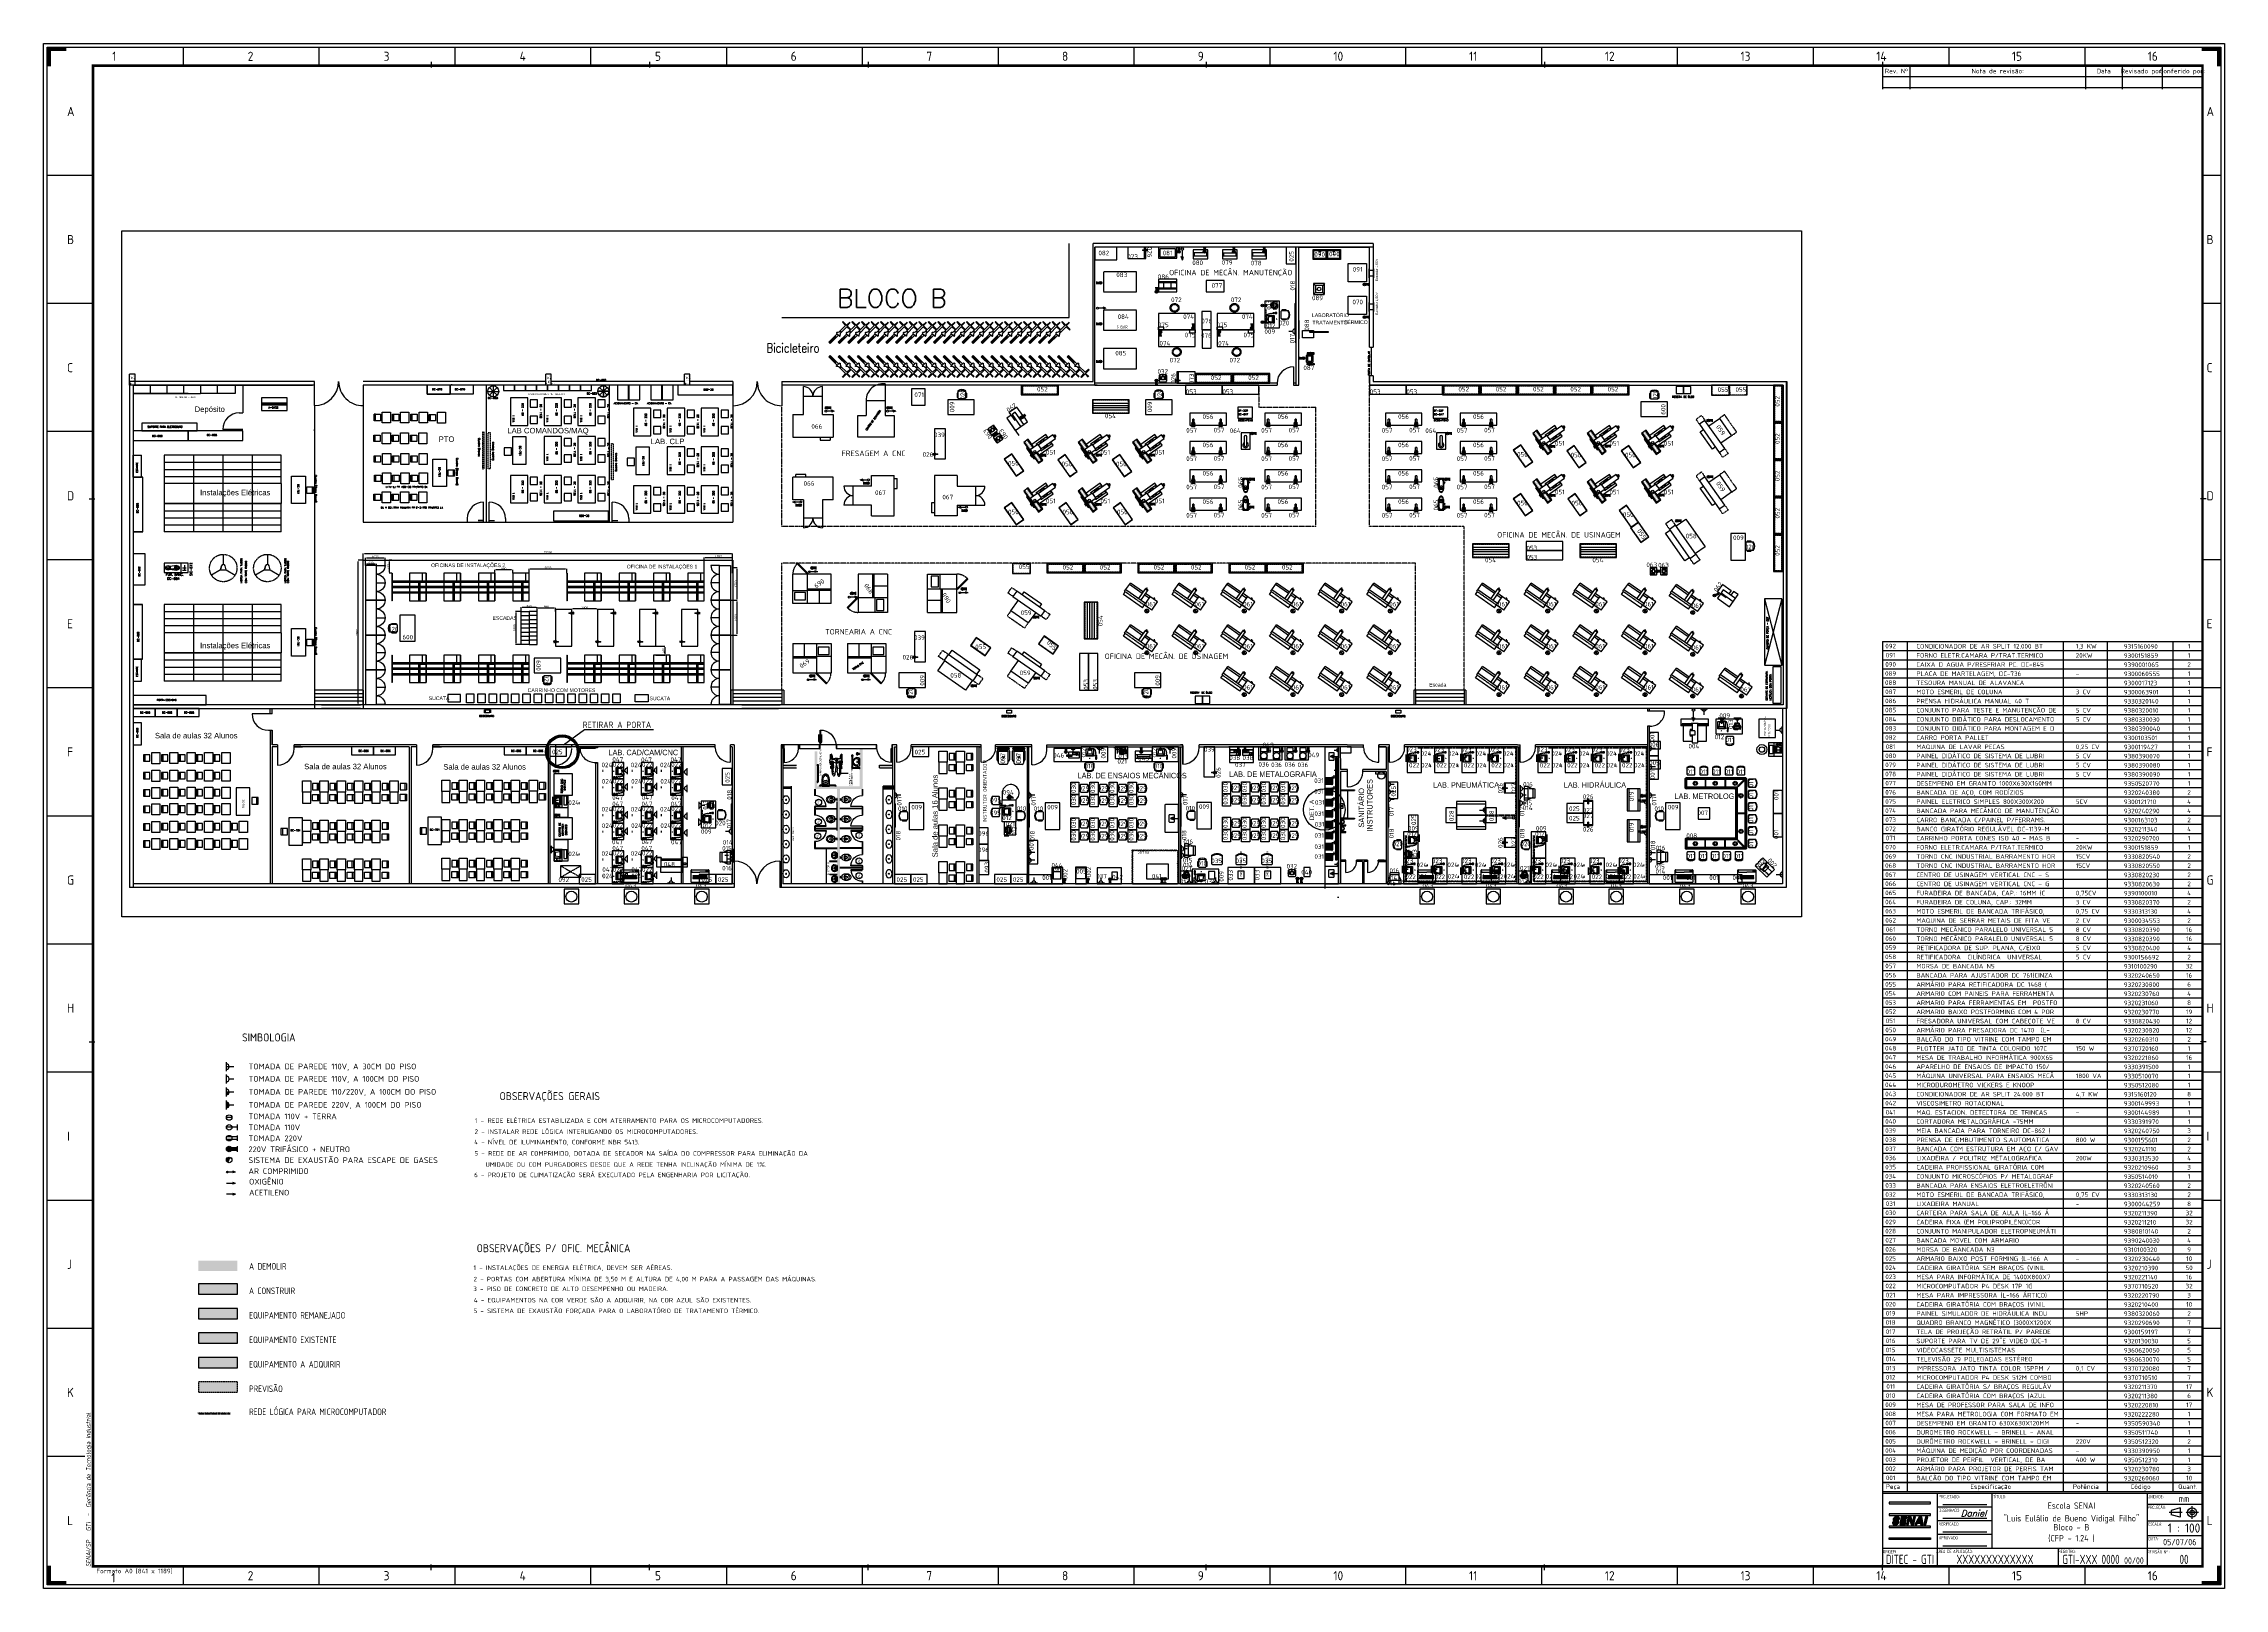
# Model space of a CAD drawing. Header units: millimetres. Extents: x 18768 to 1484868, y -11027 to 520152.
# Drawn here: x 146868 to 266168, y 219643 to 304143 of the extents above; entities that cross this region are included whole.
import ezdxf
from ezdxf.enums import TextEntityAlignment as Align

# ---------------------------------------------------------------- set-up
doc = ezdxf.new("R2010")
doc.units = ezdxf.units.MM
for name, pattern in [('CENTER', [2.71, 2.2, -0.22, 0.07, -0.22]), ('CONTINU', [0]), ('DASHDOT', [1, 0.5, -0.25, 0, -0.25]), ('DASHDOT2', [0.5, 0.25, -0.125, 0, -0.125]), ('DASHED', [0.75, 0.55, -0.2]), ('DASHED2', [9.525, 6.35, -3.175]), ('DASHEDX2', [1.5, 1, -0.5]), ('DIVIDE', [2.15, 1.5, -0.2, 0.05, -0.15, 0.05, -0.2]), ('HIDDEN', [0.375, 0.25, -0.125]), ('HIDDEN2', [4.7625, 3.175, -1.5875])]:
    doc.linetypes.add(name, pattern=pattern)
for name, color, linetype in [('018', 4, 'Continuous'), ('025', 3, 'Continuous'), ('035', 2, 'Continuous'), ('050', 166, 'Continuous'), ('1-PAREDES', 7, 'Continuous'), ('100', 176, 'Continuous'), ('3-MAQUINAS', 5, 'Continuous'), ('4-MOBILIA', 4, 'Continuous'), ('4-MOBÍLIA-OFICINA', 250, 'Continuous'), ('5-COMPUTADORES', 6, 'Continuous'), ('8-TEXTO', 4, 'Continuous'), ('8-TEXTO-DETALHES', 6, 'Continuous'), ('A Construir', 1, 'Continuous'), ('Construir', 251, 'Continuous'), ('esquadrias', 2, 'Continuous'), ('L018-SIMBOLO1', 3, 'Continuous'), ('L018-SIMBOLO2', 92, 'Continuous'), ('L018-SIMBOLO3', 3, 'Continuous'), ('L018-TEXTO', 130, 'Continuous'), ('L025-CONTORNO', 7, 'Continuous'), ('L025-IMAGIN', 1, 'DIVIDE'), ('L025-IMPLANTAÇÃO', 1, 'Continuous'), ('L025-PREVISÃO', 254, 'HIDDEN2'), ('L025-TEXTO', 7, 'Continuous'), ('L025-TRACEJ', 140, 'DASHED'), ('L035-ARRANJO-ADQUIRIR', 102, 'Continuous'), ('L035-ARRANJO-EXISTENTE', 180, 'Continuous'), ('L035-ARRANJO-REMANEJADO', 200, 'Continuous'), ('L035-TEXTO', 40, 'Continuous'), ('L050-TEXTO', 18, 'Continuous'), ('L1-ARRANJO', 5, 'Continuous'), ('L8-TRACEJADO', 4, 'HIDDEN2'), ('L9-DASHDOT', 1, 'DASHDOT2'), ('LCENTRO', 1, 'CENTER'), ('MOBÍLIA', 26, 'Continuous'), ('Muros', 4, 'Continuous'), ('PAREDES', 7, 'Continuous'), ('Sanitários', 2, 'Continuous'), ('Textos', 7, 'Continuous')]:
    doc.layers.add(name, color=color, linetype=linetype)
doc.layers.add('L035-DEMOLIÇÃO', color=40, linetype='Continuous', plot=False)
doc.styles.add('COTAS', font='txt', dxfattribs={"width": 0.8, "height": 300})
doc.styles.add('ISO-CP--18', font='isocp.shx', dxfattribs={"width": 0.75, "height": 180})
doc.styles.add('ISO-CP--25', font='isocp.shx', dxfattribs={"height": 250})
doc.styles.add('ISO-CP--250', font='isocp.shx', dxfattribs={"height": 250})
doc.styles.add('ISO-CP--35', font='isocp.shx', dxfattribs={"height": 350})
doc.styles.add('ISO-CP--50', font='isocp.shx', dxfattribs={"height": 500})
doc.styles.add('Itálico', font='italic.shx', dxfattribs={"height": 500})
doc.styles.add('ROMANS', font='romans', dxfattribs={"width": 0.8, "height": 300})
doc.styles.add('SCRIPTEC', font='scriptc.shx', dxfattribs={"height": 300})
doc.styles.get("Standard").update_dxf_attribs({"font": 'arial.ttf'})
doc.dimstyles.new('ABNT-25-VERDE', dxfattribs={"dimtxt": 1, "dimasz": 250, "dimexe": 130, "dimexo": 130, "dimgap": 130, "dimtad": 1, "dimdsep": 46, "dimtxsty": 'ISO-CP--25', "dimcen": 0, "dimclrd": 3, "dimclre": 3, "dimclrt": 3, "dimaunit": 1, "dimadec": 0, "dimazin": 0, "dimtfac": 130, "dimtmove": 2, "dimatfit": 3, "dimfxl": 1, "dimtolj": 1, "dimarcsym": 0})
doc.dimstyles.new('ISO-25', dxfattribs={"dimtxt": 2.5, "dimasz": 2.5, "dimexe": 1.25, "dimexo": 0.625, "dimtad": 1, "dimtxsty": 'Standard', "dimcen": 2.5, "dimadec": 0, "dimazin": 0, "dimtfac": 1, "dimtmove": 0, "dimatfit": 3, "dimfxl": 1, "dimarcsym": 0})

# ---------------------------------------------------------------- blocks, each defined once
blk = doc.blocks.new('LOGOS')
at = {"layer": 'L025-CONTORNO'}
h = blk.add_hatch(color=256, dxfattribs=at)
h.paths.add_polyline_path([(4.6, 10), (4.6, 9.9), (4.5, 9.8), (4.5, 9.7), (4.4, 9.7), (4.4, 9.6), (4.3, 9.6), (4.2, 9.6), (4.1, 9.5), (4.1, 9.5), (4, 9.5), (3.9, 9.5), (3.8, 9.5), (3.7, 9.6), (3.6, 9.6), (3.5, 9.7), (3.4, 9.7), (3.4, 9.8), (3.4, 9.9), (3.4, 10), (3.4, 10.1), (2.2, 10.1), (2.2, 9.8), (2.2, 9.6), (2.3, 9.5), (2.3, 9.3), (2.3, 9.3), (2.4, 9.2), (2.4, 9.1), (2.5, 9.1), (2.5, 9), (2.6, 9), (2.6, 8.9), (2.7, 8.9), (2.7, 8.9), (2.7, 8.8), (2.8, 8.8), (2.8, 8.8), (2.9, 8.8), (3, 8.7), (3, 8.7), (3.1, 8.7), (3.1, 8.7), (3.2, 8.7), (3.3, 8.7), (3.4, 8.7), (3.5, 8.7), (3.5, 8.7), (3.6, 8.7), (3.7, 8.7), (3.8, 8.7), (3.9, 8.7), (4, 8.7), (4.1, 8.7), (4.2, 8.7), (4.3, 8.7), (4.4, 8.7), (4.5, 8.8), (4.6, 8.8), (4.6, 8.8), (4.7, 8.8), (4.8, 8.9), (4.9, 8.9), (5, 8.9), (5, 9), (5.1, 9), (5.2, 9.1), (5.2, 9.1), (5.3, 9.2), (5.3, 9.2), (5.4, 9.3), (5.4, 9.3), (5.5, 9.4), (5.5, 9.4), (5.6, 9.5), (5.6, 9.6), (5.7, 9.7), (5.7, 9.7), (5.7, 9.8), (5.7, 9.9), (5.8, 9.9), (5.8, 10), (5.8, 10.1), (5.8, 10.2), (5.8, 10.2), (5.8, 10.3), (5.8, 10.3), (5.8, 10.4), (5.8, 10.5), (5.8, 10.5), (5.8, 10.6), (5.8, 10.6), (5.8, 10.7), (5.7, 10.7), (5.7, 10.7), (5.7, 10.8), (5.6, 10.8), (5.6, 10.8), (5.6, 10.9), (5.5, 10.9), (5.5, 10.9), (5.4, 11), (5.3, 11), (5.3, 11), (5.2, 11), (5.1, 11.1), (5, 11.1), (5, 11.1), (4.9, 11.2), (4.8, 11.2), (4.7, 11.2), (4.6, 11.2), (4.5, 11.3), (4.4, 11.3), (4.4, 11.3), (4.3, 11.4), (4.2, 11.4), (4.1, 11.5), (4, 11.5), (4, 11.6), (3.9, 11.7), (3.9, 11.8), (4, 11.9), (4, 11.9), (4.1, 12), (4.1, 12), (4.2, 12), (4.3, 12), (4.4, 12.1), (4.5, 12.1), (4.6, 12.1), (4.7, 12.1), (4.7, 12), (4.8, 12), (4.9, 11.9), (4.9, 11.8), (4.9, 11.8), (4.9, 11.7), (4.9, 11.6), (6, 11.6), (6, 11.8), (6, 12), (6, 12.2), (6, 12.3), (5.9, 12.4), (5.9, 12.5), (5.8, 12.6), (5.7, 12.6), (5.7, 12.7), (5.6, 12.7), (5.5, 12.7), (5.4, 12.8), (5.3, 12.8), (5.2, 12.8), (5.2, 12.9), (5.1, 12.9), (5, 12.9), (5, 12.9), (4.9, 12.9), (4.8, 12.9), (4.8, 12.9), (4.7, 12.9), (4.6, 12.9), (4.6, 12.9), (4.5, 12.9), (4.4, 12.9), (4.4, 12.9), (4.3, 12.9), (4.2, 12.9), (4.1, 12.9), (4, 12.9), (3.9, 12.8), (3.8, 12.8), (3.8, 12.8), (3.7, 12.8), (3.6, 12.7), (3.5, 12.7), (3.5, 12.6), (3.4, 12.6), (3.3, 12.6), (3.3, 12.5), (3.2, 12.5), (3.1, 12.5), (3.1, 12.4), (3, 12.4), (3, 12.3), (3, 12.3), (2.9, 12.2), (2.9, 12.2), (2.8, 12.1), (2.8, 12.1), (2.8, 12), (2.7, 11.9), (2.7, 11.8), (2.7, 11.8), (2.7, 11.7), (2.7, 11.6), (2.7, 11.5), (2.7, 11.4), (2.7, 11.3), (2.7, 11.2), (2.7, 11.2), (2.7, 11.1), (2.7, 11), (2.8, 11), (2.8, 10.9), (2.8, 10.9), (2.8, 10.8), (2.9, 10.8), (2.9, 10.8), (3, 10.8), (3, 10.7), (3.1, 10.7), (3.1, 10.7), (3.2, 10.7), (3.3, 10.6), (3.3, 10.6), (3.4, 10.6), (3.5, 10.6), (3.6, 10.5), (3.7, 10.5), (3.7, 10.5), (3.8, 10.5), (3.9, 10.4), (4, 10.4), (4.1, 10.4), (4.2, 10.4), (4.3, 10.3), (4.4, 10.3), (4.5, 10.2), (4.5, 10.2), (4.6, 10.1)])
h.paths.add_polyline_path([(6.3, 8.7), (9.4, 8.7), (9.5, 9.6), (7.5, 9.6), (7.7, 10.4), (9.5, 10.4), (9.7, 11.2), (7.9, 11.2), (8.1, 12), (10, 12), (10.2, 12.9), (7, 12.9)])
h.paths.add_polyline_path([(11.6, 11.7), (12.4, 8.7), (13.9, 8.7), (14.8, 12.9), (13.7, 12.9), (13.2, 9.8), (12.5, 12.9), (10.8, 12.9), (10, 8.7), (11, 8.7)])
h = blk.add_hatch(color=256, dxfattribs=at)
h.paths.add_polyline_path([(15.9, 9.5), (17.5, 9.5), (17.6, 8.7), (19, 8.7), (18.3, 12.9), (16.8, 12.9), (14.4, 8.7), (15.5, 8.7)])
h.paths.add_polyline_path([(16.4, 10.4), (17.3, 12), (17.5, 10.4)], flags=16)
h.paths.add_polyline_path([(21.5, 12.9), (20.3, 12.9), (19.4, 8.7), (20.5, 8.7)])
at = {"layer": 'L025-IMPLANTAÇÃO'}
h = blk.add_hatch(color=256, dxfattribs=at)
h.paths.add_polyline_path([(0.5, 21), (0.5, 20.1), (23.1, 20.1), (23.1, 21)])
h.paths.add_polyline_path([(0.5, 14.5), (0.5, 13.7), (23.1, 13.7), (23.1, 14.5)])
h.paths.add_polyline_path([(0.5, 7.9), (0.5, 7.1), (23.1, 7.1), (23.1, 7.9)])
h.paths.add_polyline_path([(0.5, 1.5), (0.5, 0.6), (23.1, 0.6), (23.1, 1.5)])
at = {"layer": 'L025-CONTORNO'}
blk.add_line((4.9, 11.6), (6, 11.6), dxfattribs=at)
for points in [[(2.2, 10.1), (2.2, 9.8), (2.2, 9.6), (2.3, 9.5), (2.3, 9.3), (2.3, 9.3), (2.4, 9.2), (2.4, 9.1), (2.5, 9.1), (2.5, 9), (2.6, 9), (2.6, 8.9), (2.7, 8.9), (2.7, 8.9), (2.7, 8.8), (2.8, 8.8), (2.8, 8.8), (2.9, 8.8), (3, 8.7), (3, 8.7), (3.1, 8.7), (3.1, 8.7), (3.2, 8.7), (3.3, 8.7), (3.4, 8.7), (3.5, 8.7), (3.5, 8.7), (3.6, 8.7), (3.7, 8.7), (3.8, 8.7), (3.9, 8.7), (4, 8.7), (4.1, 8.7), (4.2, 8.7), (4.3, 8.7), (4.4, 8.7), (4.5, 8.8), (4.6, 8.8), (4.6, 8.8), (4.7, 8.8), (4.8, 8.9), (4.9, 8.9), (5, 8.9), (5, 9), (5.1, 9), (5.2, 9.1), (5.2, 9.1), (5.3, 9.2), (5.3, 9.2), (5.4, 9.3), (5.4, 9.3), (5.5, 9.4), (5.5, 9.4), (5.6, 9.5), (5.6, 9.6), (5.7, 9.7), (5.7, 9.7), (5.7, 9.8), (5.7, 9.9), (5.8, 9.9), (5.8, 10), (5.8, 10.1), (5.8, 10.2), (5.8, 10.2), (5.8, 10.3), (5.8, 10.3), (5.8, 10.4), (5.8, 10.5), (5.8, 10.5), (5.8, 10.6), (5.8, 10.6), (5.8, 10.7), (5.7, 10.7), (5.7, 10.7), (5.7, 10.8), (5.6, 10.8), (5.6, 10.8), (5.6, 10.9), (5.5, 10.9), (5.5, 10.9), (5.4, 11), (5.3, 11), (5.3, 11), (5.2, 11), (5.1, 11.1), (5, 11.1), (5, 11.1), (4.9, 11.2), (4.8, 11.2), (4.7, 11.2), (4.6, 11.2), (4.5, 11.3), (4.4, 11.3), (4.4, 11.3), (4.3, 11.4), (4.2, 11.4), (4.2, 11.4), (4.1, 11.5), (4.1, 11.5), (4, 11.5), (4, 11.5), (4, 11.6), (4, 11.6), (4, 11.6), (3.9, 11.6), (3.9, 11.7), (3.9, 11.7), (3.9, 11.7), (3.9, 11.8), (3.9, 11.8), (3.9, 11.8), (4, 11.9), (4, 11.9), (4, 11.9), (4, 11.9), (4, 11.9), (4, 12), (4.1, 12), (4.1, 12), (4.1, 12), (4.2, 12), (4.2, 12), (4.2, 12), (4.3, 12), (4.3, 12), (4.4, 12.1), (4.4, 12.1), (4.5, 12.1), (4.5, 12.1), (4.6, 12.1), (4.6, 12.1), (4.6, 12.1), (4.7, 12), (4.7, 12), (4.7, 12), (4.8, 12), (4.8, 12), (4.8, 12), (4.8, 11.9), (4.9, 11.9), (4.9, 11.9), (4.9, 11.8), (4.9, 11.8), (4.9, 11.7), (4.9, 11.6)], [(6, 11.6), (6, 11.8), (6, 12), (6, 12.2), (6, 12.3), (5.9, 12.4), (5.9, 12.5), (5.8, 12.6), (5.7, 12.6), (5.7, 12.7), (5.6, 12.7), (5.5, 12.7), (5.4, 12.8), (5.3, 12.8), (5.2, 12.8), (5.2, 12.9), (5.1, 12.9), (5, 12.9), (5, 12.9), (4.9, 12.9), (4.8, 12.9), (4.8, 12.9), (4.7, 12.9), (4.6, 12.9), (4.6, 12.9), (4.5, 12.9), (4.4, 12.9), (4.4, 12.9), (4.3, 12.9), (4.2, 12.9), (4.1, 12.9), (4, 12.9), (3.9, 12.8), (3.8, 12.8), (3.8, 12.8), (3.7, 12.8), (3.6, 12.7), (3.5, 12.7), (3.5, 12.6), (3.4, 12.6), (3.3, 12.6), (3.3, 12.5), (3.2, 12.5), (3.1, 12.5), (3.1, 12.4), (3, 12.4), (3, 12.3), (3, 12.3), (2.9, 12.2), (2.9, 12.2), (2.8, 12.1), (2.8, 12.1), (2.8, 12), (2.7, 11.9), (2.7, 11.8), (2.7, 11.8), (2.7, 11.7), (2.7, 11.6), (2.7, 11.5), (2.7, 11.4), (2.7, 11.3), (2.7, 11.2), (2.7, 11.2), (2.7, 11.1), (2.7, 11), (2.8, 11), (2.8, 10.9), (2.8, 10.9), (2.8, 10.8), (2.9, 10.8), (2.9, 10.8), (3, 10.8), (3, 10.7), (3.1, 10.7), (3.1, 10.7), (3.2, 10.7), (3.3, 10.6), (3.3, 10.6), (3.4, 10.6), (3.5, 10.6), (3.6, 10.5), (3.7, 10.5), (3.7, 10.5), (3.8, 10.5), (3.9, 10.4), (4, 10.4), (4.1, 10.4), (4.1, 10.4), (4.2, 10.4), (4.3, 10.3), (4.3, 10.3), (4.3, 10.3), (4.4, 10.3), (4.4, 10.3), (4.4, 10.2), (4.5, 10.2), (4.5, 10.2), (4.5, 10.2), (4.5, 10.2), (4.5, 10.1), (4.6, 10.1), (4.6, 10.1), (4.6, 10.1), (4.6, 10), (4.6, 10), (4.6, 10), (4.6, 9.9), (4.6, 9.9), (4.6, 9.9), (4.5, 9.8), (4.5, 9.8), (4.5, 9.8), (4.5, 9.7), (4.5, 9.7), (4.4, 9.7), (4.4, 9.7), (4.4, 9.6), (4.3, 9.6), (4.3, 9.6), (4.3, 9.6), (4.2, 9.6), (4.2, 9.5), (4.2, 9.5), (4.1, 9.5), (4.1, 9.5), (4, 9.5), (4, 9.5), (3.9, 9.5), (3.9, 9.5), (3.9, 9.5), (3.8, 9.5), (3.8, 9.6), (3.7, 9.6), (3.7, 9.6), (3.6, 9.6), (3.6, 9.6), (3.5, 9.6), (3.5, 9.7), (3.5, 9.7), (3.4, 9.7), (3.4, 9.8), (3.4, 9.8), (3.4, 9.9), (3.4, 10), (3.4, 10.1)], [(3.4, 10.1), (2.2, 10.1)]]:
    blk.add_lwpolyline(points, dxfattribs=at)
for points in [[(7, 12.9), (6.3, 8.7), (9.4, 8.7), (9.5, 9.6), (7.5, 9.6), (7.7, 10.4), (9.5, 10.4), (9.7, 11.2), (7.9, 11.2), (8.1, 12), (10, 12), (10.2, 12.9)], [(10, 8.7), (11, 8.7), (11.6, 11.7), (12.4, 8.7), (13.9, 8.7), (14.8, 12.9), (13.7, 12.9), (13.2, 9.8), (12.5, 12.9), (10.8, 12.9)], [(15.9, 9.5), (17.5, 9.5), (17.6, 8.7), (19, 8.7), (18.3, 12.9), (16.8, 12.9), (14.4, 8.7), (15.5, 8.7)], [(17.5, 10.4), (17.3, 12), (16.4, 10.4)], [(20.3, 12.9), (19.4, 8.7), (20.5, 8.7), (21.5, 12.9)]]:
    blk.add_lwpolyline(points, close=True, dxfattribs=at)
at = {"layer": 'L025-IMPLANTAÇÃO'}
for points in [[(0.5, 21), (0.5, 20.1), (23.1, 20.1), (23.1, 21)], [(0.5, 14.5), (0.5, 13.7), (23.1, 13.7), (23.1, 14.5)], [(0.5, 7.9), (0.5, 7.1), (23.1, 7.1), (23.1, 7.9)], [(0.5, 0.6), (0.5, 1.5), (23.1, 1.5), (23.1, 0.6)]]:
    blk.add_lwpolyline(points, close=True, dxfattribs=at)
blk = doc.blocks.new('A0')
at = {"layer": '018'}
for p, q in [((106301, 4570), (103901, 4570)), ((106301, 3820), (103901, 3820)), ((106301, 3070), (103901, 3070)), ((103901, 2320), (106301, 2320))]:
    blk.add_line(p, q, dxfattribs=at)
at = {"layer": '025'}
for p, q in [((103601, 1200), (103601, 5200)), ((106601, 2200), (106601, 5200)), ((115100, 1200), (115100, 5200)), ((106601, 4450), (103601, 4450)), ((106601, 3700), (103601, 3700)), ((115100, 4600), (118100, 4600)), ((115100, 3700), (118100, 3700)), ((106601, 2950), (103601, 2950)), ((115100, 2900), (118100, 2900)), ((100600, 2200), (118100, 2200)), ((110200, 2200), (110200, 1200))]:
    blk.add_line(p, q, dxfattribs=at)
for points in [[(119300, 84500), (119300, 0), (0, 0), (0, 84500)], [(200, 84300), (119100, 84300), (119100, 200), (200, 200)]]:
    blk.add_lwpolyline(points, close=True, dxfattribs=at)
at = {"layer": '035'}
blk.add_line((100600, 82700), (118100, 82700), dxfattribs=at)
at = {"layer": '050'}
for p, q in [((7631, 84300), (7631, 83300)), ((15062, 84300), (15062, 83300)), ((22493, 84300), (22493, 83300)), ((29924, 84300), (29924, 83300)), ((37355, 84300), (37355, 83300)), ((44786, 84300), (44786, 83300)), ((52217, 84300), (52217, 83300)), ((59648, 84300), (59648, 83300)), ((67079, 84300), (67079, 83300)), ((74510, 84300), (74510, 83300)), ((81941, 84300), (81941, 83300)), ((89372, 84300), (89372, 83300)), ((96803, 84300), (96803, 83300)), ((104234, 84300), (104234, 83300)), ((111665, 84300), (111665, 83300)), ((2700, 77290), (200, 77290)), ((119100, 77290), (118100, 77290)), ((2700, 70282), (200, 70282)), ((119100, 70282), (118100, 70282)), ((2700, 63274), (200, 63274)), ((119100, 63274), (118100, 63274)), ((2700, 56266), (200, 56266)), ((119100, 56266), (118100, 56266)), ((2700, 49258), (200, 49258)), ((119100, 49258), (118100, 49258)), ((2700, 42250), (200, 42250)), ((119100, 42250), (118100, 42250)), ((2700, 35242), (200, 35242)), ((119100, 35242), (118100, 35242)), ((2700, 28234), (200, 28234)), ((119100, 28234), (118100, 28234)), ((2700, 21226), (200, 21226)), ((119100, 21226), (118100, 21226)), ((2700, 14218), (200, 14218)), ((119100, 14218), (118100, 14218)), ((2253, 7210), (200, 7210)), ((119100, 7210), (118100, 7210)), ((100600, 5200), (118100, 5200)), ((116885, 4400), (116385, 4265)), ((116885, 3900), (116385, 4031)), ((7631, 1200), (7631, 200)), ((15062, 1200), (15062, 200)), ((22493, 1200), (22493, 200)), ((29924, 1200), (29924, 200)), ((37355, 1200), (37355, 200)), ((44786, 1200), (44786, 200)), ((52217, 1200), (52217, 200)), ((59648, 1200), (59648, 200)), ((67079, 1200), (67079, 200)), ((74510, 1200), (74510, 200)), ((81941, 1200), (81941, 200)), ((89372, 1200), (89372, 200)), ((96803, 1200), (96803, 200)), ((104234, 1200), (104234, 200)), ((111665, 1200), (111665, 200))]:
    blk.add_line(p, q, dxfattribs=at)
for points in [[(116385, 4265), (116385, 4031)], [(116885, 4400), (116885, 3900)]]:
    blk.add_lwpolyline(points, dxfattribs=at)
for radius in [250, 125]:
    blk.add_circle((117535, 4150), radius, dxfattribs=at)
at = {"layer": '100'}
for p, q in [((21150, 83300), (21250, 83300)), ((21165, 83300), (21235, 83300)), ((21200, 83500), (21200, 83200)), ((33100, 83300), (33200, 83300)), ((33115, 83300), (33185, 83300)), ((33150, 83500), (33150, 83200)), ((45050, 83300), (45150, 83300)), ((45065, 83300), (45135, 83300)), ((45100, 83500), (45100, 83200)), ((63550, 83300), (63650, 83300)), ((63565, 83300), (63635, 83300)), ((63600, 83500), (63600, 83200)), ((82050, 83300), (82150, 83300)), ((82065, 83300), (82135, 83300)), ((82100, 83500), (82100, 83200)), ((2700, 59650), (2700, 59550)), ((118100, 59650), (118100, 59550)), ((2500, 59600), (2800, 59600)), ((2700, 59635), (2700, 59565)), ((118300, 59600), (118000, 59600)), ((118100, 59635), (118100, 59565)), ((2500, 29900), (2800, 29900)), ((2700, 29950), (2700, 29850)), ((2700, 29935), (2700, 29865)), ((118300, 29900), (118000, 29900)), ((118100, 29950), (118100, 29850)), ((118100, 29935), (118100, 29865)), ((21150, 1200), (21250, 1200)), ((21165, 1200), (21235, 1200)), ((21200, 1000), (21200, 1300)), ((33100, 1200), (33200, 1200)), ((33115, 1200), (33185, 1200)), ((33150, 1000), (33150, 1300)), ((45050, 1200), (45150, 1200)), ((45065, 1200), (45135, 1200)), ((45100, 1000), (45100, 1300)), ((63550, 1200), (63650, 1200)), ((63565, 1200), (63635, 1200)), ((63600, 1000), (63600, 1300)), ((82050, 1200), (82150, 1200)), ((82065, 1200), (82135, 1200)), ((82100, 1000), (82100, 1300)), ((100550, 1200), (100650, 1200)), ((100565, 1200), (100635, 1200)), ((100600, 1000), (100600, 1300))]:
    blk.add_line(p, q, dxfattribs=at)
at = {"layer": '100', "const_width": 200}
for points in [[(1250, 84200), (300, 84200), (300, 83250)], [(119000, 83250), (119000, 84200), (118050, 84200)], [(1250, 300), (300, 300), (300, 1250)], [(119000, 1250), (119000, 300), (118050, 300)]]:
    blk.add_lwpolyline(points, dxfattribs=at)
at = {"layer": '100', "const_width": 140}
blk.add_lwpolyline([(2700, 83300), (118100, 83300), (118100, 1200), (2700, 1200)], close=True, dxfattribs=at)
at = {"layer": 'LCENTRO'}
for p, q in [((116985, 4150), (116285, 4150)), ((117885, 4150), (117185, 4150)), ((117535, 3800), (117535, 4500))]:
    blk.add_line(p, q, dxfattribs=at)
at = {"layer": 'L025-CONTORNO', "xscale": 100, "yscale": 100, "zscale": 100}
blk.add_blockref('LOGOS', (100919, 2620), dxfattribs=at)
at = {"layer": '025', "style": 'ISO-CP--25'}
blk.add_text('Formato A0 [841 x 1189]', height=250, dxfattribs=at).set_placement((2888, 824))
at = {"layer": '035', "style": 'ISO-CP--35', "oblique": 5, "width": 0.9}
blk.add_text('SENAI/SP   GTI  -  Gerência de Tecnologia Industrial', height=250, rotation=90, dxfattribs=at).set_placement((2574, 1180))
at = {"layer": '050', "style": 'ISO-CP--50'}
for s, p in [('1', (3751, 83558)), ('2', (11167, 83558)), ('3', (18604, 83558)), ('4', (26041, 83558)), ('5', (33445, 83558)), ('6', (40870, 83558)), ('7', (48290, 83558)), ('8', (55711, 83558)), ('9', (63137, 83558)), ('10', (70560, 83558)), ('11', (77981, 83558)), ('12', (85409, 83558)), ('13', (92832, 83558)), ('14', (100257, 83558)), ('15', (107676, 83558)), ('16', (115105, 83558)), ('A', (1283, 80542)), ('A', (118327, 80542)), ('B', (1283, 73534)), ('B', (118327, 73534)), ('C', (1283, 66524)), ('C', (118327, 66524)), ('D', (1283, 59516)), ('D', (118327, 59516)), ('E', (1283, 52514)), ('E', (118327, 52514)), ('F', (1283, 45502)), ('F', (118327, 45502)), ('G', (1283, 38495)), ('G', (118327, 38495)), ('H', (1283, 31492)), ('H', (118327, 31492)), ('I', (1283, 24481)), ('I', (118327, 24481)), ('J', (1283, 17477)), ('J', (118327, 17477)), ('K', (1283, 10472)), ('K', (118327, 10472)), ('L', (1287, 3458)), ('L', (118331, 3458)), ('1', (3699, 322)), ('2', (11167, 443)), ('3', (18604, 443)), ('4', (26041, 443)), ('5', (33445, 443)), ('6', (40870, 443)), ('7', (48290, 443)), ('8', (55711, 443)), ('9', (63137, 443)), ('10', (70560, 443)), ('11', (77981, 443)), ('12', (85409, 443)), ('13', (92832, 443)), ('14', (100257, 443)), ('15', (107676, 443)), ('16', (115105, 443))]:
    blk.add_text(s, height=500, dxfattribs=at).set_placement(p)
at = {"layer": 'L018-TEXTO', "style": 'ISO-CP--18', "width": 0.75}
for s, p in [('PROJETADO:', (103681, 5109)), ('VERIFICADO:', (103681, 3609)), ('DESENHADO:', (103681, 4359)), ('APROVADO:', (103681, 2859))]:
    blk.add_text(s, height=180, dxfattribs=at).set_placement(p, align=Align.TOP_LEFT)
for s, p in [('TÍTULO:', (106997, 5046)), ('UNIDADE:', (115545, 5017)), ('PROJEÇÃO:', (115612, 4437)), ('ESCALA:', (115517, 3519)), ('DATA:', (115430, 2719)), ('ORIGEM:', (100990, 2013)), ('ÁREA DE APLICAÇÃO:', (104535, 2036)), ('REGISTRO:', (110694, 2020)), ('REVISÃO Nº :', (115710, 2019))]:
    blk.add_text(s, height=180, dxfattribs=at).set_placement(p, align=Align.MIDDLE)
at = {"layer": 'L025-TEXTO', "style": 'ISO-CP--25'}
for s, p in [('Rev. Nº', (101350, 83125)), ('Nota de revisão:', (106899, 83125)), ('Data', (112700, 83125)), ('Revisado por:', (114800, 83125)), ('Conferido por:', (117000, 83125))]:
    blk.add_text(s, height=250, dxfattribs=at).set_placement(p, align=Align.TOP_CENTER)
at = {"layer": 'L035-TEXTO', "style": 'ISO-CP--35'}
blk.add_text('mm', height=350, dxfattribs=at).set_placement((117092, 5075), align=Align.TOP_CENTER)
at = {"layer": 'L050-TEXTO', "style": 'ISO-CP--35', "width": 0.8}
blk.add_text('DITEC - GTI', height=500, dxfattribs=at).set_placement((102095, 1838), align=Align.TOP_CENTER)
blk = doc.blocks.new('Bicicleta')
for points in [[(-1.14, 1.12), (-1.12, 1.14), (-0.94, 0.97), (-0.97, 0.94)], [(-0.79, 0.77), (-0.77, 0.79), (-0.94, 0.97), (-0.97, 0.94)], [(-0.01, -0.01), (0.01, 0.01), (-0.17, 0.19), (-0.19, 0.17)]]:
    blk.add_hatch(color=256).paths.add_polyline_path(points)
for p, q in [((-0.97, 0.94), (-1.14, 1.12)), ((-0.94, 0.97), (-1.12, 1.14)), ((-0.97, 0.94), (-0.79, 0.77)), ((-0.94, 0.97), (-0.77, 0.79)), ((-0.19, 0.17), (-0.01, -0.01)), ((-0.17, 0.19), (0.01, 0.01))]:
    blk.add_line(p, q)
at = {"color": 1}
for points in [[(-0.71, 0.64), (-1.17, 1.1), (-1.1, 1.17), (-0.64, 0.71)], [(-0.52, 0.59), (-0.18, 0.25), (0, 0.42), (0.04, 0.39), (-0.39, -0.04), (-0.42, 0), (-0.25, 0.18), (-0.62, 0.54)]]:
    blk.add_lwpolyline(points, dxfattribs=at)
blk.add_lwpolyline([(-0.71, 0.56, -0.686338), (-0.74, 0.61), (-0.59, 0.75, -0.686338), (-0.54, 0.73, 0.152911), (-0.5, 0.55, -0.794326), (-0.54, 0.51, 0.152911)], format="xyb", close=True, dxfattribs=at)
blk = doc.blocks.new('CADEIRA_RODAS')
at = {"color": 0}
for p, q in [((-0.9, 0.13), (-0.88, 0.16)), ((-0.89, 0.12), (-0.9, 0.13)), ((-0.87, 0.1), (-0.89, 0.12)), ((-0.88, 0.16), (-0.85, 0.17)), ((-0.82, 0.09), (-0.87, 0.1)), ((-0.85, 0.17), (-0.81, 0.18)), ((-0.79, 0.08), (-0.82, 0.09)), ((-0.81, 0.18), (-0.76, 0.18)), ((-0.79, 0.23), (-0.79, 0.18)), ((-0.75, 0.23), (-0.79, 0.23)), ((-0.79, 0.13), (-0.75, 0.15)), ((-0.77, 0.1), (-0.79, 0.13)), ((-0.77, 0.09), (-0.79, 0.08)), ((-0.78, 0.09), (-0.78, 0.06)), ((-0.78, 0.06), (-0.74, 0.06)), ((-0.78, 0.06), (-0.78, 0.06)), ((-0.7, 0.07), (-0.77, 0.1)), ((-0.76, 0.18), (-0.73, 0.17)), ((-0.75, 0.2), (-0.75, 0.23)), ((-0.68, 0.23), (-0.75, 0.23)), ((-0.75, 0.2), (-0.69, 0.2)), ((-0.75, 0.15), (-0.71, 0.17)), ((-0.74, 0.06), (-0.7, 0.06)), ((-0.71, 0.17), (-0.68, 0.19)), ((-0.69, 0.18), (-0.7, 0.19)), ((-0.68, 0.06), (-0.7, 0.07)), ((-0.69, 0.2), (-0.68, 0.2)), ((-0.68, 0.23), (-0.47, 0.23)), ((-0.68, 0.22), (-0.68, 0.23)), ((-0.68, 0.2), (-0.68, 0.22)), ((-0.38, 0.21), (-0.68, 0.21)), ((-0.68, 0.19), (-0.67, 0.19)), ((-0.62, 0.05), (-0.68, 0.06)), ((-0.67, 0.19), (-0.57, 0.17)), ((-0.66, 0.16), (-0.55, 0.17)), ((-0.5, 0.04), (-0.62, 0.05)), ((-0.55, 0.17), (-0.5, 0.17)), ((-0.5, 0.17), (-0.47, 0.16)), ((-0.5, 0.04), (-0.5, 0.05)), ((-0.46, 0.03), (-0.5, 0.04)), ((-0.48, 0.29), (-0.47, 0.29)), ((-0.47, 0.26), (-0.48, 0.26)), ((-0.47, 0.3), (-0.4, 0.29)), ((-0.47, 0.21), (-0.47, 0.3)), ((-0.44, 0.23), (-0.47, 0.22)), ((-0.47, 0.16), (-0.41, 0.14)), ((-0.41, 0.03), (-0.46, 0.03)), ((-0.44, 0.23), (-0.44, 0.3)), ((-0.44, 0.29), (-0.36, 0.29)), ((-0.36, 0.26), (-0.44, 0.26)), ((-0.44, 0.23), (-0.09, 0.23)), ((-0.42, 0.14), (-0.39, 0.15)), ((-0.23, 0.01), (-0.41, 0.03)), ((-0.39, 0.15), (-0.36, 0.14)), ((-0.38, 0.22), (-0.37, 0.23)), ((-0.38, 0.21), (-0.38, 0.22)), ((-0.37, 0.2), (-0.38, 0.21)), ((-0.38, 0.14), (-0.36, 0.14)), ((-0.1, 0.2), (-0.37, 0.2)), ((-0.36, 0.19), (-0.36, 0.15)), ((-0.36, 0.14), (-0.24, 0.15)), ((-0.36, 0.02), (-0.36, -0.03)), ((-0.29, 0.29), (-0.1, 0.29)), ((-0.08, 0.26), (-0.29, 0.26)), ((-0.27, 0.32), (-0.21, 0.32)), ((-0.25, 0.31), (-0.25, 0.29)), ((-0.24, 0.15), (-0.2, 0.15)), ((-0.23, 0.01), (-0.21, 0.03)), ((-0.21, 0.15), (-0.22, 0.14)), ((-0.22, 0.14), (-0.22, 0.13)), ((-0.19, 0.33), (-0.2, 0.33)), ((-0.2, 0.32), (-0.2, 0.33)), ((-0.18, 0.32), (-0.2, 0.32)), ((-0.19, 0.33), (-0.17, 0.34)), ((-0.19, 0.15), (-0.16, 0.16)), ((-0.18, 0.34), (-0.16, 0.36)), ((-0.14, 0.3), (-0.18, 0.32)), ((-0.16, 0.07), (-0.18, 0.03)), ((-0.18, 0.03), (-0.18, -0.01)), ((-0.17, 0.34), (-0.17, 0.35)), ((-0.16, 0.36), (-0.12, 0.36)), ((-0.16, 0.16), (-0.12, 0.17)), ((-0.13, 0.13), (-0.16, 0.07)), ((-0.1, 0.3), (-0.14, 0.3)), ((-0.11, 0.17), (-0.13, 0.14)), ((-0.13, 0.14), (-0.13, 0.12)), ((-0.12, 0.36), (-0.08, 0.34)), ((-0.09, 0.33), (-0.11, 0.3)), ((-0.11, 0.3), (-0.07, 0.27)), ((-0.09, 0.19), (-0.11, 0.17)), ((-0.1, 0.01), (-0.11, -0.01)), ((-0.09, 0.03), (-0.1, 0.01)), ((-0.08, 0.34), (-0.09, 0.33)), ((-0.07, 0.27), (-0.09, 0.22)), ((-0.09, 0.22), (-0.09, 0.2)), ((-0.07, 0.21), (-0.09, 0.19)), ((-0.07, 0.04), (-0.09, 0.03)), ((-0.08, 0.34), (-0.07, 0.35)), ((-0.07, 0.35), (0.02, 0.33)), ((-0.03, 0.07), (-0.07, 0.05)), ((-0.07, 0.05), (-0.07, 0.04)), ((-0.07, 0.04), (-0.07, 0.02)), ((-0.07, 0.02), (-0.07, -0.01)), ((-0.05, 0), (-0.05, -0.03)), ((-0.03, 0.05), (0.01, 0.08)), ((0.01, 0.08), (-0.03, 0.07)), ((0, 0.02), (-0.01, 0)), ((0.01, 0.21), (0, 0.2)), ((0, 0.2), (0.02, 0.16)), ((0.04, 0.3), (0.01, 0.21)), ((0.04, 0.08), (0.01, 0.08)), ((0.02, 0.33), (0.03, 0.32)), ((0.09, 0.22), (0.02, 0.22)), ((0.09, 0.21), (0.02, 0.21)), ((0.02, 0.16), (0.03, 0.12)), ((0.03, 0.12), (0.02, 0.08)), ((0.03, 0.32), (0.04, 0.3)), ((0.29, 0.26), (0.04, 0.26)), ((0.04, 0.21), (0.06, 0.14)), ((0.05, 0.06), (0.04, 0.08)), ((0.05, 0.06), (0.04, 0.05)), ((0.05, 0.32), (0.27, 0.32)), ((0.05, 0.29), (0.29, 0.29)), ((0.07, 0.05), (0.05, 0.06)), ((0.06, 0.14), (0.08, 0.07)), ((0.07, 0.03), (0.07, 0.05)), ((0.07, 0.01), (0.07, 0.03)), ((0.07, -0.02), (0.07, 0.01)), ((0.08, 0.07), (0.08, -0.01)), ((0.09, 0.23), (0.09, 0.2)), ((0.2, 0.23), (0.09, 0.23)), ((0.09, 0.2), (0.2, 0.2)), ((0.2, 0.2), (0.2, 0.23)), ((0.26, 0.31), (0.26, 0.29)), ((-0.91, -0.13), (-0.9, -0.12)), ((-0.91, -0.15), (-0.91, -0.13)), ((-0.9, -0.16), (-0.91, -0.15)), ((-0.9, -0.12), (-0.88, -0.1)), ((-0.84, -0.18), (-0.9, -0.16)), ((-0.88, -0.1), (-0.82, -0.08)), ((-0.79, -0.17), (-0.84, -0.18)), ((-0.82, -0.08), (-0.77, -0.09)), ((-0.81, -0.13), (-0.8, -0.11)), ((-0.77, -0.16), (-0.81, -0.13)), ((-0.8, -0.11), (-0.76, -0.09)), ((-0.79, -0.08), (-0.75, -0.08)), ((-0.78, -0.17), (-0.79, -0.17)), ((-0.79, -0.25), (-0.79, -0.18)), ((-0.79, -0.25), (-0.74, -0.25)), ((-0.7, -0.17), (-0.77, -0.16)), ((-0.76, -0.09), (-0.7, -0.06)), ((-0.75, -0.21), (-0.75, -0.24)), ((-0.75, -0.21), (-0.69, -0.21)), ((-0.75, -0.24), (-0.69, -0.24)), ((-0.7, -0.06), (-0.65, -0.05)), ((-0.66, -0.17), (-0.7, -0.17)), ((-0.69, -0.21), (-0.69, -0.18)), ((-0.68, -0.21), (-0.69, -0.21)), ((-0.69, -0.24), (-0.68, -0.24)), ((-0.67, -0.22), (-0.68, -0.21)), ((-0.38, -0.22), (-0.68, -0.22)), ((-0.68, -0.24), (-0.67, -0.22)), ((-0.68, -0.24), (-0.47, -0.24)), ((-0.47, -0.17), (-0.66, -0.17)), ((-0.65, -0.05), (-0.58, -0.07)), ((-0.61, -0.08), (-0.57, -0.06)), ((-0.57, -0.06), (-0.51, -0.06)), ((-0.51, -0.06), (-0.44, -0.07)), ((-0.48, -0.13), (-0.48, -0.12)), ((-0.47, -0.27), (-0.48, -0.27)), ((-0.48, -0.3), (-0.47, -0.3)), ((-0.37, -0.17), (-0.47, -0.17)), ((-0.47, -0.22), (-0.47, -0.31)), ((-0.44, -0.24), (-0.47, -0.23)), ((-0.47, -0.31), (-0.4, -0.3)), ((-0.45, -0.07), (-0.36, -0.04)), ((-0.44, -0.24), (-0.44, -0.3)), ((-0.44, -0.24), (-0.08, -0.24)), ((-0.36, -0.26), (-0.44, -0.27)), ((-0.44, -0.3), (-0.36, -0.29)), ((-0.37, -0.21), (-0.38, -0.22)), ((-0.38, -0.22), (-0.38, -0.23)), ((-0.38, -0.23), (-0.37, -0.24)), ((-0.35, -0.16), (-0.37, -0.17)), ((-0.09, -0.21), (-0.37, -0.21)), ((-0.36, -0.04), (-0.28, -0.01)), ((-0.36, -0.17), (-0.36, -0.21)), ((-0.22, -0.16), (-0.35, -0.16)), ((-0.29, -0.26), (-0.09, -0.26)), ((-0.17, -0.29), (-0.29, -0.29)), ((-0.28, -0.01), (-0.23, 0)), ((-0.27, -0.31), (-0.18, -0.31)), ((-0.25, -0.29), (-0.25, -0.31)), ((-0.21, -0.04), (-0.22, -0.02)), ((-0.18, -0.14), (-0.22, -0.16)), ((-0.15, -0.15), (-0.19, -0.14)), ((-0.18, -0.01), (-0.16, -0.08)), ((-0.18, -0.29), (-0.18, -0.3)), ((-0.18, -0.3), (-0.17, -0.3)), ((-0.16, -0.31), (-0.18, -0.32)), ((-0.18, -0.32), (-0.17, -0.33)), ((-0.13, -0.28), (-0.17, -0.29)), ((-0.17, -0.3), (-0.16, -0.31)), ((-0.17, -0.33), (-0.12, -0.34)), ((-0.16, -0.08), (-0.14, -0.11)), ((-0.11, -0.14), (-0.15, -0.15)), ((-0.14, -0.11), (-0.11, -0.13)), ((-0.1, -0.28), (-0.13, -0.28)), ((-0.12, -0.34), (-0.1, -0.34)), ((-0.11, -0.01), (-0.11, -0.03)), ((-0.11, -0.03), (-0.06, -0.08)), ((-0.11, -0.12), (-0.1, -0.15)), ((-0.1, -0.15), (-0.09, -0.17)), ((-0.06, -0.24), (-0.1, -0.28)), ((-0.1, -0.29), (-0.1, -0.28)), ((-0.08, -0.3), (-0.1, -0.29)), ((-0.1, -0.34), (-0.06, -0.31)), ((-0.09, -0.17), (-0.06, -0.19)), ((-0.07, -0.18), (-0.08, -0.21)), ((-0.08, -0.21), (-0.07, -0.23)), ((-0.06, -0.31), (-0.08, -0.3)), ((-0.07, -0.01), (-0.04, -0.05)), ((-0.07, -0.23), (-0.06, -0.24)), ((-0.06, -0.08), (-0.03, -0.09)), ((-0.06, -0.31), (-0.02, -0.3)), ((-0.04, -0.05), (-0.05, -0.06)), ((-0.05, -0.06), (-0.05, -0.08)), ((-0.04, -0.05), (0.03, -0.03)), ((-0.04, -0.31), (0.27, -0.31)), ((-0.03, -0.09), (0.02, -0.09)), ((-0.01, 0), (-0.02, -0.01)), ((-0.02, -0.3), (0.04, -0.28)), ((0.02, -0.09), (0.06, -0.06)), ((0.04, -0.12), (0.03, -0.08)), ((0.03, -0.16), (0.04, -0.12)), ((0.29, -0.29), (0.03, -0.29)), ((0.05, -0.23), (0.04, -0.16)), ((0.04, -0.28), (0.05, -0.23)), ((0.07, -0.11), (0.05, -0.17)), ((0.05, -0.26), (0.29, -0.26)), ((0.06, -0.06), (0.07, -0.02)), ((0.09, -0.21), (0.06, -0.21)), ((0.09, -0.23), (0.06, -0.23)), ((0.08, -0.01), (0.07, -0.11)), ((0.2, -0.21), (0.09, -0.21)), ((0.09, -0.21), (0.09, -0.23)), ((0.09, -0.23), (0.2, -0.23)), ((0.2, -0.23), (0.2, -0.21)), ((0.26, -0.3), (0.26, -0.29))]:
    blk.add_line(p, q, dxfattribs=at)
for centre, radius, start, end in [((-0.48, 0.27), 0.0145, 90, 270), ((-0.36, 0.27), 0.0145, 270, 90), ((-0.29, 0.27), 0.0149, 90, 270), ((0.29, 0.27), 0.0149, 270, 90), ((-0.48, -0.28), 0.0145, 92.6629, 272.6629), ((-0.36, -0.28), 0.0145, 272.6629, 92.6629), ((-0.29, -0.27), 0.0149, 90, 270), ((0.29, -0.27), 0.0149, 270, 90)]:
    blk.add_arc(centre, radius, start, end, dxfattribs=at)
for p in [(-0.09, -0.02), (-0.08, 0), (-0.08, -0.04)]:
    blk.add_point(p, dxfattribs=at)
blk = doc.blocks.new('LAVPQ-PL')
blk.add_line((0, 0), (0.01, 0))
for points in [[(0, -0.19), (0, 0.19, -1.947368)], [(0.11, -0.16, 0.218943), (0.13, -0.17, 1.213584), (0.13, 0.18, 0.218943), (0.11, 0.16, 0.264013)]]:
    blk.add_lwpolyline(points, format="xyb", close=True)
blk.add_lwpolyline([(0.01, -0.12), (0.01, -0.08, -0.414214), (0.02, -0.07), (0.06, -0.07, -0.312113), (0.07, -0.08, 0.063016), (0.1, -0.16, 0.063016)], format="xyb")
for centre, radius in [((0.04, 0.12), 0.0176), ((0.14, 0), 0.0241), ((0.14, 0), 0.0115)]:
    blk.add_circle(centre, radius)
blk = doc.blocks.new('cubem-pl')
at = {"linetype": 'Continuous'}
for radius in [0.024, 0.012]:
    blk.add_circle((0.27, 0), radius, dxfattribs=at)
for centre, radius, start, end in [((0.36, 0), 0.264, 142.4959, 217.5041), ((0.27, 0.08), 0.139, 37.5041, 142.4959), ((0.17, 0), 0.264, 322.4959, 37.5041), ((0.27, -0.08), 0.139, 217.5041, 322.4959)]:
    blk.add_arc(centre, radius, start, end)
blk = doc.blocks.new('nomacab1')
blk.add_circle((0, 0), 0.414)
at = {"color": 3}
blk.add_attdef('ACAB', text='', height=0.25, dxfattribs=at).set_placement((0.01, 0), align=Align.MIDDLE)
blk = doc.blocks.new('bac-pl')
for p, q in [((0, 0), (0.01, 0)), ((0.02, 0.02), (0.1, 0.02)), ((0.02, -0.02), (0.1, -0.02))]:
    blk.add_line(p, q)
for points in [[(0, -0.05, 0.414214), (0.02, -0.02), (0.02, 0.02, 0.414483), (0, 0.05)], [(0.13, 0.05, 0.414483), (0.1, 0.02), (0.1, -0.02, 0.414214), (0.13, -0.05)]]:
    blk.add_lwpolyline(points, format="xyb")
for points in [[(0.13, 0.1), (0.13, -0.1, 0.056984), (0.16, -0.13, 0.085116), (0.25, -0.17, 0.090221), (0.34, -0.18, 0.074494), (0.44, -0.17, 0.085116), (0.52, -0.13, 0.106255), (0.57, -0.07, 0.128271), (0.59, 0, 0.128271), (0.57, 0.07, 0.106255), (0.52, 0.13, 0.085116), (0.44, 0.17, 0.074494), (0.34, 0.18, 0.074494), (0.24, 0.17, 0.085116), (0.16, 0.13, 0.056984)], [(0.3, 0.05, 0.326276), (0.28, 0.04, 0.155871), (0.28, -0.04, 0.326276), (0.3, -0.05), (0.36, -0.05, 1), (0.36, 0.05)]]:
    blk.add_lwpolyline(points, format="xyb", close=True)
blk.add_circle((0.37, 0), 0.15)
blk = doc.blocks.new('mic-pl')
for points in [[(0, -0.29), (0, -0.29, -0.008051), (-0.03, -0.29, -0.08407), (-0.08, -0.28, -0.022672), (-0.11, -0.27, -0.027927), (-0.13, -0.26, -0.144523), (-0.18, -0.19, -0.34805), (-0.12, 0, -0.162816), (-0.11, 0), (0, 0), (0.11, 0, -0.162816), (0.12, 0, -0.34805), (0.18, -0.19, -0.144523), (0.13, -0.26, -0.027927), (0.11, -0.27, -0.022672), (0.08, -0.28, -0.08407), (0.03, -0.29, -0.008051), (0, -0.29)], [(0, -0.25), (-0.01, -0.25, -0.102017), (-0.09, -0.23, -0.100634), (-0.14, -0.2, -0.31043), (-0.14, -0.16, -0.029837), (-0.14, -0.15, -0.193887), (-0.08, -0.1, -0.096635), (0, -0.09, -0.096635), (0.08, -0.1, -0.193887), (0.14, -0.15, -0.029837), (0.14, -0.16, -0.31043), (0.14, -0.2, -0.100634), (0.09, -0.23, -0.102017), (0.01, -0.25)]]:
    blk.add_lwpolyline(points, format="xyb", close=True)
for points in [[(-0.05, 0, 0.473116), (-0.06, -0.01), (-0.05, -0.03, 0.362542), (-0.04, -0.03), (-0.03, -0.03, -0.564769), (-0.02, -0.04)], [(0.05, 0, -0.473116), (0.06, -0.01), (0.05, -0.03, -0.362542), (0.04, -0.03), (0.03, -0.03, 0.564769), (0.02, -0.04)], [(-0.02, -0.06, 0.100603), (-0.1, -0.08, 0.114611), (-0.16, -0.12, 0.309836), (-0.18, -0.21, 0.309836)], [(-0.15, -0.16), (-0.15, -0.16, 0.189039), (-0.15, -0.2, 0.189014), (-0.08, -0.26, 0.116802), (0, -0.27, 0.116802), (0.08, -0.26, 0.189014), (0.15, -0.2, 0.189039), (0.15, -0.16), (0.15, -0.16)], [(-0.08, 0), (-0.06, -0.03, 0.1805), (-0.05, -0.04), (-0.03, -0.04, -0.35029), (-0.03, -0.05, 0.252034), (-0.02, -0.06)], [(0.08, 0), (0.06, -0.03, -0.1805), (0.05, -0.04), (0.03, -0.04, 0.35029), (0.03, -0.05, -0.252034), (0.02, -0.06)], [(0.02, -0.06, -0.100603), (0.1, -0.08, -0.114611), (0.16, -0.12, -0.309836), (0.18, -0.21, -0.309836)]]:
    blk.add_lwpolyline(points, format="xyb")
for centre, radius in [((-0.02, -0.15), 0.0035), ((0, -0.05), 0.024), ((-0.02, -0.14), 0.0035), ((-0.02, -0.17), 0.0035), ((0, -0.05), 0.0075), ((0, -0.13), 0.0035), ((0, -0.15), 0.0035), ((0, -0.18), 0.0035), ((0.02, -0.14), 0.0035), ((0.02, -0.17), 0.0035), ((0.02, -0.15), 0.0035)]:
    blk.add_circle(centre, radius)
at = {"linetype": 'DASHDOT'}
blk.add_circle((0, -0.15), 0.024, dxfattribs=at)
blk = doc.blocks.new('BL_SENAI_id9320220810')
at = {"layer": 'L025-CONTORNO', "color": 0}
blk.add_lwpolyline([(-688, 238), (112, 238), (112, 1688), (-688, 1688)], close=True, dxfattribs=at)
at = {"layer": 'L025-TEXTO', "style": 'ISO-CP--25'}
blk.add_attdef('rmp_mt_codmaterial', (15, 15), '', height=40, dxfattribs=at)
at = {"layer": 'L025-TEXTO', "style": 'ISO-CP--25', "flags": 1}
for tag in ['rmp_mt_nomeunid', 'rmp_mt_potencia', 'rmp_mt_cod']:
    blk.add_attdef(tag, (15, 15), '', height=40, dxfattribs=at)
blk = doc.blocks.new('BL_SENAI_id9330820400')
at = {"layer": 'L1-ARRANJO', "color": 0}
for points in [[(-1485, 714), (-1485, 1424), (-325, 1424), (-325, 714)], [(-325, 354), (-325, 149), (-1485, 149), (-1485, 354)]]:
    blk.add_lwpolyline(points, dxfattribs=at)
blk.add_lwpolyline([(35, 714), (-1845, 714), (-1845, 354), (35, 354)], close=True, dxfattribs=at)
at = {"layer": 'L9-DASHDOT', "color": 0}
for points in [[(-325, 1424), (-325, 1769), (-1485, 1769), (-1485, 1424)], [(-1845, 354), (-2180, 354), (-2180, 714), (-1845, 714)], [(35, 714), (370, 714), (370, 354), (35, 354)]]:
    blk.add_lwpolyline(points, dxfattribs=at)
at = {"layer": 'L025-TEXTO', "style": 'ISO-CP--25'}
blk.add_attdef('rmp_mt_codmaterial', (15, 15), '', height=40, dxfattribs=at)
at = {"layer": 'L025-TEXTO', "style": 'ISO-CP--25', "flags": 1}
for tag in ['rmp_mt_nomeunid', 'rmp_mt_potencia', 'rmp_mt_cod']:
    blk.add_attdef(tag, (15, 15), '', height=40, dxfattribs=at)
blk = doc.blocks.new('BL_SENAI_id9320230800')
at = {"layer": 'L035-ARRANJO-EXISTENTE', "color": 0}
blk.add_lwpolyline([(-321, -160), (655, -160), (655, 376), (-321, 376)], close=True, dxfattribs=at)
at = {"layer": 'L035-ARRANJO-EXISTENTE', "color": 0, "linetype": 'HIDDEN2'}
blk.add_lwpolyline([(-303, -142), (637, -142), (637, 358), (-303, 358)], close=True, dxfattribs=at)
at = {"layer": 'L025-TEXTO', "style": 'ISO-CP--25'}
blk.add_attdef('rmp_mt_codmaterial', (15, 15), '', height=40, dxfattribs=at)
at = {"layer": 'L025-TEXTO', "style": 'ISO-CP--25', "flags": 1}
for tag in ['rmp_mt_nomeunid', 'rmp_mt_potencia', 'rmp_mt_cod']:
    blk.add_attdef(tag, (15, 15), '', height=40, dxfattribs=at)
blk = doc.blocks.new('BL_SENAI_id9330820540')
at = {"layer": 'L025-TRACEJ', "color": 0}
blk.add_arc((-499, 243, 80), 800, 76.41668, 125, dxfattribs=at)
at = {"layer": 'L035-ARRANJO-EXISTENTE', "color": 0}
for p, q in [((-2268, -19, 80), (-958, 898, 80)), ((-1720, 242, 80), (-2048, 12, 80)), ((-2048, 12, 80), (-1703, -479, 80)), ((-1809, -675, 80), (-499, 243, 80)), ((-1376, -250, 80), (-1720, 242, 80)), ((-1244, -279, 80), (-1703, 376, 80)), ((241, -814, 80), (-958, 898, 80)), ((-360, 1031, 80), (-499, 243, 80)), ((-499, 243, 80), (-449, 234, 80)), ((-449, 234, 80), (-310, 1022, 80)), ((-310, 1022, 80), (-360, 1031, 80)), ((-1069, -1731, 80), (-2268, -19, 80)), ((-1703, -479, 80), (-1376, -250, 80)), ((-792, -750, 80), (-1439, -1203, 80)), ((-1219, -262, 80), (-480, -1319, 80)), ((-1162, -222, 80), (-422, -1278, 80)), ((-1069, -1731, 80), (241, -814, 80))]:
    blk.add_line(p, q, dxfattribs=at)
at = {"layer": 'L025-TEXTO', "style": 'ISO-CP--25'}
blk.add_attdef('rmp_mt_codmaterial', (15, 15), '', height=40, dxfattribs=at)
at = {"layer": 'L025-TEXTO', "style": 'ISO-CP--25', "flags": 1}
for tag in ['rmp_mt_nomeunid', 'rmp_mt_potencia', 'rmp_mt_cod']:
    blk.add_attdef(tag, (15, 15), '', height=40, dxfattribs=at)
blk = doc.blocks.new('BL_SENAI_id9330820550')
at = {"layer": 'L025-TRACEJ', "color": 0}
blk.add_arc((207, 755), 800, 76.41668, 125, dxfattribs=at)
at = {"layer": 'L035-ARRANJO-EXISTENTE', "color": 0}
for p, q in [((-1563, 492), (-252, 1410)), ((946, -302), (-252, 1410)), ((346, 1543), (207, 755)), ((256, 746), (395, 1534)), ((395, 1534), (346, 1543)), ((-364, -1220), (-1563, 492)), ((-1015, 754), (-1342, 524)), ((-1342, 524), (-998, 33)), ((-1104, -163), (207, 755)), ((-671, 262), (-1015, 754)), ((-539, 233), (-998, 888)), ((-998, 33), (-671, 262)), ((-514, 250), (226, -807)), ((-457, 290), (283, -766)), ((207, 755), (256, 746)), ((-87, -238), (-734, -691)), ((-364, -1220), (946, -302))]:
    blk.add_line(p, q, dxfattribs=at)
at = {"layer": 'L025-TEXTO', "style": 'ISO-CP--18'}
blk.add_attdef('rmp_mt_codmaterial', (15, 15), '', height=40, dxfattribs=at)
at = {"layer": 'L025-TEXTO', "style": 'ISO-CP--18', "flags": 1}
for tag in ['rmp_mt_nomeunid', 'rmp_mt_potencia', 'rmp_mt_cod']:
    blk.add_attdef(tag, (15, 15), '', height=40, dxfattribs=at)
blk = doc.blocks.new('BL_SENAI_id9330820430')
at = {"layer": 'L035-ARRANJO-EXISTENTE', "color": 0}
for p, q in [((-1155, 673), (-395, -412)), ((-695, 408), (-971, 803)), ((-572, 76), (-599, 116)), ((-519, 113), (-572, 76)), ((-545, 150), (-519, 113)), ((-211, -283), (-487, 112)), ((-359, -5), (410, 533)), ((410, 533), (281, 718)), ((-395, -412), (-211, -283))]:
    blk.add_line(p, q, dxfattribs=at)
for points in [[(-664, 430), (-962, 855), (-1207, 683), (-404, -464), (-159, -292), (-456, 133)], [(-1007, 396), (-1056, 361), (-655, -212), (-605, -177)], [(138, 922), (8, 1107), (-761, 568)], [(-271, 331), (527, 890), (383, 1095), (-415, 536)]]:
    blk.add_lwpolyline(points, dxfattribs=at)
at = {"layer": 'L035-ARRANJO-EXISTENTE', "color": 0, "const_width": 10}
for points in [[(-815, 318), (-1094, 717)], [(-756, 365), (-1032, 760)], [(-334, -369), (-613, 30)], [(-272, -326), (-548, 69)]]:
    blk.add_lwpolyline(points, dxfattribs=at)
at = {"layer": 'L035-ARRANJO-EXISTENTE', "color": 0}
blk.add_lwpolyline([(-748, -136), (-831, -17), (-805, 2), (-721, -118)], close=True, dxfattribs=at)
blk.add_lwpolyline([(-662, 50), (-812, 265, -0.4142136), (-800, 335), (-488, 553, -0.4142136), (-418, 541), (-268, 326, -0.4142136), (-280, 256), (-592, 38, -0.4142136)], format="xyb", close=True, dxfattribs=at)
for points in [[(-491, 551), (-497, 560, -0.4142136), (-484, 629), (-4, 966, -0.4142136), (65, 953), (104, 899)], [(247, 694), (285, 639, -0.4142136), (273, 570), (-207, 234, -0.4142136), (-277, 246), (-283, 255)]]:
    blk.add_lwpolyline(points, format="xyb", dxfattribs=at)
for centre, radius in [((-598, 175), 59.7), ((493, 1019), 9.04)]:
    blk.add_circle(centre, radius, dxfattribs=at)
for centre, radius, start, end in [((-106, 600), 209, 71.71203, 178.28797), ((-106, 600), 209, 251.71203, 358.28797), ((493, 1019), 61.7, 255.73699, 174.26301)]:
    blk.add_arc(centre, radius, start, end, dxfattribs=at)
at = {"layer": 'L025-TEXTO', "style": 'ISO-CP--18'}
blk.add_attdef('rmp_mt_codmaterial', (15, 15), '', height=40, dxfattribs=at)
at = {"layer": 'L025-TEXTO', "style": 'ISO-CP--18', "flags": 1}
for tag in ['rmp_mt_nomeunid', 'rmp_mt_potencia', 'rmp_mt_cod']:
    blk.add_attdef(tag, (15, 15), '', height=40, dxfattribs=at)
blk = doc.blocks.new('BL_SENAI_id9320290700')
at = {"layer": 'L035-ARRANJO-ADQUIRIR', "color": 0}
blk.add_lwpolyline([(-435, -311), (465, -311), (465, 439), (-435, 439)], close=True, dxfattribs=at)
at = {"layer": 'L025-TEXTO', "style": 'ISO-CP--50'}
blk.add_attdef('rmp_mt_codmaterial', (15, 15), '', height=40, dxfattribs=at)
at = {"layer": 'L025-TEXTO', "style": 'ISO-CP--50', "flags": 1}
for tag in ['rmp_mt_nomeunid', 'rmp_mt_potencia', 'rmp_mt_cod']:
    blk.add_attdef(tag, (15, 15), '', height=40, dxfattribs=at)
blk = doc.blocks.new('BL_SENAI_id9320230820')
at = {"layer": 'L035-ARRANJO-EXISTENTE', "color": 0}
blk.add_lwpolyline([(-449, -183), (691, -183), (691, 317), (-449, 317)], close=True, dxfattribs=at)
at = {"layer": 'L035-ARRANJO-EXISTENTE', "color": 0, "linetype": 'HIDDEN2'}
blk.add_lwpolyline([(-431, -165), (673, -165), (673, 299), (-431, 299)], close=True, dxfattribs=at)
at = {"layer": 'L025-TEXTO', "style": 'ISO-CP--25'}
blk.add_attdef('rmp_mt_codmaterial', (15, 15), '', height=40, dxfattribs=at)
at = {"layer": 'L025-TEXTO', "style": 'ISO-CP--25', "flags": 1}
for tag in ['rmp_mt_nomeunid', 'rmp_mt_potencia', 'rmp_mt_cod']:
    blk.add_attdef(tag, (15, 15), '', height=40, dxfattribs=at)
blk = doc.blocks.new('BL_SENAI_id9350510590')
at = {"layer": 'L035-ARRANJO-REMANEJADO', "color": 0, "linetype": 'CONTINU', "ltscale": 2}
for p, q in [((-257, 653), (-257, -107)), ((-77, 653), (-257, 653)), ((-137, 618), (-77, 618)), ((-137, 618), (-137, 368)), ((-137, 613), (-77, 613)), ((-137, 608), (-77, 608)), ((-137, 603), (-77, 603)), ((-137, 598), (-77, 598)), ((-77, 653), (-77, 348)), ((-153, 368), (-77, 368)), ((-153, 178), (-153, 368)), ((-153, 348), (383, 348)), ((-153, 198), (55, 198)), ((-153, 178), (-77, 178)), ((-137, 593), (-77, 593)), ((-137, 588), (-77, 588)), ((-137, 583), (-77, 583)), ((-137, 578), (-77, 578)), ((-137, 573), (-77, 573)), ((-137, 568), (-77, 568)), ((-137, 563), (-77, 563)), ((-137, 558), (-77, 558)), ((-137, 553), (-77, 553)), ((-137, 548), (-77, 548)), ((-137, 543), (-77, 543)), ((-137, 538), (-77, 538)), ((-137, 533), (-77, 533)), ((-137, 528), (-77, 528)), ((-137, 523), (-77, 523)), ((-137, 518), (-77, 518)), ((-137, 513), (-77, 513)), ((-137, 508), (-77, 508)), ((-137, 503), (-77, 503)), ((-137, 498), (-77, 498)), ((-137, 493), (-77, 493)), ((-137, 488), (-77, 488)), ((-137, 483), (-77, 483)), ((-137, 478), (-77, 478)), ((-137, 473), (-77, 473)), ((-137, 468), (-77, 468)), ((-137, 463), (-77, 463)), ((-137, 458), (-77, 458)), ((-137, 453), (-77, 453)), ((-137, 448), (-77, 448)), ((-137, 443), (-77, 443)), ((-137, 438), (-77, 438)), ((-137, 433), (-77, 433)), ((-137, 428), (-77, 428)), ((-137, 423), (-77, 423)), ((-137, 418), (-77, 418)), ((-137, 413), (-77, 413)), ((-137, 408), (-77, 408)), ((-137, 403), (-77, 403)), ((-137, 398), (-77, 398)), ((-137, 393), (-77, 393)), ((-137, 388), (-77, 388)), ((-137, 383), (-77, 383)), ((-137, 378), (-77, 378)), ((-137, 373), (-77, 373)), ((-137, 178), (-137, -72)), ((-137, 178), (-77, 178)), ((-137, 173), (-77, 173)), ((-137, 168), (-77, 168)), ((-137, 163), (-77, 163)), ((-137, 158), (-77, 158)), ((-137, 153), (-77, 153)), ((-137, 148), (-77, 148)), ((-137, 143), (-77, 143)), ((-137, 138), (-77, 138)), ((-137, 133), (-77, 133)), ((-137, 128), (-77, 128)), ((-137, 123), (-77, 123)), ((-137, 118), (-77, 118)), ((-137, 113), (-77, 113)), ((-137, 108), (-77, 108)), ((-137, 103), (-77, 103)), ((-137, 98), (-77, 98)), ((-137, 93), (-77, 93)), ((-137, 88), (-77, 88)), ((-137, 83), (-77, 83)), ((-137, 78), (-77, 78)), ((-137, 73), (-77, 73)), ((-137, 68), (-77, 68)), ((-137, 63), (-77, 63)), ((-137, 58), (-77, 58)), ((-137, 53), (-77, 53)), ((-137, 48), (-77, 48)), ((-137, 43), (-77, 43)), ((-137, 38), (-77, 38)), ((-137, 33), (-77, 33)), ((-137, 28), (-77, 28)), ((-137, 23), (-77, 23)), ((-137, 18), (-77, 18)), ((-137, 13), (-77, 13)), ((-137, 8), (-77, 8)), ((-137, 3), (-77, 3)), ((343, 593), (-77, 593)), ((-77, 198), (-77, -107)), ((25, 198), (25, 148)), ((25, 148), (55, 148)), ((55, 273), (55, 138)), ((55, 273), (175, 273)), ((55, 138), (175, 138)), ((175, 273), (175, 138)), ((175, 198), (383, 198)), ((175, 148), (205, 148)), ((205, 198), (205, 148)), ((343, 348), (343, 593)), ((343, -47), (343, 198)), ((383, 198), (383, 348)), ((-257, -107), (-77, -107)), ((-137, -2), (-77, -2)), ((-137, -7), (-77, -7)), ((-137, -12), (-77, -12)), ((-137, -17), (-77, -17)), ((-137, -22), (-77, -22)), ((-137, -27), (-77, -27)), ((-137, -32), (-77, -32)), ((-137, -37), (-77, -37)), ((-137, -42), (-77, -42)), ((-137, -47), (-77, -47)), ((-137, -52), (-77, -52)), ((-137, -57), (-77, -57)), ((-137, -62), (-77, -62)), ((-137, -67), (-77, -67)), ((-137, -72), (-77, -72)), ((-77, -47), (343, -47))]:
    blk.add_line(p, q, dxfattribs=at)
at = {"layer": 'L025-TEXTO', "linetype": 'HIDDEN', "ltscale": 2, "style": 'ISO-CP--18'}
blk.add_attdef('rmp_mt_codmaterial', (15, 15), '', height=40, dxfattribs=at)
at = {"layer": 'L025-TEXTO', "linetype": 'HIDDEN', "ltscale": 2, "style": 'ISO-CP--18', "flags": 1}
for tag in ['rmp_mt_nomeunid', 'rmp_mt_potencia', 'rmp_mt_cod']:
    blk.add_attdef(tag, (15, 15), '', height=40, dxfattribs=at)
blk = doc.blocks.new('BL_SENAI_id9320230770')
at = {"layer": 'L025-CONTORNO', "color": 0}
blk.add_lwpolyline([(-848, -169), (1192, -169), (1192, 361), (-848, 361)], close=True, dxfattribs=at)
at = {"layer": 'L025-CONTORNO', "color": 0, "linetype": 'HIDDEN2'}
for points in [[(-803, -124), (1147, -124), (1147, 316), (-803, 316)], [(-785, -106), (1129, -106), (1129, 298), (-785, 298)]]:
    blk.add_lwpolyline(points, close=True, dxfattribs=at)
at = {"layer": 'L025-TEXTO', "style": 'ISO-CP--25'}
blk.add_attdef('rmp_mt_codmaterial', (15, 15), '', height=40, dxfattribs=at)
at = {"layer": 'L025-TEXTO', "style": 'ISO-CP--25', "flags": 1}
for tag in ['rmp_mt_nomeunid', 'rmp_mt_potencia', 'rmp_mt_cod']:
    blk.add_attdef(tag, (15, 15), '', height=40, dxfattribs=at)
blk = doc.blocks.new('BL_SENAI_id9320231060')
at = {"layer": 'L025-CONTORNO', "color": 0}
blk.add_lwpolyline([(0, 0), (2000, 0), (2000, 500), (0, 500)], close=True, dxfattribs=at)
at = {"layer": 'L025-TEXTO', "style": 'Itálico'}
blk.add_attdef('rmp_mt_codmaterial', (15, 15), '', height=40, dxfattribs=at)
at = {"layer": 'L025-TEXTO', "style": 'Itálico', "flags": 1}
for tag in ['rmp_mt_nomeunid', 'rmp_mt_potencia', 'rmp_mt_cod']:
    blk.add_attdef(tag, (15, 15), '', height=40, dxfattribs=at)
blk = doc.blocks.new('BL_SENAI_id9300034553')
at = {"layer": 'L035-ARRANJO-EXISTENTE', "color": 0}
for points in [[(-190, 490), (-190, 790), (-1000, 790), (-1000, -30), (-700, -30), (-700, 225)], [(-1000, 225), (-190, 225), (-190, 435), (-1000, 435)], [(-560, 435), (-560, 490), (0, 490), (0, 0), (-560, 0), (-560, 225)]]:
    blk.add_lwpolyline(points, dxfattribs=at)
at = {"layer": 'L025-TEXTO', "style": 'ISO-CP--25'}
blk.add_attdef('rmp_mt_codmaterial', (15, 15), '', height=40, dxfattribs=at)
at = {"layer": 'L025-TEXTO', "style": 'ISO-CP--25', "flags": 1}
for tag in ['rmp_mt_nomeunid', 'rmp_mt_potencia', 'rmp_mt_cod']:
    blk.add_attdef(tag, (15, 15), '', height=40, dxfattribs=at)
blk = doc.blocks.new('BL_SENAI_id9320230760')
at = {"layer": 'L025-TEXTO', "color": 0, "linetype": 'Continuous'}
for p, q in [((1037, 948), (-973, 948)), ((-973, 948), (-973, 208)), ((-973, 765), (1037, 765)), ((-973, 633), (1037, 633)), ((-973, 523), (1037, 523)), ((-973, 391), (1037, 391)), ((-973, 208), (1037, 208)), ((1037, 208), (1037, 948))]:
    blk.add_line(p, q, dxfattribs=at)
at = {"layer": 'L025-TEXTO', "color": 0, "linetype": 'HIDDEN2'}
for p, q in [((1027, 938), (-963, 938)), ((-963, 938), (-963, 218)), ((-963, 218), (1037, 218)), ((1009, 920), (-945, 920)), ((-945, 920), (-945, 236)), ((-945, 236), (1037, 236)), ((1009, 208), (1009, 920)), ((1027, 208), (1027, 938))]:
    blk.add_line(p, q, dxfattribs=at)
at = {"layer": 'L025-TEXTO', "linetype": 'Continuous', "style": 'ISO-CP--25'}
blk.add_attdef('rmp_mt_codmaterial', (15, 15), '', height=40, dxfattribs=at)
at = {"layer": 'L025-TEXTO', "linetype": 'Continuous', "style": 'ISO-CP--25', "flags": 1}
for tag in ['rmp_mt_nomeunid', 'rmp_mt_potencia', 'rmp_mt_cod']:
    blk.add_attdef(tag, (15, 15), '', height=40, dxfattribs=at)
blk = doc.blocks.new('BL_SENAI_id9330820390')
at = {"layer": 'L018-SIMBOLO1', "color": 0}
for p, q in [((-1100, 698), (-948, 546)), ((-948, 698), (-1100, 546))]:
    blk.add_line(p, q, dxfattribs=at)
blk.add_circle((-1024, 622), 108, dxfattribs=at)
at = {"layer": 'L025-TRACEJ', "color": 0}
blk.add_line((309, 1482), (-672, 668), dxfattribs=at)
at = {"layer": 'L035-ARRANJO-REMANEJADO', "color": 0}
for p, q in [((-787, 806), (194, 1621)), ((-608, 591), (404, 1431)), ((194, 1621), (309, 1482)), ((309, 1482), (340, 1508)), ((340, 1508), (691, 1085)), ((-1049, 355), (-672, 668)), ((-1049, 355), (-698, -68)), ((-787, 806), (-321, 245)), ((-698, -68), (-90, 436)), ((-561, 45), (-529, 7)), ((-529, 7), (-491, 38)), ((-523, 77), (-491, 38)), ((-491, 38), (-420, 32)), ((-384, 322), (-154, 513)), ((-377, 783), (67, 248)), ((-262, 878), (182, 344)), ((-38, 609), (627, 1162)), ((26, 532), (691, 1085)), ((35, 286), (150, 382)), ((67, 248), (182, 344)), ((144, 312), (176, 273)), ((163, 328), (195, 289)), ((176, 273), (195, 289))]:
    blk.add_line(p, q, dxfattribs=at)
at = {"layer": 'L025-TEXTO', "style": 'ISO-CP--25'}
blk.add_attdef('rmp_mt_codmaterial', (15, 15), '', height=40, dxfattribs=at)
at = {"layer": 'L025-TEXTO', "style": 'ISO-CP--25', "flags": 1}
for tag in ['rmp_mt_nomeunid', 'rmp_mt_potencia', 'rmp_mt_cod']:
    blk.add_attdef(tag, (15, 15), '', height=40, dxfattribs=at)
blk = doc.blocks.new('BL_SENAI_id9330820370')
at = {"layer": 'L035-ARRANJO-EXISTENTE', "color": 0}
blk.add_lwpolyline([(0, 900), (-500, 900), (-500, 0), (0, 0)], close=True, dxfattribs=at)
blk.add_lwpolyline([(-325, 675), (-325, 225, 1), (-175, 225), (-175, 675, 1)], format="xyb", close=True, dxfattribs=at)
blk.add_arc((-250, 675), 150, 300, 240, dxfattribs=at)
at = {"layer": 'L025-TEXTO', "style": 'ISO-CP--25'}
blk.add_attdef('rmp_mt_codmaterial', (15, 15), '', height=40, dxfattribs=at)
at = {"layer": 'L025-TEXTO', "style": 'ISO-CP--25', "flags": 1}
for tag in ['rmp_mt_nomeunid', 'rmp_mt_potencia', 'rmp_mt_cod']:
    blk.add_attdef(tag, (15, 15), '', height=40, dxfattribs=at)
blk = doc.blocks.new('BL_SENAI_id9320240650')
at = {"layer": 'L035-ARRANJO-EXISTENTE', "color": 0}
blk.add_lwpolyline([(-595, 399), (-595, -251), (1405, -251), (1405, 399)], close=True, dxfattribs=at)
at = {"layer": 'L025-TEXTO', "style": 'ISO-CP--25'}
blk.add_attdef('rmp_mt_codmaterial', (15, 15), '', height=40, dxfattribs=at)
at = {"layer": 'L025-TEXTO', "style": 'ISO-CP--25', "flags": 1}
for tag in ['rmp_mt_nomeunid', 'rmp_mt_potencia', 'rmp_mt_cod']:
    blk.add_attdef(tag, (15, 15), '', height=40, dxfattribs=at)
blk = doc.blocks.new('BL_SENAI_id9390100010')
at = {"layer": 'L035-ARRANJO-ADQUIRIR', "color": 0}
for p, q in [((-148, 3), (-75, 94)), ((-143, -1), (-75, 74)), ((-75, -77), (-75, 429)), ((142, 289), (-75, 289)), ((142, -77), (142, 429)), ((210, 106), (142, 24)), ((215, 101), (142, 3)), ((215, -154), (142, -63)), ((209, -158), (142, -83))]:
    blk.add_line(p, q, dxfattribs=at)
at = {"layer": 'L035-ARRANJO-ADQUIRIR', "color": 0, "linetype": 'DASHED'}
blk.add_line((164, -219), (-98, -219), dxfattribs=at)
at = {"layer": 'L035-ARRANJO-ADQUIRIR', "color": 0}
for points in [[(189, 229), (189, 326, 0.4142136), (164, 351), (-98, 351, 0.4142136), (-123, 326), (-123, 35)], [(-123, 21), (-123, -194, 0.1787385), (-117, -210, 0.1787385)], [(183, -210, 0.1787385), (189, -194), (189, -136)]]:
    blk.add_lwpolyline(points, format="xyb", dxfattribs=at)
for points in [[(-88, 78), (-117, 78), (-117, 43)], [(-117, 28), (-117, -210), (-117, -232), (183, -232), (183, -129)], [(183, 74), (183, 78), (142, 78)], [(183, -114), (183, 58)], [(189, 81), (189, 229)], [(189, -122), (189, 66)]]:
    blk.add_lwpolyline(points, dxfattribs=at)
at = {"layer": 'L035-ARRANJO-ADQUIRIR', "color": 0, "linetype": 'DASHED'}
for points in [[(-117, -210, 0.2192431), (-98, -219)], [(164, -219, 0.2192431), (183, -210, 0.2192431)]]:
    blk.add_lwpolyline(points, format="xyb", dxfattribs=at)
at = {"layer": 'L035-ARRANJO-ADQUIRIR', "color": 0}
for centre in [(-159, -15), (226, 121), (226, -172)]:
    blk.add_circle(centre, 22, dxfattribs=at)
at = {"layer": 'L035-ARRANJO-ADQUIRIR', "color": 0, "linetype": 'DASHED'}
for centre, radius in [((33, 407), 97.5), ((33, 229), 55.8)]:
    blk.add_circle(centre, radius, dxfattribs=at)
at = {"layer": 'L035-ARRANJO-ADQUIRIR', "color": 0}
for centre, start, end in [((33, 429), 0, 180), ((33, -77), 180, 0)]:
    blk.add_arc(centre, 109, start, end, dxfattribs=at)
at = {"layer": 'L025-TEXTO', "style": 'ISO-CP--25'}
blk.add_attdef('rmp_mt_codmaterial', (15, 15), '', height=40, dxfattribs=at)
at = {"layer": 'L025-TEXTO', "style": 'ISO-CP--25', "flags": 1}
for tag in ['rmp_mt_nomeunid', 'rmp_mt_potencia', 'rmp_mt_cod']:
    blk.add_attdef(tag, (15, 15), '', height=40, dxfattribs=at)
blk = doc.blocks.new('BL_SENAI_id9310100290')
at = {"layer": 'L035-ARRANJO-EXISTENTE', "color": 0}
for p, q in [((-515, 200), (-515, 139)), ((-515, 200), (-340, 200)), ((-340, 139), (-515, 139)), ((-340, 112), (-340, 227)), ((-340, 227), (-272, 227)), ((-272, 112), (-340, 112)), ((-228, 233), (-238, 233)), ((-238, 219), (-238, 106)), ((-238, 106), (-228, 106)), ((-228, 106), (-228, 233)), ((-217, 106), (-217, 233)), ((-217, 233), (-207, 233)), ((-207, 106), (-217, 106)), ((-207, 219), (-207, 106)), ((-178, 144), (-178, 195)), ((-114, 214), (-159, 214)), ((-114, 125), (-159, 125)), ((-121, 214), (-121, 125)), ((-114, 214), (-114, 125))]:
    blk.add_line(p, q, dxfattribs=at)
for points in [[(-340, 143), (-340, 197), (-314, 197), (-314, 143)], [(-268, 233), (-238, 233), (-238, 106), (-268, 106)], [(-178, 233), (-207, 233), (-207, 106), (-178, 106)], [(-114, 156), (-114, 183), (-83, 183), (-83, 156)], [(-104, 259), (-104, 252), (-88, 252), (-88, 259)], [(-104, 80), (-104, 86), (-88, 86), (-88, 80)]]:
    blk.add_lwpolyline(points, close=True, dxfattribs=at)
for points in [[(-99, 183), (-99, 252), (-92, 252), (-92, 183)], [(-92, 156), (-92, 86), (-99, 86), (-99, 156)]]:
    blk.add_lwpolyline(points, dxfattribs=at)
for centre in [(-250, 248), (-250, 92)]:
    blk.add_circle(centre, 7.45, dxfattribs=at)
for centre, radius, start, end in [((-247, 170), 92.8, 41.73855, 141.87067), ((-247, 170), 92.8, 218.12933, 318.26145), ((-272, 231), 4.33, 270, 0), ((-272, 108), 4.33, 0, 90), ((-159, 233), 19, 180, 270), ((-159, 106), 19, 90, 180)]:
    blk.add_arc(centre, radius, start, end, dxfattribs=at)
at = {"layer": 'L025-TEXTO', "style": 'ISO-CP--25'}
blk.add_attdef('rmp_mt_codmaterial', (15, 15), '', height=40, dxfattribs=at)
at = {"layer": 'L025-TEXTO', "style": 'ISO-CP--25', "flags": 1}
for tag in ['rmp_mt_nomeunid', 'rmp_mt_potencia', 'rmp_mt_cod']:
    blk.add_attdef(tag, (15, 15), '', height=40, dxfattribs=at)
blk = doc.blocks.new('BL_SENAI_id9330313130')
at = {"layer": 'L035-ARRANJO-EXISTENTE', "color": 0}
for p, q in [((-10, 413), (35, 419)), ((-10, 413), (-10, 346)), ((-10, 346), (35, 340)), ((-4, 408), (35, 413)), ((-4, 408), (-4, 352)), ((-4, 352), (35, 346)), ((-2, 569), (-2, 531)), ((13, 569), (-2, 569)), ((-2, 191), (-2, 229)), ((13, 191), (-2, 191)), ((13, 531), (13, 572)), ((13, 531), (184, 531)), ((13, 229), (184, 229)), ((13, 229), (13, 187)), ((71, 502), (35, 460)), ((71, 258), (35, 299)), ((82, 581), (88, 586)), ((134, 581), (82, 581)), ((82, 572), (82, 581)), ((134, 572), (82, 572)), ((134, 187), (82, 187)), ((82, 187), (82, 179)), ((134, 178), (82, 178)), ((82, 178), (88, 174)), ((128, 586), (88, 586)), ((128, 174), (88, 174)), ((134, 581), (128, 586)), ((134, 178), (128, 174)), ((134, 572), (134, 581)), ((134, 187), (134, 178)), ((179, 460), (144, 502)), ((179, 299), (144, 258)), ((184, 572), (184, 531)), ((184, 187), (184, 229))]:
    blk.add_line(p, q, dxfattribs=at)
blk.add_lwpolyline([(242, 587), (-28, 587, 0.4142136), (-78, 537), (-78, 222, 0.4142136), (-28, 172), (242, 172, 0.4142136), (292, 222), (292, 537, 0.4142136)], format="xyb", close=True, dxfattribs=at)
for points in [[(-2, 531), (-42, 531), (-42, 572), (184, 572), (184, 569)], [(-2, 229), (-42, 229), (-42, 187), (184, 187), (184, 191)]]:
    blk.add_lwpolyline(points, dxfattribs=at)
for points in [[(35, 299), (179, 299), (179, 460), (35, 460)], [(144, 502), (144, 531), (71, 531), (71, 502)], [(144, 258), (144, 229), (71, 229), (71, 258)]]:
    blk.add_lwpolyline(points, close=True, dxfattribs=at)
at = {"layer": 'L025-TEXTO', "style": 'ISO-CP--25'}
blk.add_attdef('rmp_mt_codmaterial', (15, 15), '', height=40, dxfattribs=at)
at = {"layer": 'L025-TEXTO', "style": 'ISO-CP--25', "flags": 1}
for tag in ['rmp_mt_nomeunid', 'rmp_mt_potencia', 'rmp_mt_cod']:
    blk.add_attdef(tag, (15, 15), '', height=40, dxfattribs=at)
blk = doc.blocks.new('BL_SENAI_id9300156692')
at = {"layer": 'L025-IMAGIN', "color": 0}
for points in [[(730, 1667), (1038, 1884), (809, 2211), (500, 1995)], [(-860, 555), (-1168, 338), (-1398, 666), (-1089, 882)]]:
    blk.add_lwpolyline(points, dxfattribs=at)
at = {"layer": 'L035-ARRANJO-ADQUIRIR', "color": 0}
for points in [[(-1052, 908), (-1224, 1154), (291, 2215), (463, 1969)], [(693, 1642), (1071, 1101), (-444, 40), (-823, 580)]]:
    blk.add_lwpolyline(points, dxfattribs=at)
blk.add_lwpolyline([(730, 1667), (500, 1995), (-1089, 882), (-860, 555)], close=True, dxfattribs=at)
at = {"layer": 'L025-TEXTO', "style": 'ISO-CP--25'}
blk.add_attdef('rmp_mt_codmaterial', (15, 15), '', height=40, dxfattribs=at)
at = {"layer": 'L025-TEXTO', "style": 'ISO-CP--25', "flags": 1}
for tag in ['rmp_mt_nomeunid', 'rmp_mt_potencia', 'rmp_mt_cod']:
    blk.add_attdef(tag, (15, 15), '', height=40, dxfattribs=at)
blk = doc.blocks.new('BL_SENAI_id9300151859')
at = {"layer": 'L1-ARRANJO', "color": 0}
blk.add_lwpolyline([(-1000, 0), (-1000, 1000), (0, 1000), (0, 0)], close=True, dxfattribs=at)
at = {"layer": 'L025-TEXTO', "style": 'ISO-CP--25'}
blk.add_attdef('rmp_mt_codmaterial', (15, 15), '', height=40, dxfattribs=at)
at = {"layer": 'L025-TEXTO', "style": 'ISO-CP--25', "flags": 1}
for tag in ['rmp_mt_nomeunid', 'rmp_mt_potencia', 'rmp_mt_cod']:
    blk.add_attdef(tag, (15, 15), '', height=40, dxfattribs=at)
blk = doc.blocks.new('BL_SENAI_id9390001065')
at = {"layer": 'L018-SIMBOLO2', "const_width": 50}
blk.add_lwpolyline([(-275, 350, -1), (-275, 400, -1)], format="xyb", close=True, dxfattribs=at)
at = {"layer": 'L018-SIMBOLO2'}
blk.add_circle((-448, 375), 50, dxfattribs=at)
at = {"layer": 'L035-ARRANJO-EXISTENTE', "color": 0}
for points in [[(-550, 750), (0, 750), (0, 0), (-550, 0)], [(-50, 50), (-500, 50), (-500, 700), (-50, 700)]]:
    blk.add_lwpolyline(points, close=True, dxfattribs=at)
at = {"layer": 'L025-TEXTO', "style": 'ISO-CP--25'}
blk.add_attdef('rmp_mt_codmaterial', (15, 15), '', height=40, dxfattribs=at)
at = {"layer": 'L025-TEXTO', "style": 'ISO-CP--25', "flags": 1}
for tag in ['rmp_mt_nomeunid', 'rmp_mt_potencia', 'rmp_mt_cod']:
    blk.add_attdef(tag, (15, 15), '', height=40, dxfattribs=at)
blk = doc.blocks.new('BL_SENAI_id9320260060')
at = {"layer": '025', "color": 0}
blk.add_lwpolyline([(-1269, -8), (1, -8), (1, 492), (-1269, 492)], close=True, dxfattribs=at)
at = {"layer": 'L025-TEXTO', "style": 'ISO-CP--18'}
blk.add_attdef('rmp_mt_codmaterial', (15, 15), '', height=40, dxfattribs=at)
at = {"layer": 'L025-TEXTO', "style": 'ISO-CP--18', "flags": 1}
for tag in ['rmp_mt_nomeunid', 'rmp_mt_potencia', 'rmp_mt_cod']:
    blk.add_attdef(tag, (15, 15), '', height=40, dxfattribs=at)
blk = doc.blocks.new('BL_SENAI_id9320211370')
at = {"layer": 'L035-ARRANJO-ADQUIRIR', "color": 0}
for points in [[(-190, 260, -0.2907563), (190, 260, 0.8296079), (216, 288, 0.3333333), (-216, 288, 0.8296079), (-190, 260)], [(-210, 259, 0.129448), (-217, 233), (-217, -72, 0.4142136), (-163, -126), (162, -126, 0.4142136), (216, -72), (216, 234, 0.1209444), (210, 259)]]:
    blk.add_lwpolyline(points, format="xyb", dxfattribs=at)
at = {"layer": 'L025-TEXTO', "style": 'ISO-CP--25'}
blk.add_attdef('rmp_mt_codmaterial', (15, 15), '', height=40, dxfattribs=at)
at = {"layer": 'L025-TEXTO', "style": 'ISO-CP--25', "flags": 1}
for tag in ['rmp_mt_nomeunid', 'rmp_mt_potencia', 'rmp_mt_cod']:
    blk.add_attdef(tag, (15, 15), '', height=40, dxfattribs=at)
blk = doc.blocks.new('BL_SENAI_id9320211380')
at = {"layer": 'L035-ARRANJO-ADQUIRIR', "color": 0}
for points in [[(-38, 199), (-58, 199, 0.4142136), (-88, 169), (-88, -21, 0.4142136), (-58, -51), (-38, -51)], [(388, -137, 0.129448), (395, -110), (395, 195, 0.4142136), (341, 249), (16, 249, 0.4142136), (-38, 195), (-38, -112, 0.1209444), (-32, -137)], [(395, -51), (415, -51, 0.4142136), (445, -21), (445, 169, 0.4142136), (415, 199), (395, 199)], [(368, -137, -0.2907563), (-12, -137, 0.8296079), (-38, -166, 0.3333333), (394, -166, 0.8296079), (368, -137)]]:
    blk.add_lwpolyline(points, format="xyb", dxfattribs=at)
at = {"layer": 'L025-TEXTO', "style": 'ISO-CP--25'}
blk.add_attdef('rmp_mt_codmaterial', (15, 15), '', height=40, dxfattribs=at)
at = {"layer": 'L025-TEXTO', "style": 'ISO-CP--25', "flags": 1}
for tag in ['rmp_mt_nomeunid', 'rmp_mt_potencia', 'rmp_mt_cod']:
    blk.add_attdef(tag, (15, 15), '', height=40, dxfattribs=at)
blk = doc.blocks.new('BL_SENAI_id9350590340')
at = {"layer": 'L025-CONTORNO', "color": 0}
blk.add_lwpolyline([(-799, 64), (-169, 64), (-169, 694), (-799, 694)], close=True, dxfattribs=at)
at = {"layer": 'L025-TEXTO', "style": 'ISO-CP--25'}
blk.add_attdef('rmp_mt_codmaterial', (15, 15), '', height=40, dxfattribs=at)
at = {"layer": 'L025-TEXTO', "style": 'ISO-CP--25', "flags": 1}
for tag in ['rmp_mt_nomeunid', 'rmp_mt_potencia', 'rmp_mt_cod']:
    blk.add_attdef(tag, (15, 15), '', height=40, dxfattribs=at)
blk = doc.blocks.new('BL_SENAI_id9370710510')
at = {"layer": 'L035-ARRANJO-ADQUIRIR', "color": 0}
for p, q in [((185, 107), (161, 107)), ((173, 95), (173, 119)), ((491, 168), (491, 85)), ((491, 142), (549, 142)), ((491, 141), (549, 141)), ((495, 168), (495, 145)), ((511, 168), (495, 168)), ((495, 145), (511, 145)), ((542, 174), (498, 174)), ((498, 78), (542, 78)), ((511, 145), (511, 168)), ((529, 168), (512, 168)), ((512, 168), (512, 145)), ((512, 145), (529, 145)), ((529, 145), (529, 168)), ((530, 168), (530, 145)), ((546, 168), (530, 168)), ((530, 145), (546, 145)), ((546, 145), (546, 168)), ((549, 85), (549, 168))]:
    blk.add_line(p, q, dxfattribs=at)
for points in [[(-27, 229), (-27, 629), (373, 629), (373, 229)], [(335, 266), (335, 336), (10, 336), (10, 266)], [(162, 566), (184, 566), (184, 581), (162, 581)]]:
    blk.add_lwpolyline(points, close=True, dxfattribs=at)
for points in [[(323, 336), (283, 566), (63, 566), (23, 336)], [(173, 581), (172, 586), (170, 590), (168, 593), (165, 596), (162, 598), (160, 599), (158, 600), (156, 602), (154, 603), (153, 604), (152, 606), (152, 607), (152, 609), (151, 610), (151, 611), (150, 612), (149, 613), (148, 614), (146, 615), (145, 616), (143, 617), (141, 618), (139, 620), (138, 622), (136, 624), (135, 627), (134, 630), (133, 633), (133, 637), (133, 640), (133, 644), (133, 647), (134, 650), (134, 653), (135, 656), (137, 658), (138, 661), (140, 663), (142, 665), (144, 667), (146, 668), (148, 670), (151, 671), (153, 672), (156, 673), (158, 674), (160, 675), (162, 676), (164, 676), (166, 677), (168, 678), (170, 678), (172, 679), (174, 679), (175, 679), (177, 680), (179, 680), (180, 680), (182, 680), (183, 680), (185, 680), (187, 680), (189, 679), (190, 679), (192, 678), (194, 678), (195, 677), (197, 676), (199, 675), (200, 674), (201, 672), (203, 671), (204, 670), (205, 669), (205, 667), (206, 666), (206, 665), (206, 664), (206, 663), (206, 662), (205, 660), (205, 659), (204, 658), (203, 658), (201, 657), (200, 656), (199, 655), (197, 654), (196, 653), (194, 653), (193, 652), (191, 651), (190, 650), (189, 649), (187, 648), (186, 647), (185, 645), (184, 644), (183, 642), (182, 640), (181, 637), (179, 635), (176, 632), (173, 629)], [(268, 629), (272, 638), (277, 645), (282, 650), (288, 655), (294, 657), (300, 659), (307, 661), (313, 661), (320, 662), (326, 662), (332, 661), (338, 661), (343, 660), (349, 659), (355, 658), (360, 657), (366, 656), (371, 654), (377, 652), (382, 651), (387, 649), (392, 646), (397, 644), (402, 641), (406, 637), (411, 634), (415, 630), (419, 626), (422, 621), (426, 617), (430, 612), (433, 607), (437, 602), (440, 597), (443, 591), (447, 586), (449, 580), (452, 575), (454, 570), (456, 565), (457, 560), (458, 555), (459, 550), (460, 545), (460, 540), (461, 535), (461, 531), (462, 526), (464, 521), (466, 516), (467, 511), (470, 507), (472, 502), (474, 496), (475, 491), (477, 486), (478, 481), (479, 475), (480, 470), (481, 465), (481, 459), (482, 454), (483, 449), (484, 445), (486, 440), (487, 436), (489, 432), (491, 428), (492, 425), (494, 421), (495, 418), (496, 415), (496, 411), (496, 408), (496, 405), (495, 402), (494, 398), (493, 395), (492, 393), (490, 390), (488, 387), (486, 385), (484, 382), (482, 380), (481, 377), (480, 375), (479, 372), (479, 369), (479, 366), (479, 362), (481, 359), (482, 355), (484, 352), (486, 348), (488, 345), (490, 342), (492, 338), (493, 336), (495, 333), (497, 331), (498, 329), (499, 327), (500, 326), (501, 325), (501, 325), (501, 324), (501, 324), (501, 324), (501, 324), (500, 323), (500, 322), (501, 319), (501, 316), (502, 312), (503, 308), (504, 303), (505, 298), (506, 293), (507, 287), (508, 283), (509, 278), (510, 275), (511, 271), (511, 268), (511, 265), (510, 262), (509, 259), (507, 257), (505, 254), (502, 251), (498, 248), (495, 246), (491, 244), (487, 242), (483, 241), (480, 241), (477, 241), (475, 242), (473, 243), (471, 245), (470, 247), (469, 250), (469, 253), (469, 256), (469, 259), (470, 262), (471, 265), (472, 268), (473, 271), (475, 274), (477, 277), (479, 280), (482, 283), (485, 286), (488, 289), (491, 291), (495, 293), (498, 294), (503, 294), (507, 293), (512, 292), (517, 290), (522, 287), (527, 283), (531, 279), (536, 274), (539, 269), (542, 263), (543, 257), (544, 251), (544, 245), (543, 239), (542, 233), (540, 227), (538, 221), (536, 216), (533, 210), (530, 205), (528, 199), (525, 194), (523, 189), (521, 183), (520, 177), (520, 174)]]:
    blk.add_lwpolyline(points, dxfattribs=at)
for centre, start, end in [((498, 168), 90, 180), ((498, 85), 180, 270), ((542, 168), 0, 90), ((542, 85), 270, 0)]:
    blk.add_arc(centre, 6.72, start, end, dxfattribs=at)
at = {"layer": 'L025-TEXTO', "style": 'ISO-CP--25'}
blk.add_attdef('rmp_mt_codmaterial', (15, 15), '', height=40, dxfattribs=at)
at = {"layer": 'L025-TEXTO', "style": 'ISO-CP--25', "flags": 1}
for tag in ['rmp_mt_nomeunid', 'rmp_mt_potencia', 'rmp_mt_cod']:
    blk.add_attdef(tag, (15, 15), '', height=40, dxfattribs=at)
blk = doc.blocks.new('BL_SENAI_id9370720080')
at = {"layer": 'L035-ARRANJO-EXISTENTE', "color": 0}
for p, q in [((-209, 167), (-209, 337)), ((-169, 28), (-169, 387)), ((136, 337), (-119, 337)), ((136, 77), (-119, 77)), ((-92, 413), (-24, 413)), ((-92, 2), (-24, 2)), ((-21, 418), (-3, 418)), ((76, 357), (-1, 357)), ((76, 57), (-1, 57)), ((0, 357), (0, 415)), ((154, 322), (0, 322)), ((104, 317), (0, 317)), ((104, 305), (0, 305)), ((104, 302), (0, 302)), ((104, 112), (0, 112)), ((104, 110), (0, 110)), ((104, 97), (0, 97)), ((154, 92), (0, 92)), ((0, 57), (0, 0)), ((55, 232), (55, 112)), ((79, 337), (79, 354)), ((79, 77), (79, 60)), ((104, 302), (104, 322)), ((104, 112), (104, 92)), ((124, 285), (124, 322)), ((124, 92), (124, 240)), ((124, 240), (161, 240)), ((126, 275), (158, 275)), ((132, 285), (132, 322)), ((139, 322), (139, 334)), ((139, 80), (139, 92)), ((-21, -3), (-3, -3))]:
    blk.add_line(p, q, dxfattribs=at)
for centre, radius, start, end in [((-154, 387), 15, 107.75711, 180), ((-154, 28), 15, 180, 252.24289), ((-82, 161), 252, 76.90632, 107.75711), ((-82, 254), 252, 252.24289, 283.09368), ((721, 207), 850, 171.20259, 188.79741), ((-636, 207), 517, 351.09854, 8.90146), ((4596, 207), 4625, 177.42837, 182.57163), ((-21, 415), 3, 90, 177.42837), ((-7, 415), 3, 2.57163, 90), ((-4624, 207), 4625, 357.42837, 2.57163), ((-3, 415), 3, 0, 90), ((-3, 0), 3, 270, 0), ((25, 232), 30, 0, 142.34289), ((76, 354), 3, 0, 90), ((76, 60), 3, 270, 0), ((137, 257), 28.3, 123.36701, 236.63299), ((137, 257), 20.8, 123.36701, 227.81452), ((119, 285), 5, 303.36701, 0), ((119, 230), 5, 0, 56.63299), ((122, 240), 2, 0, 47.81452), ((119, 285), 12.5, 303.36701, 0), ((136, 334), 3, 0, 90), ((136, 80), 3, 270, 0), ((-721, 207), 870, 2.17811, 4.44105), ((154, 319), 3, 7.29189, 90), ((154, 95), 3, 270, 352.70811), ((-721, 207), 885, 4.57592, 7.29189), ((-721, 207), 885, 352.70811, 1.95356), ((158, 278), 3, 270, 4.57592), ((161, 237), 3, 1.95356, 90), ((-21, 0), 3, 182.57163, 270), ((-7, 0), 3, 270, 357.42837)]:
    blk.add_arc(centre, radius, start, end, dxfattribs=at)
at = {"layer": 'L035-ARRANJO-EXISTENTE', "color": 0, "extrusion": (0, 0, -1)}
blk.add_ellipse((-169, 337), major_axis=(40, 0), ratio=0.25, start_param=3.1415927, end_param=4.712389, dxfattribs=at)
at = {"layer": 'L035-ARRANJO-EXISTENTE', "color": 0}
blk.add_ellipse((-169, 167), major_axis=(40, 0), ratio=0.25, start_param=3.1415927, end_param=4.712389, dxfattribs=at)
at = {"layer": 'L025-TEXTO', "style": 'ISO-CP--18'}
blk.add_attdef('rmp_mt_codmaterial', (15, 15), '', height=40, dxfattribs=at)
at = {"layer": 'L025-TEXTO', "style": 'ISO-CP--18', "flags": 1}
for tag in ['rmp_mt_nomeunid', 'rmp_mt_potencia', 'rmp_mt_cod']:
    blk.add_attdef(tag, (15, 15), '', height=40, dxfattribs=at)
blk = doc.blocks.new('BL_SENAI_id9350512310')
at = {"layer": 'L035-ARRANJO-ADQUIRIR', "color": 0, "ltscale": 0.05}
for points in [[(-291, 320), (-537, 405), (-557, 349), (-338, 273)], [(-199, 228), (-248, 180), (-339, 272), (-291, 320)]]:
    blk.add_lwpolyline(points, dxfattribs=at)
for points in [[(-26, 240), (-274, 489), (-524, 241), (-275, -8)], [(146, 496), (-17, 660), (-325, 354), (-162, 190)], [(-204, 8), (-231, 36), (-171, 96), (-143, 68)], [(-134, 110), (-226, 202), (-199, 228), (-108, 136)], [(25, 343), (9, 359), (40, 390), (56, 374)], [(86, 403), (69, 419), (100, 450), (117, 434)]]:
    blk.add_lwpolyline(points, close=True, dxfattribs=at)
at = {"layer": 'L025-TEXTO', "style": 'ISO-CP--18'}
blk.add_attdef('rmp_mt_codmaterial', (15, 15), '', height=40, dxfattribs=at)
at = {"layer": 'L025-TEXTO', "style": 'ISO-CP--18', "flags": 1}
for tag in ['rmp_mt_nomeunid', 'rmp_mt_potencia', 'rmp_mt_cod']:
    blk.add_attdef(tag, (15, 15), '', height=40, dxfattribs=at)
blk = doc.blocks.new('BL_SENAI_id9320230780')
at = {"layer": 'L025-TEXTO', "color": 0}
blk.add_lwpolyline([(-342, 28), (295, 665), (-130, 1089), (-766, 453)], close=True, dxfattribs=at)
at = {"layer": 'L025-TEXTO', "style": 'ISO-CP--18'}
blk.add_attdef('rmp_mt_codmaterial', (15, 15), '', height=40, dxfattribs=at)
at = {"layer": 'L025-TEXTO', "style": 'ISO-CP--18', "flags": 1}
for tag in ['rmp_mt_nomeunid', 'rmp_mt_potencia', 'rmp_mt_cod']:
    blk.add_attdef(tag, (15, 15), '', height=40, dxfattribs=at)
blk = doc.blocks.new('BL_SENAI_id9320130030')
at = {"layer": 'L025-IMAGIN', "color": 0}
blk.add_lwpolyline([(267, 734), (-204, 564), (0, 0), (470, 170)], close=True, dxfattribs=at)
at = {"layer": 'L025-TEXTO', "style": 'ISO-CP--25'}
blk.add_attdef('rmp_mt_codmaterial', (15, 15), '', height=40, dxfattribs=at)
at = {"layer": 'L025-TEXTO', "style": 'ISO-CP--25', "flags": 1}
for tag in ['rmp_mt_nomeunid', 'rmp_mt_potencia', 'rmp_mt_cod']:
    blk.add_attdef(tag, (15, 15), '', height=40, dxfattribs=at)
blk = doc.blocks.new('BL_SENAI_id9360620050')
at = {"layer": 'L025-IMAGIN', "color": 0}
blk.add_lwpolyline([(456, 171), (456, 671), (-144, 671), (-144, 171)], close=True, dxfattribs=at)
at = {"layer": 'L025-TEXTO', "style": 'ISO-CP--18'}
blk.add_attdef('rmp_mt_codmaterial', (15, 15), '', height=40, dxfattribs=at)
at = {"layer": 'L025-TEXTO', "style": 'ISO-CP--18', "flags": 1}
for tag in ['rmp_mt_nomeunid', 'rmp_mt_potencia', 'rmp_mt_cod']:
    blk.add_attdef(tag, (15, 15), '', height=40, dxfattribs=at)
blk = doc.blocks.new('BL_SENAI_id9360630070')
at = {"layer": 'L035-ARRANJO-ADQUIRIR', "color": 0}
blk.add_lwpolyline([(215, 994), (15, 994), (15, 264), (215, 264)], dxfattribs=at)
blk.add_lwpolyline([(505, 844), (215, 994), (215, 264), (505, 414)], close=True, dxfattribs=at)
at = {"layer": 'L025-TEXTO', "style": 'ISO-CP--25'}
blk.add_attdef('rmp_mt_codmaterial', (15, 15), '', height=40, dxfattribs=at)
at = {"layer": 'L025-TEXTO', "style": 'ISO-CP--25', "flags": 1}
for tag in ['rmp_mt_nomeunid', 'rmp_mt_potencia', 'rmp_mt_cod']:
    blk.add_attdef(tag, (15, 15), '', height=40, dxfattribs=at)
blk = doc.blocks.new('BL_SENAI_id9330820230')
at = {"layer": 'L025-CONTORNO', "color": 0}
for p, q in [((0, 1040), (0, 1620)), ((0, 1620), (1240, 1620)), ((1240, -580), (1240, 1620)), ((1240, 1460), (1400, 1460)), ((1400, 910), (1400, 1460)), ((-1000, 1040), (-1520, 1040)), ((-1000, 0), (-1520, 0)), ((0, 1040), (-1000, 1040)), ((-1000, 0), (-1000, 1040)), ((0, -580), (0, 0)), ((1240, 910), (1400, 910)), ((0, 0), (-1000, 0)), ((0, -580), (1240, -580))]:
    blk.add_line(p, q, dxfattribs=at)
for centre, start, end in [((-1000, 1040), 180, 270), ((-1000, 0), 90, 180)]:
    blk.add_arc(centre, 520, start, end, dxfattribs=at)
at = {"layer": 'L025-TEXTO', "style": 'ISO-CP--25'}
blk.add_attdef('rmp_mt_codmaterial', (15, 15), '', height=40, dxfattribs=at)
at = {"layer": 'L025-TEXTO', "style": 'ISO-CP--25', "flags": 1}
for tag in ['rmp_mt_nomeunid', 'rmp_mt_potencia', 'rmp_mt_cod']:
    blk.add_attdef(tag, (15, 15), '', height=40, dxfattribs=at)
blk = doc.blocks.new('BL_SENAI_id9300159197')
at = {"layer": 'L025-CONTORNO', "color": 0, "linetype": 'HIDDEN', "lineweight": 9}
blk.add_lwpolyline([(-650, -50), (650, -50), (650, 0), (-650, 0)], close=True, dxfattribs=at)
at = {"layer": 'L025-TEXTO', "lineweight": 9, "style": 'ISO-CP--25'}
blk.add_attdef('rmp_mt_codmaterial', (15, 15), '', height=40, dxfattribs=at)
at = {"layer": 'L025-TEXTO', "lineweight": 9, "style": 'ISO-CP--25', "flags": 1}
for tag in ['rmp_mt_nomeunid', 'rmp_mt_potencia', 'rmp_mt_cod']:
    blk.add_attdef(tag, (15, 15), '', height=40, dxfattribs=at)
blk = doc.blocks.new('BL_SENAI_id9320290690')
at = {"layer": 'L025-CONTORNO', "color": 0}
blk.add_lwpolyline([(-3131, 134), (-131, 134), (-131, 152), (-3131, 152)], close=True, dxfattribs=at)
at = {"layer": 'L025-TEXTO', "style": 'ISO-CP--25'}
blk.add_attdef('rmp_mt_codmaterial', (15, 15), '', height=40, dxfattribs=at)
at = {"layer": 'L025-TEXTO', "style": 'ISO-CP--25', "flags": 1}
for tag in ['rmp_mt_nomeunid', 'rmp_mt_potencia', 'rmp_mt_cod']:
    blk.add_attdef(tag, (15, 15), '', height=40, dxfattribs=at)
blk = doc.blocks.new('BL_SENAI_id9300163103')
at = {"layer": 'L025-CONTORNO', "color": 0}
blk.add_line((-985, 85), (-985, 705), dxfattribs=at)
blk.add_lwpolyline([(-1085, 85), (-85, 85), (-85, 705), (-1085, 705)], close=True, dxfattribs=at)
at = {"layer": 'L025-TEXTO', "style": 'ISO-CP--25'}
blk.add_attdef('rmp_mt_codmaterial', (15, 15), '', height=40, dxfattribs=at)
at = {"layer": 'L025-TEXTO', "style": 'ISO-CP--25', "flags": 1}
for tag in ['rmp_mt_nomeunid', 'rmp_mt_potencia', 'rmp_mt_cod']:
    blk.add_attdef(tag, (15, 15), '', height=40, dxfattribs=at)
blk = doc.blocks.new('BL_SENAI_id9310100320')
at = {"layer": 'L035-ARRANJO-EXISTENTE', "color": 0}
for p, q in [((-201, 56), (-201, 20)), ((-201, 56), (-96, 56)), ((-96, 20), (-201, 20)), ((-96, 72), (-55, 72)), ((-96, 4), (-96, 72)), ((-55, 4), (-96, 4)), ((-29, 76), (-35, 76)), ((-35, 68), (-35, 0)), ((-35, 0), (-29, 0)), ((-29, 0), (-29, 76)), ((-22, 76), (-17, 76)), ((-22, 0), (-22, 76)), ((-17, 0), (-22, 0)), ((-17, 68), (-17, 0)), ((1, 23), (1, 53)), ((39, 65), (12, 65)), ((39, 11), (12, 11)), ((35, 65), (35, 11)), ((39, 65), (39, 11))]:
    blk.add_line(p, q, dxfattribs=at)
for points in [[(-96, 22), (-96, 54), (-80, 54), (-80, 22)], [(-53, 76), (-35, 76), (-35, 0), (-53, 0)], [(1, 76), (-17, 76), (-17, 0), (1, 0)], [(39, 30), (39, 46), (58, 46), (58, 30)], [(45, 92), (45, 88), (55, 88), (55, 92)], [(45, -16), (45, -12), (55, -12), (55, -16)]]:
    blk.add_lwpolyline(points, close=True, dxfattribs=at)
for points in [[(48, 46), (48, 88), (52, 88), (52, 46)], [(52, 30), (52, -12), (48, -12), (48, 30)]]:
    blk.add_lwpolyline(points, dxfattribs=at)
for centre in [(-42, 85), (-42, -9)]:
    blk.add_circle(centre, 4.46, dxfattribs=at)
for centre, radius, start, end in [((-41, 38), 55.5, 41.73855, 141.87067), ((-41, 38), 55.5, 218.12933, 318.26145), ((-55, 75), 2.59, 270, 0), ((-55, 1), 2.59, 0, 90), ((12, 76), 11.4, 180, 270), ((12, 0), 11.4, 90, 180)]:
    blk.add_arc(centre, radius, start, end, dxfattribs=at)
at = {"layer": 'L025-TEXTO', "style": 'ISO-CP--25'}
blk.add_attdef('rmp_mt_codmaterial', (15, 15), '', height=40, dxfattribs=at)
at = {"layer": 'L025-TEXTO', "style": 'ISO-CP--25', "flags": 1}
for tag in ['rmp_mt_nomeunid', 'rmp_mt_potencia', 'rmp_mt_cod']:
    blk.add_attdef(tag, (15, 15), '', height=40, dxfattribs=at)
blk = doc.blocks.new('BL_SENAI_id9300103501')
at = {"layer": 'L025-CONTORNO', "color": 0}
blk.add_lwpolyline([(-1555, 282), (-355, 282), (-355, 962), (-1555, 962)], close=True, dxfattribs=at)
at = {"layer": 'L025-TEXTO', "style": 'ISO-CP--25'}
blk.add_attdef('rmp_mt_codmaterial', (15, 15), '', height=40, dxfattribs=at)
at = {"layer": 'L025-TEXTO', "style": 'ISO-CP--25', "flags": 1}
for tag in ['rmp_mt_nomeunid', 'rmp_mt_potencia', 'rmp_mt_cod']:
    blk.add_attdef(tag, (15, 15), '', height=40, dxfattribs=at)
blk = doc.blocks.new('BL_SENAI_id9380320010')
at = {"layer": 'L025-CONTORNO', "color": 0}
blk.add_lwpolyline([(-614, -166), (486, -166), (486, 1634), (-614, 1634)], close=True, dxfattribs=at)
at = {"layer": 'L025-TEXTO', "style": 'ISO-CP--25'}
blk.add_attdef('rmp_mt_codmaterial', (15, 15), '', height=40, dxfattribs=at)
at = {"layer": 'L025-TEXTO', "style": 'ISO-CP--25', "flags": 1}
for tag in ['rmp_mt_nomeunid', 'rmp_mt_potencia', 'rmp_mt_cod']:
    blk.add_attdef(tag, (15, 15), '', height=40, dxfattribs=at)
blk = doc.blocks.new('BL_SENAI_id9380330030')
at = {"layer": 'L035-ARRANJO-ADQUIRIR', "color": 0, "linetype": 'HIDDEN'}
blk.add_lwpolyline([(-1580, -233), (220, -233), (220, 867), (-1580, 867)], close=True, dxfattribs=at)
at = {"layer": 'L025-TEXTO', "style": 'ISO-CP--25'}
blk.add_attdef('rmp_mt_codmaterial', (15, 15), '', height=40, dxfattribs=at)
at = {"layer": 'L025-TEXTO', "style": 'ISO-CP--25', "flags": 1}
for tag in ['rmp_mt_nomeunid', 'rmp_mt_potencia', 'rmp_mt_cod']:
    blk.add_attdef(tag, (15, 15), '', height=40, dxfattribs=at)
blk = doc.blocks.new('BL_SENAI_id9380390070')
at = {"layer": 'L025-CONTORNO', "color": 0}
for points in [[(-939, 117), (-139, 117), (-139, 617), (-939, 617)], [(-889, 292), (-189, 292), (-189, 442), (-889, 442)]]:
    blk.add_lwpolyline(points, close=True, dxfattribs=at)
at = {"layer": 'L025-TEXTO', "style": 'ISO-CP--25'}
blk.add_attdef('rmp_mt_codmaterial', (15, 15), '', height=40, dxfattribs=at)
at = {"layer": 'L025-TEXTO', "style": 'ISO-CP--25', "flags": 1}
for tag in ['rmp_mt_nomeunid', 'rmp_mt_potencia', 'rmp_mt_cod']:
    blk.add_attdef(tag, (15, 15), '', height=40, dxfattribs=at)
blk = doc.blocks.new('BL_SENAI_id9380390080')
at = {"layer": 'L025-CONTORNO', "color": 0}
for points in [[(-832, 55), (-32, 55), (-32, 555), (-832, 555)], [(-782, 230), (-82, 230), (-82, 380), (-782, 380)]]:
    blk.add_lwpolyline(points, close=True, dxfattribs=at)
at = {"layer": 'L025-TEXTO', "style": 'ISO-CP--25'}
blk.add_attdef('rmp_mt_codmaterial', (15, 15), '', height=40, dxfattribs=at)
at = {"layer": 'L025-TEXTO', "style": 'ISO-CP--25', "flags": 1}
for tag in ['rmp_mt_nomeunid', 'rmp_mt_potencia', 'rmp_mt_cod']:
    blk.add_attdef(tag, (15, 15), '', height=40, dxfattribs=at)
blk = doc.blocks.new('BL_SENAI_id9380390090')
at = {"layer": 'L025-CONTORNO', "color": 0}
for points in [[(-683, 170), (117, 170), (117, 670), (-683, 670)], [(-633, 345), (67, 345), (67, 495), (-633, 495)]]:
    blk.add_lwpolyline(points, close=True, dxfattribs=at)
at = {"layer": 'L025-TEXTO', "style": 'ISO-CP--25'}
blk.add_attdef('rmp_mt_codmaterial', (15, 15), '', height=40, dxfattribs=at)
at = {"layer": 'L025-TEXTO', "style": 'ISO-CP--25', "flags": 1}
for tag in ['rmp_mt_nomeunid', 'rmp_mt_potencia', 'rmp_mt_cod']:
    blk.add_attdef(tag, (15, 15), '', height=40, dxfattribs=at)
blk = doc.blocks.new('BL_SENAI_id9330320140')
at = {"layer": 'L035-ARRANJO-REMANEJADO', "color": 0}
for p, q in [((-1120, 702), (-120, 702)), ((-1120, 652), (-120, 652)), ((-1120, 352), (-120, 352)), ((-1120, 302), (-120, 302)), ((-1053, 352), (-1103, 352)), ((-820, 702), (-820, 302)), ((-420, 702), (-420, 302))]:
    blk.add_line(p, q, dxfattribs=at)
blk.add_lwpolyline([(-120, 852), (-1120, 852), (-1120, 152), (-120, 152)], close=True, dxfattribs=at)
at = {"layer": 'L025-TEXTO', "style": 'ISO-CP--25'}
blk.add_attdef('rmp_mt_codmaterial', (15, 15), '', height=40, dxfattribs=at)
at = {"layer": 'L025-TEXTO', "style": 'ISO-CP--25', "flags": 1}
for tag in ['rmp_mt_nomeunid', 'rmp_mt_potencia', 'rmp_mt_cod']:
    blk.add_attdef(tag, (15, 15), '', height=40, dxfattribs=at)
blk = doc.blocks.new('BL_SENAI_id9300119427')
at = {"layer": 'L025-CONTORNO', "color": 0}
for p, q in [((-685, 1012), (-685, 162)), ((-235, 1012), (-685, 1012)), ((-685, 162), (-235, 162)), ((-235, 162), (-235, 1012))]:
    blk.add_line(p, q, dxfattribs=at)
blk.add_lwpolyline([(-760, 87), (-160, 87), (-160, 1087), (-760, 1087)], close=True, dxfattribs=at)
at = {"layer": 'L025-TEXTO', "style": 'ISO-CP--25'}
blk.add_attdef('rmp_mt_codmaterial', (15, 15), '', height=40, dxfattribs=at)
at = {"layer": 'L025-TEXTO', "style": 'ISO-CP--25', "flags": 1}
for tag in ['rmp_mt_nomeunid', 'rmp_mt_potencia', 'rmp_mt_cod']:
    blk.add_attdef(tag, (15, 15), '', height=40, dxfattribs=at)
blk = doc.blocks.new('BL_SENAI_id9350520770')
at = {"layer": 'L025-CONTORNO', "color": 0}
blk.add_lwpolyline([(-1125, 178), (-125, 178), (-125, 808), (-1125, 808)], close=True, dxfattribs=at)
at = {"layer": 'L025-TEXTO', "style": 'ISO-CP--25'}
blk.add_attdef('rmp_mt_codmaterial', (15, 15), '', height=40, dxfattribs=at)
at = {"layer": 'L025-TEXTO', "style": 'ISO-CP--25', "flags": 1}
for tag in ['rmp_mt_nomeunid', 'rmp_mt_potencia', 'rmp_mt_cod']:
    blk.add_attdef(tag, (15, 15), '', height=40, dxfattribs=at)
blk = doc.blocks.new('BL_SENAI_id9300121710')
at = {"layer": 'L035-ARRANJO-EXISTENTE', "color": 0}
for p, q in [((-300, 150), (-300, 0)), ((-300, 150), (0, 150)), ((-300, 0), (0, 0)), ((0, 150), (0, 0))]:
    blk.add_line(p, q, dxfattribs=at)
at = {"layer": 'L025-TEXTO', "style": 'ISO-CP--25'}
blk.add_attdef('rmp_mt_codmaterial', (15, 15), '', height=40, dxfattribs=at)
at = {"layer": 'L025-TEXTO', "style": 'ISO-CP--25', "flags": 1}
for tag in ['rmp_mt_nomeunid', 'rmp_mt_potencia', 'rmp_mt_cod']:
    blk.add_attdef(tag, (15, 15), '', height=40, dxfattribs=at)
blk = doc.blocks.new('BL_SENAI_id9320240290')
at = {"layer": 'L025-CONTORNO', "color": 0}
blk.add_lwpolyline([(-249, 38), (-249, 2038), (-1149, 2038), (-1149, 38)], close=True, dxfattribs=at)
at = {"layer": 'L025-TEXTO', "style": 'ISO-CP--25'}
blk.add_attdef('rmp_mt_codmaterial', (15, 15), '', height=40, dxfattribs=at)
at = {"layer": 'L025-TEXTO', "style": 'ISO-CP--25', "flags": 1}
for tag in ['rmp_mt_nomeunid', 'rmp_mt_potencia', 'rmp_mt_cod']:
    blk.add_attdef(tag, (15, 15), '', height=40, dxfattribs=at)
blk = doc.blocks.new('BL_SENAI_id9320240380')
at = {"layer": 'L025-CONTORNO', "color": 0}
blk.add_lwpolyline([(-796, 248), (204, 248), (204, 748), (-796, 748)], close=True, dxfattribs=at)
at = {"layer": 'L025-TEXTO', "style": 'ISO-CP--18'}
blk.add_attdef('rmp_mt_codmaterial', (15, 15), '', height=40, dxfattribs=at)
at = {"layer": 'L025-TEXTO', "style": 'ISO-CP--18', "flags": 1}
for tag in ['rmp_mt_nomeunid', 'rmp_mt_potencia', 'rmp_mt_cod']:
    blk.add_attdef(tag, (15, 15), '', height=40, dxfattribs=at)
blk = doc.blocks.new('BL_SENAI_id9300017123')
at = {"layer": 'L035-ARRANJO-EXISTENTE', "color": 0}
blk.add_lwpolyline([(-113, 0), (-400, 0), (-400, 600), (0, 600), (0, 0), (-63, 0)], dxfattribs=at)
blk.add_lwpolyline([(-63, -799), (-113, -799), (-113, 201), (-63, 201)], close=True, dxfattribs=at)
at = {"layer": 'L025-TEXTO', "style": 'ISO-CP--25'}
blk.add_attdef('rmp_mt_codmaterial', (15, 15), '', height=40, dxfattribs=at)
at = {"layer": 'L025-TEXTO', "style": 'ISO-CP--25', "flags": 1}
for tag in ['rmp_mt_nomeunid', 'rmp_mt_potencia', 'rmp_mt_cod']:
    blk.add_attdef(tag, (15, 15), '', height=40, dxfattribs=at)
blk = doc.blocks.new('BL_SENAI_id9320211340')
at = {"layer": 'L025-TRACEJ', "color": 0}
blk.add_circle((185, 39), 240, dxfattribs=at)
at = {"layer": 'L035-ARRANJO-EXISTENTE', "color": 0}
for p, q in [((51, 173), (15, 209)), ((319, 173), (355, 209)), ((51, -95), (15, -131)), ((319, -95), (355, -131))]:
    blk.add_line(p, q, dxfattribs=at)
blk.add_circle((185, 39), 190, dxfattribs=at)
at = {"layer": 'L025-TEXTO', "style": 'ISO-CP--25'}
blk.add_attdef('rmp_mt_codmaterial', (15, 15), '', height=40, dxfattribs=at)
at = {"layer": 'L025-TEXTO', "style": 'ISO-CP--25', "flags": 1}
for tag in ['rmp_mt_nomeunid', 'rmp_mt_potencia', 'rmp_mt_cod']:
    blk.add_attdef(tag, (15, 15), '', height=40, dxfattribs=at)
blk = doc.blocks.new('BL_SENAI_id9320210400')
at = {"layer": 'L035-ARRANJO-ADQUIRIR', "color": 0}
for points in [[(-717, 464), (-737, 464, 0.4142136), (-767, 434), (-767, 244, 0.4142136), (-737, 214), (-717, 214)], [(-690, 550, -0.2907563), (-310, 550, 0.8296079), (-284, 579, 0.3333333), (-716, 579, 0.8296079), (-690, 550)], [(-710, 550, 0.129448), (-717, 523), (-717, 219, 0.4142136), (-663, 164), (-338, 164, 0.4142136), (-284, 219), (-284, 525, 0.1209444), (-290, 550)], [(-284, 214), (-264, 214, 0.4142136), (-234, 244), (-234, 434, 0.4142136), (-264, 464), (-284, 464)]]:
    blk.add_lwpolyline(points, format="xyb", dxfattribs=at)
at = {"layer": 'L025-TEXTO', "style": 'ISO-CP--25'}
blk.add_attdef('rmp_mt_codmaterial', (15, 15), '', height=40, dxfattribs=at)
at = {"layer": 'L025-TEXTO', "style": 'ISO-CP--25', "flags": 1}
for tag in ['rmp_mt_nomeunid', 'rmp_mt_potencia', 'rmp_mt_cod']:
    blk.add_attdef(tag, (15, 15), '', height=40, dxfattribs=at)
blk = doc.blocks.new('BL_SENAI_id9320230440')
at = {"layer": 'L035-ARRANJO-ADQUIRIR', "color": 0}
blk.add_lwpolyline([(0, 520), (-900, 520), (-900, 0), (0, 0)], close=True, dxfattribs=at)
at = {"layer": 'L025-TEXTO', "style": 'ISO-CP--25'}
blk.add_attdef('rmp_mt_codmaterial', (15, 15), '', height=40, dxfattribs=at)
at = {"layer": 'L025-TEXTO', "style": 'ISO-CP--25', "flags": 1}
for tag in ['rmp_mt_nomeunid', 'rmp_mt_potencia', 'rmp_mt_cod']:
    blk.add_attdef(tag, (15, 15), '', height=40, dxfattribs=at)
blk = doc.blocks.new('BL_SENAI_id9300060555')
at = {"layer": 'L025-TRACEJ', "color": 0}
blk.add_lwpolyline([(-600, 600), (-600, 0), (0, 0), (0, 600)], close=True, dxfattribs=at)
at = {"layer": 'L035-ARRANJO-EXISTENTE', "color": 0}
for p, q in [((-600, 600), (-500, 500)), ((-600, 0), (-500, 100)), ((0, 600), (-100, 500)), ((0, 0), (-100, 100))]:
    blk.add_line(p, q, dxfattribs=at)
blk.add_lwpolyline([(-500, 500), (-500, 100), (-100, 100), (-100, 500)], close=True, dxfattribs=at)
blk.add_circle((-300, 300), 100, dxfattribs=at)
at = {"layer": 'L025-TEXTO', "style": 'ISO-CP--25'}
blk.add_attdef('rmp_mt_codmaterial', (15, 15), '', height=40, dxfattribs=at)
at = {"layer": 'L025-TEXTO', "style": 'ISO-CP--25', "flags": 1}
for tag in ['rmp_mt_nomeunid', 'rmp_mt_potencia', 'rmp_mt_cod']:
    blk.add_attdef(tag, (15, 15), '', height=40, dxfattribs=at)
blk = doc.blocks.new('BL_SENAI_id9370710520')
at = {"layer": 'L035-ARRANJO-ADQUIRIR', "color": 0}
for p, q in [((193, 186), (169, 186)), ((181, 174), (181, 198)), ((499, 247), (499, 164)), ((499, 221), (557, 221)), ((499, 220), (557, 220)), ((502, 247), (502, 224)), ((519, 247), (502, 247)), ((502, 224), (519, 224)), ((550, 253), (506, 253)), ((506, 157), (550, 157)), ((519, 224), (519, 247)), ((520, 247), (520, 224)), ((536, 247), (520, 247)), ((520, 224), (536, 224)), ((536, 224), (536, 247)), ((538, 247), (538, 224)), ((554, 247), (538, 247)), ((538, 224), (554, 224)), ((554, 224), (554, 247)), ((557, 164), (557, 247))]:
    blk.add_line(p, q, dxfattribs=at)
for points in [[(-19, 308), (-19, 708), (381, 708), (381, 308)], [(343, 345), (343, 415), (18, 415), (18, 345)], [(170, 645), (192, 645), (192, 660), (170, 660)]]:
    blk.add_lwpolyline(points, close=True, dxfattribs=at)
for points in [[(331, 415), (291, 645), (71, 645), (31, 415)], [(181, 660), (180, 665), (178, 669), (175, 672), (173, 675), (170, 677), (168, 678), (165, 679), (163, 681), (162, 682), (161, 683), (160, 685), (160, 686), (159, 688), (159, 689), (159, 690), (158, 691), (157, 692), (156, 693), (154, 694), (152, 695), (151, 696), (149, 697), (147, 699), (146, 701), (144, 703), (143, 706), (142, 709), (141, 712), (141, 716), (141, 719), (141, 723), (141, 726), (141, 729), (142, 732), (143, 735), (145, 737), (146, 740), (148, 742), (150, 744), (152, 746), (154, 747), (156, 749), (159, 750), (161, 751), (163, 752), (166, 753), (168, 754), (170, 755), (172, 755), (174, 756), (176, 757), (178, 757), (180, 758), (181, 758), (183, 758), (185, 759), (186, 759), (188, 759), (190, 759), (191, 759), (193, 759), (195, 759), (196, 758), (198, 758), (200, 757), (202, 757), (203, 756), (205, 755), (206, 754), (208, 753), (209, 751), (210, 750), (211, 749), (212, 748), (213, 746), (214, 745), (214, 744), (214, 743), (214, 742), (214, 741), (213, 739), (212, 738), (211, 737), (210, 737), (209, 736), (208, 735), (206, 734), (205, 733), (204, 732), (202, 732), (201, 731), (199, 730), (198, 729), (196, 728), (195, 727), (194, 726), (193, 724), (192, 723), (191, 721), (190, 719), (189, 716), (187, 714), (184, 711), (181, 708)], [(276, 708), (280, 717), (284, 724), (290, 729), (296, 733), (302, 736), (308, 738), (315, 740), (321, 740), (327, 741), (334, 741), (340, 740), (345, 740), (351, 739), (357, 738), (362, 737), (368, 736), (374, 735), (379, 733), (385, 731), (390, 730), (395, 728), (400, 725), (405, 723), (410, 720), (414, 716), (418, 713), (422, 709), (426, 705), (430, 700), (434, 696), (437, 691), (441, 686), (444, 681), (448, 676), (451, 670), (454, 665), (457, 659), (460, 654), (462, 649), (464, 644), (465, 639), (466, 634), (467, 629), (467, 624), (468, 619), (469, 614), (469, 610), (470, 605), (472, 600), (473, 595), (475, 590), (477, 586), (479, 581), (481, 575), (483, 570), (485, 565), (486, 560), (487, 554), (488, 549), (489, 544), (489, 538), (490, 533), (491, 528), (492, 524), (493, 519), (495, 515), (497, 511), (499, 507), (500, 504), (502, 500), (503, 497), (504, 494), (504, 490), (504, 487), (504, 484), (503, 480), (502, 477), (501, 474), (499, 471), (498, 469), (496, 466), (494, 464), (492, 461), (490, 459), (489, 456), (488, 454), (487, 451), (486, 448), (487, 445), (487, 441), (488, 438), (490, 434), (492, 431), (493, 427), (495, 424), (497, 420), (499, 417), (501, 415), (503, 412), (505, 410), (506, 408), (507, 406), (508, 405), (509, 404), (509, 404), (509, 403), (509, 403), (509, 403), (508, 403), (508, 402), (508, 401), (508, 398), (509, 395), (510, 391), (510, 387), (511, 382), (513, 377), (514, 372), (515, 366), (516, 362), (517, 357), (518, 354), (519, 350), (519, 347), (519, 344), (518, 341), (517, 338), (515, 335), (513, 333), (510, 330), (506, 327), (502, 325), (499, 323), (495, 321), (491, 320), (488, 320), (485, 320), (482, 321), (480, 322), (479, 324), (478, 326), (477, 329), (477, 332), (477, 334), (477, 337), (478, 341), (478, 344), (480, 347), (481, 350), (483, 353), (485, 356), (487, 359), (490, 362), (493, 365), (496, 368), (499, 370), (502, 372), (506, 373), (510, 373), (515, 372), (520, 371), (525, 369), (530, 366), (535, 362), (539, 358), (543, 353), (547, 348), (549, 342), (551, 336), (552, 330), (552, 324), (551, 318), (550, 312), (548, 306), (546, 300), (544, 294), (541, 289), (538, 284), (536, 278), (533, 273), (531, 268), (529, 262), (528, 256), (528, 253)]]:
    blk.add_lwpolyline(points, dxfattribs=at)
for centre, start, end in [((506, 247), 90, 180), ((506, 164), 180, 270), ((550, 247), 0, 90), ((550, 164), 270, 0)]:
    blk.add_arc(centre, 6.72, start, end, dxfattribs=at)
at = {"layer": 'L025-TEXTO', "style": 'ISO-CP--25'}
blk.add_attdef('rmp_mt_codmaterial', (15, 15), '', height=40, dxfattribs=at)
at = {"layer": 'L025-TEXTO', "style": 'ISO-CP--25', "flags": 1}
for tag in ['rmp_mt_nomeunid', 'rmp_mt_potencia', 'rmp_mt_cod']:
    blk.add_attdef(tag, (15, 15), '', height=40, dxfattribs=at)
blk = doc.blocks.new('BL_SENAI_id9320210390')
at = {"layer": 'L035-ARRANJO-ADQUIRIR', "color": 0}
for p, q in [((154, -168), (154, -207)), ((199, -168), (199, -207))]:
    blk.add_line(p, q, dxfattribs=at)
at = {"layer": 'L025-TEXTO', "style": 'ISO-CP--25'}
blk.add_attdef('RMP_MT_NOMEUNID', (8, 8), '', height=250, dxfattribs=at)
at = {"layer": 'L025-TEXTO', "style": 'ISO-CP--25', "flags": 1}
for tag in ['RMP_MT_COD', 'RMP_MT_CODMATERIAL', 'RMP_MT_POTENCIA']:
    blk.add_attdef(tag, (8, 8), '', height=250, dxfattribs=at)
blk = doc.blocks.new('BL_SENAI_id9320221860')
at = {"layer": 'L035-ARRANJO-ADQUIRIR', "color": 0}
blk.add_lwpolyline([(-40, 200), (860, 200), (860, 850), (-40, 850)], close=True, dxfattribs=at)
at = {"layer": 'L025-TEXTO', "style": 'ISO-CP--25'}
blk.add_attdef('rmp_mt_codmaterial', (15, 15), '', height=40, dxfattribs=at)
at = {"layer": 'L025-TEXTO', "style": 'ISO-CP--25', "flags": 1}
for tag in ['rmp_mt_nomeunid', 'rmp_mt_potencia', 'rmp_mt_cod']:
    blk.add_attdef(tag, (15, 15), '', height=40, dxfattribs=at)
blk = doc.blocks.new('BL_SENAI_id9370720160')
at = {"layer": 'L035-ARRANJO-EXISTENTE', "color": 0}
for p, q in [((-695, 376), (-445, 376)), ((-445, 226), (705, 226)), ((-430, 316), (690, 316)), ((-430, 286), (690, 286))]:
    blk.add_line(p, q, dxfattribs=at)
for points in [[(-695, -124), (-445, -124), (-445, 376), (-695, 376)], [(-445, 226), (-430, 226), (-430, 376), (-445, 376)], [(690, 226), (705, 226), (705, 376), (690, 376)], [(705, -124), (1005, -124), (1005, 376), (705, 376)], [(784, -3), (934, -3), (934, 77), (784, 77)], [(-470, -424), (730, -424), (730, -124), (-470, -124)]]:
    blk.add_lwpolyline(points, close=True, dxfattribs=at)
blk.add_lwpolyline([(-445, 376), (-695, 376), (-695, -124), (1005, -124), (1005, 376), (705, 376)], dxfattribs=at)
at = {"layer": 'L025-TEXTO', "style": 'ISO-CP--25'}
blk.add_attdef('rmp_mt_codmaterial', (15, 15), '', height=40, dxfattribs=at)
at = {"layer": 'L025-TEXTO', "style": 'ISO-CP--25', "flags": 1}
for tag in ['rmp_mt_nomeunid', 'rmp_mt_potencia', 'rmp_mt_cod']:
    blk.add_attdef(tag, (15, 15), '', height=40, dxfattribs=at)
blk = doc.blocks.new('BL_SENAI_id9320221140')
at = {"layer": 'L025-CONTORNO', "color": 0}
blk.add_lwpolyline([(570, -612), (570, 788), (-230, 788), (-230, -612)], close=True, dxfattribs=at)
at = {"layer": 'L025-TEXTO', "style": 'ISO-CP--25'}
blk.add_attdef('rmp_mt_codmaterial', (15, 15), '', height=40, dxfattribs=at)
at = {"layer": 'L025-TEXTO', "style": 'ISO-CP--25', "flags": 1}
for tag in ['rmp_mt_nomeunid', 'rmp_mt_potencia', 'rmp_mt_cod']:
    blk.add_attdef(tag, (15, 15), '', height=40, dxfattribs=at)
blk = doc.blocks.new('BL_SENAI_id9390240030')
at = {"layer": 'L035-ARRANJO-REMANEJADO', "color": 0}
for p, q in [((0, 630), (0, -50)), ((520, 630), (0, 630)), ((0, 0), (520, 0)), ((520, -50), (520, 630)), ((0, -50), (520, -50))]:
    blk.add_line(p, q, dxfattribs=at)
at = {"layer": 'L025-TEXTO', "style": 'ISO-CP--25'}
blk.add_attdef('rmp_mt_codmaterial', (15, 15), '', height=40, dxfattribs=at)
at = {"layer": 'L025-TEXTO', "style": 'ISO-CP--25', "flags": 1}
for tag in ['rmp_mt_nomeunid', 'rmp_mt_potencia', 'rmp_mt_cod']:
    blk.add_attdef(tag, (15, 15), '', height=40, dxfattribs=at)
blk = doc.blocks.new('BL_SENAI_id9380320060')
at = {"layer": 'L025-CONTORNO', "color": 0}
for p, q in [((-510, 275), (690, 275)), ((-510, -225), (690, -225))]:
    blk.add_line(p, q, dxfattribs=at)
blk.add_lwpolyline([(-510, -325), (690, -325), (690, 375), (-510, 375)], close=True, dxfattribs=at)
at = {"layer": 'L025-TEXTO', "style": 'ISO-CP--25'}
blk.add_attdef('rmp_mt_codmaterial', (15, 15), '', height=40, dxfattribs=at)
at = {"layer": 'L025-TEXTO', "style": 'ISO-CP--25', "flags": 1}
for tag in ['rmp_mt_nomeunid', 'rmp_mt_potencia', 'rmp_mt_cod']:
    blk.add_attdef(tag, (15, 15), '', height=40, dxfattribs=at)
blk = doc.blocks.new('BL_SENAI_id9380810140')
at = {"layer": 'L025-CONTORNO', "color": 0}
blk.add_lwpolyline([(-371, -270), (429, -270), (429, 320), (-371, 320)], close=True, dxfattribs=at)
at = {"layer": 'L025-TEXTO', "style": 'ISO-CP--25'}
blk.add_attdef('RMP_MT_NOMEUNID', (8, 8), '', height=250, dxfattribs=at)
at = {"layer": 'L025-TEXTO', "style": 'ISO-CP--25', "flags": 1}
for tag in ['RMP_MT_POTENCIA', 'RMP_MT_COD', 'RMP_MT_CODMATERIAL']:
    blk.add_attdef(tag, (8, 8), '', height=250, dxfattribs=at)
blk = doc.blocks.new('BL_SENAI_id9320220790')
at = {"layer": 'L025-CONTORNO', "color": 0}
blk.add_lwpolyline([(0, 0), (0, 700), (-650, 700), (-650, 0)], close=True, dxfattribs=at)
at = {"layer": 'L025-TEXTO', "style": 'ISO-CP--18'}
blk.add_attdef('rmp_mt_codmaterial', (15, 15), '', height=40, dxfattribs=at)
at = {"layer": 'L025-TEXTO', "style": 'ISO-CP--18', "flags": 1}
for tag in ['rmp_mt_nomeunid', 'rmp_mt_potencia', 'rmp_mt_cod']:
    blk.add_attdef(tag, (15, 15), '', height=40, dxfattribs=at)
blk = doc.blocks.new('BL_SENAI_id9300063901')
at = {"layer": 'L035-ARRANJO-EXISTENTE', "color": 0}
for p, q in [((-545, 177), (-553, 167)), ((-553, 100), (-553, 167)), ((-545, 90), (-553, 100)), ((-545, 90), (-545, 177)), ((-530, 177), (-545, 177)), ((-530, 90), (-545, 90)), ((-460, 293), (-530, 293)), ((-530, 90), (-530, 177)), ((-530, 5), (-460, 5)), ((-524, 318), (-460, 318)), ((-524, 293), (-524, 318)), ((-460, 293), (-460, 5)), ((-412, 195), (-343, 255)), ((-343, 15), (-412, 72)), ((-264, 331), (-274, 255)), ((-151, 331), (-264, 331)), ((-255, 321), (-264, 255)), ((-160, 321), (-255, 321)), ((-160, 321), (-151, 255)), ((-151, 331), (-141, 255)), ((-3, 195), (-72, 255)), ((-72, 15), (-3, 72)), ((109, 318), (45, 318)), ((45, 293), (45, 5)), ((45, 293), (115, 293)), ((115, 5), (45, 5)), ((109, 293), (109, 318)), ((115, 90), (115, 177)), ((115, 177), (130, 177)), ((115, 90), (130, 90)), ((130, 177), (138, 167)), ((130, 90), (130, 177)), ((130, 90), (138, 100)), ((138, 100), (138, 167))]:
    blk.add_line(p, q, dxfattribs=at)
for points in [[(-460, 318), (-460, 385), (-530, 385), (-530, 5), (-524, 5)], [(45, 318), (45, 385), (115, 385), (115, 5), (109, 5)]]:
    blk.add_lwpolyline(points, dxfattribs=at)
for points in [[(-412, 72), (-460, 72), (-460, 195), (-412, 195)], [(-343, 255), (-343, 15), (-72, 15), (-72, 255)], [(-3, 72), (45, 72), (45, 195), (-3, 195)]]:
    blk.add_lwpolyline(points, close=True, dxfattribs=at)
for points in [[(-265, 320), (-365, 320, 0.4142136), (-415, 270), (-415, 195)], [(-415, 72), (-415, 0, 0.4142136), (-365, -50), (-50, -50, 0.4142136), (0, 0), (0, 72)], [(0, 195), (0, 270, 0.4142136), (-50, 320), (-150, 320)]]:
    blk.add_lwpolyline(points, format="xyb", dxfattribs=at)
at = {"layer": 'L025-TEXTO', "style": 'ISO-CP--25'}
blk.add_attdef('rmp_mt_codmaterial', (15, 15), '', height=40, dxfattribs=at)
at = {"layer": 'L025-TEXTO', "style": 'ISO-CP--25', "flags": 1}
for tag in ['rmp_mt_nomeunid', 'rmp_mt_potencia', 'rmp_mt_cod']:
    blk.add_attdef(tag, (15, 15), '', height=40, dxfattribs=at)
blk = doc.blocks.new('BL_SENAI_id9330510070')
at = {"layer": 'L035-ARRANJO-ADQUIRIR', "color": 0, "linetype": 'ByBlock', "lineweight": -2}
for p, q in [((0, 550), (0, 0)), ((920, 550), (0, 550)), ((0, 375), (920, 375)), ((0, 175), (920, 175)), ((0, 0), (920, 0)), ((100, 375), (100, 175)), ((100, 275), (820, 275)), ((820, 175), (820, 375)), ((920, 0), (920, 550))]:
    blk.add_line(p, q, dxfattribs=at)
at = {"layer": 'L025-TEXTO', "style": 'ISO-CP--25'}
blk.add_attdef('rmp_mt_codmaterial', (15, 15), '', height=40, dxfattribs=at)
at = {"layer": 'L025-TEXTO', "style": 'ISO-CP--25', "flags": 1}
for tag in ['rmp_mt_nomeunid', 'rmp_mt_potencia', 'rmp_mt_cod']:
    blk.add_attdef(tag, (15, 15), '', height=40, dxfattribs=at)
blk = doc.blocks.new('BL_SENAI_id9300044259')
at = {"layer": 'L035-ARRANJO-ADQUIRIR', "color": 0, "linetype": 'ByBlock', "lineweight": -2}
for points in [[(-55, 0), (-55, 0), (-55, -340), (-55, -340), (315, -340), (315, -340), (315, 0), (315, 0)], [(-30, -337), (-30, -337), (0, -337), (0, -337), (0, 33), (0, 33), (-30, 33), (-30, 33)], [(27, -71), (27, -71), (272, -71), (272, -71), (272, -26), (272, -26), (27, -26), (27, -26)], [(27, -145), (27, -145), (272, -145), (272, -145), (272, -100), (272, -100), (27, -100), (27, -100)], [(27, -221), (27, -221), (272, -221), (272, -221), (272, -176), (272, -176), (27, -176), (27, -176)], [(27, -298), (27, -298), (272, -298), (272, -298), (272, -253), (272, -253), (27, -253), (27, -253)]]:
    blk.add_lwpolyline(points, close=True, dxfattribs=at)
at = {"layer": 'L025-TEXTO', "style": 'ISO-CP--25'}
blk.add_attdef('rmp_mt_codmaterial', (15, 15), '', height=40, dxfattribs=at)
at = {"layer": 'L025-TEXTO', "style": 'ISO-CP--25', "flags": 1}
for tag in ['rmp_mt_nomeunid', 'rmp_mt_potencia', 'rmp_mt_cod']:
    blk.add_attdef(tag, (15, 15), '', height=40, dxfattribs=at)
blk = doc.blocks.new('BL_SENAI_id9320211390')
at = {"layer": 'L035-ARRANJO-EXISTENTE', "color": 0}
blk.add_lwpolyline([(577, -153), (-93, -153), (-93, 297), (577, 297)], close=True, dxfattribs=at)
at = {"layer": 'L025-TEXTO', "style": 'ISO-CP--25'}
blk.add_attdef('rmp_mt_codmaterial', (15, 15), '', height=40, dxfattribs=at)
at = {"layer": 'L025-TEXTO', "style": 'ISO-CP--25', "flags": 1}
for tag in ['rmp_mt_nomeunid', 'rmp_mt_potencia', 'rmp_mt_cod']:
    blk.add_attdef(tag, (15, 15), '', height=40, dxfattribs=at)
blk = doc.blocks.new('BL_SENAI_id9320211210')
at = {"layer": 'L035-ARRANJO-EXISTENTE', "color": 0}
for points in [[(246, 239, 0.129448), (219, 246), (-85, 246, 0.4142136), (-139, 192), (-139, -134, 0.4142136), (-85, -188), (221, -188, 0.1209444), (246, -181)], [(246, 218, -0.2907563), (246, -161, 0.8296079), (275, -188, 0.3333333), (275, 245, 0.8296079), (246, 219)]]:
    blk.add_lwpolyline(points, format="xyb", dxfattribs=at)
at = {"layer": 'L025-TEXTO', "style": 'ISO-CP--25'}
blk.add_attdef('rmp_mt_codmaterial', (15, 15), '', height=40, dxfattribs=at)
at = {"layer": 'L025-TEXTO', "style": 'ISO-CP--25', "flags": 1}
for tag in ['rmp_mt_nomeunid', 'rmp_mt_potencia', 'rmp_mt_cod']:
    blk.add_attdef(tag, (15, 15), '', height=40, dxfattribs=at)
blk = doc.blocks.new('BL_SENAI_id9350514010')
at = {"layer": 'L035-ARRANJO-ADQUIRIR', "color": 0, "linetype": 'ByBlock', "lineweight": -2}
blk.add_lwpolyline([(199, 513), (199, 113), (549, 113), (549, 513)], close=True, dxfattribs=at)
at = {"layer": 'L035-ARRANJO-ADQUIRIR', "color": 0, "linetype": 'ByBlock', "lineweight": -2, "rotation": 180}
blk.add_blockref('BL_SENAI_id9370710520', (-19, 708), dxfattribs=at)
at = {"layer": 'L025-TEXTO', "style": 'ISO-CP--25'}
blk.add_attdef('rmp_mt_codmaterial', (15, 15), '', height=40, dxfattribs=at)
at = {"layer": 'L025-TEXTO', "style": 'ISO-CP--25', "flags": 1}
for tag in ['rmp_mt_nomeunid', 'rmp_mt_potencia', 'rmp_mt_cod']:
    blk.add_attdef(tag, (15, 15), '', height=40, dxfattribs=at)
blk = doc.blocks.new('BL_SENAI_id9320240560')
at = {"layer": 'L035-ARRANJO-ADQUIRIR', "color": 0}
blk.add_lwpolyline([(-82, -590), (818, -590), (818, 860), (-82, 860)], close=True, dxfattribs=at)
at = {"layer": 'L025-TEXTO', "style": 'ISO-CP--250'}
blk.add_attdef('rmp_mt_codmaterial', (15, 15), '', height=40, dxfattribs=at)
at = {"layer": 'L025-TEXTO', "style": 'ISO-CP--250', "flags": 1}
for tag in ['rmp_mt_nomeunid', 'rmp_mt_potencia', 'rmp_mt_cod']:
    blk.add_attdef(tag, (15, 15), '', height=40, dxfattribs=at)
blk = doc.blocks.new('BL_SENAI_id9320241110')
at = {"layer": 'L025-CONTORNO', "color": 0}
blk.add_lwpolyline([(-492, -306), (828, -306), (828, 554), (-492, 554)], close=True, dxfattribs=at)
at = {"layer": 'L025-TEXTO', "style": 'ISO-CP--25'}
blk.add_attdef('rmp_mt_codmaterial', (15, 15), '', height=40, dxfattribs=at)
at = {"layer": 'L025-TEXTO', "style": 'ISO-CP--25', "flags": 1}
for tag in ['rmp_mt_nomeunid', 'rmp_mt_potencia', 'rmp_mt_cod']:
    blk.add_attdef(tag, (15, 15), '', height=40, dxfattribs=at)
blk = doc.blocks.new('BL_SENAI_id9320240750')
at = {"layer": 'L025-CONTORNO', "color": 0}
for p, q in [((1650, 600), (0, 600)), ((0, 600), (0, 0)), ((0, 0), (1650, 0)), ((1650, 0), (1650, 600))]:
    blk.add_line(p, q, dxfattribs=at)
at = {"layer": 'L025-TEXTO', "style": 'ISO-CP--25'}
blk.add_attdef('rmp_mt_codmaterial', (15, 15), '', height=40, dxfattribs=at)
at = {"layer": 'L025-TEXTO', "style": 'ISO-CP--25', "flags": 1}
for tag in ['rmp_mt_nomeunid', 'rmp_mt_potencia', 'rmp_mt_cod']:
    blk.add_attdef(tag, (15, 15), '', height=40, dxfattribs=at)
blk = doc.blocks.new('BL_SENAI_id9330313530')
at = {"layer": 'L035-ARRANJO-ADQUIRIR', "color": 0, "linetype": 'ByBlock', "lineweight": -2}
blk.add_line((0, 0), (350, 0), dxfattribs=at)
blk.add_lwpolyline([(350, 200), (0, 200), (0, -400), (350, -400)], close=True, dxfattribs=at)
blk.add_circle((175, -225), 175, dxfattribs=at)
at = {"layer": 'L025-TEXTO', "style": 'ISO-CP--25'}
blk.add_attdef('rmp_mt_codmaterial', (15, 15), '', height=40, dxfattribs=at)
at = {"layer": 'L025-TEXTO', "style": 'ISO-CP--25', "flags": 1}
for tag in ['rmp_mt_nomeunid', 'rmp_mt_potencia', 'rmp_mt_cod']:
    blk.add_attdef(tag, (15, 15), '', height=40, dxfattribs=at)
blk = doc.blocks.new('BL_SENAI_id9300155601')
at = {"layer": 'L035-ARRANJO-ADQUIRIR', "color": 0, "linetype": 'ByBlock', "lineweight": -2}
for p, q in [((0, 150), (600, 150)), ((20, 290), (20, 150)), ((20, 290), (580, 290)), ((580, 150), (580, 290))]:
    blk.add_line(p, q, dxfattribs=at)
for points in [[(600, 0), (600, 300), (0, 300), (0, 0)], [(369, 37), (427, 37), (427, 57), (369, 57)], [(516, 128), (540, 128), (540, 41), (516, 41)]]:
    blk.add_lwpolyline(points, close=True, dxfattribs=at)
blk.add_circle((300, 220), 45.8, dxfattribs=at)
at = {"layer": 'L025-TEXTO', "style": 'ISO-CP--25'}
blk.add_attdef('rmp_mt_codmaterial', (15, 15), '', height=40, dxfattribs=at)
at = {"layer": 'L025-TEXTO', "style": 'ISO-CP--25', "flags": 1}
for tag in ['rmp_mt_nomeunid', 'rmp_mt_potencia', 'rmp_mt_cod']:
    blk.add_attdef(tag, (15, 15), '', height=40, dxfattribs=at)
blk = doc.blocks.new('BL_SENAI_id9320210960')
at = {"layer": 'L035-ARRANJO-ADQUIRIR', "color": 0}
for points in [[(282, 290, 0.2907563), (-211, 290, -0.8296079), (-245, 328, -0.3333333), (317, 328, -0.8296079), (283, 290)], [(309, 290, -0.129448), (318, 255), (318, -141, -0.4142136), (247, -211), (-175, -211, -0.4142136), (-245, -141), (-245, 257, -0.1209444), (-237, 290)]]:
    blk.add_lwpolyline(points, format="xyb", dxfattribs=at)
at = {"layer": 'L025-TEXTO', "style": 'ISO-CP--25'}
blk.add_attdef('rmp_mt_codmaterial', (15, 15), '', height=40, dxfattribs=at)
at = {"layer": 'L025-TEXTO', "style": 'ISO-CP--25', "flags": 1}
for tag in ['rmp_mt_nomeunid', 'rmp_mt_potencia', 'rmp_mt_cod']:
    blk.add_attdef(tag, (15, 15), '', height=40, dxfattribs=at)
blk = doc.blocks.new('BL_SENAI_id9350512080')
at = {"layer": 'L035-ARRANJO-ADQUIRIR', "color": 0, "linetype": 'ByBlock', "lineweight": -2}
for p, q in [((0, 400), (0, -200)), ((0, 0), (400, 0)), ((400, 400), (400, -200))]:
    blk.add_line(p, q, dxfattribs=at)
blk.add_lwpolyline([(-25, -200), (425, -200), (425, 400), (-25, 400)], close=True, dxfattribs=at)
at = {"layer": 'L025-TEXTO', "style": 'ISO-CP--25'}
blk.add_attdef('rmp_mt_codmaterial', (15, 15), '', height=40, dxfattribs=at)
at = {"layer": 'L025-TEXTO', "style": 'ISO-CP--25', "flags": 1}
for tag in ['rmp_mt_nomeunid', 'rmp_mt_potencia', 'rmp_mt_cod']:
    blk.add_attdef(tag, (15, 15), '', height=40, dxfattribs=at)
at = {"layer": 'L035-ARRANJO-ADQUIRIR', "color": 0, "linetype": 'ByBlock', "lineweight": -2, "style": 'ISO-CP--18', "width": 0.75}
blk.add_text('HV', height=180, dxfattribs=at).set_placement((91, -196))
blk = doc.blocks.new('BL_SENAI_id9330391500')
at = {"layer": 'L035-ARRANJO-ADQUIRIR', "color": 0, "linetype": 'ByBlock', "lineweight": -2}
for p, q in [((920, 365), (920, 261)), ((1196, 468), (1196, 365)), ((1210, 352), (1210, 336)), ((1296, 352), (1210, 352)), ((1296, 336), (1210, 336)), ((1296, 336), (1210, 336)), ((1218, 365), (1218, 352)), ((1218, 336), (1218, 328)), ((1234, 328), (1218, 328)), ((1234, 365), (1234, 352)), ((1234, 336), (1234, 328)), ((1256, 468), (1256, 365))]:
    blk.add_line(p, q, dxfattribs=at)
for points in [[(1500, 0), (1500, 0), (1500, 700), (1500, 700), (0, 700), (0, 700), (0, 0), (0, 0)], [(715, 365), (985, 365), (985, 261), (715, 261)], [(1031, 468), (1301, 468), (1301, 365), (1031, 365)], [(1296, 358), (1356, 358), (1356, 331), (1296, 331)]]:
    blk.add_lwpolyline(points, close=True, dxfattribs=at)
blk.add_lwpolyline([(798, 261), (798, 199), (1398, 199), (1398, 499), (798, 499), (798, 365)], dxfattribs=at)
at = {"layer": 'L025-TEXTO', "style": 'ISO-CP--25'}
blk.add_attdef('rmp_mt_codmaterial', (15, 15), '', height=40, dxfattribs=at)
at = {"layer": 'L025-TEXTO', "style": 'ISO-CP--25', "flags": 1}
for tag in ['rmp_mt_nomeunid', 'rmp_mt_potencia', 'rmp_mt_cod']:
    blk.add_attdef(tag, (15, 15), '', height=40, dxfattribs=at)
blk = doc.blocks.new('BL_SENAI_id9350512320')
at = {"layer": 'L1-ARRANJO', "color": 0}
blk.add_lwpolyline([(-192, 85), (-792, 85), (-792, 585), (-192, 585)], close=True, dxfattribs=at)
at = {"layer": 'L025-TEXTO', "style": 'ISO-CP--18'}
blk.add_attdef('rmp_mt_codmaterial', (15, 15), '', height=40, dxfattribs=at)
at = {"layer": 'L025-TEXTO', "style": 'ISO-CP--18', "flags": 1}
for tag in ['rmp_mt_nomeunid', 'rmp_mt_potencia', 'rmp_mt_cod']:
    blk.add_attdef(tag, (15, 15), '', height=40, dxfattribs=at)
blk = doc.blocks.new('BL_SENAI_id9300149993')
at = {"layer": 'L035-ARRANJO-ADQUIRIR', "color": 0, "linetype": 'ByBlock', "lineweight": -2}
blk.add_lwpolyline([(300, 410), (0, 410), (0, 0), (300, 0)], close=True, dxfattribs=at)
at = {"layer": 'L025-TEXTO', "style": 'ISO-CP--25'}
blk.add_attdef('rmp_mt_codmaterial', (15, 15), '', height=40, dxfattribs=at)
at = {"layer": 'L025-TEXTO', "style": 'ISO-CP--25', "flags": 1}
for tag in ['rmp_mt_nomeunid', 'rmp_mt_potencia', 'rmp_mt_cod']:
    blk.add_attdef(tag, (15, 15), '', height=40, dxfattribs=at)
blk = doc.blocks.new('BL_SENAI_id9300144989')
at = {"layer": 'L035-ARRANJO-ADQUIRIR', "color": 0, "linetype": 'ByBlock', "lineweight": -2}
blk.add_lwpolyline([(0, 0), (1200, 0), (1200, 800), (0, 800)], close=True, dxfattribs=at)
at = {"layer": 'L025-TEXTO', "linetype": 'ByBlock', "lineweight": -2, "style": 'ISO-CP--25'}
blk.add_attdef('rmp_mt_codmaterial', (15, 15), '', height=40, dxfattribs=at)
at = {"layer": 'L025-TEXTO', "linetype": 'ByBlock', "lineweight": -2, "style": 'ISO-CP--25', "flags": 1}
for tag in ['rmp_mt_nomeunid', 'rmp_mt_potencia', 'rmp_mt_cod']:
    blk.add_attdef(tag, (15, 15), '', height=40, dxfattribs=at)
blk = doc.blocks.new('BL_SENAI_id9330391970')
at = {"layer": 'L035-ARRANJO-ADQUIRIR', "color": 0, "linetype": 'ByBlock', "lineweight": -2}
blk.add_lwpolyline([(0, 0), (350, 0), (350, 500), (0, 500)], close=True, dxfattribs=at)
at = {"layer": 'L025-TEXTO', "linetype": 'ByBlock', "lineweight": -2, "style": 'ISO-CP--25'}
blk.add_attdef('rmp_mt_codmaterial', (15, 15), '', height=40, dxfattribs=at)
at = {"layer": 'L025-TEXTO', "linetype": 'ByBlock', "lineweight": -2, "style": 'ISO-CP--25', "flags": 1}
for tag in ['rmp_mt_nomeunid', 'rmp_mt_potencia', 'rmp_mt_cod']:
    blk.add_attdef(tag, (15, 15), '', height=40, dxfattribs=at)
blk = doc.blocks.new('BL_SENAI_id9320260310')
at = {"layer": 'L035-ARRANJO-ADQUIRIR', "color": 0, "linetype": 'ByBlock', "lineweight": -2}
blk.add_lwpolyline([(0, 0), (1300, 0), (1300, 720), (0, 720)], close=True, dxfattribs=at)
at = {"layer": 'L025-TEXTO', "linetype": 'ByBlock', "lineweight": -2, "style": 'ISO-CP--25'}
blk.add_attdef('rmp_mt_codmaterial', (15, 15), '', height=40, dxfattribs=at)
at = {"layer": 'L025-TEXTO', "linetype": 'ByBlock', "lineweight": -2, "style": 'ISO-CP--25', "flags": 1}
for tag in ['rmp_mt_nomeunid', 'rmp_mt_potencia', 'rmp_mt_cod']:
    blk.add_attdef(tag, (15, 15), '', height=40, dxfattribs=at)
blk = doc.blocks.new('BL_SENAI_id9330820630')
at = {"layer": 'L025-CONTORNO', "color": 0}
for p, q in [((0, 1490), (0, -710)), ((1240, 1490), (0, 1490)), ((1240, 1490), (1240, 910)), ((0, 0), (-160, 0)), ((-160, 0), (-160, -550)), ((1240, 910), (2240, 910)), ((2240, 910), (2760, 910)), ((2240, 910), (2240, -130)), ((0, -550), (-160, -550)), ((1240, -710), (0, -710)), ((1240, -130), (2240, -130)), ((1240, -130), (1240, -710)), ((2240, -130), (2760, -130))]:
    blk.add_line(p, q, dxfattribs=at)
for centre, start, end in [((2240, 910), 270, 0), ((2240, -130), 0, 90)]:
    blk.add_arc(centre, 520, start, end, dxfattribs=at)
at = {"layer": 'L025-TEXTO', "style": 'ISO-CP--25'}
blk.add_attdef('rmp_mt_codmaterial', (15, 15), '', height=40, dxfattribs=at)
at = {"layer": 'L025-TEXTO', "style": 'ISO-CP--25', "flags": 1}
for tag in ['rmp_mt_nomeunid', 'rmp_mt_potencia', 'rmp_mt_cod']:
    blk.add_attdef(tag, (15, 15), '', height=40, dxfattribs=at)
blk = doc.blocks.new('BL_SENAI_id9320222280')
at = {"layer": 'L035-ARRANJO-ADQUIRIR', "color": 0, "linetype": 'ByBlock', "lineweight": -2}
for p, q in [((-40, 2740), (-40, 3260)), ((3276, 3300), (0, 3300)), ((2676, 2700), (0, 2700)), ((2699, 2689), (3299, 3288)), ((2710, 2665), (2710, 35)), ((3310, 3265), (3310, -565)), ((2699, 11), (3299, -588)), ((-40, -40), (-40, -560)), ((2676, 0), (0, 0)), ((3276, -600), (0, -600))]:
    blk.add_line(p, q, dxfattribs=at)
at = {"layer": 'L035-ARRANJO-ADQUIRIR', "color": 0, "linetype": 'ByBlock', "lineweight": -2, "ltscale": 2}
for p, q in [((3261, 3250), (10, 3250)), ((10, 2750), (10, 3250)), ((40, 3185), (10, 3185)), ((40, 2815), (10, 2815)), ((2760, 2750), (10, 2750)), ((3221, 3210), (30, 3210)), ((2800, 2790), (30, 2790)), ((40, 2815), (40, 3185)), ((1038, 3185), (1038, 2815)), ((1068, 3185), (1038, 3185)), ((1068, 2815), (1038, 2815)), ((1068, 3185), (1068, 2815)), ((2129, 3185), (2129, 2815)), ((2159, 3185), (2129, 3185)), ((2159, 2815), (2129, 2815)), ((2159, 3185), (2159, 2815)), ((2760, 2750), (2760, -50)), ((2800, 2790), (2800, -90)), ((2811, 2846), (3142, 3175)), ((2849, 2841), (2811, 2846)), ((2854, 2804), (2849, 2841)), ((2854, 2804), (3184, 3133)), ((3179, 3170), (3142, 3175)), ((3184, 3133), (3179, 3170)), ((3220, 3209), (3220, -509)), ((3260, 3249), (3260, -549)), ((3193, 1365), (2823, 1365)), ((2823, 1365), (2823, 1335)), ((3193, 1335), (2823, 1335)), ((3193, 1365), (3193, 1335)), ((2760, -50), (10, -50)), ((10, -50), (10, -550)), ((40, -115), (10, -115)), ((40, -485), (10, -485)), ((3261, -550), (10, -550)), ((2800, -90), (30, -90)), ((3221, -510), (30, -510)), ((40, -115), (40, -485)), ((1038, -485), (1038, -115)), ((1068, -115), (1038, -115)), ((1068, -485), (1038, -485)), ((1068, -485), (1068, -115)), ((2129, -485), (2129, -115)), ((2159, -115), (2129, -115)), ((2159, -485), (2129, -485)), ((2159, -485), (2159, -115)), ((2849, -141), (2811, -146)), ((2811, -146), (3142, -475)), ((2854, -104), (2849, -141)), ((2854, -104), (3184, -433)), ((3179, -470), (3142, -475)), ((3184, -433), (3179, -470))]:
    blk.add_line(p, q, dxfattribs=at)
for centre, radius in [((505, 3000), 114), ((505, 3000), 63.5), ((1596, 3000), 114), ((1596, 3000), 63.5), ((2687, 3000), 114), ((2687, 3000), 63.5), ((3008, 2325), 114), ((3008, 2325), 63.5), ((3008, 375), 114), ((3008, 375), 63.5), ((505, -300), 114), ((505, -300), 63.5), ((1596, -300), 114), ((1596, -300), 63.5), ((2687, -300), 114), ((2687, -300), 63.5)]:
    blk.add_circle(centre, radius, dxfattribs=at)
at = {"layer": 'L035-ARRANJO-ADQUIRIR', "color": 0, "linetype": 'ByBlock', "lineweight": -2}
for centre, start, end in [((0, 3260), 90, 180), ((0, 2740), 180, 270), ((2670, 2660), 7, 82), ((3270, 3260), 7, 82.05659), ((0, -40), 90, 180), ((2670, 40), 278, 353), ((0, -560), 180, 270), ((3270, -560), 277.94341, 353)]:
    blk.add_arc(centre, 40, start, end, dxfattribs=at)
at = {"layer": 'L035-ARRANJO-ADQUIRIR', "color": 0, "linetype": 'ByBlock', "lineweight": -2, "ltscale": 2}
for centre, start, end in [((30, 3190), 90, 180), ((30, 2810), 180, 270), ((30, -110), 90, 180), ((30, -490), 180, 270)]:
    blk.add_arc(centre, 20, start, end, dxfattribs=at)
at = {"layer": 'L025-TEXTO', "linetype": 'ByBlock', "lineweight": -2, "style": 'ISO-CP--25'}
blk.add_attdef('rmp_mt_codmaterial', (15, 15), '', height=40, dxfattribs=at)
at = {"layer": 'L025-TEXTO', "linetype": 'ByBlock', "lineweight": -2, "style": 'ISO-CP--25', "flags": 1}
for tag in ['rmp_mt_nomeunid', 'rmp_mt_potencia', 'rmp_mt_cod']:
    blk.add_attdef(tag, (15, 15), '', height=40, dxfattribs=at)
blk = doc.blocks.new('BL_SENAI_id9350511740')
at = {"layer": 'L035-ARRANJO-ADQUIRIR', "color": 0}
blk.add_lwpolyline([(-132, -223), (268, -223), (268, 377), (-132, 377)], close=True, dxfattribs=at)
at = {"layer": 'L025-TEXTO', "style": 'ISO-CP--25'}
blk.add_attdef('rmp_mt_codmaterial', (15, 15), '', height=40, dxfattribs=at)
at = {"layer": 'L025-TEXTO', "style": 'ISO-CP--25', "flags": 1}
for tag in ['rmp_mt_nomeunid', 'rmp_mt_potencia', 'rmp_mt_cod']:
    blk.add_attdef(tag, (15, 15), '', height=40, dxfattribs=at)
blk = doc.blocks.new('BL_SENAI_id9315160120')
at = {"color": 0}
for p, q in [((0, 106), (8, 190)), ((37, 215), (479, 215)), ((56, 126), (56, 170)), ((56, 170), (136, 170)), ((136, 126), (56, 126)), ((93, 569), (105, 588)), ((469, 569), (93, 569)), ((93, 544), (105, 564)), ((469, 544), (93, 544)), ((93, 498), (105, 518)), ((469, 498), (93, 498)), ((93, 474), (105, 493)), ((469, 474), (93, 474)), ((93, 426), (105, 445)), ((469, 426), (93, 426)), ((93, 401), (105, 420)), ((469, 401), (93, 401)), ((105, 588), (457, 588)), ((105, 564), (457, 564)), ((105, 518), (457, 518)), ((105, 493), (457, 493)), ((105, 445), (457, 445)), ((105, 420), (457, 420)), ((136, 170), (136, 126)), ((469, 569), (457, 588)), ((469, 544), (457, 564)), ((469, 498), (457, 518)), ((469, 474), (457, 493)), ((469, 426), (457, 445)), ((469, 401), (457, 420)), ((921, 215), (479, 215)), ((489, 569), (501, 588)), ((865, 569), (489, 569)), ((489, 544), (501, 564)), ((865, 544), (489, 544)), ((489, 498), (501, 518)), ((865, 498), (489, 498)), ((489, 474), (501, 493)), ((865, 474), (489, 474)), ((489, 426), (501, 445)), ((865, 426), (489, 426)), ((489, 401), (501, 420)), ((865, 401), (489, 401)), ((501, 588), (853, 588)), ((501, 564), (853, 564)), ((501, 518), (853, 518)), ((501, 493), (853, 493)), ((501, 445), (853, 445)), ((501, 420), (853, 420)), ((865, 569), (853, 588)), ((865, 544), (853, 564)), ((865, 498), (853, 518)), ((865, 474), (853, 493)), ((865, 426), (853, 445)), ((865, 401), (853, 420)), ((958, 106), (950, 190))]:
    blk.add_line(p, q, dxfattribs=at)
for centre, radius in [((78, 148), 17.7), ((78, 148), 5.72), ((115, 148), 15.8), ((115, 148), 3.81)]:
    blk.add_circle(centre, radius, dxfattribs=at)
for centre, start, end in [((37, 185), 90, 169.03231), ((921, 185), 10.96769, 90)]:
    blk.add_arc(centre, 30, start, end, dxfattribs=at)
at = {"layer": 'L025-CONTORNO', "color": 0}
for p, q in [((-10, 117), (-10, 775)), ((10, 795), (948, 795)), ((948, 97), (10, 97)), ((968, 775), (968, 117))]:
    blk.add_line(p, q, dxfattribs=at)
for centre, start, end in [((10, 775), 90, 180), ((10, 117), 180, 270), ((948, 775), 0, 90), ((948, 117), 270, 0)]:
    blk.add_arc(centre, 20, start, end, dxfattribs=at)
at = {"layer": 'L025-TEXTO', "linetype": 'HIDDEN2', "style": 'ISO-CP--25'}
blk.add_attdef('rmp_mt_codmaterial', (15, 15), '', height=40, dxfattribs=at)
at = {"layer": 'L025-TEXTO', "linetype": 'HIDDEN2', "style": 'ISO-CP--25', "flags": 1}
for tag in ['rmp_mt_nomeunid', 'rmp_mt_potencia', 'rmp_mt_cod']:
    blk.add_attdef(tag, (15, 15), '', height=40, dxfattribs=at)
blk = doc.blocks.new('BL_SENAI_id9315160090')
at = {"layer": 'L025-CONTORNO', "color": 0, "linetype": 'DASHED2'}
for p, q in [((-162, 711), (938, 81)), ((-162, 81), (938, 711))]:
    blk.add_line(p, q, dxfattribs=at)
at = {"layer": 'L025-CONTORNO', "color": 0}
blk.add_lwpolyline([(-162, 81), (938, 81), (938, 711), (-162, 711)], close=True, dxfattribs=at)
at = {"layer": 'L025-TEXTO', "style": 'ISO-CP--25'}
blk.add_attdef('rmp_mt_codmaterial', (15, 15), '', height=40, dxfattribs=at)
at = {"layer": 'L025-TEXTO', "style": 'ISO-CP--25', "flags": 1}
for tag in ['rmp_mt_nomeunid', 'rmp_mt_potencia', 'rmp_mt_cod']:
    blk.add_attdef(tag, (15, 15), '', height=40, dxfattribs=at)
blk = doc.blocks.new('cabeçalhogeMOD175')
at = {"layer": '025', "lineweight": -2}
for p, q in [((-161.4, 0), (-161.4, 5)), ((-76, 0), (-76, 5)), ((-52, 0), (-52, 5)), ((-16, 0), (-16, 5)), ((0, 0), (0, 5))]:
    blk.add_line(p, q, dxfattribs=at)
at = {"layer": '050', "lineweight": -2}
for p, q in [((-175, 5), (0, 5)), ((0, 5), (-175, 5)), ((-175, 0), (-61.2, 0)), ((-61.2, 0), (0, 0))]:
    blk.add_line(p, q, dxfattribs=at)
for points in [[(-175, 5), (-175, 0)], [(-133, 0), (-61.2, 0)], [(-61.2, 0), (0, 0), (0, 5)]]:
    blk.add_lwpolyline(points, dxfattribs=at)
at = {"layer": 'L025-TEXTO', "lineweight": -2, "style": 'ISO-CP--25'}
for s, p in [('Peça', (-169.3, 3.9)), ('Especificação', (-115.8, 3.9)), ('Potência', (-63.8, 3.9)), ('Código', (-33.8, 3.9)), ('Quant.', (-8, 3.9))]:
    blk.add_text(s, height=2.5, dxfattribs=at).set_placement(p, align=Align.TOP_CENTER)
blk = doc.blocks.new('linhage175')
at = {"layer": '025', "lineweight": -2}
for p, q in [((-161.4, 0), (-161.4, 5)), ((-76, 0), (-76, 5)), ((-52, 0), (-52, 5)), ((-16, 0), (-16, 5))]:
    blk.add_line(p, q, dxfattribs=at)
at = {"layer": '050', "lineweight": -2}
for p, q in [((-175, 5), (0, 5)), ((-175, 0), (-61.3, 0)), ((-61.3, 0), (0, 0)), ((0, 0), (0, 5))]:
    blk.add_line(p, q, dxfattribs=at)
blk.add_lwpolyline([(-175, 5), (-175, 0)], dxfattribs=at)
at = {"layer": 'L025-TEXTO', "color": 0, "lineweight": -2, "style": 'ISO-CP--25'}
for tag, p in [('PEÇA', (-164.4, 3.7)), ('QTD', (-7.3, 3.6))]:
    blk.add_attdef(tag, text='', height=2.5, dxfattribs=at).set_placement(p, align=Align.TOP_CENTER)
for tag, p in [('ESPECIFICAÇÃO', (-156.5, 3.6)), ('POTÊNCIA', (-69.3, 3.6))]:
    blk.add_attdef(tag, text='', height=2.5, dxfattribs=at).set_placement(p, align=Align.TOP_LEFT)
blk.add_attdef('CÓDIGO', (-43, 1), '', height=2.5, dxfattribs=at)
blk = doc.blocks.new('BL_SENAI_id9320291110')
for p, q in [((-185, -49), (-185, 555)), ((-160, 580), (-126, 580)), ((-100, 555), (-100, -49)), ((-85, 0), (-85, 510)), ((0, 595), (477, 595)), ((0, 510), (647, 510)), ((0, 0), (0, 510)), ((647, 0), (0, 0)), ((545, 527), (545, 510)), ((715, 442), (715, 68)), ((-126, -74), (-160, -74)), ((477, -85), (0, -85)), ((545, 0), (545, -17))]:
    blk.add_line(p, q)
for centre, radius, start, end in [((-160, 555), 25.5, 90, 180), ((-126, 555), 25.5, 0, 90), ((0, 510), 85, 90, 180), ((0, 0), 85, 180, 270), ((477, 527), 68, 360, 90), ((647, 442), 68, 360, 90), ((647, 68), 68, 270, 0), ((-160, -49), 25.5, 180, 270), ((-126, -49), 25.5, 270, 360), ((477, -17), 68, 270, 360)]:
    blk.add_arc(centre, radius, start, end)
at = {"layer": 'L025-CONTORNO'}
for p, q in [((271, 322), (397, 219)), ((349, 259), (272, 198))]:
    blk.add_line(p, q, dxfattribs=at)
at = {"layer": 'L025-TEXTO'}
blk.add_attdef('rmp_mt_codmaterial', (89, 56), '', height=40, dxfattribs=at)
at = {"layer": 'L025-TEXTO', "flags": 1}
for tag in ['rmp_mt_nomeunid', 'rmp_mt_potencia', 'rmp_mt_cod']:
    blk.add_attdef(tag, (89, 56), '', height=40, dxfattribs=at)
blk = doc.blocks.new('BL_SENAI_id9320210370')
at = {"layer": 'L035-ARRANJO-ADQUIRIR', "color": 0}
for points in [[(-166, 158, -0.2907563), (-546, 158, 0.8296079), (-572, 130, 0.3333333), (-140, 130, 0.8296079), (-166, 158)], [(-146, 159, 0.129448), (-139, 186), (-139, 490, 0.4142136), (-193, 544), (-518, 544, 0.4142136), (-572, 490), (-572, 184, 0.1209444), (-566, 159)]]:
    blk.add_lwpolyline(points, format="xyb", dxfattribs=at)
at = {"layer": 'L025-TEXTO', "style": 'ISO-CP--25'}
blk.add_attdef('rmp_mt_codmaterial', (15, 15), '', height=40, dxfattribs=at)
at = {"layer": 'L025-TEXTO', "style": 'ISO-CP--25', "flags": 1}
for tag in ['rmp_mt_nomeunid', 'rmp_mt_potencia', 'rmp_mt_cod']:
    blk.add_attdef(tag, (15, 15), '', height=40, dxfattribs=at)
blk = doc.blocks.new('BL_SENAI_id9320221610')
at = {"layer": 'L035-ARRANJO-ADQUIRIR', "color": 0}
blk.add_line((-640, -321), (-262, -321), dxfattribs=at)
blk.add_lwpolyline([(-262, 429), (938, 429), (938, -321), (-262, -321)], close=True, dxfattribs=at)
blk.add_arc((-640, 144), 465, 37.79972, 270, dxfattribs=at)
at = {"layer": 'L025-TEXTO', "style": 'ISO-CP--25'}
blk.add_attdef('rmp_mt_codmaterial', (15, 15), '', height=40, dxfattribs=at)
at = {"layer": 'L025-TEXTO', "style": 'ISO-CP--25', "flags": 1}
for tag in ['rmp_mt_nomeunid', 'rmp_mt_potencia', 'rmp_mt_cod']:
    blk.add_attdef(tag, (15, 15), '', height=40, dxfattribs=at)
blk = doc.blocks.new('RECTANG')
for p, q in [((1, 1), (0, 1)), ((0, 1), (0, 0)), ((0, 0), (1, 0)), ((1, 0), (1, 1))]:
    blk.add_line(p, q)
blk = doc.blocks.new('BL_SENAI_id9320230450')
at = {"layer": 'L035-ARRANJO-ADQUIRIR', "color": 0}
blk.add_lwpolyline([(-152, -48), (-152, 852), (-672, 852), (-672, -48)], close=True, dxfattribs=at)
at = {"layer": 'L025-TEXTO', "style": 'ISO-CP--25'}
blk.add_attdef('rmp_mt_codmaterial', (15, 15), '', height=40, dxfattribs=at)
at = {"layer": 'L025-TEXTO', "style": 'ISO-CP--25', "flags": 1}
for tag in ['rmp_mt_nomeunid', 'rmp_mt_potencia', 'rmp_mt_cod']:
    blk.add_attdef(tag, (15, 15), '', height=40, dxfattribs=at)
blk = doc.blocks.new('BL_SENAI_id9300036643')
at = {"layer": 'L035-ARRANJO-EXISTENTE', "color": 0}
blk.add_lwpolyline([(0, 750), (-550, 750), (-550, 0), (0, 0)], close=True, dxfattribs=at)
at = {"layer": 'L025-TEXTO', "style": 'ISO-CP--25'}
blk.add_attdef('rmp_mt_codmaterial', (15, 15), '', height=40, dxfattribs=at)
at = {"layer": 'L025-TEXTO', "style": 'ISO-CP--25', "flags": 1}
for tag in ['rmp_mt_nomeunid', 'rmp_mt_potencia', 'rmp_mt_cod']:
    blk.add_attdef(tag, (15, 15), '', height=40, dxfattribs=at)
blk = doc.blocks.new('*D129')
at = {"color": 0, "lineweight": -2, "transparency": 16777216}
for p, q in [((171551, 275169), (171551, 275364)), ((172471, 275363), (171611, 275363)), ((172531, 275169), (172531, 275364))]:
    blk.add_line(p, q, dxfattribs=at)
at = {"color": 0, "lineweight": 15, "transparency": 16777216}
for points in [[(171611, 275373), (171611, 275353), (171551, 275363)], [(172471, 275373), (172471, 275353), (172531, 275363)]]:
    blk.add_solid(points, dxfattribs=at)
at = {"layer": 'DEFPOINTS', "color": 0, "lineweight": 15, "transparency": 16777216}
for p in [(171551, 275363), (171551, 275168), (172531, 275168)]:
    blk.add_point(p, dxfattribs=at)
at = {"color": 0, "transparency": 16777216, "insert": (172041, 275425), "char_height": 120, "attachment_point": 5}
blk.add_mtext('980', dxfattribs=at)
blk = doc.blocks.new('*D127')
at = {"color": 0, "lineweight": -2, "transparency": 16777216}
for p, q in [((165910, 275881), (165766, 275881)), ((165768, 275821), (165768, 275228)), ((165910, 275168), (165766, 275168))]:
    blk.add_line(p, q, dxfattribs=at)
at = {"color": 0, "lineweight": 15, "transparency": 16777216}
for points in [[(165758, 275821), (165778, 275821), (165768, 275881)], [(165758, 275228), (165778, 275228), (165768, 275168)]]:
    blk.add_solid(points, dxfattribs=at)
at = {"layer": 'DEFPOINTS', "color": 0, "lineweight": 15, "transparency": 16777216}
for p in [(165911, 275881), (165768, 275168), (165911, 275168)]:
    blk.add_point(p, dxfattribs=at)
at = {"color": 0, "transparency": 16777216, "insert": (165706, 275525), "char_height": 120, "attachment_point": 5, "rotation": 90}
blk.add_mtext('713', dxfattribs=at)
blk = doc.blocks.new('*D130')
at = {"color": 0, "lineweight": -2, "transparency": 16777216}
for p, q in [((173431, 275169), (173431, 275409)), ((173491, 275408), (175427, 275408)), ((175487, 275169), (175487, 275409))]:
    blk.add_line(p, q, dxfattribs=at)
at = {"color": 0, "lineweight": 15, "transparency": 16777216}
for points in [[(173491, 275418), (173491, 275398), (173431, 275408)], [(175427, 275418), (175427, 275398), (175487, 275408)]]:
    blk.add_solid(points, dxfattribs=at)
at = {"layer": 'DEFPOINTS', "color": 0, "lineweight": 15, "transparency": 16777216}
for p in [(173431, 275168), (175487, 275408), (175487, 275168)]:
    blk.add_point(p, dxfattribs=at)
at = {"color": 0, "transparency": 16777216, "insert": (174459, 275470), "char_height": 120, "attachment_point": 5}
blk.add_mtext('2056', dxfattribs=at)
blk = doc.blocks.new('*D128')
at = {"color": 0, "lineweight": -2, "transparency": 16777216}
for p, q in [((183007, 275169), (183007, 276032)), ((183067, 276031), (184503, 276031)), ((184563, 275169), (184563, 276032))]:
    blk.add_line(p, q, dxfattribs=at)
at = {"color": 0, "lineweight": 15, "transparency": 16777216}
for points in [[(183067, 276041), (183067, 276021), (183007, 276031)], [(184503, 276041), (184503, 276021), (184563, 276031)]]:
    blk.add_solid(points, dxfattribs=at)
at = {"layer": 'DEFPOINTS', "color": 0, "lineweight": 15, "transparency": 16777216}
for p in [(184563, 276031), (183007, 275168), (184563, 275168)]:
    blk.add_point(p, dxfattribs=at)
at = {"color": 0, "transparency": 16777216, "insert": (183785, 276092), "char_height": 120, "attachment_point": 5}
blk.add_mtext('1557', dxfattribs=at)
blk = doc.blocks.new('*D131')
at = {"color": 0, "lineweight": -2, "transparency": 16777216}
for p, q in [((172991, 273083), (172991, 273310)), ((173051, 273309), (173811, 273309)), ((173871, 273083), (173871, 273310))]:
    blk.add_line(p, q, dxfattribs=at)
at = {"color": 0, "lineweight": 15, "transparency": 16777216}
for points in [[(173051, 273319), (173051, 273299), (172991, 273309)], [(173811, 273319), (173811, 273299), (173871, 273309)]]:
    blk.add_solid(points, dxfattribs=at)
at = {"layer": 'DEFPOINTS', "color": 0, "lineweight": 15, "transparency": 16777216}
for p in [(173871, 273309), (172991, 273083), (173871, 273083)]:
    blk.add_point(p, dxfattribs=at)
at = {"color": 0, "transparency": 16777216, "insert": (173431, 273370), "char_height": 120, "attachment_point": 5}
blk.add_mtext('880', dxfattribs=at)
blk = doc.blocks.new('*D132')
at = {"color": 0, "lineweight": -2, "transparency": 16777216}
for p, q in [((172990, 273083), (172692, 273083)), ((172693, 273023), (172693, 271343)), ((172990, 271283), (172692, 271283))]:
    blk.add_line(p, q, dxfattribs=at)
at = {"color": 0, "lineweight": 15, "transparency": 16777216}
for points in [[(172683, 273023), (172703, 273023), (172693, 273083)], [(172683, 271343), (172703, 271343), (172693, 271283)]]:
    blk.add_solid(points, dxfattribs=at)
at = {"layer": 'DEFPOINTS', "color": 0, "lineweight": 15, "transparency": 16777216}
for p in [(172991, 273083), (172693, 271283), (172991, 271283)]:
    blk.add_point(p, dxfattribs=at)
at = {"color": 0, "transparency": 16777216, "insert": (172631, 272183), "char_height": 120, "attachment_point": 5, "rotation": 90}
blk.add_mtext('1800', dxfattribs=at)
blk = doc.blocks.new('*U123')
for p, q in [((-200, 250), (200, 250)), ((-200, -250), (-200, 242)), ((200, 250), (200, -250)), ((200, -250), (-200, -250))]:
    blk.add_line(p, q)
blk = doc.blocks.new('*U124')
at = {"color": 0, "linetype": 'ByBlock', "lineweight": -2, "transparency": 16777216}
for p in [(-8000, 0), (-7385, 0), (-6769, 0), (-6154, 0), (-5538, 0), (-4923, 0), (-4308, 0), (-3692, 0), (-3077, 0), (-2462, 0), (-1846, 0), (-1231, 0), (-615, 0), (0, 0)]:
    blk.add_blockref('*U123', p, dxfattribs=at)
blk = doc.blocks.new('*D125')
at = {"color": 0, "lineweight": -2, "transparency": 16777216}
for p, q in [((164354, 275865), (164354, 276247)), ((164414, 276246), (184503, 276246)), ((184563, 275882), (184563, 276247))]:
    blk.add_line(p, q, dxfattribs=at)
at = {"color": 0, "lineweight": 15, "transparency": 16777216}
for points in [[(164414, 276256), (164414, 276236), (164354, 276246)], [(184503, 276256), (184503, 276236), (184563, 276246)]]:
    blk.add_solid(points, dxfattribs=at)
at = {"layer": 'DEFPOINTS', "color": 0, "lineweight": 15, "transparency": 16777216}
for p in [(164354, 275865), (184563, 276246), (184563, 275881)]:
    blk.add_point(p, dxfattribs=at)
at = {"color": 0, "transparency": 16777216, "insert": (174459, 276308), "char_height": 120, "attachment_point": 5}
blk.add_mtext('20209', dxfattribs=at)
blk = doc.blocks.new('*D133')
at = {"color": 0, "lineweight": -2, "transparency": 16777216}
for p, q in [((164353, 275881), (164080, 275881)), ((164081, 268041), (164081, 275821)), ((164353, 267981), (164080, 267981))]:
    blk.add_line(p, q, dxfattribs=at)
at = {"color": 0, "lineweight": 15, "transparency": 16777216}
for points in [[(164071, 275821), (164091, 275821), (164081, 275881)], [(164071, 268041), (164091, 268041), (164081, 267981)]]:
    blk.add_solid(points, dxfattribs=at)
at = {"layer": 'DEFPOINTS', "color": 0, "lineweight": 15, "transparency": 16777216}
for p in [(164081, 275881), (164354, 275881), (164354, 267981)]:
    blk.add_point(p, dxfattribs=at)
at = {"color": 0, "transparency": 16777216, "insert": (164019, 271931), "char_height": 120, "attachment_point": 5, "rotation": 90}
blk.add_mtext('7900', dxfattribs=at)
blk = doc.blocks.new('*D126')
at = {"color": 0, "lineweight": -2, "transparency": 16777216}
for p, q in [((184564, 275481), (184801, 275481)), ((184800, 275421), (184800, 273752)), ((184564, 273692), (184801, 273692))]:
    blk.add_line(p, q, dxfattribs=at)
at = {"color": 0, "lineweight": 15, "transparency": 16777216}
for points in [[(184790, 275421), (184810, 275421), (184800, 275481)], [(184790, 273752), (184810, 273752), (184800, 273692)]]:
    blk.add_solid(points, dxfattribs=at)
at = {"layer": 'DEFPOINTS', "color": 0, "lineweight": 15, "transparency": 16777216}
for p in [(184563, 275481), (184563, 273692), (184800, 273692)]:
    blk.add_point(p, dxfattribs=at)
at = {"color": 0, "transparency": 16777216, "insert": (184738, 274586), "char_height": 120, "attachment_point": 5, "rotation": 90}
blk.add_mtext('1790', dxfattribs=at)
blk = doc.blocks.new('*D134')
at = {"color": 0, "lineweight": -2, "transparency": 16777216}
for p, q in [((184444, 273692), (184801, 273692)), ((184800, 273632), (184800, 271852)), ((184444, 271792), (184801, 271792))]:
    blk.add_line(p, q, dxfattribs=at)
at = {"color": 0, "lineweight": 15, "transparency": 16777216}
for points in [[(184790, 273632), (184810, 273632), (184800, 273692)], [(184790, 271852), (184810, 271852), (184800, 271792)]]:
    blk.add_solid(points, dxfattribs=at)
at = {"layer": 'DEFPOINTS', "color": 0, "lineweight": 15, "transparency": 16777216}
for p in [(184444, 273692), (184444, 271792), (184800, 271792)]:
    blk.add_point(p, dxfattribs=at)
at = {"color": 0, "transparency": 16777216, "insert": (184738, 272742), "char_height": 120, "attachment_point": 5, "rotation": 90}
blk.add_mtext('1900', dxfattribs=at)
blk = doc.blocks.new('*D135')
at = {"color": 0, "lineweight": -2, "transparency": 16777216}
for p, q in [((164473, 275592), (164473, 275680)), ((164533, 275678), (165013, 275678)), ((165073, 275592), (165073, 275680))]:
    blk.add_line(p, q, dxfattribs=at)
at = {"color": 0, "lineweight": 15, "transparency": 16777216}
for points in [[(164533, 275688), (164533, 275668), (164473, 275678)], [(165013, 275688), (165013, 275668), (165073, 275678)]]:
    blk.add_solid(points, dxfattribs=at)
at = {"layer": 'DEFPOINTS', "color": 0, "lineweight": 15, "transparency": 16777216}
for p in [(164473, 275592), (165073, 275678), (165073, 275592)]:
    blk.add_point(p, dxfattribs=at)
at = {"color": 0, "transparency": 16777216, "insert": (164773, 275740), "char_height": 120, "attachment_point": 5}
blk.add_mtext('600', dxfattribs=at)
blk = doc.blocks.new('*D136')
at = {"color": 0, "lineweight": -2, "transparency": 16777216}
for p, q in [((164473, 275592), (164473, 276008)), ((164533, 276007), (165488, 276007)), ((165548, 275592), (165548, 276008))]:
    blk.add_line(p, q, dxfattribs=at)
at = {"color": 0, "lineweight": 15, "transparency": 16777216}
for points in [[(164533, 276017), (164533, 275997), (164473, 276007)], [(165488, 276017), (165488, 275997), (165548, 276007)]]:
    blk.add_solid(points, dxfattribs=at)
at = {"layer": 'DEFPOINTS', "color": 0, "lineweight": 15, "transparency": 16777216}
for p in [(164473, 275592), (165548, 276007), (165548, 275592)]:
    blk.add_point(p, dxfattribs=at)
at = {"color": 0, "transparency": 16777216, "insert": (165011, 276069), "char_height": 120, "attachment_point": 5}
blk.add_mtext('1075', dxfattribs=at)
blk = doc.blocks.new('*D137')
at = {"color": 0, "lineweight": -2, "transparency": 16777216}
for p, q in [((175766, 273183), (175766, 273232)), ((177106, 273230), (175826, 273230)), ((177166, 273183), (177166, 273232))]:
    blk.add_line(p, q, dxfattribs=at)
at = {"color": 0, "lineweight": 15, "transparency": 16777216}
for points in [[(175826, 273240), (175826, 273220), (175766, 273230)], [(177106, 273240), (177106, 273220), (177166, 273230)]]:
    blk.add_solid(points, dxfattribs=at)
at = {"layer": 'DEFPOINTS', "color": 0, "lineweight": 15, "transparency": 16777216}
for p in [(175766, 273230), (175766, 273183), (177166, 273183)]:
    blk.add_point(p, dxfattribs=at)
at = {"color": 0, "transparency": 16777216, "insert": (176466, 273292), "char_height": 120, "attachment_point": 5}
blk.add_mtext('1400', dxfattribs=at)
blk = doc.blocks.new('*D138')
at = {"color": 0, "lineweight": -2, "transparency": 16777216}
for p, q in [((173871, 273083), (173871, 273286)), ((173931, 273284), (174806, 273284)), ((174866, 273083), (174866, 273286))]:
    blk.add_line(p, q, dxfattribs=at)
at = {"color": 0, "lineweight": 15, "transparency": 16777216}
for points in [[(173931, 273294), (173931, 273274), (173871, 273284)], [(174806, 273294), (174806, 273274), (174866, 273284)]]:
    blk.add_solid(points, dxfattribs=at)
at = {"layer": 'DEFPOINTS', "color": 0, "lineweight": 15, "transparency": 16777216}
for p in [(174866, 273284), (173871, 273083), (174866, 273083)]:
    blk.add_point(p, dxfattribs=at)
at = {"color": 0, "transparency": 16777216, "insert": (174368, 273346), "char_height": 120, "attachment_point": 5}
blk.add_mtext('996', dxfattribs=at)
blk = doc.blocks.new('*D139')
at = {"color": 0, "lineweight": -2, "transparency": 16777216}
for p, q in [((180367, 271183), (180856, 271183)), ((180855, 271123), (180855, 270757)), ((180367, 270697), (180856, 270697))]:
    blk.add_line(p, q, dxfattribs=at)
at = {"color": 0, "lineweight": 15, "transparency": 16777216}
for points in [[(180845, 271123), (180865, 271123), (180855, 271183)], [(180845, 270757), (180865, 270757), (180855, 270697)]]:
    blk.add_solid(points, dxfattribs=at)
at = {"layer": 'DEFPOINTS', "color": 0, "lineweight": 15, "transparency": 16777216}
for p in [(180366, 271183), (180366, 270697), (180855, 270697)]:
    blk.add_point(p, dxfattribs=at)
at = {"color": 0, "transparency": 16777216, "insert": (180793, 270940), "char_height": 120, "attachment_point": 5, "rotation": 90}
blk.add_mtext('485', dxfattribs=at)

msp = doc.modelspace()

# ---------------------------------------------------------------- hatches: boundary and pattern name
at = {"true_color": 0xf4ee51}
h = msp.add_hatch(color=41, dxfattribs=at)
h.dxf.hatch_style = 1
h.paths.add_polyline_path([(166890.619, 274442.917), (165910.619, 274442.917), (165910.619, 274392.917), (166890.619, 274392.917)])
h.paths.add_polyline_path([(167370.484, 274442.917), (166890.619, 274442.917), (166890.619, 274392.917), (167370.484, 274392.917)])
h.paths.add_polyline_path([(167450.238, 274442.917), (167370.484, 274442.917), (167370.484, 274392.917), (167450.238, 274392.917)])
h.paths.add_polyline_path([(167790.619, 274442.917), (167450.238, 274442.917), (167450.238, 274392.917), (167790.619, 274392.917)])
h.paths.add_polyline_path([(168770.619, 274442.917), (167790.619, 274442.917), (167790.619, 274392.917), (168770.619, 274392.917)])
h.paths.add_polyline_path([(169250.484, 274442.917), (168770.619, 274442.917), (168770.619, 274392.917), (169250.484, 274392.917)])
h.paths.add_polyline_path([(169330.238, 274442.917), (169250.484, 274442.917), (169250.484, 274392.917), (169330.238, 274392.917)])
h.paths.add_polyline_path([(169670.619, 274442.917), (169330.238, 274442.917), (169330.238, 274392.917), (169670.619, 274392.917)])
h.paths.add_polyline_path([(170650.619, 274442.917), (169670.619, 274442.917), (169670.619, 274392.917), (170650.619, 274392.917)])
h.paths.add_polyline_path([(171550.619, 274442.917), (170650.619, 274442.917), (170650.619, 274392.917), (171550.619, 274392.917)])
h.paths.add_polyline_path([(172530.619, 274442.917), (171550.619, 274442.917), (171550.619, 274392.917), (172530.619, 274392.917)])
h.paths.add_polyline_path([(173010.484, 274442.917), (172530.619, 274442.917), (172530.619, 274392.917), (173010.484, 274392.917)])
h.paths.add_polyline_path([(173090.238, 274442.917), (173010.484, 274442.917), (173010.484, 274392.917), (173090.238, 274392.917)])
h.paths.add_polyline_path([(173430.619, 274442.917), (173090.238, 274442.917), (173090.238, 274392.917), (173430.619, 274392.917)])
h = msp.add_hatch(color=41, dxfattribs=at)
h.dxf.hatch_style = 1
h.paths.add_polyline_path([(166890.62, 274742.917), (165910.62, 274742.917), (165910.62, 274692.917), (166890.62, 274692.917)])
h.paths.add_polyline_path([(167370.485, 274742.917), (166890.62, 274742.917), (166890.62, 274692.917), (167370.485, 274692.917)])
h.paths.add_polyline_path([(167450.239, 274742.917), (167370.485, 274742.917), (167370.485, 274692.917), (167450.239, 274692.917)])
h.paths.add_polyline_path([(167790.62, 274742.917), (167450.239, 274742.917), (167450.239, 274692.917), (167790.62, 274692.917)])
h.paths.add_polyline_path([(168770.62, 274742.917), (167790.62, 274742.917), (167790.62, 274692.917), (168770.62, 274692.917)])
h.paths.add_polyline_path([(169250.485, 274742.917), (168770.62, 274742.917), (168770.62, 274692.917), (169250.485, 274692.917)])
h.paths.add_polyline_path([(169330.239, 274742.917), (169250.485, 274742.917), (169250.485, 274692.917), (169330.239, 274692.917)])
h.paths.add_polyline_path([(169670.62, 274742.917), (169330.239, 274742.917), (169330.239, 274692.917), (169670.62, 274692.917)])
h.paths.add_polyline_path([(170650.62, 274742.917), (169670.62, 274742.917), (169670.62, 274692.917), (170650.62, 274692.917)])
h.paths.add_polyline_path([(171550.62, 274742.917), (170650.62, 274742.917), (170650.62, 274692.917), (171550.62, 274692.917)])
h.paths.add_polyline_path([(172530.62, 274742.917), (171550.62, 274742.917), (171550.62, 274692.917), (172530.62, 274692.917)])
h.paths.add_polyline_path([(173010.485, 274742.917), (172530.62, 274742.917), (172530.62, 274692.917), (173010.485, 274692.917)])
h.paths.add_polyline_path([(173090.239, 274742.917), (173010.485, 274742.917), (173010.485, 274692.917), (173090.239, 274692.917)])
h.paths.add_polyline_path([(173430.62, 274742.917), (173090.239, 274742.917), (173090.239, 274692.917), (173430.62, 274692.917)])
h = msp.add_hatch(color=41, dxfattribs=at)
h.dxf.hatch_style = 1
h.paths.add_polyline_path([(176466.688, 274742.917), (175486.688, 274742.917), (175486.688, 274692.917), (176466.688, 274692.917)])
h.paths.add_polyline_path([(176946.553, 274742.917), (176466.688, 274742.917), (176466.688, 274692.917), (176946.553, 274692.917)])
h.paths.add_polyline_path([(177026.308, 274742.917), (176946.553, 274742.917), (176946.553, 274692.917), (177026.308, 274692.917)])
h.paths.add_polyline_path([(177366.688, 274742.917), (177026.308, 274742.917), (177026.308, 274692.917), (177366.688, 274692.917)])
h.paths.add_polyline_path([(178346.688, 274742.917), (177366.688, 274742.917), (177366.688, 274692.917), (178346.688, 274692.917)])
h.paths.add_polyline_path([(178826.553, 274742.917), (178346.688, 274742.917), (178346.688, 274692.917), (178826.553, 274692.917)])
h.paths.add_polyline_path([(178906.308, 274742.917), (178826.553, 274742.917), (178826.553, 274692.917), (178906.308, 274692.917)])
h.paths.add_polyline_path([(179246.688, 274742.917), (178906.308, 274742.917), (178906.308, 274692.917), (179246.688, 274692.917)])
h.paths.add_polyline_path([(180226.688, 274742.917), (179246.688, 274742.917), (179246.688, 274692.917), (180226.688, 274692.917)])
h.paths.add_polyline_path([(181126.688, 274742.917), (180226.688, 274742.917), (180226.688, 274692.917), (181126.688, 274692.917)])
h.paths.add_polyline_path([(182106.688, 274742.917), (181126.688, 274742.917), (181126.688, 274692.917), (182106.688, 274692.917)])
h.paths.add_polyline_path([(182586.553, 274742.917), (182106.688, 274742.917), (182106.688, 274692.917), (182586.553, 274692.917)])
h.paths.add_polyline_path([(182666.308, 274742.917), (182586.553, 274742.917), (182586.553, 274692.917), (182666.308, 274692.917)])
h.paths.add_polyline_path([(183006.688, 274742.917), (182666.308, 274742.917), (182666.308, 274692.917), (183006.688, 274692.917)])
h = msp.add_hatch(color=41, dxfattribs=at)
h.dxf.hatch_style = 1
h.paths.add_polyline_path([(176466.688, 274442.917), (175486.688, 274442.917), (175486.688, 274392.917), (176466.688, 274392.917)])
h.paths.add_polyline_path([(176946.553, 274442.917), (176466.688, 274442.917), (176466.688, 274392.917), (176946.553, 274392.917)])
h.paths.add_polyline_path([(177026.307, 274442.917), (176946.553, 274442.917), (176946.553, 274392.917), (177026.307, 274392.917)])
h.paths.add_polyline_path([(177366.688, 274442.917), (177026.307, 274442.917), (177026.307, 274392.917), (177366.688, 274392.917)])
h.paths.add_polyline_path([(178346.688, 274442.917), (177366.688, 274442.917), (177366.688, 274392.917), (178346.688, 274392.917)])
h.paths.add_polyline_path([(178826.553, 274442.917), (178346.688, 274442.917), (178346.688, 274392.917), (178826.553, 274392.917)])
h.paths.add_polyline_path([(178906.307, 274442.917), (178826.553, 274442.917), (178826.553, 274392.917), (178906.307, 274392.917)])
h.paths.add_polyline_path([(179246.688, 274442.917), (178906.307, 274442.917), (178906.307, 274392.917), (179246.688, 274392.917)])
h.paths.add_polyline_path([(180226.688, 274442.917), (179246.688, 274442.917), (179246.688, 274392.917), (180226.688, 274392.917)])
h.paths.add_polyline_path([(181126.688, 274442.917), (180226.688, 274442.917), (180226.688, 274392.917), (181126.688, 274392.917)])
h.paths.add_polyline_path([(182106.688, 274442.917), (181126.688, 274442.917), (181126.688, 274392.917), (182106.688, 274392.917)])
h.paths.add_polyline_path([(182586.553, 274442.917), (182106.688, 274442.917), (182106.688, 274392.917), (182586.553, 274392.917)])
h.paths.add_polyline_path([(182666.307, 274442.917), (182586.553, 274442.917), (182586.553, 274392.917), (182666.307, 274392.917)])
h.paths.add_polyline_path([(183006.688, 274442.917), (182666.307, 274442.917), (182666.307, 274392.917), (183006.688, 274392.917)])
h = msp.add_hatch(color=41, dxfattribs=at)
h.dxf.hatch_style = 1
h.paths.add_polyline_path([(166890.62, 274142.917), (165910.62, 274142.917), (165910.62, 274092.917), (166890.62, 274092.917)])
h.paths.add_polyline_path([(167370.485, 274142.917), (166890.62, 274142.917), (166890.62, 274092.917), (167370.485, 274092.917)])
h.paths.add_polyline_path([(167450.239, 274142.917), (167370.485, 274142.917), (167370.485, 274092.917), (167450.239, 274092.917)])
h.paths.add_polyline_path([(167790.62, 274142.917), (167450.239, 274142.917), (167450.239, 274092.917), (167790.62, 274092.917)])
h.paths.add_polyline_path([(168770.62, 274142.917), (167790.62, 274142.917), (167790.62, 274092.917), (168770.62, 274092.917)])
h.paths.add_polyline_path([(169250.485, 274142.917), (168770.62, 274142.917), (168770.62, 274092.917), (169250.485, 274092.917)])
h.paths.add_polyline_path([(169330.239, 274142.917), (169250.485, 274142.917), (169250.485, 274092.917), (169330.239, 274092.917)])
h.paths.add_polyline_path([(169670.62, 274142.917), (169330.239, 274142.917), (169330.239, 274092.917), (169670.62, 274092.917)])
h.paths.add_polyline_path([(170650.62, 274142.917), (169670.62, 274142.917), (169670.62, 274092.917), (170650.62, 274092.917)])
h.paths.add_polyline_path([(171550.62, 274142.917), (170650.62, 274142.917), (170650.62, 274092.917), (171550.62, 274092.917)])
h.paths.add_polyline_path([(172530.62, 274142.917), (171550.62, 274142.917), (171550.62, 274092.917), (172530.62, 274092.917)])
h.paths.add_polyline_path([(173010.485, 274142.917), (172530.62, 274142.917), (172530.62, 274092.917), (173010.485, 274092.917)])
h.paths.add_polyline_path([(173090.239, 274142.917), (173010.485, 274142.917), (173010.485, 274092.917), (173090.239, 274092.917)])
h.paths.add_polyline_path([(173430.62, 274142.917), (173090.239, 274142.917), (173090.239, 274092.917), (173430.62, 274092.917)])
h = msp.add_hatch(color=41, dxfattribs=at)
h.dxf.hatch_style = 1
h.paths.add_polyline_path([(176466.688, 274142.917), (175486.688, 274142.917), (175486.688, 274092.917), (176466.688, 274092.917)])
h.paths.add_polyline_path([(176946.553, 274142.917), (176466.688, 274142.917), (176466.688, 274092.917), (176946.553, 274092.917)])
h.paths.add_polyline_path([(177026.308, 274142.917), (176946.553, 274142.917), (176946.553, 274092.917), (177026.308, 274092.917)])
h.paths.add_polyline_path([(177366.688, 274142.917), (177026.308, 274142.917), (177026.308, 274092.917), (177366.688, 274092.917)])
h.paths.add_polyline_path([(178346.688, 274142.917), (177366.688, 274142.917), (177366.688, 274092.917), (178346.688, 274092.917)])
h.paths.add_polyline_path([(178826.553, 274142.917), (178346.688, 274142.917), (178346.688, 274092.917), (178826.553, 274092.917)])
h.paths.add_polyline_path([(178906.308, 274142.917), (178826.553, 274142.917), (178826.553, 274092.917), (178906.308, 274092.917)])
h.paths.add_polyline_path([(179246.688, 274142.917), (178906.308, 274142.917), (178906.308, 274092.917), (179246.688, 274092.917)])
h.paths.add_polyline_path([(180226.688, 274142.917), (179246.688, 274142.917), (179246.688, 274092.917), (180226.688, 274092.917)])
h.paths.add_polyline_path([(181126.688, 274142.917), (180226.688, 274142.917), (180226.688, 274092.917), (181126.688, 274092.917)])
h.paths.add_polyline_path([(182106.688, 274142.917), (181126.688, 274142.917), (181126.688, 274092.917), (182106.688, 274092.917)])
h.paths.add_polyline_path([(182586.553, 274142.917), (182106.688, 274142.917), (182106.688, 274092.917), (182586.553, 274092.917)])
h.paths.add_polyline_path([(182666.308, 274142.917), (182586.553, 274142.917), (182586.553, 274092.917), (182666.308, 274092.917)])
h.paths.add_polyline_path([(183006.688, 274142.917), (182666.308, 274142.917), (182666.308, 274092.917), (183006.688, 274092.917)])
h = msp.add_hatch(color=41, dxfattribs=at)
h.dxf.hatch_style = 1
h.paths.add_polyline_path([(166890.619, 269972.139), (165910.619, 269972.139), (165910.619, 269922.139), (166890.619, 269922.139)])
h.paths.add_polyline_path([(167370.484, 269972.139), (166890.619, 269972.139), (166890.619, 269922.139), (167370.484, 269922.139)])
h.paths.add_polyline_path([(167450.238, 269972.139), (167370.484, 269972.139), (167370.484, 269922.139), (167450.238, 269922.139)])
h.paths.add_polyline_path([(167790.619, 269972.139), (167450.238, 269972.139), (167450.238, 269922.139), (167790.619, 269922.139)])
h.paths.add_polyline_path([(168770.619, 269972.139), (167790.619, 269972.139), (167790.619, 269922.139), (168770.619, 269922.139)])
h.paths.add_polyline_path([(169250.484, 269972.139), (168770.619, 269972.139), (168770.619, 269922.139), (169250.484, 269922.139)])
h.paths.add_polyline_path([(169330.238, 269972.139), (169250.484, 269972.139), (169250.484, 269922.139), (169330.238, 269922.139)])
h.paths.add_polyline_path([(169670.619, 269972.139), (169330.238, 269972.139), (169330.238, 269922.139), (169670.619, 269922.139)])
h.paths.add_polyline_path([(170650.619, 269972.139), (169670.619, 269972.139), (169670.619, 269922.139), (170650.619, 269922.139)])
h.paths.add_polyline_path([(171550.619, 269972.139), (170650.619, 269972.139), (170650.619, 269922.139), (171550.619, 269922.139)])
h.paths.add_polyline_path([(172530.619, 269972.139), (171550.619, 269972.139), (171550.619, 269922.139), (172530.619, 269922.139)])
h.paths.add_polyline_path([(173010.484, 269972.139), (172530.619, 269972.139), (172530.619, 269922.139), (173010.484, 269922.139)])
h.paths.add_polyline_path([(173090.238, 269972.139), (173010.484, 269972.139), (173010.484, 269922.139), (173090.238, 269922.139)])
h.paths.add_polyline_path([(173430.619, 269972.139), (173090.238, 269972.139), (173090.238, 269922.139), (173430.619, 269922.139)])
h = msp.add_hatch(color=41, dxfattribs=at)
h.dxf.hatch_style = 1
h.paths.add_polyline_path([(166890.62, 270272.139), (165910.62, 270272.139), (165910.62, 270222.139), (166890.62, 270222.139)])
h.paths.add_polyline_path([(167370.485, 270272.139), (166890.62, 270272.139), (166890.62, 270222.139), (167370.485, 270222.139)])
h.paths.add_polyline_path([(167450.239, 270272.139), (167370.485, 270272.139), (167370.485, 270222.139), (167450.239, 270222.139)])
h.paths.add_polyline_path([(167790.62, 270272.139), (167450.239, 270272.139), (167450.239, 270222.139), (167790.62, 270222.139)])
h.paths.add_polyline_path([(168770.62, 270272.139), (167790.62, 270272.139), (167790.62, 270222.139), (168770.62, 270222.139)])
h.paths.add_polyline_path([(169250.485, 270272.139), (168770.62, 270272.139), (168770.62, 270222.139), (169250.485, 270222.139)])
h.paths.add_polyline_path([(169330.239, 270272.139), (169250.485, 270272.139), (169250.485, 270222.139), (169330.239, 270222.139)])
h.paths.add_polyline_path([(169670.62, 270272.139), (169330.239, 270272.139), (169330.239, 270222.139), (169670.62, 270222.139)])
h.paths.add_polyline_path([(170650.62, 270272.139), (169670.62, 270272.139), (169670.62, 270222.139), (170650.62, 270222.139)])
h.paths.add_polyline_path([(171550.62, 270272.139), (170650.62, 270272.139), (170650.62, 270222.139), (171550.62, 270222.139)])
h.paths.add_polyline_path([(172530.62, 270272.139), (171550.62, 270272.139), (171550.62, 270222.139), (172530.62, 270222.139)])
h.paths.add_polyline_path([(173010.485, 270272.139), (172530.62, 270272.139), (172530.62, 270222.139), (173010.485, 270222.139)])
h.paths.add_polyline_path([(173090.239, 270272.139), (173010.485, 270272.139), (173010.485, 270222.139), (173090.239, 270222.139)])
h.paths.add_polyline_path([(173430.62, 270272.139), (173090.239, 270272.139), (173090.239, 270222.139), (173430.62, 270222.139)])
h = msp.add_hatch(color=41, dxfattribs=at)
h.dxf.hatch_style = 1
h.paths.add_polyline_path([(166890.62, 269672.139), (165910.62, 269672.139), (165910.62, 269622.139), (166890.62, 269622.139)])
h.paths.add_polyline_path([(167370.485, 269672.139), (166890.62, 269672.139), (166890.62, 269622.139), (167370.485, 269622.139)])
h.paths.add_polyline_path([(167450.239, 269672.139), (167370.485, 269672.139), (167370.485, 269622.139), (167450.239, 269622.139)])
h.paths.add_polyline_path([(167790.62, 269672.139), (167450.239, 269672.139), (167450.239, 269622.139), (167790.62, 269622.139)])
h.paths.add_polyline_path([(168770.62, 269672.139), (167790.62, 269672.139), (167790.62, 269622.139), (168770.62, 269622.139)])
h.paths.add_polyline_path([(169250.485, 269672.139), (168770.62, 269672.139), (168770.62, 269622.139), (169250.485, 269622.139)])
h.paths.add_polyline_path([(169330.239, 269672.139), (169250.485, 269672.139), (169250.485, 269622.139), (169330.239, 269622.139)])
h.paths.add_polyline_path([(169670.62, 269672.139), (169330.239, 269672.139), (169330.239, 269622.139), (169670.62, 269622.139)])
h.paths.add_polyline_path([(170650.62, 269672.139), (169670.62, 269672.139), (169670.62, 269622.139), (170650.62, 269622.139)])
h.paths.add_polyline_path([(171550.62, 269672.139), (170650.62, 269672.139), (170650.62, 269622.139), (171550.62, 269622.139)])
h.paths.add_polyline_path([(172530.62, 269672.139), (171550.62, 269672.139), (171550.62, 269622.139), (172530.62, 269622.139)])
h.paths.add_polyline_path([(173010.485, 269672.139), (172530.62, 269672.139), (172530.62, 269622.139), (173010.485, 269622.139)])
h.paths.add_polyline_path([(173090.239, 269672.139), (173010.485, 269672.139), (173010.485, 269622.139), (173090.239, 269622.139)])
h.paths.add_polyline_path([(173430.62, 269672.139), (173090.239, 269672.139), (173090.239, 269622.139), (173430.62, 269622.139)])
h = msp.add_hatch(color=41, dxfattribs=at)
h.dxf.hatch_style = 1
h.paths.add_polyline_path([(176466.688, 270272.139), (175486.688, 270272.139), (175486.688, 270222.139), (176466.688, 270222.139)])
h.paths.add_polyline_path([(176946.553, 270272.139), (176466.688, 270272.139), (176466.688, 270222.139), (176946.553, 270222.139)])
h.paths.add_polyline_path([(177026.308, 270272.139), (176946.553, 270272.139), (176946.553, 270222.139), (177026.308, 270222.139)])
h.paths.add_polyline_path([(177366.688, 270272.139), (177026.308, 270272.139), (177026.308, 270222.139), (177366.688, 270222.139)])
h.paths.add_polyline_path([(178346.688, 270272.139), (177366.688, 270272.139), (177366.688, 270222.139), (178346.688, 270222.139)])
h.paths.add_polyline_path([(178826.553, 270272.139), (178346.688, 270272.139), (178346.688, 270222.139), (178826.553, 270222.139)])
h.paths.add_polyline_path([(178906.308, 270272.139), (178826.553, 270272.139), (178826.553, 270222.139), (178906.308, 270222.139)])
h.paths.add_polyline_path([(179246.688, 270272.139), (178906.308, 270272.139), (178906.308, 270222.139), (179246.688, 270222.139)])
h.paths.add_polyline_path([(180226.688, 270272.139), (179246.688, 270272.139), (179246.688, 270222.139), (180226.688, 270222.139)])
h.paths.add_polyline_path([(181126.688, 270272.139), (180226.688, 270272.139), (180226.688, 270222.139), (181126.688, 270222.139)])
h.paths.add_polyline_path([(182106.688, 270272.139), (181126.688, 270272.139), (181126.688, 270222.139), (182106.688, 270222.139)])
h.paths.add_polyline_path([(182586.553, 270272.139), (182106.688, 270272.139), (182106.688, 270222.139), (182586.553, 270222.139)])
h.paths.add_polyline_path([(182666.308, 270272.139), (182586.553, 270272.139), (182586.553, 270222.139), (182666.308, 270222.139)])
h.paths.add_polyline_path([(183006.688, 270272.139), (182666.308, 270272.139), (182666.308, 270222.139), (183006.688, 270222.139)])
h = msp.add_hatch(color=41, dxfattribs=at)
h.dxf.hatch_style = 1
h.paths.add_polyline_path([(176466.688, 269972.139), (175486.688, 269972.139), (175486.688, 269922.139), (176466.688, 269922.139)])
h.paths.add_polyline_path([(176946.553, 269972.139), (176466.688, 269972.139), (176466.688, 269922.139), (176946.553, 269922.139)])
h.paths.add_polyline_path([(177026.307, 269972.139), (176946.553, 269972.139), (176946.553, 269922.139), (177026.307, 269922.139)])
h.paths.add_polyline_path([(177366.688, 269972.139), (177026.307, 269972.139), (177026.307, 269922.139), (177366.688, 269922.139)])
h.paths.add_polyline_path([(178346.688, 269972.139), (177366.688, 269972.139), (177366.688, 269922.139), (178346.688, 269922.139)])
h.paths.add_polyline_path([(178826.553, 269972.139), (178346.688, 269972.139), (178346.688, 269922.139), (178826.553, 269922.139)])
h.paths.add_polyline_path([(178906.307, 269972.139), (178826.553, 269972.139), (178826.553, 269922.139), (178906.307, 269922.139)])
h.paths.add_polyline_path([(179246.688, 269972.139), (178906.307, 269972.139), (178906.307, 269922.139), (179246.688, 269922.139)])
h.paths.add_polyline_path([(180226.688, 269972.139), (179246.688, 269972.139), (179246.688, 269922.139), (180226.688, 269922.139)])
h.paths.add_polyline_path([(181126.688, 269972.139), (180226.688, 269972.139), (180226.688, 269922.139), (181126.688, 269922.139)])
h.paths.add_polyline_path([(182106.688, 269972.139), (181126.688, 269972.139), (181126.688, 269922.139), (182106.688, 269922.139)])
h.paths.add_polyline_path([(182586.553, 269972.139), (182106.688, 269972.139), (182106.688, 269922.139), (182586.553, 269922.139)])
h.paths.add_polyline_path([(182666.307, 269972.139), (182586.553, 269972.139), (182586.553, 269922.139), (182666.307, 269922.139)])
h.paths.add_polyline_path([(183006.688, 269972.139), (182666.307, 269972.139), (182666.307, 269922.139), (183006.688, 269922.139)])
h = msp.add_hatch(color=41, dxfattribs=at)
h.dxf.hatch_style = 1
h.paths.add_polyline_path([(176466.688, 269672.139), (175486.688, 269672.139), (175486.688, 269622.139), (176466.688, 269622.139)])
h.paths.add_polyline_path([(176946.553, 269672.139), (176466.688, 269672.139), (176466.688, 269622.139), (176946.553, 269622.139)])
h.paths.add_polyline_path([(177026.308, 269672.139), (176946.553, 269672.139), (176946.553, 269622.139), (177026.308, 269622.139)])
h.paths.add_polyline_path([(177366.688, 269672.139), (177026.308, 269672.139), (177026.308, 269622.139), (177366.688, 269622.139)])
h.paths.add_polyline_path([(178346.688, 269672.139), (177366.688, 269672.139), (177366.688, 269622.139), (178346.688, 269622.139)])
h.paths.add_polyline_path([(178826.553, 269672.139), (178346.688, 269672.139), (178346.688, 269622.139), (178826.553, 269622.139)])
h.paths.add_polyline_path([(178906.308, 269672.139), (178826.553, 269672.139), (178826.553, 269622.139), (178906.308, 269622.139)])
h.paths.add_polyline_path([(179246.688, 269672.139), (178906.308, 269672.139), (178906.308, 269622.139), (179246.688, 269622.139)])
h.paths.add_polyline_path([(180226.688, 269672.139), (179246.688, 269672.139), (179246.688, 269622.139), (180226.688, 269622.139)])
h.paths.add_polyline_path([(181126.688, 269672.139), (180226.688, 269672.139), (180226.688, 269622.139), (181126.688, 269622.139)])
h.paths.add_polyline_path([(182106.688, 269672.139), (181126.688, 269672.139), (181126.688, 269622.139), (182106.688, 269622.139)])
h.paths.add_polyline_path([(182586.553, 269672.139), (182106.688, 269672.139), (182106.688, 269622.139), (182586.553, 269622.139)])
h.paths.add_polyline_path([(182666.308, 269672.139), (182586.553, 269672.139), (182586.553, 269622.139), (182666.308, 269622.139)])
h.paths.add_polyline_path([(183006.688, 269672.139), (182666.308, 269672.139), (182666.308, 269622.139), (183006.688, 269622.139)])
at = {"layer": 'Construir'}
h = msp.add_hatch(color=256, dxfattribs=at)
h.paths.add_polyline_path([(187334.288, 264676.061), (187334.288, 264525.012), (188051.039, 264525.012), (188051.039, 264676.061)])
h.paths.add_polyline_path([(193312.279, 264525.012), (193312.279, 264676.061), (192595.529, 264676.061), (192595.529, 264525.012)])
at = {"layer": 'L018-SIMBOLO1'}
for points in [[(225617.047, 262218.761), (225737.047, 262218.761), (225737.047, 262338.761, 0.4142135624)], [(225617.047, 261630.085), (225737.047, 261630.085), (225737.047, 261750.085, 0.4142135624)], [(157018.965, 246791.618), (156868.965, 246791.618), (156868.965, 246641.618, 0.4142135624)], [(156868.965, 246229.722), (156868.965, 245929.722, 1)]]:
    msp.add_hatch(color=256, dxfattribs=at).paths.add_polyline_path(points)
at = {"layer": 'L018-SIMBOLO3'}
h = msp.add_hatch(color=180, dxfattribs=at)
edge = h.paths.add_edge_path()
edge.add_arc((157018.965, 243079.709), 150, 45, 225)
edge.add_arc((156943.965, 243048.643), 81.179, 247.5, 382.5)
edge.add_arc((157093.965, 243110.775), 81.179, 67.5, 202.5, ccw=False)
at = {"layer": 'L025-IMPLANTAÇÃO', "linetype": 'Continuous'}
h = msp.add_hatch(dxfattribs=at)
h.set_pattern_fill('ANSI31', color=256, scale=16, angle=630, style=0)
h.set_pattern_definition([(315, (140832.5633, 350854.9885), (1.414213562, 1.414213562), [])])
h.paths.add_polyline_path([(217359.14, 265152.023, 0.4142135624), (217319.14, 265192.023, 0.4142135624), (217279.14, 265152.023)])
h.paths.add_polyline_path([(217319.14, 265112.023, 0.4142135624), (217359.14, 265152.023), (217279.14, 265152.023, 0.4142135624)])
h = msp.add_hatch(dxfattribs=at)
h.set_pattern_fill('ANSI31', color=256, scale=16, angle=630, style=0)
h.set_pattern_definition([(315, (141099.6457, 348275.2656), (1.414213562, 1.414213562), [])])
h.paths.add_polyline_path([(217626.222, 262572.301, 0.4142135624), (217586.222, 262612.301, 0.4142135624), (217546.222, 262572.301)])
h.paths.add_polyline_path([(217586.222, 262532.301, 0.4142135624), (217626.222, 262572.301), (217546.222, 262572.301, 0.4142135624)])
h = msp.add_hatch(dxfattribs=at)
h.set_pattern_fill('ANSI31', color=256, scale=16, angle=630, style=0)
h.set_pattern_definition([(315, (132094.5776, 347467.2103), (1.414213562, 1.414213562), [])])
h.paths.add_polyline_path([(208621.154, 261764.245, 0.4142135624), (208581.154, 261804.245, 0.4142135624), (208541.154, 261764.245)])
h.paths.add_polyline_path([(208581.154, 261724.245, 0.4142135624), (208621.154, 261764.245), (208541.154, 261764.245, 0.4142135624)])
h = msp.add_hatch(dxfattribs=at)
h.set_pattern_fill('ANSI31', color=256, scale=16, angle=630, style=0)
h.set_pattern_definition([(315, (140825.15, 344450.8086), (1.414213562, 1.414213562), [])])
h.paths.add_polyline_path([(217351.727, 258747.844, 0.4142135624), (217311.727, 258787.844, 0.4142135624), (217271.727, 258747.844)])
h.paths.add_polyline_path([(217311.727, 258707.844, 0.4142135624), (217351.727, 258747.844), (217271.727, 258747.844, 0.4142135624)])
at = {"layer": 'L025-IMPLANTAÇÃO'}
msp.add_hatch(color=256, dxfattribs=at).paths.add_polyline_path([(155332.537, 236293.486), (155332.537, 235729.592), (157468.965, 235729.592), (157468.965, 236293.486)])
at = {"layer": 'L025-PREVISÃO'}
msp.add_hatch(color=256, dxfattribs=at).paths.add_polyline_path([(155332.537, 230934.006), (155332.537, 230370.111), (157468.965, 230370.111), (157468.965, 230934.006)])
at = {"layer": 'L035-ARRANJO-ADQUIRIR'}
msp.add_hatch(color=256, dxfattribs=at).paths.add_polyline_path([(155332.537, 232273.876), (155332.537, 231709.981), (157468.965, 231709.981), (157468.965, 232273.876)])
at = {"layer": 'L035-ARRANJO-EXISTENTE'}
msp.add_hatch(color=256, dxfattribs=at).paths.add_polyline_path([(155332.537, 233613.746), (155332.537, 233049.851), (157468.965, 233049.851), (157468.965, 233613.746)])
at = {"layer": 'L035-ARRANJO-REMANEJADO'}
msp.add_hatch(color=256, dxfattribs=at).paths.add_polyline_path([(155332.537, 234953.616), (155332.537, 234389.722), (157468.965, 234389.722), (157468.965, 234953.616)])
at = {"layer": 'L035-DEMOLIÇÃO'}
msp.add_hatch(color=256, dxfattribs=at).paths.add_polyline_path([(155332.537, 237571.904), (155332.537, 237008.01), (157468.965, 237008.01), (157468.965, 237571.904)])

# ---------------------------------------------------------------- linework, layer by layer
for p, q in [((219403.279, 285961.257), (219403.279, 285461.257)), ((173273.624, 282632.065), (172523.624, 282632.065)), ((172523.624, 282632.065), (172523.624, 281132.065)), ((173273.624, 281132.065), (173273.624, 282632.065)), ((180010.042, 282067.065), (179260.042, 282067.065)), ((179260.042, 282067.065), (179260.042, 280567.065)), ((180010.042, 280567.065), (180010.042, 282067.065)), ((172523.624, 281132.065), (173273.624, 281132.065)), ((179260.042, 280567.065), (180010.042, 280567.065)), ((165910.619, 275167.917), (165930.619, 275167.917)), ((173430.619, 274742.917), (165910.619, 274742.917)), ((165910.619, 274742.917), (165910.619, 274692.917)), ((165910.619, 274692.917), (173430.619, 274692.917)), ((173430.619, 274442.917), (165910.619, 274442.917)), ((165910.619, 274442.917), (165910.619, 274392.917)), ((165910.619, 274392.917), (173430.619, 274392.917)), ((165930.619, 275167.917), (165930.619, 273667.917)), ((166890.619, 275167.917), (166890.619, 273667.917)), ((167790.619, 274658.417), (167370.484, 274658.417)), ((167370.484, 274658.417), (167370.484, 273667.917)), ((167450.238, 274658.417), (167450.238, 273667.917)), ((167581.93, 275167.917), (167581.93, 274658.417)), ((168770.619, 275167.917), (168770.619, 273667.917)), ((169670.619, 274658.417), (169250.484, 274658.417)), ((169250.484, 274658.417), (169250.484, 273667.917)), ((169330.238, 274658.417), (169330.238, 273667.917)), ((169461.93, 275167.917), (169461.93, 274658.417)), ((170650.619, 275167.917), (170650.619, 273667.917)), ((171550.619, 274658.417), (171130.484, 274658.417)), ((171130.484, 274658.417), (171130.484, 273667.917)), ((171210.238, 274658.417), (171210.238, 273667.917)), ((171341.93, 275167.917), (171341.93, 274658.417)), ((172530.619, 275167.917), (172530.619, 273667.917)), ((173430.619, 274658.417), (173010.484, 274658.417)), ((173010.484, 274658.417), (173010.484, 273667.917)), ((173090.238, 274658.417), (173090.238, 273667.917)), ((173221.93, 275167.917), (173221.93, 274658.417)), ((173430.619, 274692.917), (173430.619, 274742.917)), ((173430.619, 274392.917), (173430.619, 274442.917)), ((175486.688, 275167.917), (175506.688, 275167.917)), ((183006.688, 274742.917), (175486.688, 274742.917)), ((175486.688, 274742.917), (175486.688, 274692.917)), ((175486.688, 274692.917), (183006.688, 274692.917)), ((183006.688, 274442.917), (175486.688, 274442.917)), ((175486.688, 274442.917), (175486.688, 274392.917)), ((175486.688, 274392.917), (183006.688, 274392.917)), ((175506.688, 275167.917), (175506.688, 273667.917)), ((176466.688, 275167.917), (176466.688, 273667.917)), ((177366.688, 274658.417), (176946.553, 274658.417)), ((176946.553, 274658.417), (176946.553, 273667.917)), ((177026.307, 274658.417), (177026.307, 273667.917)), ((177157.999, 275167.917), (177157.999, 274658.417)), ((178346.688, 275167.917), (178346.688, 273667.917)), ((179246.688, 274658.417), (178826.553, 274658.417)), ((178826.553, 274658.417), (178826.553, 273667.917)), ((178906.307, 274658.417), (178906.307, 273667.917)), ((179037.999, 275167.917), (179037.999, 274658.417)), ((180226.688, 275167.917), (180226.688, 273667.917)), ((181126.688, 274658.417), (180706.553, 274658.417)), ((180706.553, 274658.417), (180706.553, 273667.917)), ((180786.307, 274658.417), (180786.307, 273667.917)), ((180917.999, 275167.917), (180917.999, 274658.417)), ((182106.688, 275167.917), (182106.688, 273667.917)), ((183006.688, 274658.417), (182586.553, 274658.417)), ((182586.553, 274658.417), (182586.553, 273667.917)), ((182666.307, 274658.417), (182666.307, 273667.917)), ((182797.999, 275167.917), (182797.999, 274658.417)), ((183006.688, 274692.917), (183006.688, 274742.917)), ((183006.688, 274392.917), (183006.688, 274442.917)), ((173430.619, 274142.917), (165910.619, 274142.917)), ((165910.619, 274142.917), (165910.619, 274092.917)), ((165910.619, 274092.917), (173430.619, 274092.917)), ((165930.619, 273667.917), (165910.619, 273667.917)), ((173430.619, 274092.917), (173430.619, 274142.917)), ((183006.688, 274142.917), (175486.688, 274142.917)), ((175486.688, 274142.917), (175486.688, 274092.917)), ((175486.688, 274092.917), (183006.688, 274092.917)), ((175506.688, 273667.917), (175486.688, 273667.917)), ((183006.688, 274092.917), (183006.688, 274142.917)), ((172990.619, 273082.528), (173430.619, 273082.528)), ((172990.619, 271282.528), (172990.619, 273082.528)), ((172990.619, 272857.528), (173430.619, 272857.528)), ((172990.619, 272632.528), (173430.619, 272632.528)), ((172990.619, 272407.528), (173430.619, 272407.528)), ((172990.619, 272182.528), (173430.619, 272182.528)), ((173430.619, 273082.528), (173430.619, 271282.528)), ((173870.619, 273082.528), (173430.619, 273082.528)), ((173430.619, 273082.528), (173430.619, 271282.528)), ((173870.619, 272857.528), (173430.619, 272857.528)), ((173870.619, 272632.528), (173430.619, 272632.528)), ((173870.619, 272407.528), (173430.619, 272407.528)), ((173870.619, 272182.528), (173430.619, 272182.528)), ((173870.619, 271282.528), (173870.619, 273082.528)), ((172990.619, 271957.528), (173430.619, 271957.528)), ((172990.619, 271732.528), (173430.619, 271732.528)), ((172990.619, 271507.528), (173430.619, 271507.528)), ((173430.619, 271282.528), (172990.619, 271282.528)), ((173870.619, 271957.528), (173430.619, 271957.528)), ((173870.619, 271732.528), (173430.619, 271732.528)), ((173870.619, 271507.528), (173430.619, 271507.528)), ((173430.619, 271282.528), (173870.619, 271282.528)), ((165910.619, 270697.139), (165930.619, 270697.139)), ((173430.619, 270272.139), (165910.619, 270272.139)), ((165910.619, 270272.139), (165910.619, 270222.139)), ((165910.619, 270222.139), (173430.619, 270222.139)), ((173430.619, 269972.139), (165910.619, 269972.139)), ((165910.619, 269972.139), (165910.619, 269922.139)), ((165910.619, 269922.139), (173430.619, 269922.139)), ((173430.619, 269672.139), (165910.619, 269672.139)), ((165910.619, 269672.139), (165910.619, 269622.139)), ((165910.619, 269622.139), (173430.619, 269622.139)), ((165930.619, 270697.139), (165930.619, 269197.139)), ((166890.619, 270697.139), (166890.619, 269197.139)), ((167790.619, 270187.639), (167370.484, 270187.639)), ((167370.484, 270187.639), (167370.484, 269197.139)), ((167450.238, 270187.639), (167450.238, 269197.139)), ((167581.93, 270697.139), (167581.93, 270187.639)), ((168770.619, 270697.139), (168770.619, 269197.139)), ((169670.619, 270187.639), (169250.484, 270187.639)), ((169250.484, 270187.639), (169250.484, 269197.139)), ((169330.238, 270187.639), (169330.238, 269197.139)), ((169461.93, 270697.139), (169461.93, 270187.639)), ((170650.619, 270697.139), (170650.619, 269197.139)), ((171550.619, 270187.639), (171130.484, 270187.639)), ((171130.484, 270187.639), (171130.484, 269197.139)), ((171210.238, 270187.639), (171210.238, 269197.139)), ((171341.93, 270697.139), (171341.93, 270187.639)), ((172530.619, 270697.139), (172530.619, 269197.139)), ((173430.619, 270187.639), (173010.484, 270187.639)), ((173010.484, 270187.639), (173010.484, 269197.139)), ((173090.238, 270187.639), (173090.238, 269197.139)), ((173221.93, 270697.139), (173221.93, 270187.639)), ((173430.619, 270222.139), (173430.619, 270272.139)), ((173430.619, 269922.139), (173430.619, 269972.139)), ((173430.619, 269622.139), (173430.619, 269672.139)), ((175486.688, 270697.139), (175506.688, 270697.139)), ((183006.688, 270272.139), (175486.688, 270272.139)), ((175486.688, 270272.139), (175486.688, 270222.139)), ((175486.688, 270222.139), (183006.688, 270222.139)), ((183006.688, 269972.139), (175486.688, 269972.139)), ((175486.688, 269972.139), (175486.688, 269922.139)), ((175486.688, 269922.139), (183006.688, 269922.139)), ((183006.688, 269672.139), (175486.688, 269672.139)), ((175486.688, 269672.139), (175486.688, 269622.139)), ((175486.688, 269622.139), (183006.688, 269622.139)), ((175506.688, 270697.139), (175506.688, 269197.139)), ((176466.688, 270697.139), (176466.688, 269197.139)), ((177366.688, 270187.639), (176946.553, 270187.639)), ((176946.553, 270187.639), (176946.553, 269197.139)), ((177026.307, 270187.639), (177026.307, 269197.139)), ((177157.999, 270697.139), (177157.999, 270187.639)), ((178346.688, 270697.139), (178346.688, 269197.139)), ((179246.688, 270187.639), (178826.553, 270187.639)), ((178826.553, 270187.639), (178826.553, 269197.139)), ((178906.307, 270187.639), (178906.307, 269197.139)), ((179037.999, 270697.139), (179037.999, 270187.639)), ((180226.688, 270697.139), (180226.688, 269197.139)), ((181126.688, 270187.639), (180706.553, 270187.639)), ((180706.553, 270187.639), (180706.553, 269197.139)), ((180786.307, 270187.639), (180786.307, 269197.139)), ((180917.999, 270697.139), (180917.999, 270187.639)), ((182106.688, 270697.139), (182106.688, 269197.139)), ((183006.688, 270187.639), (182586.553, 270187.639)), ((182586.553, 270187.639), (182586.553, 269197.139)), ((182666.307, 270187.639), (182666.307, 269197.139)), ((182797.999, 270697.139), (182797.999, 270187.639)), ((183006.688, 270222.139), (183006.688, 270272.139)), ((183006.688, 269922.139), (183006.688, 269972.139)), ((183006.688, 269622.139), (183006.688, 269672.139)), ((165930.619, 269197.139), (165910.619, 269197.139)), ((169679.308, 268546.773), (168979.308, 268546.773)), ((168979.308, 268546.773), (168979.308, 268146.773)), ((169679.308, 268146.773), (169679.308, 268546.773)), ((175506.688, 269197.139), (175486.688, 269197.139)), ((179237.999, 268546.773), (179937.999, 268546.773)), ((179237.999, 268146.773), (179237.999, 268546.773)), ((179937.999, 268546.773), (179937.999, 268146.773)), ((168979.308, 268146.773), (169679.308, 268146.773)), ((179937.999, 268146.773), (179237.999, 268146.773)), ((190046.461, 260121.467), (190046.461, 260151.677))]:
    msp.add_line(p, q)
at = {"color": 2}
for p, q in [((165073.438, 274641.589), (165548.438, 274641.589)), ((183843.869, 274641.589), (183368.869, 274641.589)), ((165073.438, 272741.589), (165548.438, 272741.589)), ((183843.869, 272741.589), (183368.869, 272741.589)), ((165073.438, 270841.589), (165548.438, 270841.589)), ((183843.869, 270841.589), (183368.869, 270841.589)), ((165073.438, 268941.589), (165548.438, 268941.589)), ((183843.869, 268941.589), (183368.869, 268941.589))]:
    msp.add_line(p, q, dxfattribs=at)
for points in [[(164473.438, 275591.589), (164473.438, 273691.589), (165073.438, 273691.589), (165073.438, 275591.589)], [(184443.869, 275591.589), (184443.869, 273691.589), (183843.869, 273691.589), (183843.869, 275591.589)], [(164473.438, 273691.589), (164473.438, 271791.589), (165073.438, 271791.589), (165073.438, 273691.589)], [(184443.869, 273691.589), (184443.869, 271791.589), (183843.869, 271791.589), (183843.869, 273691.589)], [(164473.438, 271791.589), (164473.438, 269891.589), (165073.438, 269891.589), (165073.438, 271791.589)], [(184443.869, 271791.589), (184443.869, 269891.589), (183843.869, 269891.589), (183843.869, 271791.589)], [(164473.438, 269891.589), (164473.438, 267991.589), (165073.438, 267991.589), (165073.438, 269891.589)], [(184443.869, 269891.589), (184443.869, 267991.589), (183843.869, 267991.589), (183843.869, 269891.589)]]:
    msp.add_lwpolyline(points, close=True)
for points in [[(165073.438, 275591.589), (165548.438, 275591.589, -0.4142135624), (165073.438, 275116.589, -0.4142135624), (165548.438, 274641.589, -0.4142135624), (165073.438, 274166.589, -0.4142135624), (165548.438, 273691.589), (165073.438, 273691.589)], [(183843.869, 275591.589), (183368.869, 275591.589, 0.4142135624), (183843.869, 275116.589, 0.4142135624), (183368.869, 274641.589, 0.4142135624), (183843.869, 274166.589, 0.4142135624), (183368.869, 273691.589), (183843.869, 273691.589)], [(165073.438, 273691.589), (165548.438, 273691.589, -0.4142135624), (165073.438, 273216.589, -0.4142135624), (165548.438, 272741.589, -0.4142135624), (165073.438, 272266.589, -0.4142135624), (165548.438, 271791.589), (165073.438, 271791.589)], [(183843.869, 273691.589), (183368.869, 273691.589, 0.4142135624), (183843.869, 273216.589, 0.4142135624), (183368.869, 272741.589, 0.4142135624), (183843.869, 272266.589, 0.4142135624), (183368.869, 271791.589), (183843.869, 271791.589)], [(165073.438, 271791.589), (165548.438, 271791.589, -0.4142135624), (165073.438, 271316.589, -0.4142135624), (165548.438, 270841.589, -0.4142135624), (165073.438, 270366.589, -0.4142135624), (165548.438, 269891.589), (165073.438, 269891.589)], [(183843.869, 271791.589), (183368.869, 271791.589, 0.4142135624), (183843.869, 271316.589, 0.4142135624), (183368.869, 270841.589, 0.4142135624), (183843.869, 270366.589, 0.4142135624), (183368.869, 269891.589), (183843.869, 269891.589)], [(165073.438, 269891.589), (165548.438, 269891.589, -0.4142135624), (165073.438, 269416.589, -0.4142135624), (165548.438, 268941.589, -0.4142135624), (165073.438, 268466.589, -0.4142135624), (165548.438, 267991.589), (165073.438, 267991.589)], [(183843.869, 269891.589), (183368.869, 269891.589, 0.4142135624), (183843.869, 269416.589, 0.4142135624), (183368.869, 268941.589, 0.4142135624), (183843.869, 268466.589, 0.4142135624), (183368.869, 267991.589), (183843.869, 267991.589)]]:
    msp.add_lwpolyline(points, format="xyb", dxfattribs=at)
for points in [[(165910.619, 275167.917), (165910.619, 273667.917)], [(167790.619, 273667.917), (167790.619, 275167.917), (166890.619, 275167.917)], [(166890.619, 273667.917), (167790.619, 273667.917), (167790.619, 274692.917)], [(167790.619, 275167.917), (167790.619, 273667.917)], [(169670.619, 273667.917), (169670.619, 275167.917), (168770.619, 275167.917)], [(168770.619, 273667.917), (169670.619, 273667.917), (169670.619, 274692.917)], [(169670.619, 275167.917), (169670.619, 273667.917)], [(171550.619, 273667.917), (171550.619, 275167.917), (170650.619, 275167.917)], [(170650.619, 273667.917), (171550.619, 273667.917), (171550.619, 274692.917)], [(171550.619, 275167.917), (171550.619, 273667.917)], [(173430.619, 273667.917), (173430.619, 275167.917), (172530.619, 275167.917)], [(172530.619, 273667.917), (173430.619, 273667.917), (173430.619, 274692.917)], [(175486.688, 275167.917), (175486.688, 273667.917)], [(177366.688, 273667.917), (177366.688, 275167.917), (176466.688, 275167.917)], [(176466.688, 273667.917), (177366.688, 273667.917), (177366.688, 274692.917)], [(177366.688, 275167.917), (177366.688, 273667.917)], [(179246.688, 273667.917), (179246.688, 275167.917), (178346.688, 275167.917)], [(178346.688, 273667.917), (179246.688, 273667.917), (179246.688, 274692.917)], [(179246.688, 275167.917), (179246.688, 273667.917)], [(181126.688, 273667.917), (181126.688, 275167.917), (180226.688, 275167.917)], [(180226.688, 273667.917), (181126.688, 273667.917), (181126.688, 274692.917)], [(181126.688, 275167.917), (181126.688, 273667.917)], [(183006.688, 273667.917), (183006.688, 275167.917), (182106.688, 275167.917)], [(182106.688, 273667.917), (183006.688, 273667.917), (183006.688, 274692.917)], [(165910.619, 270697.139), (165910.619, 269197.139)], [(167790.619, 269197.139), (167790.619, 270697.139), (166890.619, 270697.139)], [(166890.619, 269197.139), (167790.619, 269197.139), (167790.619, 270222.139)], [(167790.619, 270697.139), (167790.619, 269197.139)], [(169670.619, 269197.139), (169670.619, 270697.139), (168770.619, 270697.139)], [(168770.619, 269197.139), (169670.619, 269197.139), (169670.619, 270222.139)], [(169670.619, 270697.139), (169670.619, 269197.139)], [(171550.619, 269197.139), (171550.619, 270697.139), (170650.619, 270697.139)], [(170650.619, 269197.139), (171550.619, 269197.139), (171550.619, 270222.139)], [(171550.619, 270697.139), (171550.619, 269197.139)], [(173430.619, 269197.139), (173430.619, 270697.139), (172530.619, 270697.139)], [(172530.619, 269197.139), (173430.619, 269197.139), (173430.619, 270222.139)], [(175486.688, 270697.139), (175486.688, 269197.139)], [(177366.688, 269197.139), (177366.688, 270697.139), (176466.688, 270697.139)], [(176466.688, 269197.139), (177366.688, 269197.139), (177366.688, 270222.139)], [(177366.688, 270697.139), (177366.688, 269197.139)], [(179246.688, 269197.139), (179246.688, 270697.139), (178346.688, 270697.139)], [(178346.688, 269197.139), (179246.688, 269197.139), (179246.688, 270222.139)], [(179246.688, 270697.139), (179246.688, 269197.139)], [(181126.688, 269197.139), (181126.688, 270697.139), (180226.688, 270697.139)], [(180226.688, 269197.139), (181126.688, 269197.139), (181126.688, 270222.139)], [(181126.688, 270697.139), (181126.688, 269197.139)], [(183006.688, 269197.139), (183006.688, 270697.139), (182106.688, 270697.139)], [(182106.688, 269197.139), (183006.688, 269197.139), (183006.688, 270222.139)]]:
    msp.add_lwpolyline(points)
at = {"layer": '018'}
for p, q in [((247468.29, 301743.179), (264968.29, 301743.179)), ((217468.051, 265487.412), (217593.051, 265487.412)), ((217675.021, 265631.862), (217675.021, 265381.862)), ((217462.925, 264404.686), (217587.925, 264404.686)), ((217669.895, 264549.136), (217669.895, 264299.136)), ((217486.37, 259255.352), (217611.37, 259255.352)), ((217693.34, 259399.802), (217693.34, 259149.802))]:
    msp.add_line(p, q, dxfattribs=at)
for centre in [(217668.051, 265490.613), (217662.925, 264407.887), (217686.37, 259258.553)]:
    msp.add_arc(centre, 75, 90, 270, dxfattribs=at)
at = {"layer": '035'}
for p, q in [((248968.29, 302943.179), (248968.29, 301643.179)), ((258568.29, 302943.179), (258568.29, 301643.179)), ((260568.29, 302943.179), (260568.29, 301643.179)), ((262768.29, 302943.179), (262768.29, 301643.179))]:
    msp.add_line(p, q, dxfattribs=at)
at = {"layer": '050'}
for p, q in [((247468.29, 302943.179), (247468.29, 301643.179)), ((247468.627, 224943.179), (247468.29, 220943.179)), ((247468.627, 224943.179), (264968.29, 224943.179))]:
    msp.add_line(p, q, dxfattribs=at)
at = {"layer": '1-PAREDES'}
for p, q in [((187312.279, 265780.257), (187213.279, 265780.257)), ((189297.337, 265780.257), (188218.573, 265780.257)), ((188218.573, 265580.257), (189297.337, 265580.257)), ((192405.986, 265780.257), (190265.747, 265780.257)), ((190265.747, 265580.257), (192405.986, 265580.257)), ((193543.887, 265780.257), (193312.279, 265780.257)), ((193412.279, 265681.257), (193543.887, 265681.257)), ((198159.926, 265780.257), (197928.319, 265780.257)), ((198028.319, 265681.257), (198159.926, 265681.257)), ((208954.692, 265681.257), (208954.692, 258238.498)), ((208954.692, 265681.257), (208954.692, 258181.257)), ((209053.692, 258238.498), (209053.692, 265681.257)), ((209053.692, 265681.257), (209053.692, 258181.257)), ((187334.288, 264676.061), (188051.039, 264676.061)), ((187334.288, 264525.012), (188051.039, 264525.012)), ((192595.529, 264676.061), (193312.279, 264676.061)), ((192595.529, 264525.012), (193312.279, 264525.012))]:
    msp.add_line(p, q, dxfattribs=at)
at = {"layer": '100'}
for p, q in [((247468.29, 303143.179), (247468.29, 302843.179)), ((247418.29, 302943.179), (247518.29, 302943.179)), ((247433.29, 302943.179), (247503.29, 302943.179))]:
    msp.add_line(p, q, dxfattribs=at)
at = {"layer": '3-MAQUINAS'}
for p, q in [((219363.279, 289983.177), (219363.279, 289483.177)), ((219403.279, 289983.177), (219363.279, 289983.177)), ((219603.279, 289983.177), (219603.279, 289483.177)), ((219643.279, 289983.177), (219603.279, 289983.177)), ((219643.279, 289483.177), (219643.279, 289983.177)), ((219363.279, 289483.177), (219403.279, 289483.177)), ((219603.279, 289883.177), (219403.279, 289883.177)), ((219603.279, 289583.177), (219403.279, 289583.177)), ((219603.279, 289483.177), (219643.279, 289483.177)), ((236183.113, 285395.499), (236183.113, 284995.499)), ((236583.113, 285395.499), (236183.113, 285395.499)), ((236583.113, 284995.499), (236583.113, 285395.499)), ((236583.113, 285395.499), (236583.113, 284995.499)), ((236983.113, 285395.499), (236583.113, 285395.499)), ((236983.113, 284995.499), (236983.113, 285395.499)), ((236183.113, 284995.499), (236583.113, 284995.499)), ((236583.113, 284995.499), (236983.113, 284995.499)), ((153467.486, 275717.894), (153467.486, 275217.894)), ((154367.486, 275717.894), (153467.486, 275717.894)), ((154567.486, 275617.894), (154567.486, 275317.894)), ((156696.177, 276206.279), (156696.177, 275656.279)), ((159107.162, 276206.279), (159107.162, 275656.279)), ((153467.486, 275217.894), (154367.486, 275217.894)), ((154152.102, 275343.845), (153666.956, 275404.011)), ((154151.692, 275439.631), (153669.297, 275378.185)), ((154467.486, 275465.633), (154667.486, 275465.633)), ((154667.486, 275317.894), (154467.486, 275317.894)), ((156546.177, 275356.279), (156052.537, 275071.276)), ((156546.177, 275356.279), (156598.855, 275579.27)), ((156846.177, 275356.279), (157339.817, 275071.276)), ((158957.162, 275356.279), (158463.522, 275071.276)), ((158957.162, 275356.279), (159009.841, 275579.27)), ((159257.162, 275356.279), (159750.802, 275071.276)), ((209858.688, 268439.623), (209858.688, 268039.623)), ((210258.688, 268439.623), (209858.688, 268439.623)), ((210258.688, 268039.623), (210258.688, 268439.623)), ((210258.688, 268439.623), (210258.688, 268039.623)), ((210658.688, 268439.623), (210258.688, 268439.623)), ((210658.688, 268039.623), (210658.688, 268439.623)), ((209858.688, 268039.623), (210258.688, 268039.623)), ((210258.688, 268039.623), (210658.688, 268039.623)), ((241603.279, 267181.257), (240703.279, 267181.257)), ((240703.279, 267181.257), (240703.279, 266181.257)), ((240703.279, 266181.257), (241603.279, 266181.257)), ((241603.279, 266181.257), (241603.279, 267181.257))]:
    msp.add_line(p, q, dxfattribs=at)
at = {"layer": '3-MAQUINAS', "ltscale": 0.01}
for p, q in [((178870.711, 285461.257), (178270.711, 285461.257)), ((178270.711, 285461.257), (178270.711, 284661.257)), ((178870.711, 284661.257), (178870.711, 285461.257)), ((178886.717, 285461.257), (178886.717, 284661.257)), ((179486.717, 285461.257), (178886.717, 285461.257)), ((179486.717, 284661.257), (179486.717, 285461.257)), ((180695.133, 285461.257), (180095.133, 285461.257)), ((180095.133, 285461.257), (180095.133, 284661.257)), ((180695.133, 284661.257), (180695.133, 285461.257)), ((180711.139, 285461.257), (180711.139, 284661.257)), ((181311.139, 285461.257), (180711.139, 285461.257)), ((181311.139, 284661.257), (181311.139, 285461.257)), ((178270.711, 284661.257), (178870.711, 284661.257)), ((178886.717, 284661.257), (179486.717, 284661.257)), ((180095.133, 284661.257), (180695.133, 284661.257)), ((180711.139, 284661.257), (181311.139, 284661.257)), ((212992.433, 284261.257), (212192.433, 284261.257)), ((212192.433, 284261.257), (212192.433, 283661.257)), ((212992.433, 283661.257), (212992.433, 284261.257)), ((223688.7, 284261.257), (222888.7, 284261.257)), ((222888.7, 284261.257), (222888.7, 283661.257)), ((223688.7, 283661.257), (223688.7, 284261.257)), ((212192.433, 283661.257), (212992.433, 283661.257)), ((222888.7, 283661.257), (223688.7, 283661.257)), ((154151.692, 275591.892), (153767.445, 275542.949)), ((154767.486, 275717.894), (154367.486, 275717.894)), ((154367.486, 275717.894), (154367.486, 275217.894)), ((154767.486, 275217.894), (154767.486, 275717.894)), ((153766.548, 275391.66), (154152.102, 275343.845)), ((154367.486, 275217.894), (154767.486, 275217.894)), ((156598.855, 275579.27), (156546.177, 275356.279)), ((156546.177, 275356.279), (156846.177, 275356.279)), ((156846.177, 275356.279), (156793.498, 275579.27)), ((159009.841, 275579.27), (158957.162, 275356.279)), ((158957.162, 275356.279), (159257.162, 275356.279)), ((159257.162, 275356.279), (159204.483, 275579.27)), ((174791.165, 263011.178), (174791.165, 262361.178)), ((175241.165, 263011.178), (174791.165, 263011.178)), ((175241.165, 262361.178), (175241.165, 263011.178)), ((174791.165, 262361.178), (175241.165, 262361.178)), ((174791.165, 260064.768), (174791.165, 259414.768)), ((175241.165, 260064.768), (174791.165, 260064.768)), ((174791.165, 259414.768), (175241.165, 259414.768)), ((175241.165, 259414.768), (175241.165, 260064.768))]:
    msp.add_line(p, q, dxfattribs=at)
at = {"layer": '3-MAQUINAS', "linetype": 'Continuous'}
for p, q in [((192902.616, 285527.231), (192902.616, 283805.65)), ((191863.774, 284620.65), (191863.774, 283805.65)), ((191863.774, 284620.65), (192902.616, 284620.65)), ((191403.774, 282620.65), (191403.774, 283805.65)), ((191403.774, 283805.65), (191863.774, 283805.65)), ((192902.616, 283805.65), (193403.774, 283805.65)), ((193403.774, 283805.65), (193403.774, 282620.65)), ((193403.774, 282620.65), (191403.774, 282620.65)), ((174791.165, 263011.178), (174791.165, 264211.178)), ((174791.165, 264211.178), (175791.165, 264211.178)), ((175791.165, 264211.178), (175791.165, 263011.178)), ((175791.165, 263011.178), (174791.165, 263011.178)), ((174791.165, 261811.178), (175791.165, 261811.178)), ((174791.165, 260611.178), (174791.165, 261811.178)), ((175791.165, 261811.178), (175791.165, 260611.178)), ((175791.165, 260611.178), (174791.165, 260611.178))]:
    msp.add_line(p, q, dxfattribs=at)
at = {"layer": '3-MAQUINAS'}
for centre, radius in [((153667.486, 275467.894), 125), ((154167.486, 275467.894), 125), ((153667.486, 275467.894), 62.5), ((154167.486, 275467.894), 62.5)]:
    msp.add_circle(centre, radius, dxfattribs=at)
at = {"layer": '3-MAQUINAS', "linetype": 'DASHEDX2'}
for centre in [(156696.177, 275456.279), (159107.162, 275456.279)]:
    msp.add_circle(centre, 750, dxfattribs=at)
at = {"layer": '3-MAQUINAS', "linetype": 'Continuous'}
msp.add_arc((192778.774, 284620.65), 915, 82.22136944, 180, dxfattribs=at)
at = {"layer": '3-MAQUINAS', "ltscale": 0.01}
for centre, radius, start, end in [((154167.486, 275467.894), 125, 97.25901076, 180), ((156696.177, 275556.279), 100, 13.29171917, 166.70828083), ((159107.162, 275556.279), 100, 13.29171917, 166.70828083), ((153667.486, 275467.894), 125, 322.41963276, 0), ((153667.486, 275467.894), 125, 0, 36.90107553), ((154167.486, 275467.894), 125, 180, 262.93040121), ((154167.486, 275467.894), 62.5, 0, 180), ((154167.486, 275467.894), 62.5, 180, 0)]:
    msp.add_arc(centre, radius, start, end, dxfattribs=at)
at = {"layer": '3-MAQUINAS'}
for centre in [(156696.177, 275556.279), (159107.162, 275556.279)]:
    msp.add_arc(centre, 100, 13.29171917, 166.70828083, dxfattribs=at)
at = {"layer": '4-MOBILIA', "ltscale": 0.01}
for p, q in [((215543.349, 289001.257), (215543.349, 288001.257)), ((172634.101, 285461.257), (172034.101, 285461.257)), ((172034.101, 285461.257), (172034.101, 285161.257)), ((172034.101, 285161.257), (172634.101, 285161.257)), ((172634.101, 285161.257), (172634.101, 285461.257)), ((173234.101, 285461.257), (172634.101, 285461.257)), ((172634.101, 285461.257), (172634.101, 285161.257)), ((172634.101, 285161.257), (173234.101, 285161.257)), ((173834.101, 285461.257), (173234.101, 285461.257)), ((173234.101, 285461.257), (173234.101, 285161.257)), ((173234.101, 285161.257), (173234.101, 285461.257)), ((173234.101, 285161.257), (173834.101, 285161.257)), ((173834.101, 285161.257), (173834.101, 285461.257)), ((173834.101, 285461.257), (173834.101, 285161.257)), ((174434.101, 285461.257), (173834.101, 285461.257)), ((173834.101, 285161.257), (174434.101, 285161.257)), ((175034.101, 285461.257), (174434.101, 285461.257)), ((174434.101, 285461.257), (174434.101, 285161.257)), ((174434.101, 285161.257), (174434.101, 285461.257)), ((174434.101, 285161.257), (175034.101, 285161.257)), ((175634.101, 285461.257), (175034.101, 285461.257)), ((175034.101, 285461.257), (175034.101, 285161.257)), ((175034.101, 285161.257), (175034.101, 285461.257)), ((175034.101, 285161.257), (175634.101, 285161.257)), ((175634.101, 285161.257), (175634.101, 285461.257)), ((175634.101, 285461.257), (175634.101, 285161.257)), ((176234.101, 285461.257), (175634.101, 285461.257)), ((175634.101, 285161.257), (176234.101, 285161.257)), ((176234.101, 285461.257), (176234.101, 285161.257)), ((176234.101, 285161.257), (176234.101, 285461.257)), ((176834.101, 285461.257), (176234.101, 285461.257)), ((176234.101, 285161.257), (176834.101, 285161.257)), ((176834.101, 285161.257), (176834.101, 285461.257)), ((158794.958, 284768.51), (158794.958, 284476.01)), ((160194.958, 284768.51), (158794.958, 284768.51)), ((158794.958, 284476.01), (158794.958, 284376.01)), ((160194.958, 284476.01), (158794.958, 284476.01)), ((158794.958, 284476.01), (160194.958, 284476.01)), ((158794.958, 284376.01), (158794.958, 284083.51)), ((160194.958, 284376.01), (158794.958, 284376.01)), ((158794.958, 284376.01), (160194.958, 284376.01)), ((158794.958, 284083.51), (160194.958, 284083.51)), ((160194.958, 284476.01), (160194.958, 284768.51)), ((160194.958, 284376.01), (160194.958, 284476.01)), ((160194.958, 284083.51), (160194.958, 284376.01)), ((172459.874, 282034.976), (172059.874, 282034.976)), ((172059.874, 282034.976), (172059.874, 281634.976)), ((172059.874, 281634.976), (172459.874, 281634.976)), ((172459.874, 281634.976), (172459.874, 282034.976)), ((179196.291, 281469.976), (178796.291, 281469.976)), ((178796.291, 281469.976), (178796.291, 281069.976)), ((178796.291, 281069.976), (179196.291, 281069.976)), ((179196.291, 281069.976), (179196.291, 281469.976)), ((151769.279, 273469.881), (152269.279, 273469.881)), ((152269.279, 273469.881), (151769.279, 273469.881)), ((151769.279, 273469.881), (151769.279, 270469.881)), ((152269.279, 270469.881), (152269.279, 273469.881)), ((163718.279, 265681.257), (163718.279, 265231.257)), ((164918.279, 265681.257), (163718.279, 265681.257)), ((163718.279, 265231.257), (164918.279, 265231.257)), ((164918.279, 265681.257), (164918.279, 265231.257)), ((166118.279, 265681.257), (164918.279, 265681.257)), ((164918.279, 265231.257), (164918.279, 265681.257)), ((164918.279, 265231.257), (166118.279, 265231.257)), ((166118.279, 265231.257), (166118.279, 265681.257)), ((172067.279, 265681.257), (172067.279, 265231.257)), ((173267.279, 265681.257), (172067.279, 265681.257)), ((172067.279, 265231.257), (173267.279, 265231.257)), ((173267.279, 265681.257), (173267.279, 265231.257)), ((173267.279, 265231.257), (173267.279, 265681.257)), ((174467.279, 265681.257), (173267.279, 265681.257)), ((173267.279, 265231.257), (174467.279, 265231.257)), ((157403.295, 263434.437), (157403.295, 261944.437)), ((158153.295, 263434.437), (157403.295, 263434.437)), ((158153.295, 261944.437), (158153.295, 263434.437)), ((157403.295, 261944.437), (158153.295, 261944.437)), ((161024.091, 261797.813), (160274.091, 261797.813)), ((160274.091, 261797.813), (160274.091, 260297.813)), ((161024.091, 260297.813), (161024.091, 261797.813)), ((168638.055, 261836.615), (167888.055, 261836.615)), ((167888.055, 261836.615), (167888.055, 260336.615)), ((168638.055, 260336.615), (168638.055, 261836.615)), ((160274.091, 260297.813), (161024.091, 260297.813)), ((167888.055, 260336.615), (168638.055, 260336.615))]:
    msp.add_line(p, q, dxfattribs=at)
at = {"layer": '4-MOBILIA'}
for p, q in [((151769.279, 285461.257), (151769.279, 285011.257)), ((151769.279, 285461.257), (151769.279, 285011.257)), ((151769.279, 285461.257), (151769.279, 285011.257)), ((151769.279, 285461.257), (151769.279, 285011.257)), ((151769.279, 285461.257), (157349.279, 285461.257)), ((152689.279, 285461.257), (152689.279, 285011.257)), ((152689.279, 285461.257), (152689.279, 285011.257)), ((152689.279, 285461.257), (152689.279, 285011.257)), ((153609.279, 285461.257), (153609.279, 285011.257)), ((154529.279, 285461.257), (154529.279, 285011.257)), ((155449.279, 285461.257), (155449.279, 285011.257)), ((156369.279, 285461.257), (156369.279, 285011.257)), ((157349.279, 285461.257), (157349.279, 285011.257)), ((157349.279, 285461.257), (157349.279, 285011.257)), ((167858.099, 284961.257), (167858.099, 285461.257)), ((169108.099, 285461.257), (169108.099, 284961.257)), ((169108.099, 284961.257), (169108.099, 285461.257)), ((181563.279, 285461.257), (181563.279, 284931.257)), ((151769.279, 285011.257), (152689.279, 285011.257)), ((154769.279, 285011.257), (151769.279, 285011.257)), ((152689.279, 285011.257), (153609.279, 285011.257)), ((154559.279, 285011.257), (153609.279, 285011.257)), ((153609.279, 285011.257), (154559.279, 285011.257)), ((154559.279, 285011.257), (155449.279, 285011.257)), ((156369.279, 285011.257), (155449.279, 285011.257)), ((157349.279, 285011.257), (156369.279, 285011.257)), ((169108.099, 284961.257), (167858.099, 284961.257)), ((151769.279, 282961.257), (151769.279, 282431.257)), ((154769.279, 282431.257), (154769.279, 282961.257)), ((154769.279, 282961.257), (154769.279, 282431.257)), ((157769.279, 282961.257), (154769.279, 282961.257)), ((157769.279, 282431.257), (157769.279, 282961.257)), ((164945.142, 283866.201), (164945.142, 283516.201)), ((165020.142, 283866.201), (164945.142, 283866.201)), ((164945.142, 283516.201), (164945.142, 283866.201)), ((164945.142, 283516.201), (164945.142, 283866.201)), ((165020.142, 283516.201), (165020.142, 283866.201)), ((165020.142, 283516.201), (165020.142, 283866.201)), ((165020.142, 283516.201), (165020.142, 283866.201)), ((151769.279, 280430.335), (151769.243, 281630.322)), ((151769.279, 282431.257), (154769.279, 282431.257)), ((151769.279, 281630.322), (152219.279, 281630.335)), ((152219.279, 280430.335), (152219.279, 281630.335)), ((154769.279, 282431.257), (157769.279, 282431.257)), ((151769.279, 280430.335), (152219.279, 280430.335)), ((152299.279, 280430.335), (151769.279, 280430.335)), ((151769.279, 280430.335), (151769.279, 277430.335)), ((152299.279, 277430.335), (152299.279, 280430.335)), ((151769.279, 279950.335), (151769.279, 278970.335)), ((174764.784, 278565.374), (174764.784, 278035.374)), ((151769.279, 277430.335), (152299.279, 277430.335)), ((152299.279, 277430.335), (151769.279, 277430.335)), ((152299.279, 277430.335), (151769.279, 277430.335)), ((151769.279, 270469.881), (152219.279, 270469.881)), ((151774.77, 270469.881), (152275.861, 270469.881)), ((155666.66, 264758.448), (155666.66, 265368.448)), ((155666.66, 265368.448), (156116.66, 265368.448)), ((156116.66, 265368.448), (156116.66, 264758.448)), ((156616.66, 264758.448), (156616.66, 265368.448)), ((156616.66, 265368.448), (157066.66, 265368.448)), ((157066.66, 265368.448), (157066.66, 264758.448)), ((195848.621, 264836.483), (195848.621, 265446.483)), ((195848.621, 265446.483), (196298.621, 265446.483)), ((196298.621, 265446.483), (196298.621, 264836.483)), ((196798.621, 264836.483), (196798.621, 265446.483)), ((196798.621, 265446.483), (197248.621, 265446.483)), ((197248.621, 265446.483), (197248.621, 264836.483)), ((218404.395, 265681.257), (217804.395, 265681.257)), ((217804.395, 265681.257), (217804.395, 265351.257)), ((217804.395, 265351.257), (218404.395, 265351.257)), ((218404.395, 265351.257), (218404.395, 265681.257)), ((241243.279, 265146.448), (241243.279, 265906.448)), ((241243.279, 265906.448), (242003.279, 265906.448)), ((242003.279, 265146.448), (241243.279, 265146.448)), ((241543.279, 265146.448), (241543.279, 265906.448)), ((242003.279, 265906.448), (242003.279, 265146.448)), ((156116.66, 264758.448), (155666.66, 264758.448)), ((155666.66, 263793.613), (155666.66, 264403.613)), ((155666.66, 264403.613), (156116.66, 264403.613)), ((156116.66, 263793.613), (155666.66, 263793.613)), ((156116.66, 264403.613), (156116.66, 263793.613)), ((157066.66, 264758.448), (156616.66, 264758.448)), ((156616.66, 263793.613), (156616.66, 264403.613)), ((156616.66, 264403.613), (157066.66, 264403.613)), ((157066.66, 263793.613), (156616.66, 263793.613)), ((157066.66, 264403.613), (157066.66, 263793.613)), ((161030.931, 263808.966), (161480.931, 263808.966)), ((161030.931, 263198.966), (161030.931, 263808.966)), ((161480.931, 263808.966), (161480.931, 263198.966)), ((161980.931, 263808.966), (162430.931, 263808.966)), ((161980.931, 263198.966), (161980.931, 263808.966)), ((162430.931, 263808.966), (162430.931, 263198.966)), ((162930.931, 263808.966), (163380.931, 263808.966)), ((162930.931, 263198.966), (162930.931, 263808.966)), ((163380.931, 263808.966), (163380.931, 263198.966)), ((163880.931, 263808.966), (164330.931, 263808.966)), ((163880.931, 263198.966), (163880.931, 263808.966)), ((164330.931, 263808.966), (164330.931, 263198.966)), ((164830.931, 263808.966), (165280.931, 263808.966)), ((164830.931, 263198.966), (164830.931, 263808.966)), ((165280.931, 263808.966), (165280.931, 263198.966)), ((165815.533, 263813.729), (166265.533, 263813.729)), ((165815.533, 263203.729), (165815.533, 263813.729)), ((166265.533, 263813.729), (166265.533, 263203.729)), ((166715.533, 263678.729), (166715.533, 263328.729)), ((168644.895, 263847.768), (169094.895, 263847.768)), ((168644.895, 263237.768), (168644.895, 263847.768)), ((169094.895, 263847.768), (169094.895, 263237.768)), ((169594.895, 263237.768), (169594.895, 263847.768)), ((169594.895, 263847.768), (170044.895, 263847.768)), ((170044.895, 263847.768), (170044.895, 263237.768)), ((170544.895, 263847.768), (170994.895, 263847.768)), ((170544.895, 263237.768), (170544.895, 263847.768)), ((170994.895, 263847.768), (170994.895, 263237.768)), ((171494.895, 263847.768), (171944.895, 263847.768)), ((171494.895, 263237.768), (171494.895, 263847.768)), ((171944.895, 263847.768), (171944.895, 263237.768)), ((172444.895, 263847.768), (172894.895, 263847.768)), ((172444.895, 263237.768), (172444.895, 263847.768)), ((172894.895, 263847.768), (172894.895, 263237.768)), ((173429.497, 263852.53), (173879.497, 263852.53)), ((173429.497, 263242.53), (173429.497, 263852.53)), ((173879.497, 263852.53), (173879.497, 263242.53)), ((174329.497, 263717.53), (174329.497, 263367.53)), ((196298.621, 264836.483), (195848.621, 264836.483)), ((196298.621, 264836.483), (195848.621, 264836.483)), ((195848.621, 264836.483), (195848.621, 264226.483)), ((195848.621, 264226.483), (196298.621, 264226.483)), ((196298.621, 264226.483), (196298.621, 264836.483)), ((197248.621, 264836.483), (196798.621, 264836.483)), ((197248.621, 264836.483), (196798.621, 264836.483)), ((196798.621, 264836.483), (196798.621, 264226.483)), ((196798.621, 264226.483), (197248.621, 264226.483)), ((197248.621, 264226.483), (197248.621, 264836.483)), ((155666.66, 262852.309), (155666.66, 263462.309)), ((155666.66, 263462.309), (156116.66, 263462.309)), ((156116.66, 262852.309), (155666.66, 262852.309)), ((155666.66, 261958.071), (155666.66, 262568.071)), ((155666.66, 262568.071), (156116.66, 262568.071)), ((156116.66, 263462.309), (156116.66, 262852.309)), ((156116.66, 262568.071), (156116.66, 261958.071)), ((156616.66, 262852.309), (156616.66, 263462.309)), ((156616.66, 263462.309), (157066.66, 263462.309)), ((157066.66, 262852.309), (156616.66, 262852.309)), ((156616.66, 261958.071), (156616.66, 262568.071)), ((156616.66, 262568.071), (157066.66, 262568.071)), ((157066.66, 263462.309), (157066.66, 262852.309)), ((157066.66, 262568.071), (157066.66, 261958.071)), ((161480.931, 263198.966), (161030.931, 263198.966)), ((161030.931, 263198.966), (161030.931, 262588.966)), ((161480.931, 263198.966), (161030.931, 263198.966)), ((161030.931, 262588.966), (161480.931, 262588.966)), ((161480.931, 262588.966), (161480.931, 263198.966)), ((161980.931, 263198.966), (161980.931, 262588.966)), ((162430.931, 263198.966), (161980.931, 263198.966)), ((162430.931, 263198.966), (161980.931, 263198.966)), ((161980.931, 262588.966), (162430.931, 262588.966)), ((162430.931, 262588.966), (162430.931, 263198.966)), ((163380.931, 263198.966), (162930.931, 263198.966)), ((162930.931, 263198.966), (162930.931, 262588.966)), ((163380.931, 263198.966), (162930.931, 263198.966)), ((162930.931, 262588.966), (163380.931, 262588.966)), ((163380.931, 262588.966), (163380.931, 263198.966)), ((164330.931, 263198.966), (163880.931, 263198.966)), ((163880.931, 263198.966), (163880.931, 262588.966)), ((164330.931, 263198.966), (163880.931, 263198.966)), ((163880.931, 262588.966), (164330.931, 262588.966)), ((164330.931, 262588.966), (164330.931, 263198.966)), ((165280.931, 263198.966), (164830.931, 263198.966)), ((164830.931, 263198.966), (164830.931, 262588.966)), ((165280.931, 263198.966), (164830.931, 263198.966)), ((164830.931, 262588.966), (165280.931, 262588.966)), ((165280.931, 262588.966), (165280.931, 263198.966)), ((166265.533, 263203.729), (165815.533, 263203.729)), ((165815.533, 263203.729), (165815.533, 262593.729)), ((166265.533, 263203.729), (165815.533, 263203.729)), ((165815.533, 262593.729), (166265.533, 262593.729)), ((166265.533, 262593.729), (166265.533, 263203.729)), ((166715.533, 263078.729), (166715.533, 262728.729)), ((169094.895, 263237.768), (168644.895, 263237.768)), ((168644.895, 263237.768), (168644.895, 262627.768)), ((169094.895, 263237.768), (168644.895, 263237.768)), ((168644.895, 262627.768), (169094.895, 262627.768)), ((169094.895, 262627.768), (169094.895, 263237.768)), ((169594.895, 263237.768), (169594.895, 262627.768)), ((170044.895, 263237.768), (169594.895, 263237.768)), ((170044.895, 263237.768), (169594.895, 263237.768)), ((169594.895, 262627.768), (170044.895, 262627.768)), ((170044.895, 262627.768), (170044.895, 263237.768)), ((170994.895, 263237.768), (170544.895, 263237.768)), ((170544.895, 263237.768), (170544.895, 262627.768)), ((170994.895, 263237.768), (170544.895, 263237.768)), ((170544.895, 262627.768), (170994.895, 262627.768)), ((170994.895, 262627.768), (170994.895, 263237.768)), ((171494.895, 263237.768), (171494.895, 262627.768)), ((171944.895, 263237.768), (171494.895, 263237.768)), ((171944.895, 263237.768), (171494.895, 263237.768)), ((171494.895, 262627.768), (171944.895, 262627.768)), ((171944.895, 262627.768), (171944.895, 263237.768)), ((172894.895, 263237.768), (172444.895, 263237.768)), ((172444.895, 263237.768), (172444.895, 262627.768)), ((172894.895, 263237.768), (172444.895, 263237.768)), ((172444.895, 262627.768), (172894.895, 262627.768)), ((172894.895, 262627.768), (172894.895, 263237.768)), ((173429.497, 263242.53), (173429.497, 262632.53)), ((173879.497, 263242.53), (173429.497, 263242.53)), ((173879.497, 263242.53), (173429.497, 263242.53)), ((173429.497, 262632.53), (173879.497, 262632.53)), ((173879.497, 262632.53), (173879.497, 263242.53)), ((174329.497, 263117.53), (174329.497, 262767.53)), ((174791.165, 261811.178), (174791.165, 263011.178)), ((174791.165, 263011.178), (175541.165, 263011.178)), ((175541.165, 263011.178), (175541.165, 261811.178)), ((195848.621, 263426.483), (196298.621, 263426.483)), ((195848.621, 262816.483), (195848.621, 263426.483)), ((196298.621, 262816.483), (195848.621, 262816.483)), ((196298.621, 262816.483), (195848.621, 262816.483)), ((195848.621, 262816.483), (195848.621, 262206.483)), ((196298.621, 263426.483), (196298.621, 262816.483)), ((196298.621, 262206.483), (196298.621, 262816.483)), ((196798.621, 262816.483), (196798.621, 263426.483)), ((196798.621, 263426.483), (197248.621, 263426.483)), ((197248.621, 262816.483), (196798.621, 262816.483)), ((197248.621, 262816.483), (196798.621, 262816.483)), ((196798.621, 262816.483), (196798.621, 262206.483)), ((197248.621, 263426.483), (197248.621, 262816.483)), ((197248.621, 262206.483), (197248.621, 262816.483)), ((156116.66, 261958.071), (155666.66, 261958.071)), ((155666.66, 260993.235), (155666.66, 261603.235)), ((155666.66, 261603.235), (156116.66, 261603.235)), ((156116.66, 261603.235), (156116.66, 260993.235)), ((157066.66, 261958.071), (156616.66, 261958.071)), ((156616.66, 260993.235), (156616.66, 261603.235)), ((156616.66, 261603.235), (157066.66, 261603.235)), ((157066.66, 261603.235), (157066.66, 260993.235)), ((157566.66, 260993.235), (157566.66, 261603.235)), ((157566.66, 261603.235), (158016.66, 261603.235)), ((158016.66, 261603.235), (158016.66, 260993.235)), ((161030.931, 261660.929), (161480.931, 261660.929)), ((161030.931, 261050.929), (161030.931, 261660.929)), ((161480.931, 261660.929), (161480.931, 261050.929)), ((161980.931, 261050.929), (161980.931, 261660.929)), ((161980.931, 261660.929), (162430.931, 261660.929)), ((162430.931, 261660.929), (162430.931, 261050.929)), ((162930.931, 261660.929), (163380.931, 261660.929)), ((162930.931, 261050.929), (162930.931, 261660.929)), ((163380.931, 261660.929), (163380.931, 261050.929)), ((163880.931, 261660.929), (164330.931, 261660.929)), ((163880.931, 261050.929), (163880.931, 261660.929)), ((164330.931, 261660.929), (164330.931, 261050.929)), ((164830.931, 261660.929), (165280.931, 261660.929)), ((164830.931, 261050.929), (164830.931, 261660.929)), ((165280.931, 261660.929), (165280.931, 261050.929)), ((168644.895, 261699.73), (169094.895, 261699.73)), ((168644.895, 261089.73), (168644.895, 261699.73)), ((169094.895, 261699.73), (169094.895, 261089.73)), ((169594.895, 261089.73), (169594.895, 261699.73)), ((169594.895, 261699.73), (170044.895, 261699.73)), ((170044.895, 261699.73), (170044.895, 261089.73)), ((170544.895, 261699.73), (170994.895, 261699.73)), ((170544.895, 261089.73), (170544.895, 261699.73)), ((170994.895, 261699.73), (170994.895, 261089.73)), ((171494.895, 261699.73), (171944.895, 261699.73)), ((171494.895, 261089.73), (171494.895, 261699.73)), ((171944.895, 261699.73), (171944.895, 261089.73)), ((172444.895, 261699.73), (172894.895, 261699.73)), ((172444.895, 261089.73), (172444.895, 261699.73)), ((172894.895, 261699.73), (172894.895, 261089.73)), ((174791.165, 262361.178), (175541.165, 262361.178)), ((175541.165, 261811.178), (174791.165, 261811.178)), ((195848.621, 262206.483), (196298.621, 262206.483)), ((195848.621, 261406.483), (196298.621, 261406.483)), ((195848.621, 260796.483), (195848.621, 261406.483)), ((196298.621, 261406.483), (196298.621, 260796.483)), ((196798.621, 262206.483), (197248.621, 262206.483)), ((196798.621, 261406.483), (197248.621, 261406.483)), ((196798.621, 260796.483), (196798.621, 261406.483)), ((197248.621, 261406.483), (197248.621, 260796.483)), ((156116.66, 260993.235), (155666.66, 260993.235)), ((155666.66, 260669.659), (156116.66, 260669.659)), ((155666.66, 260059.659), (155666.66, 260669.659)), ((156116.66, 260669.659), (156116.66, 260059.659)), ((157066.66, 260993.235), (156616.66, 260993.235)), ((156616.66, 260669.659), (157066.66, 260669.659)), ((156616.66, 260059.659), (156616.66, 260669.659)), ((157066.66, 260669.659), (157066.66, 260059.659)), ((158016.66, 260993.235), (157566.66, 260993.235)), ((157566.66, 260669.659), (158016.66, 260669.659)), ((157566.66, 260059.659), (157566.66, 260669.659)), ((158016.66, 260669.659), (158016.66, 260059.659)), ((161480.931, 261050.929), (161030.931, 261050.929)), ((161480.931, 261050.929), (161030.931, 261050.929)), ((161030.931, 261050.929), (161030.931, 260440.929)), ((161030.931, 260440.929), (161480.931, 260440.929)), ((161480.931, 260440.929), (161480.931, 261050.929)), ((162430.931, 261050.929), (161980.931, 261050.929)), ((162430.931, 261050.929), (161980.931, 261050.929)), ((161980.931, 261050.929), (161980.931, 260440.929)), ((161980.931, 260440.929), (162430.931, 260440.929)), ((162430.931, 260440.929), (162430.931, 261050.929)), ((163380.931, 261050.929), (162930.931, 261050.929)), ((163380.931, 261050.929), (162930.931, 261050.929)), ((162930.931, 261050.929), (162930.931, 260440.929)), ((162930.931, 260440.929), (163380.931, 260440.929)), ((163380.931, 260440.929), (163380.931, 261050.929)), ((164330.931, 261050.929), (163880.931, 261050.929)), ((164330.931, 261050.929), (163880.931, 261050.929)), ((163880.931, 261050.929), (163880.931, 260440.929)), ((163880.931, 260440.929), (164330.931, 260440.929)), ((164330.931, 260440.929), (164330.931, 261050.929)), ((165280.931, 261050.929), (164830.931, 261050.929)), ((165280.931, 261050.929), (164830.931, 261050.929)), ((164830.931, 261050.929), (164830.931, 260440.929)), ((164830.931, 260440.929), (165280.931, 260440.929)), ((165280.931, 260440.929), (165280.931, 261050.929)), ((169094.895, 261089.73), (168644.895, 261089.73)), ((169094.895, 261089.73), (168644.895, 261089.73)), ((168644.895, 261089.73), (168644.895, 260479.73)), ((168644.895, 260479.73), (169094.895, 260479.73)), ((169094.895, 260479.73), (169094.895, 261089.73)), ((169594.895, 261089.73), (169594.895, 260479.73)), ((170044.895, 261089.73), (169594.895, 261089.73)), ((170044.895, 261089.73), (169594.895, 261089.73)), ((169594.895, 260479.73), (170044.895, 260479.73)), ((170044.895, 260479.73), (170044.895, 261089.73)), ((170994.895, 261089.73), (170544.895, 261089.73)), ((170994.895, 261089.73), (170544.895, 261089.73)), ((170544.895, 261089.73), (170544.895, 260479.73)), ((170544.895, 260479.73), (170994.895, 260479.73)), ((170994.895, 260479.73), (170994.895, 261089.73)), ((171944.895, 261089.73), (171494.895, 261089.73)), ((171944.895, 261089.73), (171494.895, 261089.73)), ((171494.895, 261089.73), (171494.895, 260479.73)), ((171494.895, 260479.73), (171944.895, 260479.73)), ((171944.895, 260479.73), (171944.895, 261089.73)), ((172894.895, 261089.73), (172444.895, 261089.73)), ((172894.895, 261089.73), (172444.895, 261089.73)), ((172444.895, 261089.73), (172444.895, 260479.73)), ((172444.895, 260479.73), (172894.895, 260479.73)), ((172894.895, 260479.73), (172894.895, 261089.73)), ((174791.165, 259414.768), (174791.165, 260614.768)), ((174791.165, 260614.768), (175541.165, 260614.768)), ((175541.165, 260614.768), (175541.165, 259414.768)), ((196298.621, 260796.483), (195848.621, 260796.483)), ((196298.621, 260796.483), (195848.621, 260796.483)), ((195848.621, 260796.483), (195848.621, 260186.483)), ((195848.621, 260186.483), (196298.621, 260186.483)), ((196298.621, 260186.483), (196298.621, 260796.483)), ((197248.621, 260796.483), (196798.621, 260796.483)), ((197248.621, 260796.483), (196798.621, 260796.483)), ((196798.621, 260796.483), (196798.621, 260186.483)), ((196798.621, 260186.483), (197248.621, 260186.483)), ((197248.621, 260186.483), (197248.621, 260796.483)), ((156116.66, 260059.659), (155666.66, 260059.659)), ((157066.66, 260059.659), (156616.66, 260059.659)), ((158016.66, 260059.659), (157566.66, 260059.659)), ((175541.165, 259414.768), (174791.165, 259414.768)), ((195848.621, 258791.257), (195848.621, 259401.257)), ((195848.621, 259401.257), (196298.621, 259401.257)), ((196298.621, 259401.257), (196298.621, 258791.257)), ((196798.621, 259401.257), (197248.621, 259401.257)), ((196798.621, 258791.257), (196798.621, 259401.257)), ((197248.621, 259401.257), (197248.621, 258791.257)), ((161930.931, 258468.181), (161580.931, 258468.181)), ((162880.931, 258468.181), (162530.931, 258468.181)), ((163830.931, 258468.181), (163480.931, 258468.181)), ((164780.931, 258468.181), (164430.931, 258468.181)), ((165730.931, 258468.181), (165380.931, 258468.181)), ((169544.895, 258506.983), (169194.895, 258506.983)), ((170494.895, 258506.983), (170144.895, 258506.983)), ((171444.895, 258506.983), (171094.895, 258506.983)), ((172394.895, 258506.983), (172044.895, 258506.983)), ((173344.895, 258506.983), (172994.895, 258506.983)), ((195848.621, 258791.257), (195848.621, 258181.257)), ((196298.621, 258791.257), (195848.621, 258791.257)), ((196298.621, 258791.257), (195848.621, 258791.257)), ((195848.621, 258181.257), (196298.621, 258181.257)), ((196298.621, 258181.257), (196298.621, 258791.257)), ((197248.621, 258791.257), (196798.621, 258791.257)), ((197248.621, 258791.257), (196798.621, 258791.257)), ((196798.621, 258791.257), (196798.621, 258181.257)), ((196798.621, 258181.257), (197248.621, 258181.257)), ((197248.621, 258181.257), (197248.621, 258791.257))]:
    msp.add_line(p, q, dxfattribs=at)
at = {"layer": '4-MOBILIA', "linetype": 'Continuous'}
for p, q in [((170358.099, 285461.257), (170358.099, 284961.257)), ((165395.142, 283391.201), (165395.142, 283991.201)), ((165395.142, 283991.201), (165845.142, 283991.201)), ((165845.142, 283991.201), (165845.142, 283391.201)), ((166395.142, 283991.201), (166845.142, 283991.201)), ((166395.142, 283391.201), (166395.142, 283991.201)), ((166845.142, 283991.201), (166845.142, 283391.201)), ((167410.879, 283391.201), (167410.879, 283991.201)), ((167410.879, 283991.201), (167860.879, 283991.201)), ((167860.879, 283991.201), (167860.879, 283391.201)), ((168410.879, 283985.501), (168860.879, 283985.501)), ((168410.879, 283385.501), (168410.879, 283985.501)), ((168860.879, 283985.501), (168860.879, 283385.501)), ((170358.099, 284961.257), (169108.099, 284961.257)), ((164945.142, 283866.201), (165295.142, 283866.201)), ((165295.142, 283516.201), (164945.142, 283516.201)), ((165295.142, 283866.201), (165295.142, 283516.201)), ((165387.872, 282253.02), (165387.872, 282853.02)), ((165387.872, 282853.02), (165837.872, 282853.02)), ((165845.142, 283391.201), (165395.142, 283391.201)), ((165837.872, 282853.02), (165837.872, 282253.02)), ((165945.142, 283866.201), (166295.142, 283866.201)), ((165945.142, 283516.201), (165945.142, 283866.201)), ((166295.142, 283516.201), (165945.142, 283516.201)), ((166020.142, 283516.201), (166020.142, 283866.201)), ((166295.142, 283866.201), (166295.142, 283516.201)), ((166387.872, 282853.02), (166837.872, 282853.02)), ((166387.872, 282253.02), (166387.872, 282853.02)), ((166845.142, 283391.201), (166395.142, 283391.201)), ((166837.872, 282853.02), (166837.872, 282253.02)), ((166960.879, 283516.201), (166960.879, 283866.201)), ((166960.879, 283866.201), (167310.879, 283866.201)), ((167310.879, 283516.201), (166960.879, 283516.201)), ((167035.879, 283516.201), (167035.879, 283866.201)), ((167310.879, 283866.201), (167310.879, 283516.201)), ((167387.872, 282853.02), (167837.872, 282853.02)), ((167387.872, 282253.02), (167387.872, 282853.02)), ((167860.879, 283391.201), (167410.879, 283391.201)), ((167837.872, 282853.02), (167837.872, 282253.02)), ((167960.879, 283860.501), (168310.879, 283860.501)), ((167960.879, 283510.501), (167960.879, 283860.501)), ((168310.879, 283510.501), (167960.879, 283510.501)), ((168035.879, 283510.501), (168035.879, 283860.501)), ((168310.879, 283860.501), (168310.879, 283510.501)), ((168860.879, 283385.501), (168410.879, 283385.501)), ((164937.872, 282728.02), (165287.872, 282728.02)), ((164937.872, 282378.02), (164937.872, 282728.02)), ((165287.872, 282378.02), (164937.872, 282378.02)), ((164954.645, 281602.36), (165304.645, 281602.36)), ((164954.645, 281252.36), (164954.645, 281602.36)), ((165012.872, 282378.02), (165012.872, 282728.02)), ((165029.645, 281252.36), (165029.645, 281602.36)), ((165287.872, 282728.02), (165287.872, 282378.02)), ((165304.645, 281602.36), (165304.645, 281252.36)), ((165837.872, 282253.02), (165387.872, 282253.02)), ((165404.645, 281727.36), (165854.645, 281727.36)), ((165404.645, 281127.36), (165404.645, 281727.36)), ((165854.645, 281727.36), (165854.645, 281127.36)), ((165937.872, 282728.02), (166287.872, 282728.02)), ((165937.872, 282378.02), (165937.872, 282728.02)), ((166287.872, 282378.02), (165937.872, 282378.02)), ((165954.645, 281252.36), (165954.645, 281602.36)), ((165954.645, 281602.36), (166304.645, 281602.36)), ((166012.872, 282378.02), (166012.872, 282728.02)), ((166029.645, 281252.36), (166029.645, 281602.36)), ((166287.872, 282728.02), (166287.872, 282378.02)), ((166304.645, 281602.36), (166304.645, 281252.36)), ((166837.872, 282253.02), (166387.872, 282253.02)), ((166404.645, 281727.36), (166854.645, 281727.36)), ((166404.645, 281127.36), (166404.645, 281727.36)), ((166854.645, 281727.36), (166854.645, 281127.36)), ((166937.872, 282378.02), (166937.872, 282728.02)), ((166937.872, 282728.02), (167287.872, 282728.02)), ((167287.872, 282378.02), (166937.872, 282378.02)), ((166954.645, 281252.36), (166954.645, 281602.36)), ((166954.645, 281602.36), (167304.645, 281602.36)), ((167012.872, 282378.02), (167012.872, 282728.02)), ((167029.645, 281252.36), (167029.645, 281602.36)), ((167287.872, 282728.02), (167287.872, 282378.02)), ((167304.645, 281602.36), (167304.645, 281252.36)), ((167837.872, 282253.02), (167387.872, 282253.02)), ((167404.645, 281727.36), (167854.645, 281727.36)), ((167404.645, 281127.36), (167404.645, 281727.36)), ((167854.645, 281727.36), (167854.645, 281127.36)), ((160437.422, 278978.262), (160437.422, 280478.262)), ((160437.422, 280478.262), (161187.422, 280478.262)), ((161187.422, 280478.262), (161187.422, 278978.262)), ((165304.645, 281252.36), (164954.645, 281252.36)), ((164963.03, 280536.512), (165313.03, 280536.512)), ((164963.03, 280186.512), (164963.03, 280536.512)), ((165038.03, 280186.512), (165038.03, 280536.512)), ((165313.03, 280536.512), (165313.03, 280186.512)), ((165854.645, 281127.36), (165404.645, 281127.36)), ((165413.03, 280061.512), (165413.03, 280661.512)), ((165413.03, 280661.512), (165863.03, 280661.512)), ((165863.03, 280661.512), (165863.03, 280061.512)), ((166304.645, 281252.36), (165954.645, 281252.36)), ((165963.03, 280186.512), (165963.03, 280536.512)), ((165963.03, 280536.512), (166313.03, 280536.512)), ((166038.03, 280186.512), (166038.03, 280536.512)), ((166313.03, 280536.512), (166313.03, 280186.512)), ((166854.645, 281127.36), (166404.645, 281127.36)), ((166413.03, 280661.512), (166863.03, 280661.512)), ((166413.03, 280061.512), (166413.03, 280661.512)), ((166863.03, 280661.512), (166863.03, 280061.512)), ((167304.645, 281252.36), (166954.645, 281252.36)), ((166963.03, 280186.512), (166963.03, 280536.512)), ((166963.03, 280536.512), (167313.03, 280536.512)), ((167038.03, 280186.512), (167038.03, 280536.512)), ((167313.03, 280536.512), (167313.03, 280186.512)), ((167854.645, 281127.36), (167404.645, 281127.36)), ((167413.03, 280661.512), (167863.03, 280661.512)), ((167413.03, 280061.512), (167413.03, 280661.512)), ((167863.03, 280661.512), (167863.03, 280061.512)), ((168162.694, 281412.614), (168912.694, 281412.614)), ((168162.694, 279912.614), (168162.694, 281412.614)), ((168912.694, 281412.614), (168912.694, 279912.614)), ((169000.849, 280827.001), (169350.849, 280827.001)), ((169000.849, 280477.001), (169000.849, 280827.001)), ((169350.849, 280477.001), (169000.849, 280477.001)), ((169275.849, 280827.001), (169275.849, 280477.001)), ((169350.849, 280827.001), (169350.849, 280477.001)), ((161275.577, 279892.649), (161625.577, 279892.649)), ((161275.577, 279542.649), (161275.577, 279892.649)), ((161625.577, 279542.649), (161275.577, 279542.649)), ((161550.577, 279892.649), (161550.577, 279542.649)), ((161625.577, 279892.649), (161625.577, 279542.649)), ((164939.887, 279504.683), (165289.887, 279504.683)), ((164939.887, 279154.683), (164939.887, 279504.683)), ((165313.03, 280186.512), (164963.03, 280186.512)), ((165014.887, 279154.683), (165014.887, 279504.683)), ((165289.887, 279504.683), (165289.887, 279154.683)), ((165389.887, 279029.683), (165389.887, 279629.683)), ((165389.887, 279629.683), (165839.887, 279629.683)), ((165863.03, 280061.512), (165413.03, 280061.512)), ((165839.887, 279629.683), (165839.887, 279029.683)), ((165939.887, 279154.683), (165939.887, 279504.683)), ((165939.887, 279504.683), (166289.887, 279504.683)), ((166313.03, 280186.512), (165963.03, 280186.512)), ((166014.887, 279154.683), (166014.887, 279504.683)), ((166289.887, 279504.683), (166289.887, 279154.683)), ((166389.887, 279629.683), (166839.887, 279629.683)), ((166389.887, 279029.683), (166389.887, 279629.683)), ((166863.03, 280061.512), (166413.03, 280061.512)), ((166839.887, 279629.683), (166839.887, 279029.683)), ((166939.887, 279154.683), (166939.887, 279504.683)), ((166939.887, 279504.683), (167289.887, 279504.683)), ((167313.03, 280186.512), (166963.03, 280186.512)), ((167014.887, 279154.683), (167014.887, 279504.683)), ((167289.887, 279504.683), (167289.887, 279154.683)), ((167389.887, 279629.683), (167839.887, 279629.683)), ((167389.887, 279029.683), (167389.887, 279629.683)), ((167863.03, 280061.512), (167413.03, 280061.512)), ((167839.887, 279629.683), (167839.887, 279029.683)), ((168912.694, 279912.614), (168162.694, 279912.614)), ((161187.422, 278978.262), (160437.422, 278978.262)), ((165289.887, 279154.683), (164939.887, 279154.683)), ((165839.887, 279029.683), (165389.887, 279029.683)), ((166289.887, 279154.683), (165939.887, 279154.683)), ((166839.887, 279029.683), (166389.887, 279029.683)), ((167289.887, 279154.683), (166939.887, 279154.683)), ((167839.887, 279029.683), (167389.887, 279029.683)), ((160437.422, 272144.505), (161187.422, 272144.505)), ((160437.422, 270644.505), (160437.422, 272144.505)), ((161187.422, 272144.505), (161187.422, 270644.505)), ((161275.577, 271208.892), (161275.577, 271558.892)), ((161275.577, 271558.892), (161625.577, 271558.892)), ((161625.577, 271208.892), (161275.577, 271208.892)), ((161550.577, 271558.892), (161550.577, 271208.892)), ((161625.577, 271558.892), (161625.577, 271208.892)), ((161187.422, 270644.505), (160437.422, 270644.505)), ((152332.058, 265238.686), (152332.058, 264888.686)), ((152682.058, 265238.686), (152332.058, 265238.686)), ((152332.058, 264888.686), (152682.058, 264888.686)), ((152407.058, 265238.686), (152407.058, 264888.686)), ((152682.058, 264888.686), (152682.058, 265238.686)), ((153316.66, 265243.448), (153316.66, 264893.448)), ((153666.66, 265243.448), (153316.66, 265243.448)), ((153316.66, 264893.448), (153666.66, 264893.448)), ((153391.66, 265243.448), (153391.66, 264893.448)), ((153666.66, 264893.448), (153666.66, 265243.448)), ((154266.66, 265243.448), (154266.66, 264893.448)), ((154616.66, 265243.448), (154266.66, 265243.448)), ((154266.66, 264893.448), (154616.66, 264893.448)), ((154341.66, 265243.448), (154341.66, 264893.448)), ((154616.66, 264893.448), (154616.66, 265243.448)), ((155216.66, 265243.448), (155216.66, 264893.448)), ((155566.66, 265243.448), (155216.66, 265243.448)), ((155216.66, 264893.448), (155566.66, 264893.448)), ((155291.66, 265243.448), (155291.66, 264893.448)), ((155566.66, 264893.448), (155566.66, 265243.448)), ((156166.66, 265243.448), (156166.66, 264893.448)), ((156516.66, 265243.448), (156166.66, 265243.448)), ((156166.66, 264893.448), (156516.66, 264893.448)), ((156241.66, 265243.448), (156241.66, 264893.448)), ((156516.66, 264893.448), (156516.66, 265243.448)), ((196748.621, 265311.483), (196398.621, 265311.483)), ((196398.621, 265311.483), (196398.621, 264961.483)), ((196398.621, 264961.483), (196748.621, 264961.483)), ((196673.621, 264961.483), (196673.621, 265311.483)), ((196748.621, 264961.483), (196748.621, 265311.483)), ((197698.621, 265311.483), (197348.621, 265311.483)), ((197348.621, 265311.483), (197348.621, 264961.483)), ((197348.621, 264961.483), (197698.621, 264961.483)), ((197623.621, 264961.483), (197623.621, 265311.483)), ((197698.621, 264961.483), (197698.621, 265311.483)), ((152332.058, 264273.85), (152332.058, 263923.85)), ((152682.058, 264273.85), (152332.058, 264273.85)), ((152332.058, 263923.85), (152682.058, 263923.85)), ((152407.058, 264273.85), (152407.058, 263923.85)), ((152682.058, 263923.85), (152682.058, 264273.85)), ((153316.66, 264278.613), (153316.66, 263928.613)), ((153666.66, 264278.613), (153316.66, 264278.613)), ((153316.66, 263928.613), (153666.66, 263928.613)), ((153391.66, 264278.613), (153391.66, 263928.613)), ((153666.66, 263928.613), (153666.66, 264278.613)), ((154266.66, 264278.613), (154266.66, 263928.613)), ((154616.66, 264278.613), (154266.66, 264278.613)), ((154266.66, 263928.613), (154616.66, 263928.613)), ((154341.66, 264278.613), (154341.66, 263928.613)), ((154616.66, 263928.613), (154616.66, 264278.613)), ((155566.66, 264278.613), (155216.66, 264278.613)), ((155216.66, 264278.613), (155216.66, 263928.613)), ((155216.66, 263928.613), (155566.66, 263928.613)), ((155291.66, 264278.613), (155291.66, 263928.613)), ((155566.66, 263928.613), (155566.66, 264278.613)), ((156516.66, 264278.613), (156166.66, 264278.613)), ((156166.66, 264278.613), (156166.66, 263928.613)), ((156166.66, 263928.613), (156516.66, 263928.613)), ((156241.66, 264278.613), (156241.66, 263928.613)), ((156516.66, 263928.613), (156516.66, 264278.613)), ((161930.931, 263673.966), (161580.931, 263673.966)), ((161580.931, 263673.966), (161580.931, 263323.966)), ((161855.931, 263323.966), (161855.931, 263673.966)), ((161930.931, 263323.966), (161930.931, 263673.966)), ((162880.931, 263673.966), (162530.931, 263673.966)), ((162530.931, 263673.966), (162530.931, 263323.966)), ((162805.931, 263323.966), (162805.931, 263673.966)), ((162880.931, 263323.966), (162880.931, 263673.966)), ((163830.931, 263673.966), (163480.931, 263673.966)), ((163480.931, 263673.966), (163480.931, 263323.966)), ((163755.931, 263323.966), (163755.931, 263673.966)), ((163830.931, 263323.966), (163830.931, 263673.966)), ((164780.931, 263673.966), (164430.931, 263673.966)), ((164430.931, 263673.966), (164430.931, 263323.966)), ((164705.931, 263323.966), (164705.931, 263673.966)), ((164780.931, 263323.966), (164780.931, 263673.966)), ((165730.931, 263673.966), (165380.931, 263673.966)), ((165380.931, 263673.966), (165380.931, 263323.966)), ((165655.931, 263323.966), (165655.931, 263673.966)), ((165730.931, 263323.966), (165730.931, 263673.966)), ((166715.533, 263678.729), (166365.533, 263678.729)), ((166365.533, 263678.729), (166365.533, 263328.729)), ((166640.533, 263328.729), (166640.533, 263678.729)), ((169544.895, 263712.768), (169194.895, 263712.768)), ((169194.895, 263712.768), (169194.895, 263362.768)), ((169469.895, 263362.768), (169469.895, 263712.768)), ((169544.895, 263362.768), (169544.895, 263712.768)), ((170494.895, 263712.768), (170144.895, 263712.768)), ((170144.895, 263712.768), (170144.895, 263362.768)), ((170419.895, 263362.768), (170419.895, 263712.768)), ((170494.895, 263362.768), (170494.895, 263712.768)), ((171444.895, 263712.768), (171094.895, 263712.768)), ((171094.895, 263712.768), (171094.895, 263362.768)), ((171369.895, 263362.768), (171369.895, 263712.768)), ((171444.895, 263362.768), (171444.895, 263712.768)), ((172394.895, 263712.768), (172044.895, 263712.768)), ((172044.895, 263712.768), (172044.895, 263362.768)), ((172319.895, 263362.768), (172319.895, 263712.768)), ((172394.895, 263362.768), (172394.895, 263712.768)), ((173344.895, 263712.768), (172994.895, 263712.768)), ((172994.895, 263712.768), (172994.895, 263362.768)), ((173269.895, 263362.768), (173269.895, 263712.768)), ((173344.895, 263362.768), (173344.895, 263712.768)), ((174329.497, 263717.53), (173979.497, 263717.53)), ((173979.497, 263717.53), (173979.497, 263367.53)), ((174254.497, 263367.53), (174254.497, 263717.53)), ((196398.621, 264711.483), (196748.621, 264711.483)), ((196398.621, 264361.483), (196398.621, 264711.483)), ((196748.621, 264361.483), (196398.621, 264361.483)), ((196673.621, 264711.483), (196673.621, 264361.483)), ((196748.621, 264711.483), (196748.621, 264361.483)), ((197348.621, 264711.483), (197698.621, 264711.483)), ((197348.621, 264361.483), (197348.621, 264711.483)), ((197698.621, 264361.483), (197348.621, 264361.483)), ((197623.621, 264711.483), (197623.621, 264361.483)), ((197698.621, 264711.483), (197698.621, 264361.483)), ((152682.058, 263332.546), (152332.058, 263332.546)), ((152332.058, 263332.546), (152332.058, 262982.546)), ((152332.058, 262982.546), (152682.058, 262982.546)), ((152407.058, 263332.546), (152407.058, 262982.546)), ((152682.058, 262982.546), (152682.058, 263332.546)), ((153316.66, 263337.309), (153316.66, 262987.309)), ((153666.66, 263337.309), (153316.66, 263337.309)), ((153316.66, 262987.309), (153666.66, 262987.309)), ((153391.66, 263337.309), (153391.66, 262987.309)), ((153666.66, 262987.309), (153666.66, 263337.309)), ((154616.66, 263337.309), (154266.66, 263337.309)), ((154266.66, 263337.309), (154266.66, 262987.309)), ((154266.66, 262987.309), (154616.66, 262987.309)), ((154341.66, 263337.309), (154341.66, 262987.309)), ((154616.66, 262987.309), (154616.66, 263337.309)), ((155566.66, 263337.309), (155216.66, 263337.309)), ((155216.66, 263337.309), (155216.66, 262987.309)), ((155216.66, 262987.309), (155566.66, 262987.309)), ((155291.66, 263337.309), (155291.66, 262987.309)), ((155566.66, 262987.309), (155566.66, 263337.309)), ((156516.66, 263337.309), (156166.66, 263337.309)), ((156166.66, 263337.309), (156166.66, 262987.309)), ((156166.66, 262987.309), (156516.66, 262987.309)), ((156241.66, 263337.309), (156241.66, 262987.309)), ((156516.66, 262987.309), (156516.66, 263337.309)), ((158250.459, 262898.838), (158250.459, 262548.838)), ((158600.459, 262898.838), (158250.459, 262898.838)), ((158250.459, 262548.838), (158600.459, 262548.838)), ((158525.459, 262548.838), (158525.459, 262898.838)), ((158600.459, 262548.838), (158600.459, 262898.838)), ((161580.931, 263323.966), (161930.931, 263323.966)), ((161580.931, 262723.966), (161580.931, 263073.966)), ((161580.931, 263073.966), (161930.931, 263073.966)), ((161930.931, 262723.966), (161580.931, 262723.966)), ((161855.931, 263073.966), (161855.931, 262723.966)), ((161930.931, 263073.966), (161930.931, 262723.966)), ((162530.931, 263323.966), (162880.931, 263323.966)), ((162530.931, 262723.966), (162530.931, 263073.966)), ((162530.931, 263073.966), (162880.931, 263073.966)), ((162880.931, 262723.966), (162530.931, 262723.966)), ((162805.931, 263073.966), (162805.931, 262723.966)), ((162880.931, 263073.966), (162880.931, 262723.966)), ((163480.931, 263323.966), (163830.931, 263323.966)), ((163480.931, 262723.966), (163480.931, 263073.966)), ((163480.931, 263073.966), (163830.931, 263073.966)), ((163830.931, 262723.966), (163480.931, 262723.966)), ((163755.931, 263073.966), (163755.931, 262723.966)), ((163830.931, 263073.966), (163830.931, 262723.966)), ((164430.931, 263323.966), (164780.931, 263323.966)), ((164430.931, 262723.966), (164430.931, 263073.966)), ((164430.931, 263073.966), (164780.931, 263073.966)), ((164780.931, 262723.966), (164430.931, 262723.966)), ((164705.931, 263073.966), (164705.931, 262723.966)), ((164780.931, 263073.966), (164780.931, 262723.966)), ((165380.931, 263323.966), (165730.931, 263323.966)), ((165380.931, 262723.966), (165380.931, 263073.966)), ((165380.931, 263073.966), (165730.931, 263073.966)), ((165730.931, 262723.966), (165380.931, 262723.966)), ((165655.931, 263073.966), (165655.931, 262723.966)), ((165730.931, 263073.966), (165730.931, 262723.966)), ((166365.533, 263328.729), (166715.533, 263328.729)), ((166365.533, 262728.729), (166365.533, 263078.729)), ((166365.533, 263078.729), (166715.533, 263078.729)), ((166715.533, 262728.729), (166365.533, 262728.729)), ((166640.533, 263078.729), (166640.533, 262728.729)), ((169194.895, 263362.768), (169544.895, 263362.768)), ((169194.895, 263112.768), (169544.895, 263112.768)), ((169194.895, 262762.768), (169194.895, 263112.768)), ((169544.895, 262762.768), (169194.895, 262762.768)), ((169469.895, 263112.768), (169469.895, 262762.768)), ((169544.895, 263112.768), (169544.895, 262762.768)), ((170144.895, 263362.768), (170494.895, 263362.768)), ((170144.895, 263112.768), (170494.895, 263112.768)), ((170144.895, 262762.768), (170144.895, 263112.768)), ((170494.895, 262762.768), (170144.895, 262762.768)), ((170419.895, 263112.768), (170419.895, 262762.768)), ((170494.895, 263112.768), (170494.895, 262762.768)), ((171094.895, 263362.768), (171444.895, 263362.768)), ((171094.895, 263112.768), (171444.895, 263112.768)), ((171094.895, 262762.768), (171094.895, 263112.768)), ((171444.895, 262762.768), (171094.895, 262762.768)), ((171369.895, 263112.768), (171369.895, 262762.768)), ((171444.895, 263112.768), (171444.895, 262762.768)), ((172044.895, 263362.768), (172394.895, 263362.768)), ((172044.895, 263112.768), (172394.895, 263112.768)), ((172044.895, 262762.768), (172044.895, 263112.768)), ((172394.895, 262762.768), (172044.895, 262762.768)), ((172319.895, 263112.768), (172319.895, 262762.768)), ((172394.895, 263112.768), (172394.895, 262762.768)), ((172994.895, 263362.768), (173344.895, 263362.768)), ((172994.895, 263112.768), (173344.895, 263112.768)), ((172994.895, 262762.768), (172994.895, 263112.768)), ((173344.895, 262762.768), (172994.895, 262762.768)), ((173269.895, 263112.768), (173269.895, 262762.768)), ((173344.895, 263112.768), (173344.895, 262762.768)), ((173979.497, 263367.53), (174329.497, 263367.53)), ((173979.497, 263117.53), (174329.497, 263117.53)), ((173979.497, 262767.53), (173979.497, 263117.53)), ((174329.497, 262767.53), (173979.497, 262767.53)), ((174254.497, 263117.53), (174254.497, 262767.53)), ((196398.621, 263291.483), (196398.621, 262941.483)), ((196748.621, 263291.483), (196398.621, 263291.483)), ((196398.621, 262941.483), (196748.621, 262941.483)), ((196398.621, 262341.483), (196398.621, 262691.483)), ((196398.621, 262691.483), (196748.621, 262691.483)), ((196673.621, 262941.483), (196673.621, 263291.483)), ((196673.621, 262691.483), (196673.621, 262341.483)), ((196748.621, 262941.483), (196748.621, 263291.483)), ((196748.621, 262691.483), (196748.621, 262341.483)), ((197348.621, 263291.483), (197348.621, 262941.483)), ((197698.621, 263291.483), (197348.621, 263291.483)), ((197348.621, 262941.483), (197698.621, 262941.483)), ((197348.621, 262341.483), (197348.621, 262691.483)), ((197348.621, 262691.483), (197698.621, 262691.483)), ((197623.621, 262941.483), (197623.621, 263291.483)), ((197623.621, 262691.483), (197623.621, 262341.483)), ((197698.621, 262941.483), (197698.621, 263291.483)), ((197698.621, 262691.483), (197698.621, 262341.483)), ((152332.058, 262438.308), (152332.058, 262088.308)), ((152682.058, 262438.308), (152332.058, 262438.308)), ((152332.058, 262088.308), (152682.058, 262088.308)), ((152332.058, 261473.472), (152332.058, 261123.472)), ((152682.058, 261473.472), (152332.058, 261473.472)), ((152407.058, 262438.308), (152407.058, 262088.308)), ((152407.058, 261473.472), (152407.058, 261123.472)), ((152682.058, 262088.308), (152682.058, 262438.308)), ((152682.058, 261123.472), (152682.058, 261473.472)), ((153316.66, 262443.071), (153316.66, 262093.071)), ((153666.66, 262443.071), (153316.66, 262443.071)), ((153316.66, 262093.071), (153666.66, 262093.071)), ((153316.66, 261478.235), (153316.66, 261128.235)), ((153666.66, 261478.235), (153316.66, 261478.235)), ((153391.66, 262443.071), (153391.66, 262093.071)), ((153391.66, 261478.235), (153391.66, 261128.235)), ((153666.66, 262093.071), (153666.66, 262443.071)), ((153666.66, 261128.235), (153666.66, 261478.235)), ((154266.66, 262443.071), (154266.66, 262093.071)), ((154616.66, 262443.071), (154266.66, 262443.071)), ((154266.66, 262093.071), (154616.66, 262093.071)), ((154266.66, 261478.235), (154266.66, 261128.235)), ((154616.66, 261478.235), (154266.66, 261478.235)), ((154341.66, 262443.071), (154341.66, 262093.071)), ((154341.66, 261478.235), (154341.66, 261128.235)), ((154616.66, 262093.071), (154616.66, 262443.071)), ((154616.66, 261128.235), (154616.66, 261478.235)), ((155566.66, 262443.071), (155216.66, 262443.071)), ((155216.66, 262443.071), (155216.66, 262093.071)), ((155216.66, 262093.071), (155566.66, 262093.071)), ((155216.66, 261478.235), (155216.66, 261128.235)), ((155566.66, 261478.235), (155216.66, 261478.235)), ((155291.66, 262443.071), (155291.66, 262093.071)), ((155291.66, 261478.235), (155291.66, 261128.235)), ((155566.66, 262093.071), (155566.66, 262443.071)), ((155566.66, 261128.235), (155566.66, 261478.235)), ((156516.66, 262443.071), (156166.66, 262443.071)), ((156166.66, 262443.071), (156166.66, 262093.071)), ((156166.66, 262093.071), (156516.66, 262093.071)), ((156166.66, 261478.235), (156166.66, 261128.235)), ((156516.66, 261478.235), (156166.66, 261478.235)), ((156241.66, 262443.071), (156241.66, 262093.071)), ((156241.66, 261478.235), (156241.66, 261128.235)), ((156516.66, 262093.071), (156516.66, 262443.071)), ((156516.66, 261128.235), (156516.66, 261478.235)), ((157466.66, 261478.235), (157116.66, 261478.235)), ((157116.66, 261478.235), (157116.66, 261128.235)), ((157191.66, 261478.235), (157191.66, 261128.235)), ((157466.66, 261128.235), (157466.66, 261478.235)), ((161580.931, 261525.929), (161580.931, 261175.929)), ((161930.931, 261525.929), (161580.931, 261525.929)), ((161855.931, 261175.929), (161855.931, 261525.929)), ((161930.931, 261175.929), (161930.931, 261525.929)), ((162530.931, 261525.929), (162530.931, 261175.929)), ((162880.931, 261525.929), (162530.931, 261525.929)), ((162805.931, 261175.929), (162805.931, 261525.929)), ((162880.931, 261175.929), (162880.931, 261525.929)), ((163830.931, 261525.929), (163480.931, 261525.929)), ((163480.931, 261525.929), (163480.931, 261175.929)), ((163755.931, 261175.929), (163755.931, 261525.929)), ((163830.931, 261175.929), (163830.931, 261525.929)), ((164780.931, 261525.929), (164430.931, 261525.929)), ((164430.931, 261525.929), (164430.931, 261175.929)), ((164705.931, 261175.929), (164705.931, 261525.929)), ((164780.931, 261175.929), (164780.931, 261525.929)), ((165380.931, 261525.929), (165380.931, 261175.929)), ((165730.931, 261525.929), (165380.931, 261525.929)), ((165655.931, 261175.929), (165655.931, 261525.929)), ((165730.931, 261175.929), (165730.931, 261525.929)), ((169544.895, 261564.73), (169194.895, 261564.73)), ((169194.895, 261564.73), (169194.895, 261214.73)), ((169469.895, 261214.73), (169469.895, 261564.73)), ((169544.895, 261214.73), (169544.895, 261564.73)), ((170494.895, 261564.73), (170144.895, 261564.73)), ((170144.895, 261564.73), (170144.895, 261214.73)), ((170419.895, 261214.73), (170419.895, 261564.73)), ((170494.895, 261214.73), (170494.895, 261564.73)), ((171094.895, 261564.73), (171094.895, 261214.73)), ((171444.895, 261564.73), (171094.895, 261564.73)), ((171369.895, 261214.73), (171369.895, 261564.73)), ((171444.895, 261214.73), (171444.895, 261564.73)), ((172044.895, 261564.73), (172044.895, 261214.73)), ((172394.895, 261564.73), (172044.895, 261564.73)), ((172319.895, 261214.73), (172319.895, 261564.73)), ((172394.895, 261214.73), (172394.895, 261564.73)), ((173344.895, 261564.73), (172994.895, 261564.73)), ((172994.895, 261564.73), (172994.895, 261214.73)), ((173269.895, 261214.73), (173269.895, 261564.73)), ((173344.895, 261214.73), (173344.895, 261564.73)), ((196748.621, 262341.483), (196398.621, 262341.483)), ((196398.621, 261271.483), (196398.621, 260921.483)), ((196748.621, 261271.483), (196398.621, 261271.483)), ((196673.621, 260921.483), (196673.621, 261271.483)), ((196748.621, 260921.483), (196748.621, 261271.483)), ((197698.621, 262341.483), (197348.621, 262341.483)), ((197348.621, 261271.483), (197348.621, 260921.483)), ((197698.621, 261271.483), (197348.621, 261271.483)), ((197623.621, 260921.483), (197623.621, 261271.483)), ((197698.621, 260921.483), (197698.621, 261271.483)), ((152332.058, 261123.472), (152682.058, 261123.472)), ((152332.058, 260539.896), (152332.058, 260189.896)), ((152682.058, 260539.896), (152332.058, 260539.896)), ((152332.058, 260189.896), (152682.058, 260189.896)), ((152407.058, 260539.896), (152407.058, 260189.896)), ((152682.058, 260189.896), (152682.058, 260539.896)), ((153316.66, 261128.235), (153666.66, 261128.235)), ((153316.66, 260544.659), (153316.66, 260194.659)), ((153666.66, 260544.659), (153316.66, 260544.659)), ((153316.66, 260194.659), (153666.66, 260194.659)), ((153391.66, 260544.659), (153391.66, 260194.659)), ((153666.66, 260194.659), (153666.66, 260544.659)), ((154266.66, 261128.235), (154616.66, 261128.235)), ((154266.66, 260544.659), (154266.66, 260194.659)), ((154616.66, 260544.659), (154266.66, 260544.659)), ((154266.66, 260194.659), (154616.66, 260194.659)), ((154341.66, 260544.659), (154341.66, 260194.659)), ((154616.66, 260194.659), (154616.66, 260544.659)), ((155216.66, 261128.235), (155566.66, 261128.235)), ((155566.66, 260544.659), (155216.66, 260544.659)), ((155216.66, 260544.659), (155216.66, 260194.659)), ((155216.66, 260194.659), (155566.66, 260194.659)), ((155291.66, 260544.659), (155291.66, 260194.659)), ((155566.66, 260194.659), (155566.66, 260544.659)), ((156166.66, 261128.235), (156516.66, 261128.235)), ((156516.66, 260544.659), (156166.66, 260544.659)), ((156166.66, 260544.659), (156166.66, 260194.659)), ((156166.66, 260194.659), (156516.66, 260194.659)), ((156241.66, 260544.659), (156241.66, 260194.659)), ((156516.66, 260194.659), (156516.66, 260544.659)), ((157116.66, 261128.235), (157466.66, 261128.235)), ((157466.66, 260544.659), (157116.66, 260544.659)), ((157116.66, 260544.659), (157116.66, 260194.659)), ((157116.66, 260194.659), (157466.66, 260194.659)), ((157191.66, 260544.659), (157191.66, 260194.659)), ((157466.66, 260194.659), (157466.66, 260544.659)), ((159852.66, 261215.988), (159852.66, 260865.988)), ((160202.66, 261215.988), (159852.66, 261215.988)), ((159852.66, 260865.988), (160202.66, 260865.988)), ((159927.66, 261215.988), (159927.66, 260865.988)), ((160202.66, 260865.988), (160202.66, 261215.988)), ((161580.931, 261175.929), (161930.931, 261175.929)), ((161580.931, 260925.929), (161930.931, 260925.929)), ((161580.931, 260575.929), (161580.931, 260925.929)), ((161930.931, 260575.929), (161580.931, 260575.929)), ((161855.931, 260925.929), (161855.931, 260575.929)), ((161930.931, 260925.929), (161930.931, 260575.929)), ((162530.931, 261175.929), (162880.931, 261175.929)), ((162530.931, 260925.929), (162880.931, 260925.929)), ((162530.931, 260575.929), (162530.931, 260925.929)), ((162880.931, 260575.929), (162530.931, 260575.929)), ((162805.931, 260925.929), (162805.931, 260575.929)), ((162880.931, 260925.929), (162880.931, 260575.929)), ((163480.931, 261175.929), (163830.931, 261175.929)), ((163480.931, 260925.929), (163830.931, 260925.929)), ((163480.931, 260575.929), (163480.931, 260925.929)), ((163830.931, 260575.929), (163480.931, 260575.929)), ((163755.931, 260925.929), (163755.931, 260575.929)), ((163830.931, 260925.929), (163830.931, 260575.929)), ((164430.931, 261175.929), (164780.931, 261175.929)), ((164430.931, 260925.929), (164780.931, 260925.929)), ((164430.931, 260575.929), (164430.931, 260925.929)), ((164780.931, 260575.929), (164430.931, 260575.929)), ((164705.931, 260925.929), (164705.931, 260575.929)), ((164780.931, 260925.929), (164780.931, 260575.929)), ((165380.931, 261175.929), (165730.931, 261175.929)), ((165380.931, 260925.929), (165730.931, 260925.929)), ((165380.931, 260575.929), (165380.931, 260925.929)), ((165730.931, 260575.929), (165380.931, 260575.929)), ((165655.931, 260925.929), (165655.931, 260575.929)), ((165730.931, 260925.929), (165730.931, 260575.929)), ((167466.625, 261254.79), (167466.625, 260904.79)), ((167816.625, 261254.79), (167466.625, 261254.79)), ((167466.625, 260904.79), (167816.625, 260904.79)), ((167541.625, 261254.79), (167541.625, 260904.79)), ((167816.625, 260904.79), (167816.625, 261254.79)), ((169194.895, 261214.73), (169544.895, 261214.73)), ((169194.895, 260964.73), (169544.895, 260964.73)), ((169194.895, 260614.73), (169194.895, 260964.73)), ((169544.895, 260614.73), (169194.895, 260614.73)), ((169469.895, 260964.73), (169469.895, 260614.73)), ((169544.895, 260964.73), (169544.895, 260614.73)), ((170144.895, 261214.73), (170494.895, 261214.73)), ((170144.895, 260964.73), (170494.895, 260964.73)), ((170144.895, 260614.73), (170144.895, 260964.73)), ((170494.895, 260614.73), (170144.895, 260614.73)), ((170419.895, 260964.73), (170419.895, 260614.73)), ((170494.895, 260964.73), (170494.895, 260614.73)), ((171094.895, 261214.73), (171444.895, 261214.73)), ((171094.895, 260964.73), (171444.895, 260964.73)), ((171094.895, 260614.73), (171094.895, 260964.73)), ((171444.895, 260614.73), (171094.895, 260614.73)), ((171369.895, 260964.73), (171369.895, 260614.73)), ((171444.895, 260964.73), (171444.895, 260614.73)), ((172044.895, 261214.73), (172394.895, 261214.73)), ((172044.895, 260964.73), (172394.895, 260964.73)), ((172044.895, 260614.73), (172044.895, 260964.73)), ((172394.895, 260614.73), (172044.895, 260614.73)), ((172319.895, 260964.73), (172319.895, 260614.73)), ((172394.895, 260964.73), (172394.895, 260614.73)), ((172994.895, 261214.73), (173344.895, 261214.73)), ((172994.895, 260964.73), (173344.895, 260964.73)), ((172994.895, 260614.73), (172994.895, 260964.73)), ((173344.895, 260614.73), (172994.895, 260614.73)), ((173269.895, 260964.73), (173269.895, 260614.73)), ((173344.895, 260964.73), (173344.895, 260614.73)), ((196398.621, 260921.483), (196748.621, 260921.483)), ((196398.621, 260321.483), (196398.621, 260671.483)), ((196398.621, 260671.483), (196748.621, 260671.483)), ((196748.621, 260321.483), (196398.621, 260321.483)), ((196673.621, 260671.483), (196673.621, 260321.483)), ((196748.621, 260671.483), (196748.621, 260321.483)), ((197348.621, 260921.483), (197698.621, 260921.483)), ((197348.621, 260321.483), (197348.621, 260671.483)), ((197348.621, 260671.483), (197698.621, 260671.483)), ((197698.621, 260321.483), (197348.621, 260321.483)), ((197623.621, 260671.483), (197623.621, 260321.483)), ((197698.621, 260671.483), (197698.621, 260321.483)), ((161580.931, 259418.181), (161580.931, 259068.181)), ((161930.931, 259418.181), (161580.931, 259418.181)), ((161580.931, 259068.181), (161930.931, 259068.181)), ((161855.931, 259068.181), (161855.931, 259418.181)), ((161930.931, 259068.181), (161930.931, 259418.181)), ((162530.931, 259418.181), (162530.931, 259068.181)), ((162880.931, 259418.181), (162530.931, 259418.181)), ((162530.931, 259068.181), (162880.931, 259068.181)), ((162805.931, 259068.181), (162805.931, 259418.181)), ((162880.931, 259068.181), (162880.931, 259418.181)), ((163480.931, 259418.181), (163480.931, 259068.181)), ((163830.931, 259418.181), (163480.931, 259418.181)), ((163480.931, 259068.181), (163830.931, 259068.181)), ((163755.931, 259068.181), (163755.931, 259418.181)), ((163830.931, 259068.181), (163830.931, 259418.181)), ((164430.931, 259418.181), (164430.931, 259068.181)), ((164780.931, 259418.181), (164430.931, 259418.181)), ((164430.931, 259068.181), (164780.931, 259068.181)), ((164705.931, 259068.181), (164705.931, 259418.181)), ((164780.931, 259068.181), (164780.931, 259418.181)), ((165730.931, 259418.181), (165380.931, 259418.181)), ((165380.931, 259418.181), (165380.931, 259068.181)), ((165380.931, 259068.181), (165730.931, 259068.181)), ((165655.931, 259068.181), (165655.931, 259418.181)), ((165730.931, 259068.181), (165730.931, 259418.181)), ((169544.895, 259456.983), (169194.895, 259456.983)), ((169194.895, 259456.983), (169194.895, 259106.983)), ((169194.895, 259106.983), (169544.895, 259106.983)), ((169469.895, 259106.983), (169469.895, 259456.983)), ((169544.895, 259106.983), (169544.895, 259456.983)), ((170494.895, 259456.983), (170144.895, 259456.983)), ((170144.895, 259456.983), (170144.895, 259106.983)), ((170144.895, 259106.983), (170494.895, 259106.983)), ((170419.895, 259106.983), (170419.895, 259456.983)), ((170494.895, 259106.983), (170494.895, 259456.983)), ((171444.895, 259456.983), (171094.895, 259456.983)), ((171094.895, 259456.983), (171094.895, 259106.983)), ((171094.895, 259106.983), (171444.895, 259106.983)), ((171369.895, 259106.983), (171369.895, 259456.983)), ((171444.895, 259106.983), (171444.895, 259456.983)), ((172394.895, 259456.983), (172044.895, 259456.983)), ((172044.895, 259456.983), (172044.895, 259106.983)), ((172044.895, 259106.983), (172394.895, 259106.983)), ((172319.895, 259106.983), (172319.895, 259456.983)), ((172394.895, 259106.983), (172394.895, 259456.983)), ((172994.895, 259456.983), (172994.895, 259106.983)), ((173344.895, 259456.983), (172994.895, 259456.983)), ((172994.895, 259106.983), (173344.895, 259106.983)), ((173269.895, 259106.983), (173269.895, 259456.983)), ((173344.895, 259106.983), (173344.895, 259456.983)), ((196748.621, 259266.257), (196398.621, 259266.257)), ((196398.621, 259266.257), (196398.621, 258916.257)), ((196398.621, 258916.257), (196748.621, 258916.257)), ((196673.621, 258916.257), (196673.621, 259266.257)), ((196748.621, 258916.257), (196748.621, 259266.257)), ((197698.621, 259266.257), (197348.621, 259266.257)), ((197348.621, 259266.257), (197348.621, 258916.257)), ((197348.621, 258916.257), (197698.621, 258916.257)), ((197623.621, 258916.257), (197623.621, 259266.257)), ((197698.621, 258916.257), (197698.621, 259266.257)), ((161580.931, 258818.181), (161930.931, 258818.181)), ((161580.931, 258468.181), (161580.931, 258818.181)), ((161855.931, 258818.181), (161855.931, 258468.181)), ((161930.931, 258818.181), (161930.931, 258468.181)), ((162530.931, 258818.181), (162880.931, 258818.181)), ((162530.931, 258468.181), (162530.931, 258818.181)), ((162805.931, 258818.181), (162805.931, 258468.181)), ((162880.931, 258818.181), (162880.931, 258468.181)), ((163480.931, 258818.181), (163830.931, 258818.181)), ((163480.931, 258468.181), (163480.931, 258818.181)), ((163755.931, 258818.181), (163755.931, 258468.181)), ((163830.931, 258818.181), (163830.931, 258468.181)), ((164430.931, 258818.181), (164780.931, 258818.181)), ((164430.931, 258468.181), (164430.931, 258818.181)), ((164705.931, 258818.181), (164705.931, 258468.181)), ((164780.931, 258818.181), (164780.931, 258468.181)), ((165380.931, 258818.181), (165730.931, 258818.181)), ((165380.931, 258468.181), (165380.931, 258818.181)), ((165655.931, 258818.181), (165655.931, 258468.181)), ((165730.931, 258818.181), (165730.931, 258468.181)), ((169194.895, 258856.983), (169544.895, 258856.983)), ((169194.895, 258506.983), (169194.895, 258856.983)), ((169469.895, 258856.983), (169469.895, 258506.983)), ((169544.895, 258856.983), (169544.895, 258506.983)), ((170144.895, 258856.983), (170494.895, 258856.983)), ((170144.895, 258506.983), (170144.895, 258856.983)), ((170419.895, 258856.983), (170419.895, 258506.983)), ((170494.895, 258856.983), (170494.895, 258506.983)), ((171094.895, 258856.983), (171444.895, 258856.983)), ((171094.895, 258506.983), (171094.895, 258856.983)), ((171369.895, 258856.983), (171369.895, 258506.983)), ((171444.895, 258856.983), (171444.895, 258506.983)), ((172044.895, 258856.983), (172394.895, 258856.983)), ((172044.895, 258506.983), (172044.895, 258856.983)), ((172319.895, 258856.983), (172319.895, 258506.983)), ((172394.895, 258856.983), (172394.895, 258506.983)), ((172994.895, 258856.983), (173344.895, 258856.983)), ((172994.895, 258506.983), (172994.895, 258856.983)), ((173269.895, 258856.983), (173269.895, 258506.983)), ((173344.895, 258856.983), (173344.895, 258506.983)), ((196398.621, 258666.257), (196748.621, 258666.257)), ((196398.621, 258316.257), (196398.621, 258666.257)), ((196748.621, 258316.257), (196398.621, 258316.257)), ((196673.621, 258666.257), (196673.621, 258316.257)), ((196748.621, 258666.257), (196748.621, 258316.257)), ((197348.621, 258666.257), (197698.621, 258666.257)), ((197348.621, 258316.257), (197348.621, 258666.257)), ((197698.621, 258316.257), (197348.621, 258316.257)), ((197623.621, 258666.257), (197623.621, 258316.257)), ((197698.621, 258666.257), (197698.621, 258316.257))]:
    msp.add_line(p, q, dxfattribs=at)
at = {"layer": '4-MOBILIA', "color": 26}
for p, q in [((171465.261, 285119.972), (171253.129, 285332.104)), ((171465.261, 285419.972), (171465.261, 284819.972)), ((171465.261, 285119.972), (171677.393, 285332.104)), ((177489.466, 285122.902), (177277.334, 285335.034)), ((177489.466, 285422.902), (177489.466, 284822.902)), ((177489.466, 285122.902), (177701.598, 285335.034)), ((171165.261, 285119.972), (171765.261, 285119.972)), ((171465.261, 285119.972), (171253.129, 284907.84)), ((171465.261, 285119.972), (171677.393, 284907.84)), ((177189.466, 285122.902), (177789.466, 285122.902)), ((177489.466, 285122.902), (177277.334, 284910.77)), ((177489.466, 285122.902), (177701.598, 284910.77))]:
    msp.add_line(p, q, dxfattribs=at)
at = {"layer": '4-MOBILIA', "color": 5, "ltscale": 0.01}
for p, q in [((172634.101, 285461.257), (172034.101, 285461.257)), ((172034.101, 285461.257), (172034.101, 285161.257)), ((172034.101, 285161.257), (172634.101, 285161.257)), ((172634.101, 285161.257), (172634.101, 285461.257)), ((173234.101, 285461.257), (172634.101, 285461.257)), ((172634.101, 285461.257), (172634.101, 285161.257)), ((172634.101, 285161.257), (173234.101, 285161.257)), ((173834.101, 285461.257), (173234.101, 285461.257)), ((173234.101, 285461.257), (173234.101, 285161.257)), ((173234.101, 285161.257), (173234.101, 285461.257)), ((173234.101, 285161.257), (173834.101, 285161.257)), ((173834.101, 285161.257), (173834.101, 285461.257)), ((173834.101, 285461.257), (173834.101, 285161.257)), ((174434.101, 285461.257), (173834.101, 285461.257)), ((173834.101, 285161.257), (174434.101, 285161.257)), ((175034.101, 285461.257), (174434.101, 285461.257)), ((174434.101, 285461.257), (174434.101, 285161.257)), ((174434.101, 285161.257), (174434.101, 285461.257)), ((174434.101, 285161.257), (175034.101, 285161.257)), ((175634.101, 285461.257), (175034.101, 285461.257)), ((175034.101, 285461.257), (175034.101, 285161.257)), ((175034.101, 285161.257), (175034.101, 285461.257)), ((175034.101, 285161.257), (175634.101, 285161.257)), ((175634.101, 285161.257), (175634.101, 285461.257)), ((175634.101, 285461.257), (175634.101, 285161.257)), ((176234.101, 285461.257), (175634.101, 285461.257)), ((175634.101, 285161.257), (176234.101, 285161.257)), ((176234.101, 285461.257), (176234.101, 285161.257)), ((176234.101, 285161.257), (176234.101, 285461.257)), ((176834.101, 285461.257), (176234.101, 285461.257)), ((176234.101, 285161.257), (176834.101, 285161.257)), ((176834.101, 285161.257), (176834.101, 285461.257))]:
    msp.add_line(p, q, dxfattribs=at)
at = {"layer": '4-MOBILIA', "color": 26, "ltscale": 0.01}
for p, q in [((177489.466, 285122.902), (177189.466, 285122.902)), ((177277.334, 284910.77), (177489.466, 285122.902)), ((177489.466, 285122.902), (177277.334, 284910.77)), ((177489.466, 284822.902), (177489.466, 285122.902)), ((177489.466, 285122.902), (177489.466, 284822.902)), ((177701.598, 284910.77), (177489.466, 285122.902)), ((177789.466, 285122.902), (177489.466, 285122.902)), ((177489.466, 285122.902), (177701.598, 284910.77))]:
    msp.add_line(p, q, dxfattribs=at)
at = {"layer": '4-MOBILIA', "linetype": 'Continuous'}
msp.add_lwpolyline([(169108.099, 285461.257), (167858.099, 285461.257), (167858.099, 284961.257), (169108.099, 284961.257)], close=True, dxfattribs=at)
at = {"layer": '4-MOBILIA'}
for points in [[(181563.279, 284931.257), (184563.279, 284931.257), (184563.279, 285461.257), (181563.279, 285461.257)], [(174764.784, 278035.374), (177764.784, 278035.374), (177764.784, 278565.374), (174764.784, 278565.374)]]:
    msp.add_lwpolyline(points, dxfattribs=at)
at = {"layer": '4-MOBILIA', "ltscale": 0.01}
for points in [[(172401.326, 283261.257), (173351.326, 283261.257), (173351.326, 284761.257), (172401.326, 284761.257)], [(173493.905, 284261.257), (173893.905, 284261.257), (173893.905, 284661.257), (173493.905, 284661.257)], [(174251.326, 283261.257), (175201.326, 283261.257), (175201.326, 284761.257), (174251.326, 284761.257)], [(175343.905, 284261.257), (175743.905, 284261.257), (175743.905, 284661.257), (175343.905, 284661.257)], [(176101.326, 283261.257), (177051.326, 283261.257), (177051.326, 284761.257), (176101.326, 284761.257)], [(177193.905, 284261.257), (177593.905, 284261.257), (177593.905, 284661.257), (177193.905, 284661.257)], [(179137.743, 282696.257), (180087.743, 282696.257), (180087.743, 284196.257), (179137.743, 284196.257)], [(180230.322, 283696.257), (180630.322, 283696.257), (180630.322, 284096.257), (180230.322, 284096.257)], [(180987.743, 282696.257), (181937.743, 282696.257), (181937.743, 284196.257), (180987.743, 284196.257)], [(182080.322, 283696.257), (182480.322, 283696.257), (182480.322, 284096.257), (182080.322, 284096.257)], [(182837.743, 282696.257), (183787.743, 282696.257), (183787.743, 284196.257), (182837.743, 284196.257)], [(183930.322, 283696.257), (184330.322, 283696.257), (184330.322, 284096.257), (183930.322, 284096.257)], [(155261.23, 282961.257), (155261.23, 283381.257), (152241.23, 283381.257), (152241.23, 282961.257)], [(173493.905, 283361.257), (173893.905, 283361.257), (173893.905, 283761.257), (173493.905, 283761.257)], [(175343.905, 283361.257), (175743.905, 283361.257), (175743.905, 283761.257), (175343.905, 283761.257)], [(177193.905, 283361.257), (177593.905, 283361.257), (177593.905, 283761.257), (177193.905, 283761.257)], [(180230.322, 282796.257), (180630.322, 282796.257), (180630.322, 283196.257), (180230.322, 283196.257)], [(182080.322, 282796.257), (182480.322, 282796.257), (182480.322, 283196.257), (182080.322, 283196.257)], [(183930.322, 282796.257), (184330.322, 282796.257), (184330.322, 283196.257), (183930.322, 283196.257)], [(174251.326, 281143.757), (175201.326, 281143.757), (175201.326, 282643.757), (174251.326, 282643.757)], [(175343.905, 282143.757), (175743.905, 282143.757), (175743.905, 282543.757), (175343.905, 282543.757)], [(175343.905, 281243.757), (175743.905, 281243.757), (175743.905, 281643.757), (175343.905, 281643.757)], [(176101.326, 281143.757), (177051.326, 281143.757), (177051.326, 282643.757), (176101.326, 282643.757)], [(177193.905, 282143.757), (177593.905, 282143.757), (177593.905, 282543.757), (177193.905, 282543.757)], [(177193.905, 281243.757), (177593.905, 281243.757), (177593.905, 281643.757), (177193.905, 281643.757)], [(180987.743, 280578.757), (181937.743, 280578.757), (181937.743, 282078.757), (180987.743, 282078.757)], [(182080.322, 281578.757), (182480.322, 281578.757), (182480.322, 281978.757), (182080.322, 281978.757)], [(182837.743, 280578.757), (183787.743, 280578.757), (183787.743, 282078.757), (182837.743, 282078.757)], [(183930.322, 281578.757), (184330.322, 281578.757), (184330.322, 281978.757), (183930.322, 281978.757)], [(172401.326, 279026.257), (173351.326, 279026.257), (173351.326, 280526.257), (172401.326, 280526.257)], [(173493.905, 280026.257), (173893.905, 280026.257), (173893.905, 280426.257), (173493.905, 280426.257)], [(174251.326, 279026.257), (175201.326, 279026.257), (175201.326, 280526.257), (174251.326, 280526.257)], [(175343.905, 280026.257), (175743.905, 280026.257), (175743.905, 280426.257), (175343.905, 280426.257)], [(176101.326, 279026.257), (177051.326, 279026.257), (177051.326, 280526.257), (176101.326, 280526.257)], [(177193.905, 280026.257), (177593.905, 280026.257), (177593.905, 280426.257), (177193.905, 280426.257)], [(182080.322, 280678.757), (182480.322, 280678.757), (182480.322, 281078.757), (182080.322, 281078.757)], [(183930.322, 280678.757), (184330.322, 280678.757), (184330.322, 281078.757), (183930.322, 281078.757)], [(173493.905, 279126.257), (173893.905, 279126.257), (173893.905, 279526.257), (173493.905, 279526.257)], [(175343.905, 279126.257), (175743.905, 279126.257), (175743.905, 279526.257), (175343.905, 279526.257)], [(177193.905, 279126.257), (177593.905, 279126.257), (177593.905, 279526.257), (177193.905, 279526.257)], [(179137.743, 278461.257), (180087.743, 278461.257), (180087.743, 279961.257), (179137.743, 279961.257)], [(180230.322, 279461.257), (180630.322, 279461.257), (180630.322, 279861.257), (180230.322, 279861.257)], [(180987.743, 278461.257), (181937.743, 278461.257), (181937.743, 279961.257), (180987.743, 279961.257)], [(182080.322, 279461.257), (182480.322, 279461.257), (182480.322, 279861.257), (182080.322, 279861.257)], [(182837.743, 278461.257), (183787.743, 278461.257), (183787.743, 279961.257), (182837.743, 279961.257)], [(183930.322, 279461.257), (184330.322, 279461.257), (184330.322, 279861.257), (183930.322, 279861.257)], [(180230.322, 278561.257), (180630.322, 278561.257), (180630.322, 278961.257), (180230.322, 278961.257)], [(182080.322, 278561.257), (182480.322, 278561.257), (182480.322, 278961.257), (182080.322, 278961.257)], [(183930.322, 278561.257), (184330.322, 278561.257), (184330.322, 278961.257), (183930.322, 278961.257)], [(155769.279, 267981.257), (155769.279, 268481.257), (151769.279, 268481.257), (151769.279, 267981.257)], [(152969.279, 267781.257), (151769.279, 267781.257), (151769.279, 267331.257), (152969.279, 267331.257)], [(154169.279, 267781.257), (152969.279, 267781.257), (152969.279, 267331.257), (154169.279, 267331.257)], [(155369.279, 267781.257), (154169.279, 267781.257), (154169.279, 267331.257), (155369.279, 267331.257)], [(151768.341, 266987.325), (151768.341, 265787.325), (152218.341, 265787.325), (152218.341, 266987.325)]]:
    msp.add_lwpolyline(points, close=True, dxfattribs=at)
at = {"layer": '4-MOBILIA'}
for points in [[(151769.279, 269269.881), (152219.279, 269269.881), (152219.279, 270469.881), (151769.279, 270469.881)], [(152782.058, 265363.686), (153232.058, 265363.686), (153232.058, 264753.686), (152782.058, 264753.686)], [(153766.66, 265368.448), (154216.66, 265368.448), (154216.66, 264758.448), (153766.66, 264758.448)], [(154716.66, 265368.448), (155166.66, 265368.448), (155166.66, 264758.448), (154716.66, 264758.448)], [(152782.058, 264398.85), (153232.058, 264398.85), (153232.058, 263788.85), (152782.058, 263788.85)], [(153766.66, 264403.613), (154216.66, 264403.613), (154216.66, 263793.613), (153766.66, 263793.613)], [(154716.66, 264403.613), (155166.66, 264403.613), (155166.66, 263793.613), (154716.66, 263793.613)], [(152782.058, 263457.546), (153232.058, 263457.546), (153232.058, 262847.546), (152782.058, 262847.546)], [(152782.058, 262563.308), (153232.058, 262563.308), (153232.058, 261953.308), (152782.058, 261953.308)], [(153766.66, 263462.309), (154216.66, 263462.309), (154216.66, 262852.309), (153766.66, 262852.309)], [(153766.66, 262568.071), (154216.66, 262568.071), (154216.66, 261958.071), (153766.66, 261958.071)], [(154716.66, 263462.309), (155166.66, 263462.309), (155166.66, 262852.309), (154716.66, 262852.309)], [(154716.66, 262568.071), (155166.66, 262568.071), (155166.66, 261958.071), (154716.66, 261958.071)], [(152782.058, 261598.472), (153232.058, 261598.472), (153232.058, 260988.472), (152782.058, 260988.472)], [(153766.66, 261603.235), (154216.66, 261603.235), (154216.66, 260993.235), (153766.66, 260993.235)], [(154716.66, 261603.235), (155166.66, 261603.235), (155166.66, 260993.235), (154716.66, 260993.235)], [(152782.058, 260664.896), (153232.058, 260664.896), (153232.058, 260054.896), (152782.058, 260054.896)], [(153766.66, 260669.659), (154216.66, 260669.659), (154216.66, 260059.659), (153766.66, 260059.659)], [(154716.66, 260669.659), (155166.66, 260669.659), (155166.66, 260059.659), (154716.66, 260059.659)], [(161480.931, 258943.181), (161030.931, 258943.181), (161030.931, 259553.181), (161480.931, 259553.181)], [(161480.931, 258943.181), (161030.931, 258943.181), (161030.931, 258333.181), (161480.931, 258333.181)], [(162430.931, 258943.181), (161980.931, 258943.181), (161980.931, 259553.181), (162430.931, 259553.181)], [(162430.931, 258943.181), (161980.931, 258943.181), (161980.931, 258333.181), (162430.931, 258333.181)], [(163380.931, 258943.181), (162930.931, 258943.181), (162930.931, 259553.181), (163380.931, 259553.181)], [(163380.931, 258943.181), (162930.931, 258943.181), (162930.931, 258333.181), (163380.931, 258333.181)], [(164330.931, 258943.181), (163880.931, 258943.181), (163880.931, 259553.181), (164330.931, 259553.181)], [(164330.931, 258943.181), (163880.931, 258943.181), (163880.931, 258333.181), (164330.931, 258333.181)], [(165280.931, 258943.181), (164830.931, 258943.181), (164830.931, 259553.181), (165280.931, 259553.181)], [(165280.931, 258943.181), (164830.931, 258943.181), (164830.931, 258333.181), (165280.931, 258333.181)], [(169094.895, 258981.983), (168644.895, 258981.983), (168644.895, 259591.983), (169094.895, 259591.983)], [(169094.895, 258981.983), (168644.895, 258981.983), (168644.895, 258371.983), (169094.895, 258371.983)], [(170044.895, 258981.983), (169594.895, 258981.983), (169594.895, 259591.983), (170044.895, 259591.983)], [(170044.895, 258981.983), (169594.895, 258981.983), (169594.895, 258371.983), (170044.895, 258371.983)], [(170994.895, 258981.983), (170544.895, 258981.983), (170544.895, 259591.983), (170994.895, 259591.983)], [(170994.895, 258981.983), (170544.895, 258981.983), (170544.895, 258371.983), (170994.895, 258371.983)], [(171944.895, 258981.983), (171494.895, 258981.983), (171494.895, 259591.983), (171944.895, 259591.983)], [(171944.895, 258981.983), (171494.895, 258981.983), (171494.895, 258371.983), (171944.895, 258371.983)], [(172894.895, 258981.983), (172444.895, 258981.983), (172444.895, 259591.983), (172894.895, 259591.983)], [(172894.895, 258981.983), (172444.895, 258981.983), (172444.895, 258371.983), (172894.895, 258371.983)]]:
    msp.add_lwpolyline(points, close=True, dxfattribs=at)
at = {"layer": '4-MOBILIA', "color": 26}
for centre in [(171465.261, 285119.972), (177489.466, 285122.902)]:
    msp.add_circle(centre, 300, dxfattribs=at)
at = {"layer": '4-MOBILIA'}
for centre, radius in [((240868.279, 265526.448), 275), ((240868.279, 265526.448), 150), ((220049.11, 264110.837), 200)]:
    msp.add_circle(centre, radius, dxfattribs=at)
at = {"layer": '4-MOBILIA', "color": 26, "ltscale": 0.01}
for start, end in [(180, 225), (225, 270), (270, 315), (315, 0)]:
    msp.add_arc((177489.466, 285122.902), 300, start, end, dxfattribs=at)
at = {"layer": '4-MOBÍLIA-OFICINA'}
for p, q in [((152419.279, 276230.231), (151769.279, 276230.231)), ((151769.279, 276230.231), (151769.279, 274530.231)), ((152419.279, 274530.231), (152419.279, 276230.231)), ((151769.279, 274530.231), (152419.279, 274530.231))]:
    msp.add_line(p, q, dxfattribs=at)
at = {"layer": '5-COMPUTADORES'}
for p, q in [((241286.092, 265288.948), (241286.092, 265763.948)), ((241286.092, 265763.948), (241466.092, 265763.948)), ((241466.092, 265288.948), (241286.092, 265288.948)), ((241466.092, 265763.948), (241466.092, 265288.948)), ((241578.357, 265326.448), (241578.357, 265726.448)), ((241578.357, 265726.448), (241978.357, 265726.448)), ((241978.357, 265326.448), (241578.357, 265326.448)), ((241615.857, 265363.948), (241615.857, 265688.948)), ((241615.857, 265688.948), (241685.857, 265688.948)), ((241685.857, 265363.948), (241615.857, 265363.948)), ((241685.857, 265363.948), (241685.857, 265688.948)), ((241685.857, 265676.448), (241915.857, 265636.448)), ((241685.857, 265376.448), (241915.857, 265416.448)), ((241721.126, 265739.15), (241721.126, 265889.15)), ((241899.513, 265745.76), (241899.513, 265895.76)), ((241915.857, 265416.448), (241915.857, 265636.448)), ((241978.357, 265726.448), (241978.357, 265326.448))]:
    msp.add_line(p, q, dxfattribs=at)
at = {"layer": '5-COMPUTADORES', "ltscale": 0.01}
for p, q in [((174808.034, 262548.678), (174808.034, 262948.678)), ((174808.034, 262948.678), (174808.034, 262548.678)), ((174808.034, 262948.678), (175208.034, 262948.678)), ((175208.034, 262948.678), (174808.034, 262948.678)), ((175208.034, 262548.678), (174808.034, 262548.678)), ((174808.034, 262548.678), (175208.034, 262548.678)), ((175100.534, 262898.678), (174870.534, 262858.678)), ((174870.534, 262858.678), (175100.534, 262898.678)), ((174870.534, 262858.678), (175100.534, 262898.678)), ((174870.534, 262858.678), (174870.534, 262638.678)), ((174870.534, 262638.678), (174870.534, 262858.678)), ((174870.534, 262638.678), (174870.534, 262858.678)), ((174870.534, 262638.678), (175100.534, 262598.678)), ((175100.534, 262598.678), (174870.534, 262638.678)), ((175100.534, 262598.678), (174870.534, 262638.678)), ((174878.325, 262536.178), (174878.325, 262386.178)), ((174878.325, 262386.178), (174878.325, 262536.178)), ((175056.711, 262536.902), (175056.711, 262386.902)), ((175056.711, 262386.902), (175056.711, 262536.902)), ((175100.534, 262911.178), (175170.534, 262911.178)), ((175100.534, 262898.678), (175100.534, 262911.178)), ((175100.534, 262911.178), (175100.534, 262586.178)), ((175170.534, 262911.178), (175100.534, 262911.178)), ((175100.534, 262911.178), (175170.534, 262911.178)), ((175100.534, 262898.678), (175100.534, 262911.178)), ((175100.534, 262598.678), (175100.534, 262898.678)), ((175100.534, 262586.178), (175100.534, 262598.678)), ((175100.534, 262586.178), (175100.534, 262598.678)), ((175170.534, 262586.178), (175100.534, 262586.178)), ((175100.534, 262586.178), (175170.534, 262586.178)), ((175170.534, 262586.178), (175100.534, 262586.178)), ((175170.534, 262911.178), (175170.534, 262586.178)), ((175170.534, 262586.178), (175170.534, 262911.178)), ((175170.534, 262911.178), (175170.534, 262586.178)), ((175208.034, 262948.678), (175208.034, 262548.678)), ((175208.034, 262548.678), (175208.034, 262948.678)), ((175318.352, 262986.178), (175318.352, 262511.178)), ((175498.352, 262986.178), (175318.352, 262986.178)), ((175318.352, 262511.178), (175498.352, 262511.178)), ((175498.352, 262511.178), (175498.352, 262986.178)), ((174808.034, 260002.268), (174808.034, 259602.268)), ((175208.034, 260002.268), (174808.034, 260002.268)), ((174808.034, 259602.268), (175208.034, 259602.268)), ((174870.534, 259912.268), (175100.534, 259952.268)), ((174870.534, 259692.268), (174870.534, 259912.268)), ((175100.534, 259652.268), (174870.534, 259692.268)), ((175100.534, 259964.768), (175100.534, 259639.768)), ((175170.534, 259964.768), (175100.534, 259964.768)), ((175100.534, 259964.768), (175170.534, 259964.768)), ((175100.534, 259952.268), (175100.534, 259964.768)), ((175100.534, 259639.768), (175100.534, 259652.268)), ((175100.534, 259639.768), (175170.534, 259639.768)), ((175170.534, 259639.768), (175100.534, 259639.768)), ((175170.534, 259639.768), (175170.534, 259964.768)), ((175170.534, 259964.768), (175170.534, 259639.768)), ((175208.034, 259602.268), (175208.034, 260002.268)), ((175318.352, 260039.768), (175318.352, 259564.768)), ((175498.352, 260039.768), (175318.352, 260039.768)), ((175318.352, 259564.768), (175498.352, 259564.768)), ((175498.352, 259564.768), (175498.352, 260039.768))]:
    msp.add_line(p, q, dxfattribs=at)
at = {"layer": '5-COMPUTADORES'}
for centre in [(241721.126, 265814.15), (241899.513, 265820.76)]:
    msp.add_circle(centre, 75, dxfattribs=at)
at = {"layer": '5-COMPUTADORES', "ltscale": 0.01}
for centre, start, end in [((174878.325, 262461.178), 90, 180), ((174878.325, 262461.178), 0, 180), ((174878.325, 262461.178), 90, 180), ((174878.325, 262461.178), 180, 270), ((174878.325, 262461.178), 180, 0), ((174878.325, 262461.178), 180, 270), ((174878.325, 262461.178), 0, 90), ((174878.325, 262461.178), 0, 90), ((174878.325, 262461.178), 270, 0), ((174878.325, 262461.178), 270, 0), ((175056.711, 262461.902), 90, 180), ((175056.711, 262461.902), 0, 180), ((175056.711, 262461.902), 90, 180), ((175056.711, 262461.902), 180, 270), ((175056.711, 262461.902), 180, 0), ((175056.711, 262461.902), 180, 270), ((175056.711, 262461.902), 0, 90), ((175056.711, 262461.902), 0, 90), ((175056.711, 262461.902), 270, 0), ((175056.711, 262461.902), 270, 0), ((174878.325, 259514.768), 0, 180), ((174878.325, 259514.768), 180, 0), ((175056.711, 259515.492), 0, 180), ((175056.711, 259515.492), 180, 0)]:
    msp.add_arc(centre, 75, start, end, dxfattribs=at)
at = {"layer": 'A Construir'}
for p, q in [((157769.279, 285461.257), (157769.279, 283941.257)), ((164354.028, 285461.257), (164354.028, 277961.257)), ((171090.445, 277961.257), (171090.445, 285461.257)), ((177826.862, 277961.257), (177826.862, 285461.257)), ((184563.279, 285461.257), (184563.279, 277961.257)), ((184583.279, 284336.257), (184583.279, 285661.257)), ((161684.028, 284340.831), (161684.028, 267981.257)), ((157769.279, 282961.257), (151769.279, 282961.257)), ((161684.028, 282961.257), (161684.028, 283041.257)), ((164354.028, 277961.257), (184563.279, 277961.257)), ((164354.028, 267981.257), (164354.028, 275881.257)), ((164354.028, 275881.257), (184563.279, 275881.257)), ((184563.279, 275881.257), (184563.279, 268781.257))]:
    msp.add_line(p, q, dxfattribs=at)
at = {"layer": 'Construir'}
for points in [[(189191.069, 263369.019), (189040.02, 263369.019), (189191.069, 265431.257), (189040.02, 265431.257)], [(191668.874, 263520.068), (191517.825, 263520.068), (191668.874, 265534.054), (191517.825, 265534.054)], [(187772.717, 263369.209), (187312.279, 263369.209), (187772.717, 263520.257), (187312.279, 263520.257)], [(191668.272, 263369.019), (189191.069, 263369.019), (191668.272, 263520.068), (189191.069, 263520.068)], [(190429.146, 258181.257), (190278.622, 258181.257), (190429.671, 263369.019), (190278.622, 263369.019)], [(190429.748, 258181.257), (190279.224, 258181.257), (190430.273, 263369.019), (190279.224, 263369.019)], [(193401.123, 263369.209), (192796.927, 263369.209), (193401.123, 263520.257), (192796.927, 263520.257)]]:
    msp.add_solid(points, dxfattribs=at)
at = {"layer": 'DEFPOINTS'}
for p, q in [((219403.279, 287546.257), (219603.279, 287546.257)), ((219503.279, 285966.257), (219503.279, 287546.257)), ((219603.279, 285966.257), (219403.279, 285966.257)), ((170985.406, 267699.299), (171255.406, 267699.299)), ((171036.924, 267699.299), (171306.924, 267699.299)), ((199553.635, 267687.57), (199823.635, 267687.57)), ((220849.893, 267690.435), (221119.893, 267690.435)), ((234757.908, 266806.255), (234604.279, 266806.257)), ((200923.482, 265681.822), (200923.482, 265780.257)), ((201748.482, 265490.95), (201748.482, 265780.257)), ((209187.176, 265780.257), (209053.692, 265780.257)), ((209053.692, 265681.257), (209187.176, 265681.257)), ((209187.176, 264731.203), (209187.176, 265780.257)), ((210087.176, 265631.203), (210087.176, 265780.257)), ((211708.279, 265780.257), (210087.176, 265780.257)), ((210087.176, 265681.257), (214108.413, 265681.257)), ((218181.279, 265780.257), (219080.702, 265780.257)), ((218181.279, 265681.257), (219080.702, 265681.257)), ((219905.702, 265780.257), (219905.702, 265681.257)), ((220498.243, 265780.257), (219905.702, 265780.257)), ((219905.702, 265681.257), (220305.702, 265681.257)), ((220404.702, 265681.257), (220498.243, 265681.257)), ((221323.243, 265630.257), (221323.243, 265780.257)), ((227454.991, 265681.257), (227649.258, 265681.257)), ((227504.279, 265780.257), (227649.258, 265780.257)), ((191029.748, 263851.257), (191029.748, 263821.257)), ((191029.748, 263851.257), (191029.748, 263821.257)), ((200958.482, 264700.95), (200923.482, 264700.95)), ((217806.413, 264332.257), (217806.413, 264332.257)), ((217806.413, 264332.257), (217806.413, 264332.257)), ((217806.413, 264332.257), (217806.413, 264332.257)), ((217806.413, 264332.257), (217806.413, 264332.257)), ((217806.413, 264332.257), (217806.413, 263332.257)), ((219754.858, 264183.011), (219754.858, 264333.011)), ((219754.858, 264333.011), (220304.858, 264333.011)), ((220304.858, 264183.011), (219754.858, 264183.011)), ((220304.858, 264333.011), (220304.858, 264183.011)), ((220498.243, 264840.257), (220533.243, 264840.257)), ((227684.258, 264840.257), (227649.258, 264840.257)), ((217806.315, 262454.444), (217806.315, 262574.444)), ((217806.315, 262574.444), (217936.315, 262574.444)), ((217806.413, 263332.257), (218566.413, 263332.257)), ((217806.413, 263282.257), (218206.413, 263282.257)), ((217936.315, 262574.444), (217936.315, 262454.444)), ((218206.413, 263282.257), (218206.413, 261782.257)), ((218586.413, 263332.257), (218586.413, 263282.257)), ((217936.315, 262454.444), (217806.315, 262454.444)), ((217806.315, 262422.268), (217936.315, 262422.268)), ((217806.315, 262302.268), (217806.315, 262422.268)), ((217936.315, 262302.268), (217806.315, 262302.268)), ((218206.413, 261782.257), (217806.413, 261782.257)), ((217806.413, 261782.257), (218566.413, 261782.257)), ((217942.074, 261678.106), (217806.413, 261678.106)), ((217942.074, 261678.106), (217806.413, 261678.106)), ((217942.074, 261678.106), (217806.413, 261678.106)), ((217942.074, 261678.106), (217806.413, 261678.106)), ((217942.074, 261678.106), (217806.413, 261678.106)), ((217942.074, 261678.106), (217806.413, 261678.106)), ((217942.074, 261678.106), (217806.413, 261678.106)), ((217942.074, 261678.106), (217806.413, 261678.106)), ((217806.413, 261478.106), (217942.074, 261478.106)), ((217806.413, 261478.106), (217942.074, 261478.106)), ((217806.413, 261478.106), (217942.074, 261478.106)), ((217806.413, 261478.106), (217942.074, 261478.106)), ((217806.413, 261478.106), (217942.074, 261478.106)), ((217806.413, 261478.106), (217942.074, 261478.106)), ((217806.413, 261478.106), (217942.074, 261478.106)), ((217806.413, 261478.106), (217942.074, 261478.106)), ((217942.074, 261305.739), (217806.413, 261305.739)), ((217942.074, 261305.739), (217806.413, 261305.739)), ((217942.074, 261305.739), (217806.413, 261305.739)), ((217942.074, 261305.739), (217806.413, 261305.739)), ((217942.074, 261305.739), (217806.413, 261305.739)), ((217942.074, 261305.739), (217806.413, 261305.739)), ((217942.074, 261305.739), (217806.413, 261305.739)), ((217942.074, 261305.739), (217806.413, 261305.739)), ((217874.243, 261648.106), (217874.243, 261508.106)), ((217942.074, 261648.106), (217874.243, 261648.106)), ((217942.074, 261648.106), (217874.243, 261648.106)), ((217874.243, 261648.106), (217874.243, 261508.106)), ((217874.243, 261648.106), (217874.243, 261508.106)), ((217942.074, 261648.106), (217874.243, 261648.106)), ((217942.074, 261648.106), (217874.243, 261648.106)), ((217874.243, 261648.106), (217874.243, 261508.106)), ((217874.243, 261648.106), (217874.243, 261508.106)), ((217942.074, 261648.106), (217874.243, 261648.106)), ((217942.074, 261648.106), (217874.243, 261648.106)), ((217874.243, 261648.106), (217874.243, 261508.106)), ((217874.243, 261648.106), (217874.243, 261508.106)), ((217942.074, 261648.106), (217874.243, 261648.106)), ((217942.074, 261648.106), (217874.243, 261648.106)), ((217874.243, 261648.106), (217874.243, 261508.106)), ((217874.243, 261508.106), (217942.074, 261508.106)), ((217874.243, 261508.106), (217942.074, 261508.106)), ((217874.243, 261508.106), (217942.074, 261508.106)), ((217874.243, 261508.106), (217942.074, 261508.106)), ((217874.243, 261508.106), (217942.074, 261508.106)), ((217874.243, 261508.106), (217942.074, 261508.106)), ((217874.243, 261508.106), (217942.074, 261508.106)), ((217874.243, 261508.106), (217942.074, 261508.106)), ((217874.243, 261275.739), (217874.243, 261135.739)), ((217874.243, 261275.739), (217874.243, 261135.739)), ((217874.243, 261275.739), (217874.243, 261135.739)), ((217874.243, 261275.739), (217874.243, 261135.739)), ((217874.243, 261275.739), (217874.243, 261135.739)), ((217874.243, 261275.739), (217874.243, 261135.739)), ((217874.243, 261275.739), (217874.243, 261135.739)), ((217874.243, 261275.739), (217874.243, 261135.739)), ((217942.074, 261275.739), (217874.243, 261275.739)), ((217942.074, 261275.739), (217874.243, 261275.739)), ((217942.074, 261275.739), (217874.243, 261275.739)), ((217942.074, 261275.739), (217874.243, 261275.739)), ((217942.074, 261275.739), (217874.243, 261275.739)), ((217942.074, 261275.739), (217874.243, 261275.739)), ((217942.074, 261275.739), (217874.243, 261275.739)), ((217942.074, 261275.739), (217874.243, 261275.739)), ((217936.315, 262422.268), (217936.315, 262302.268)), ((218042.074, 261578.106), (218042.074, 261578.106)), ((218042.074, 261578.106), (218042.074, 261578.106)), ((218042.074, 261578.106), (218042.074, 261578.106)), ((218042.074, 261578.106), (218042.074, 261578.106)), ((218042.074, 261578.106), (218042.074, 261578.106)), ((218042.074, 261578.106), (218042.074, 261578.106)), ((218042.074, 261578.106), (218042.074, 261578.106)), ((218042.074, 261578.106), (218042.074, 261578.106)), ((218085.295, 261361.987), (218045.295, 261361.987)), ((218045.295, 261361.987), (218105.295, 261361.987)), ((218045.295, 261361.987), (218105.295, 261361.987)), ((218085.295, 261361.987), (218045.295, 261361.987)), ((218085.295, 261361.987), (218045.295, 261361.987)), ((218045.295, 261361.987), (218105.295, 261361.987)), ((218045.295, 261361.987), (218105.295, 261361.987)), ((218085.295, 261361.987), (218045.295, 261361.987)), ((218085.295, 261361.987), (218045.295, 261361.987)), ((218045.295, 261361.987), (218105.295, 261361.987)), ((218045.295, 261361.987), (218105.295, 261361.987)), ((218085.295, 261361.987), (218045.295, 261361.987)), ((218085.295, 261361.987), (218045.295, 261361.987)), ((218045.295, 261361.987), (218105.295, 261361.987)), ((218045.295, 261361.987), (218105.295, 261361.987)), ((218085.295, 261361.987), (218045.295, 261361.987)), ((218105.295, 261361.987), (218085.295, 261361.987)), ((218105.295, 261361.987), (218085.295, 261361.987)), ((218105.295, 261361.987), (218085.295, 261361.987)), ((218105.295, 261361.987), (218085.295, 261361.987)), ((218105.295, 261361.987), (218085.295, 261361.987)), ((218105.295, 261361.987), (218085.295, 261361.987)), ((218105.295, 261361.987), (218085.295, 261361.987)), ((218105.295, 261361.987), (218085.295, 261361.987)), ((218105.295, 261361.987), (218105.295, 261411.987)), ((218105.295, 261361.987), (218105.295, 261411.987)), ((218105.295, 261361.987), (218105.295, 261391.987)), ((218105.295, 261361.987), (218105.295, 261391.987)), ((218105.295, 261361.987), (218105.295, 261391.987)), ((218105.295, 261361.987), (218105.295, 261391.987)), ((218105.295, 261361.987), (218105.295, 261391.987)), ((218105.295, 261361.987), (218105.295, 261391.987)), ((218105.295, 261361.987), (218105.295, 261391.987)), ((218586.413, 261782.257), (218586.413, 261732.257)), ((217806.413, 261105.739), (217942.074, 261105.739)), ((217806.413, 261105.739), (217942.074, 261105.739)), ((217806.413, 261105.739), (217942.074, 261105.739)), ((217806.413, 261105.739), (217942.074, 261105.739)), ((217806.413, 261105.739), (217942.074, 261105.739)), ((217806.413, 261105.739), (217942.074, 261105.739)), ((217806.413, 261105.739), (217942.074, 261105.739)), ((217806.413, 261105.739), (217942.074, 261105.739)), ((217874.243, 261135.739), (217942.074, 261135.739)), ((217874.243, 261135.739), (217942.074, 261135.739)), ((217874.243, 261135.739), (217942.074, 261135.739)), ((217874.243, 261135.739), (217942.074, 261135.739)), ((217874.243, 261135.739), (217942.074, 261135.739)), ((217874.243, 261135.739), (217942.074, 261135.739)), ((217874.243, 261135.739), (217942.074, 261135.739)), ((217874.243, 261135.739), (217942.074, 261135.739)), ((218042.074, 261205.739), (218042.074, 261205.739)), ((218042.074, 261205.739), (218042.074, 261205.739)), ((218042.074, 261205.739), (218042.074, 261205.739)), ((218042.074, 261205.739), (218042.074, 261205.739)), ((218042.074, 261205.739), (218042.074, 261205.739)), ((218042.074, 261205.739), (218042.074, 261205.739)), ((218042.074, 261205.739), (218042.074, 261205.739)), ((218042.074, 261205.739), (218042.074, 261205.739)), ((218085.295, 260994.514), (218045.295, 260994.514)), ((218045.295, 260994.514), (218105.295, 260994.514)), ((218045.295, 260994.514), (218105.295, 260994.514)), ((218085.295, 260994.514), (218045.295, 260994.514)), ((218085.295, 260994.514), (218045.295, 260994.514)), ((218045.295, 260994.514), (218105.295, 260994.514)), ((218045.295, 260994.514), (218105.295, 260994.514)), ((218085.295, 260994.514), (218045.295, 260994.514)), ((218085.295, 260994.514), (218045.295, 260994.514)), ((218045.295, 260994.514), (218105.295, 260994.514)), ((218045.295, 260994.514), (218105.295, 260994.514)), ((218085.295, 260994.514), (218045.295, 260994.514)), ((218085.295, 260994.514), (218045.295, 260994.514)), ((218045.295, 260994.514), (218105.295, 260994.514)), ((218045.295, 260994.514), (218105.295, 260994.514)), ((218085.295, 260994.514), (218045.295, 260994.514)), ((218105.295, 260994.514), (218085.295, 260994.514)), ((218105.295, 260994.514), (218085.295, 260994.514)), ((218105.295, 260994.514), (218085.295, 260994.514)), ((218105.295, 260994.514), (218085.295, 260994.514)), ((218105.295, 260994.514), (218085.295, 260994.514)), ((218105.295, 260994.514), (218085.295, 260994.514)), ((218105.295, 260994.514), (218085.295, 260994.514)), ((218105.295, 260994.514), (218085.295, 260994.514)), ((218105.295, 260994.514), (218105.295, 261044.514)), ((218105.295, 260994.514), (218105.295, 261044.514)), ((218105.295, 260994.514), (218105.295, 261044.514)), ((218105.295, 260994.514), (218105.295, 261044.514)), ((218105.295, 260994.514), (218105.295, 261044.514)), ((218105.295, 260994.514), (218105.295, 261044.514)), ((218105.295, 260994.514), (218105.295, 261044.514)), ((218105.295, 260994.514), (218105.295, 261044.514)), ((218100.369, 259477.196), (217806.413, 259477.196)), ((218100.369, 259402.196), (217806.413, 259402.196)), ((219883.163, 259477.196), (220305.702, 259477.196)), ((219887.869, 259402.196), (220305.702, 259402.196)), ((193312.279, 258181.257), (192685.975, 258181.257)), ((209053.692, 258181.257), (210253.692, 258181.257)), ((209053.692, 258181.257), (210253.692, 258181.257))]:
    msp.add_line(p, q, dxfattribs=at)
for centre, radius, start, end in [((217942.074, 261578.106), 100, 0, 90), ((217942.074, 261578.106), 100, 0, 90), ((217942.074, 261578.106), 100, 0, 90), ((217942.074, 261578.106), 100, 0, 90), ((217942.074, 261578.106), 100, 0, 90), ((217942.074, 261578.106), 100, 0, 90), ((217942.074, 261578.106), 100, 0, 90), ((217942.074, 261578.106), 100, 0, 90), ((217942.074, 261578.106), 70, 0, 90), ((217942.074, 261578.106), 70, 0, 90), ((217942.074, 261578.106), 70, 0, 90), ((217942.074, 261578.106), 70, 0, 90), ((217942.074, 261578.106), 70, 0, 90), ((217942.074, 261578.106), 70, 0, 90), ((217942.074, 261578.106), 70, 0, 90), ((217942.074, 261578.106), 70, 0, 90), ((217942.074, 261578.106), 100, 270, 0), ((217942.074, 261578.106), 70, 270, 0), ((217942.074, 261578.106), 70, 270, 0), ((217942.074, 261578.106), 100, 270, 0), ((217942.074, 261578.106), 100, 270, 0), ((217942.074, 261578.106), 70, 270, 0), ((217942.074, 261578.106), 70, 270, 0), ((217942.074, 261578.106), 100, 270, 0), ((217942.074, 261578.106), 100, 270, 0), ((217942.074, 261578.106), 70, 270, 0), ((217942.074, 261578.106), 70, 270, 0), ((217942.074, 261578.106), 100, 270, 0), ((217942.074, 261578.106), 100, 270, 0), ((217942.074, 261578.106), 70, 270, 0), ((217942.074, 261578.106), 70, 270, 0), ((217942.074, 261578.106), 100, 270, 0), ((217942.074, 261205.739), 100, 0, 90), ((217942.074, 261205.739), 100, 0, 90), ((217942.074, 261205.739), 100, 0, 90), ((217942.074, 261205.739), 100, 0, 90), ((217942.074, 261205.739), 100, 0, 90), ((217942.074, 261205.739), 100, 0, 90), ((217942.074, 261205.739), 100, 0, 90), ((217942.074, 261205.739), 100, 0, 90), ((217942.074, 261205.739), 70, 0, 90), ((217942.074, 261205.739), 70, 0, 90), ((217942.074, 261205.739), 70, 0, 90), ((217942.074, 261205.739), 70, 0, 90), ((217942.074, 261205.739), 70, 0, 90), ((217942.074, 261205.739), 70, 0, 90), ((217942.074, 261205.739), 70, 0, 90), ((217942.074, 261205.739), 70, 0, 90), ((217942.074, 261205.739), 100, 270, 0), ((217942.074, 261205.739), 70, 270, 0), ((217942.074, 261205.739), 70, 270, 0), ((217942.074, 261205.739), 100, 270, 0), ((217942.074, 261205.739), 100, 270, 0), ((217942.074, 261205.739), 70, 270, 0), ((217942.074, 261205.739), 70, 270, 0), ((217942.074, 261205.739), 100, 270, 0), ((217942.074, 261205.739), 100, 270, 0), ((217942.074, 261205.739), 70, 270, 0), ((217942.074, 261205.739), 70, 270, 0), ((217942.074, 261205.739), 100, 270, 0), ((217942.074, 261205.739), 100, 270, 0), ((217942.074, 261205.739), 70, 270, 0), ((217942.074, 261205.739), 70, 270, 0), ((217942.074, 261205.739), 100, 270, 0)]:
    msp.add_arc(centre, radius, start, end, dxfattribs=at)
at = {"layer": 'esquadrias'}
for p, q in [((153469.279, 281630.335), (153469.279, 280080.335)), ((153469.279, 281630.335), (153469.279, 280080.335)), ((153469.279, 281630.335), (153469.279, 280080.335)), ((159869.279, 281630.335), (153469.279, 281630.335)), ((155069.279, 281630.335), (155069.279, 277430.335)), ((156669.279, 281630.335), (156669.279, 277430.335)), ((158269.279, 281630.335), (158269.279, 277430.335)), ((159869.279, 280080.335), (159869.279, 281630.335)), ((153469.279, 281242.835), (156669.279, 281242.835)), ((153469.279, 280855.335), (159869.279, 280855.335)), ((153469.279, 280467.835), (159869.279, 280467.835)), ((156669.279, 281242.835), (159869.279, 281242.835)), ((153469.279, 280080.335), (153469.279, 278980.335)), ((159869.279, 280080.335), (159869.279, 278980.335)), ((159869.279, 278980.335), (153469.279, 278980.335)), ((153469.279, 278980.335), (153469.279, 277430.335)), ((153469.279, 278592.835), (159869.279, 278592.835)), ((153469.279, 278205.335), (159869.279, 278205.335)), ((159869.279, 277430.335), (159869.279, 278980.335)), ((153469.279, 277817.835), (159869.279, 277817.835)), ((159869.279, 273467.649), (153469.279, 273467.649)), ((153469.279, 273467.649), (153469.279, 271917.649)), ((153469.279, 273467.649), (153469.279, 271917.649)), ((153469.279, 273467.649), (153469.279, 271917.649)), ((155069.279, 273467.649), (155069.279, 269267.649)), ((156669.279, 273467.649), (156669.279, 269267.649)), ((158269.279, 273467.649), (158269.279, 269267.649)), ((159869.279, 271917.649), (159869.279, 273467.649)), ((153469.279, 273080.149), (156669.279, 273080.149)), ((153469.279, 272692.649), (159869.279, 272692.649)), ((153469.279, 272305.149), (159869.279, 272305.149)), ((156669.279, 273080.149), (159869.279, 273080.149)), ((153469.279, 271917.649), (153469.279, 270817.649)), ((153469.279, 270817.649), (153469.279, 269267.649)), ((159869.279, 270817.649), (153469.279, 270817.649)), ((159869.279, 271917.649), (159869.279, 270817.649)), ((159869.279, 269267.649), (159869.279, 270817.649)), ((153469.279, 270430.149), (159869.279, 270430.149)), ((153469.279, 270042.649), (159869.279, 270042.649)), ((153469.279, 269655.149), (159869.279, 269655.149)), ((189270.051, 265965.81), (189270.051, 266359.378)), ((189294.805, 266359.378), (189294.805, 265965.81)), ((189325.015, 266240.587), (189335.085, 266240.587)), ((189335.085, 266230.518), (189345.155, 266230.518)), ((189384.277, 266230.518), (189374.207, 266230.518)), ((189394.347, 266240.587), (189384.277, 266240.587)), ((189424.557, 266359.378), (189424.557, 265965.81)), ((189449.311, 265965.81), (189449.311, 266359.378)), ((189325.015, 265935.6), (189335.085, 265935.6)), ((189325.015, 265910.845), (189335.085, 265910.845)), ((189335.085, 265900.775), (189335.085, 265945.67)), ((189335.085, 265945.67), (189345.155, 265945.67)), ((189335.085, 265900.775), (189345.155, 265900.775)), ((189345.155, 265900.775), (189345.155, 265945.67)), ((189374.207, 265900.775), (189374.207, 265945.67)), ((189384.277, 265945.67), (189374.207, 265945.67)), ((189384.277, 265900.775), (189374.207, 265900.775)), ((189384.277, 265900.775), (189384.277, 265945.67)), ((189394.347, 265935.6), (189384.277, 265935.6)), ((189394.347, 265910.845), (189384.277, 265910.845))]:
    msp.add_line(p, q, dxfattribs=at)
for points in [[(159869.279, 280080.335), (153469.279, 280080.335)], [(153469.279, 278980.335), (159869.279, 278980.335)], [(159869.279, 277430.335), (153469.279, 277430.335)], [(159869.279, 271917.649), (153469.279, 271917.649)], [(153469.279, 270817.649), (159869.279, 270817.649)], [(159869.279, 269267.649), (153469.279, 269267.649)]]:
    msp.add_lwpolyline(points, dxfattribs=at)
for points in [[(189374.81, 266597.088), (189374.81, 265780.257), (189297.337, 265780.257), (189297.337, 265580.257), (189345.757, 265580.257), (189345.757, 266597.088, -0.3944543684), (190217.327, 265780.257), (190217.327, 265580.257), (190265.747, 265580.257), (190265.747, 265780.257), (190217.327, 265780.257)], [(187392.839, 264823.614), (187392.839, 265580.257), (187312.279, 265580.257), (187312.279, 265780.257), (187362.629, 265780.257), (187362.629, 264823.614, 0.3951421213), (188168.223, 265580.257), (188168.223, 265780.257), (188218.573, 265780.257), (188218.573, 265580.257), (188168.223, 265580.257)], [(193231.72, 264823.614), (193231.72, 265580.257), (193312.279, 265580.257), (193312.279, 265780.257), (193261.93, 265780.257), (193261.93, 264823.614, -0.3965153294), (192457.824, 265580.257), (192456.335, 265780.257), (192405.986, 265780.257), (192405.986, 265580.257), (192457.824, 265580.257)], [(189674.426, 262437.551), (189070.23, 262437.551), (189070.23, 262407.341), (189674.426, 262407.341, 0.4142135624), (189070.23, 263011.537, 0.4142135624)], [(191034.469, 262437.551), (191638.665, 262437.551), (191638.665, 262407.341), (191034.469, 262407.341, -0.4142135624), (191638.665, 263011.537, -0.4142135624)], [(189674.426, 261360.068), (189070.23, 261360.068), (189070.23, 261329.859), (189674.426, 261329.859, 0.4142135624), (189070.23, 261934.054, 0.4142135624)], [(191034.469, 261360.068), (191638.665, 261360.068), (191638.665, 261329.859), (191034.469, 261329.859, -0.4142135624), (191638.665, 261934.054, -0.4142135624)], [(189674.426, 261068.04), (189070.23, 261068.04), (189070.23, 261098.25), (189674.426, 261098.25, -0.4142135624), (189070.23, 260494.054, -0.4142135624)], [(191034.469, 261068.04), (191638.665, 261068.04), (191638.665, 261098.25), (191034.469, 261098.25, 0.4142135624), (191638.665, 260494.054, 0.4142135624)], [(191034.469, 259205.103), (191638.665, 259205.103), (191638.665, 259174.894), (191034.469, 259174.894, -0.4142135624), (191638.665, 259779.089, -0.4142135624)], [(191034.469, 258913.075), (191638.665, 258913.075), (191638.665, 258943.285), (191034.469, 258943.285, 0.4142135624), (191638.665, 258339.089, 0.4142135624)]]:
    msp.add_lwpolyline(points, format="xyb", dxfattribs=at)
for centre, radius, start, end in [((189325.015, 266210.378), 30.21, 90, 180), ((189394.347, 266210.378), 30.21, 0, 90), ((189325.015, 265965.81), 54.964, 180, 270), ((189325.015, 265965.81), 30.21, 180, 270), ((189394.347, 265965.81), 54.964, 270, 0), ((189394.347, 265965.81), 30.21, 270, 0)]:
    msp.add_arc(centre, radius, start, end, dxfattribs=at)
at = {"layer": 'L018-SIMBOLO1'}
for p, q in [((209039.482, 292984.543), (208889.482, 292984.543)), ((208926.982, 292984.543), (208926.982, 292694.591)), ((209001.982, 292984.543), (209001.982, 292694.591)), ((210457.317, 292978.593), (210307.317, 292978.593)), ((210344.817, 292978.593), (210344.817, 292688.641)), ((210382.317, 292978.593), (210382.317, 292678.593)), ((210419.817, 292978.593), (210419.817, 292688.641)), ((212057.317, 292978.593), (211907.317, 292978.593)), ((211944.817, 292978.593), (211944.817, 292688.641)), ((211982.317, 292978.593), (211982.317, 292678.593)), ((212019.817, 292978.593), (212019.817, 292688.641)), ((213714.354, 292978.593), (213564.354, 292978.593)), ((213601.854, 292978.593), (213601.854, 292688.641)), ((213639.354, 292978.593), (213639.354, 292678.593)), ((213676.854, 292978.593), (213676.854, 292688.641)), ((204465.519, 291128.235), (204465.519, 290978.235)), ((204465.519, 291090.735), (204755.471, 291090.735)), ((204465.519, 291053.235), (204765.519, 291053.235)), ((204465.519, 291015.735), (204755.471, 291015.735)), ((207818.287, 290792.953), (207668.287, 290792.953)), ((207705.787, 290792.953), (207705.787, 290503.001)), ((207743.287, 290792.953), (207743.287, 290492.953)), ((207780.787, 290792.953), (207780.787, 290503.001)), ((219359.007, 290960.859), (219059.007, 290960.859)), ((219359.007, 290998.359), (219069.055, 290998.359)), ((219359.007, 290923.359), (219069.055, 290923.359)), ((219359.007, 290885.859), (219359.007, 291035.859)), ((204465.519, 288885.85), (204465.519, 288735.85)), ((204465.519, 288848.35), (204755.471, 288848.35)), ((204465.519, 288810.85), (204765.519, 288810.85)), ((204465.519, 288773.35), (204755.471, 288773.35)), ((209831.905, 288805.023), (209681.905, 288805.023)), ((209719.405, 288805.023), (209719.405, 288515.071)), ((209756.905, 288805.023), (209756.905, 288505.023)), ((209794.405, 288805.023), (209794.405, 288515.071)), ((213043.055, 288805.023), (212893.055, 288805.023)), ((212930.555, 288805.023), (212930.555, 288515.071)), ((212968.055, 288805.023), (212968.055, 288505.023)), ((213005.555, 288805.023), (213005.555, 288515.071)), ((213774.238, 289822.956), (213474.238, 289822.956)), ((213774.238, 288907.571), (213474.238, 288907.571)), ((213774.238, 289747.956), (213774.238, 289897.956)), ((213774.238, 288832.571), (213774.238, 288982.571)), ((219359.007, 289185.821), (219059.007, 289185.821)), ((219359.007, 289223.321), (219069.055, 289223.321)), ((219359.007, 289148.321), (219069.055, 289148.321)), ((219359.007, 289110.821), (219359.007, 289260.821)), ((211095.282, 288157.491), (211245.282, 288157.491)), ((211132.782, 288157.491), (211132.782, 288447.443)), ((211170.282, 288157.491), (211170.282, 288457.491)), ((211207.782, 288157.491), (211207.782, 288447.443)), ((204465.519, 286831.243), (204465.519, 286681.243)), ((204465.519, 286793.743), (204755.471, 286793.743)), ((204465.519, 286756.243), (204765.519, 286756.243)), ((204465.519, 286718.743), (204755.471, 286718.743)), ((215567.494, 287005.689), (215567.494, 286855.689)), ((215567.494, 286968.189), (215857.446, 286968.189)), ((215567.494, 286930.689), (215867.494, 286930.689)), ((215567.494, 286893.189), (215857.446, 286893.189)), ((207667.242, 285493.475), (207817.242, 285493.475)), ((207704.742, 285493.475), (207704.742, 285783.427)), ((207742.242, 285493.475), (207742.242, 285793.475)), ((207779.742, 285493.475), (207779.742, 285783.427)), ((189931.459, 284222.305), (189631.459, 284222.305)), ((189931.459, 284259.805), (189641.507, 284259.805)), ((189931.459, 284184.805), (189641.507, 284184.805)), ((189931.459, 284147.305), (189931.459, 284297.305)), ((193297.543, 284222.305), (192997.543, 284222.305)), ((193297.543, 284259.805), (193007.591, 284259.805)), ((193297.543, 284184.805), (193007.591, 284184.805)), ((193297.543, 284147.305), (193297.543, 284297.305)), ((199018.722, 282874.744), (198781.207, 282708.435)), ((199040.231, 282844.026), (198794.485, 282671.953)), ((199061.74, 282813.308), (198824.225, 282646.998)), ((199083.249, 282782.59), (198997.213, 282905.462)), ((200542.609, 283850.178), (200305.094, 283683.869)), ((200564.118, 283819.46), (200318.372, 283647.387)), ((200585.627, 283788.742), (200348.112, 283622.432)), ((200607.136, 283758.024), (200521.1, 283880.897)), ((213195.047, 282812.305), (212895.047, 282812.305)), ((213195.047, 282849.805), (212905.095, 282849.805)), ((213195.047, 282774.805), (212905.095, 282774.805)), ((213195.047, 282737.305), (213195.047, 282887.305)), ((223891.314, 282812.305), (223591.314, 282812.305)), ((223891.314, 282849.805), (223601.362, 282849.805)), ((223891.314, 282774.805), (223601.362, 282774.805)), ((223891.314, 282737.305), (223891.314, 282887.305)), ((238162.735, 283526.21), (237862.735, 283526.21)), ((238162.735, 283563.71), (237872.783, 283563.71)), ((238162.735, 283488.71), (237872.783, 283488.71)), ((238162.735, 283451.21), (238162.735, 283601.21)), ((201695.24, 281620.982), (201395.24, 281620.982)), ((201695.24, 281658.482), (201405.288, 281658.482)), ((201695.24, 281583.482), (201405.288, 281583.482)), ((201695.24, 281545.982), (201695.24, 281695.982)), ((204741.77, 281631.971), (204441.77, 281631.971)), ((204741.77, 281669.471), (204451.818, 281669.471)), ((204741.77, 281594.471), (204451.818, 281594.471)), ((204741.77, 281556.971), (204741.77, 281706.971)), ((207662.011, 281637.625), (207362.011, 281637.625)), ((207662.011, 281675.125), (207372.059, 281675.125)), ((207662.011, 281600.125), (207372.059, 281600.125)), ((207662.011, 281562.625), (207662.011, 281712.625)), ((229540.812, 282110.547), (229240.812, 282110.547)), ((229540.812, 282148.047), (229250.86, 282148.047)), ((229540.812, 282073.047), (229250.86, 282073.047)), ((229540.812, 282035.547), (229540.812, 282185.547)), ((232587.342, 282121.536), (232287.342, 282121.536)), ((232587.342, 282159.036), (232297.39, 282159.036)), ((232587.342, 282084.036), (232297.39, 282084.036)), ((232587.342, 282046.536), (232587.342, 282196.536)), ((235507.582, 282127.19), (235207.582, 282127.19)), ((235507.582, 282164.69), (235217.63, 282164.69)), ((235507.582, 282089.69), (235217.63, 282089.69)), ((235507.582, 282052.19), (235507.582, 282202.19)), ((213105.599, 280234.725), (213105.599, 280384.725)), ((223801.865, 280234.725), (223801.865, 280384.725)), ((238177.485, 280446.073), (237877.485, 280446.073)), ((238177.485, 280483.573), (237887.533, 280483.573)), ((238177.485, 280408.573), (237887.533, 280408.573)), ((238177.485, 280371.073), (238177.485, 280521.073)), ((191727.139, 280174.672), (191727.139, 280024.672)), ((191727.139, 280137.172), (192017.091, 280137.172)), ((191727.139, 280099.672), (192027.139, 280099.672)), ((191727.139, 280062.172), (192017.091, 280062.172)), ((213105.599, 280309.725), (212805.599, 280309.725)), ((213105.599, 280347.225), (212815.647, 280347.225)), ((213105.599, 280272.225), (212815.647, 280272.225)), ((223801.865, 280309.725), (223501.865, 280309.725)), ((223801.865, 280347.225), (223511.914, 280347.225)), ((223801.865, 280272.225), (223511.914, 280272.225)), ((229551.81, 279418.094), (229251.81, 279418.094)), ((229551.81, 279455.594), (229261.858, 279455.594)), ((229551.81, 279380.594), (229261.858, 279380.594)), ((229551.81, 279343.094), (229551.81, 279493.094)), ((232565.345, 279429.084), (232265.345, 279429.084)), ((232565.345, 279466.584), (232275.393, 279466.584)), ((232565.345, 279391.584), (232275.393, 279391.584)), ((232565.345, 279354.084), (232565.345, 279504.084)), ((235520.361, 279445.854), (235220.361, 279445.854)), ((235520.361, 279483.354), (235230.409, 279483.354)), ((235520.361, 279408.354), (235230.409, 279408.354)), ((235520.361, 279370.854), (235520.361, 279520.854)), ((188022.202, 278967.549), (188022.202, 278817.549)), ((188022.202, 278930.049), (188312.154, 278930.049)), ((188022.202, 278892.549), (188322.202, 278892.549)), ((188022.202, 278855.049), (188312.154, 278855.049)), ((197090.97, 278677.212), (197090.97, 278527.212)), ((197090.97, 278639.712), (197380.922, 278639.712)), ((197090.97, 278602.212), (197390.97, 278602.212)), ((197090.97, 278564.712), (197380.922, 278564.712)), ((201706.239, 278928.529), (201406.239, 278928.529)), ((201706.239, 278966.029), (201416.287, 278966.029)), ((201706.239, 278891.029), (201416.287, 278891.029)), ((201706.239, 278853.529), (201706.239, 279003.529)), ((204719.774, 278939.519), (204419.774, 278939.519)), ((204719.774, 278977.019), (204429.822, 278977.019)), ((204719.774, 278902.019), (204429.822, 278902.019)), ((204719.774, 278864.519), (204719.774, 279014.519)), ((207674.789, 278956.289), (207374.789, 278956.289)), ((207674.789, 278993.789), (207384.837, 278993.789)), ((207674.789, 278918.789), (207384.837, 278918.789)), ((207674.789, 278881.289), (207674.789, 279031.289)), ((213080.042, 278790.302), (212780.042, 278790.302)), ((213080.042, 278827.802), (212790.09, 278827.802)), ((213080.042, 278752.802), (212790.09, 278752.802)), ((213080.042, 278715.302), (213080.042, 278865.302)), ((223776.309, 278790.302), (223476.309, 278790.302)), ((223776.309, 278827.802), (223486.357, 278827.802)), ((223776.309, 278752.802), (223486.357, 278752.802)), ((223776.309, 278715.302), (223776.309, 278865.302)), ((236448.802, 278039.632), (236148.802, 278039.632)), ((236448.802, 278077.132), (236158.85, 278077.132)), ((236448.802, 278002.132), (236158.85, 278002.132)), ((236448.802, 277964.632), (236448.802, 278114.632)), ((189130.523, 275459.851), (188830.523, 275459.851)), ((189130.523, 275497.351), (188840.571, 275497.351)), ((189130.523, 275422.351), (188840.571, 275422.351)), ((189130.523, 275384.851), (189130.523, 275534.851)), ((235357.549, 275275.979), (235057.549, 275275.979)), ((235357.549, 275313.479), (235067.597, 275313.479)), ((235357.549, 275238.479), (235067.597, 275238.479)), ((235357.549, 275200.979), (235357.549, 275350.979)), ((191307.469, 274071.369), (191007.469, 274071.369)), ((191307.469, 274108.869), (191017.517, 274108.869)), ((191307.469, 274033.869), (191017.517, 274033.869)), ((191307.469, 273996.369), (191307.469, 274146.369)), ((197360.338, 274311.029), (197060.338, 274311.029)), ((197360.338, 274348.529), (197070.386, 274348.529)), ((197360.338, 274273.529), (197070.386, 274273.529)), ((197360.338, 274236.029), (197360.338, 274386.029)), ((238479.783, 274071.561), (238207.317, 273972.392)), ((238492.608, 274036.323), (238210.701, 273933.717)), ((238505.434, 274001.084), (238232.969, 273901.915)), ((238518.26, 273965.846), (238466.957, 274106.8)), ((201310.72, 272772.971), (201010.72, 272772.971)), ((201310.72, 272810.471), (201020.768, 272810.471)), ((201310.72, 272735.471), (201020.768, 272735.471)), ((201310.72, 272697.971), (201310.72, 272847.971)), ((189065.571, 269476.622), (189065.571, 269626.622)), ((192022.6, 269476.622), (192022.6, 269626.622)), ((189065.571, 269551.622), (188765.571, 269551.622)), ((189065.571, 269589.122), (188775.619, 269589.122)), ((189065.571, 269514.122), (188775.619, 269514.122)), ((192022.6, 269551.622), (191722.6, 269551.622)), ((192022.6, 269589.122), (191732.648, 269589.122)), ((192022.6, 269514.122), (191732.648, 269514.122)), ((197903.662, 269016.433), (197603.662, 269016.433)), ((197903.662, 269053.933), (197613.71, 269053.933)), ((197903.662, 268978.933), (197613.71, 268978.933)), ((197903.662, 268941.433), (197903.662, 269091.433)), ((201344.288, 269435.69), (201044.288, 269435.69)), ((201344.288, 269473.19), (201054.336, 269473.19)), ((201344.288, 269398.19), (201054.336, 269398.19)), ((201344.288, 269360.69), (201344.288, 269510.69)), ((202718.437, 265620.212), (202868.437, 265620.212)), ((202755.937, 265620.212), (202755.937, 265330.26)), ((202830.937, 265620.212), (202830.937, 265330.26)), ((206833.598, 265620.212), (206983.598, 265620.212)), ((206871.098, 265620.212), (206871.098, 265330.26)), ((206946.098, 265620.212), (206946.098, 265330.26)), ((212283.937, 265666.077), (212133.937, 265666.077)), ((212171.437, 265666.077), (212171.437, 265376.125)), ((212246.437, 265666.077), (212246.437, 265376.125)), ((212664.135, 265666.077), (212514.135, 265666.077)), ((212551.635, 265666.077), (212551.635, 265376.125)), ((212626.635, 265666.077), (212626.635, 265376.125)), ((213979.215, 265657.823), (213829.215, 265657.823)), ((213866.715, 265657.823), (213866.715, 265367.871)), ((213941.715, 265657.823), (213941.715, 265367.871)), ((214685.673, 265657.823), (214535.673, 265657.823)), ((214573.173, 265657.823), (214573.173, 265367.871)), ((214648.173, 265657.823), (214648.173, 265367.871)), ((215423.438, 265657.823), (215273.438, 265657.823)), ((215310.938, 265657.823), (215310.938, 265367.871)), ((215385.938, 265657.823), (215385.938, 265367.871)), ((216115.854, 265657.823), (215965.854, 265657.823)), ((216003.354, 265657.823), (216003.354, 265367.871)), ((216078.354, 265657.823), (216078.354, 265367.871)), ((175058.59, 264343.929), (174758.59, 264343.929)), ((175058.59, 264381.429), (174768.638, 264381.429)), ((175058.59, 264306.429), (174768.638, 264306.429)), ((175058.59, 264268.929), (175058.59, 264418.929)), ((199657.453, 262890.717), (199657.453, 262890.717)), ((199674.291, 262907.555), (199674.291, 262907.555)), ((199674.291, 262873.879), (199674.291, 262873.879)), ((199691.129, 262924.393), (199691.129, 262924.393)), ((199691.129, 262890.717), (199691.129, 262890.717)), ((199691.129, 262857.041), (199691.129, 262857.041)), ((199704.105, 262998.152), (199793.908, 262908.35)), ((199707.967, 262907.555), (199707.967, 262907.555)), ((199707.967, 262873.879), (199707.967, 262873.879)), ((199707.967, 262840.203), (199707.967, 262840.203)), ((199722.066, 263016.113), (199811.869, 262926.31)), ((199724.805, 262890.717), (199724.805, 262890.717)), ((199724.805, 262857.041), (199724.805, 262857.041)), ((199741.643, 262873.879), (199741.643, 262873.879)), ((199825.007, 262949.64), (199839.375, 262956.825)), ((199826.826, 262906.123), (199853.743, 262892.167)), ((199835.783, 262946.048), (199850.151, 262953.232)), ((199846.559, 262942.456), (199860.928, 262949.64)), ((199853.743, 262884.983), (199868.112, 262892.167)), ((199857.336, 262938.864), (199871.704, 262946.048)), ((199864.52, 262881.39), (199878.888, 262888.575)), ((199868.112, 262935.272), (199882.48, 262942.456)), ((199875.296, 262877.798), (199889.664, 262884.983)), ((199878.888, 262931.68), (199893.257, 262938.864)), ((199886.072, 262924.496), (199900.441, 262931.68)), ((199886.072, 262874.206), (199900.441, 262881.39)), ((199893.257, 262917.311), (199907.625, 262924.496)), ((199900.441, 262910.127), (199914.809, 262917.311)), ((199904.033, 262899.351), (199918.401, 262906.535)), ((199904.287, 262875.006), (199918.656, 262882.191)), ((199907.625, 262888.575), (199921.993, 262895.759)), ((175106.461, 261936.317), (174806.461, 261936.317)), ((175106.461, 261973.817), (174816.509, 261973.817)), ((175106.461, 261898.817), (174816.509, 261898.817)), ((175106.461, 261861.317), (175106.461, 262011.317)), ((225417.047, 262218.761), (225737.047, 262218.761)), ((225417.047, 261630.085), (225737.047, 261630.085)), ((225737.047, 262418.761), (225737.047, 262018.761)), ((225737.047, 261830.085), (225737.047, 261430.085)), ((199417.641, 260799.93), (199667.641, 260799.93)), ((199542.641, 260999.93), (199542.641, 260874.93)), ((202792.942, 258196.663), (202642.942, 258196.663)), ((202670.952, 258196.663), (202670.952, 258486.615)), ((202745.952, 258196.663), (202745.952, 258486.615)), ((204061.211, 258205.941), (203911.211, 258205.941)), ((203948.711, 258205.941), (203948.711, 258495.893)), ((204023.711, 258205.941), (204023.711, 258495.893)), ((205294.952, 258205.941), (205144.952, 258205.941)), ((205182.452, 258205.941), (205182.452, 258495.893)), ((205257.452, 258205.941), (205257.452, 258495.893)), ((208126.274, 258236.732), (207976.274, 258236.732)), ((208013.774, 258236.732), (208013.774, 258526.684)), ((208088.774, 258236.732), (208088.774, 258526.684)), ((208154.735, 258229.179), (208304.735, 258229.179)), ((208229.735, 258229.179), (208229.735, 258529.179)), ((215384.101, 258252.917), (215534.101, 258252.917)), ((215421.601, 258252.917), (215421.601, 258542.869)), ((215459.101, 258252.917), (215459.101, 258552.917)), ((215496.601, 258252.917), (215496.601, 258542.869)), ((215612.014, 258252.917), (215762.014, 258252.917)), ((215649.514, 258252.917), (215649.514, 258542.869)), ((215687.014, 258252.917), (215687.014, 258552.917)), ((215724.514, 258252.917), (215724.514, 258542.869)), ((156868.965, 247928.179), (156868.965, 248428.179)), ((157268.965, 248178.179), (156868.965, 248178.179)), ((156868.965, 247253.515), (156868.965, 247753.515)), ((156868.965, 246541.618), (156868.965, 247041.618)), ((157268.965, 247503.515), (157018.965, 247503.515)), ((157268.965, 246791.618), (156868.965, 246791.618)), ((156868.965, 245829.722), (156868.965, 246329.722)), ((157268.965, 246079.722), (157018.965, 246079.722)), ((157168.965, 245398.532), (156868.965, 245398.532)), ((157468.965, 244864.214), (156868.965, 244864.214)), ((157468.965, 244714.214), (157468.965, 245014.214)), ((157468.965, 243674.544), (156868.965, 243674.544)), ((157468.965, 244344.379), (156889.061, 244344.379)), ((157468.965, 244194.379), (156889.061, 244194.379)), ((157468.965, 243749.544), (156889.061, 243749.544)), ((157468.965, 243599.544), (156889.061, 243599.544)), ((157468.965, 244119.379), (157468.965, 244419.379)), ((157468.965, 243524.544), (157468.965, 243824.544))]:
    msp.add_line(p, q, dxfattribs=at)
at = {"layer": 'L018-SIMBOLO1', "color": 6, "linetype": 'DIVIDE'}
for p, q in [((213693.401, 288964.638), (213693.401, 289655.484)), ((227438.033, 265612.248), (222036.998, 265612.248, 240.83)), ((227438.033, 265612.248), (227438.033, 258285.828)), ((234589.048, 265612.248), (229188.013, 265612.248, 240.83)), ((234589.048, 265612.248), (234589.048, 258285.828)), ((234065.828, 262781.84), (234589.048, 262781.84)), ((182866.182, 261614.638), (182866.182, 262305.484)), ((225720.4, 261961.165), (227438.033, 261961.165)), ((221407.312, 260819.365), (221407.312, 258285.828)), ((228403.641, 260819.365), (228403.641, 258285.828)), ((234065.828, 261081.84), (234589.048, 261081.84)), ((227438.033, 258285.828), (221252.627, 258285.828, 275.804)), ((234589.048, 258285.828), (228403.641, 258285.828, 275.804)), ((157068.791, 229176.235, -79.557), (155362.58, 229176.235, -3.478))]:
    msp.add_line(p, q, dxfattribs=at)
at = {"layer": 'L018-SIMBOLO1', "color": 4, "linetype": 'DASHDOT2'}
for p, q in [((213743.401, 288914.638), (213743.401, 289605.484)), ((227388.033, 265662.248), (222036.998, 265662.248, 242.2)), ((227388.033, 265662.248), (227388.033, 258335.828)), ((234539.048, 265662.248), (229188.013, 265662.248, 242.2)), ((234539.048, 265662.248), (234539.048, 258335.828)), ((234065.828, 262731.84), (234539.048, 262731.84)), ((182916.182, 261564.638), (182916.182, 262255.484)), ((225720.4, 261911.165), (227388.033, 261911.165)), ((221357.312, 260821.744), (221357.312, 258335.828)), ((228353.641, 260821.744), (228353.641, 258335.828)), ((234065.828, 261031.84), (234539.048, 261031.84)), ((227388.033, 258335.828), (221202.627, 258335.828, 279.966)), ((234539.048, 258335.828), (228353.641, 258335.828, 279.966)), ((157068.791, 229226.235, -79.49), (155312.58, 229226.235))]:
    msp.add_line(p, q, dxfattribs=at)
at = {"layer": 'L018-SIMBOLO1', "color": 3}
for p, q in [((207884.131, 288157.491), (208034.131, 288157.491)), ((207921.631, 288157.491), (207921.631, 288447.443)), ((207959.131, 288157.491), (207959.131, 288457.491)), ((207996.631, 288157.491), (207996.631, 288447.443))]:
    msp.add_line(p, q, dxfattribs=at)
at = {"layer": 'L018-SIMBOLO1'}
for points in [[(199657.453, 262882.232), (199665.938, 262890.717), (199657.453, 262899.202), (199648.968, 262890.717)], [(199674.291, 262899.07), (199682.776, 262907.555), (199674.291, 262916.04), (199665.806, 262907.555)], [(199674.291, 262865.394), (199682.776, 262873.879), (199674.291, 262882.364), (199665.806, 262873.879)], [(199691.129, 262915.907), (199699.614, 262924.393), (199691.129, 262932.878), (199682.644, 262924.393)], [(199691.129, 262882.232), (199699.614, 262890.717), (199691.129, 262899.202), (199682.644, 262890.717)], [(199691.129, 262848.556), (199699.614, 262857.041), (199691.129, 262865.526), (199682.644, 262857.041)], [(199707.967, 262899.07), (199716.452, 262907.555), (199707.967, 262916.04), (199699.482, 262907.555)], [(199707.967, 262865.394), (199716.452, 262873.879), (199707.967, 262882.364), (199699.482, 262873.879)], [(199707.967, 262831.718), (199716.452, 262840.203), (199707.967, 262848.688), (199699.482, 262840.203)], [(199724.805, 262882.232), (199733.29, 262890.717), (199724.805, 262899.202), (199716.32, 262890.717)], [(199724.805, 262848.556), (199733.29, 262857.041), (199724.805, 262865.526), (199716.32, 262857.041)], [(199741.643, 262865.394), (199750.128, 262873.879), (199741.643, 262882.364), (199733.158, 262873.879)]]:
    msp.add_lwpolyline(points, close=True, dxfattribs=at)
for centre, radius in [((208964.482, 292759.543), 75), ((210382.317, 292753.593), 75), ((211982.317, 292753.593), 75), ((213639.354, 292753.593), 75), ((204690.519, 291053.235), 75), ((207743.287, 290567.953), 75), ((219134.007, 290960.859), 75), ((204690.519, 288810.85), 75), ((213549.238, 289822.956), 75), ((213549.238, 288907.571), 75), ((219134.007, 289185.821), 75), ((209756.905, 288580.023), 75), ((211170.282, 288382.491), 75), ((212968.055, 288580.023), 75), ((204690.519, 286756.243), 75), ((215792.494, 286930.689), 75), ((207742.242, 285718.475), 75), ((189706.459, 284222.305), 75), ((193072.543, 284222.305), 75), ((198855.922, 282714.971), 75), ((200379.809, 283690.405), 75), ((212970.047, 282812.305), 75), ((223666.314, 282812.305), 75), ((237937.735, 283526.21), 75), ((201470.24, 281620.982), 75), ((204516.77, 281631.971), 75), ((207437.011, 281637.625), 75), ((229315.812, 282110.547), 75), ((232362.342, 282121.536), 75), ((235282.582, 282127.19), 75), ((212880.599, 280309.725), 75), ((223576.865, 280309.725), 75), ((237952.485, 280446.073), 75), ((191952.139, 280099.672), 75), ((229326.81, 279418.094), 75), ((232340.345, 279429.084), 75), ((235295.361, 279445.854), 75), ((188247.202, 278892.549), 75), ((197315.97, 278602.212), 75), ((201481.239, 278928.529), 75), ((204494.774, 278939.519), 75), ((207449.789, 278956.289), 75), ((212855.042, 278790.302), 75), ((223551.309, 278790.302), 75), ((236223.802, 278039.632), 75), ((188905.523, 275459.851), 75), ((235132.549, 275275.979), 75), ((191082.469, 274071.369), 75), ((197135.338, 274311.029), 75), ((238281.178, 273959.368), 75), ((201085.72, 272772.971), 75), ((188840.571, 269551.622), 75), ((191797.6, 269551.622), 75), ((197678.662, 269016.433), 75), ((201119.288, 269435.69), 75), ((202793.437, 265395.212), 75), ((206908.598, 265395.212), 75), ((212208.937, 265441.077), 75), ((212589.135, 265441.077), 75), ((213904.215, 265432.823), 75), ((214610.673, 265432.823), 75), ((215348.438, 265432.823), 75), ((216040.854, 265432.823), 75), ((174833.59, 264343.929), 75), ((174881.461, 261936.317), 75), ((202708.452, 258421.663), 75), ((203986.211, 258430.941), 75), ((205219.952, 258430.941), 75), ((208051.274, 258461.732), 75), ((208229.735, 258454.179), 75), ((215459.101, 258477.917), 75), ((215687.014, 258477.917), 75), ((157018.965, 245398.532), 150), ((157018.965, 244864.214), 150), ((157018.965, 244269.379), 150), ((157018.965, 243674.544), 150)]:
    msp.add_circle(centre, radius, dxfattribs=at)
at = {"layer": 'L018-SIMBOLO1', "color": 3}
msp.add_circle((207959.131, 288382.491), 75, dxfattribs=at)
at = {"layer": 'L018-SIMBOLO1'}
for centre, radius, start, end in [((199713.086, 263007.133), 26.623, 343.49146449, 286.50853551), ((199802.888, 262917.33), 26.623, 163.49146449, 106.50853551), ((225737.047, 262218.761), 120, 90, 270), ((225737.047, 261630.085), 120, 90, 270), ((199542.641, 260799.93), 75, 0, 180), ((156868.965, 248178.179), 150, 270, 90), ((156868.965, 247503.515), 150, 270, 90), ((156868.965, 246791.618), 150, 270, 90), ((156868.965, 246079.722), 150, 270, 90)]:
    msp.add_arc(centre, radius, start, end, dxfattribs=at)
at = {"layer": 'L018-SIMBOLO3'}
for p, q in [((209167.737, 292300.549), (209100.237, 292503.049)), ((209167.737, 292300.549), (209167.737, 292840.549)), ((209167.737, 292300.549), (209235.237, 292503.049)), ((204974.269, 289674.058), (204574.269, 289674.058)), ((204974.269, 289674.058), (204824.269, 289724.058)), ((204974.269, 289674.058), (204824.269, 289624.058)), ((190115.059, 284035.902), (189715.059, 284035.902)), ((190115.059, 284035.902), (189965.059, 284085.902)), ((190115.059, 284035.902), (189965.059, 283985.902)), ((193481.143, 284035.902), (193081.143, 284035.902)), ((193481.143, 284035.902), (193331.143, 284085.902)), ((193481.143, 284035.902), (193331.143, 283985.902)), ((191543.539, 280280.503), (191693.539, 280330.503)), ((191543.539, 280280.503), (191693.539, 280230.503)), ((191543.539, 280280.503), (191943.539, 280280.503)), ((187838.602, 279073.379), (187988.602, 279123.379)), ((187838.602, 279073.379), (188238.602, 279073.379)), ((187838.602, 279073.379), (187988.602, 279023.379)), ((196907.37, 278783.043), (197057.37, 278833.043)), ((196907.37, 278783.043), (197307.37, 278783.043)), ((196907.37, 278783.043), (197057.37, 278733.043)), ((189216.341, 275255.094), (188816.341, 275255.094)), ((189216.341, 275255.094), (189066.341, 275305.094)), ((189216.341, 275255.094), (189066.341, 275205.094)), ((191393.287, 273866.613), (190993.287, 273866.613)), ((191393.287, 273866.613), (191243.287, 273916.613)), ((191393.287, 273866.613), (191243.287, 273816.613)), ((197446.156, 274106.272), (197046.156, 274106.272)), ((197446.156, 274106.272), (197296.156, 274156.272)), ((197446.156, 274106.272), (197296.156, 274056.272)), ((189151.389, 269346.865), (188751.389, 269346.865)), ((189151.389, 269346.865), (189001.389, 269396.865)), ((189151.389, 269346.865), (189001.389, 269296.865)), ((192108.418, 269346.865), (191708.418, 269346.865)), ((192108.418, 269346.865), (191958.418, 269396.865)), ((192108.418, 269346.865), (191958.418, 269296.865)), ((237126.603, 267079.685), (237059.103, 267282.185)), ((237126.603, 267079.685), (237126.603, 267619.685)), ((237126.603, 267079.685), (237194.103, 267282.185)), ((226675.765, 261783.883), (226878.265, 261851.383)), ((226675.765, 261783.883), (227215.765, 261783.883)), ((226675.765, 261783.883), (226878.265, 261716.383)), ((157368.965, 242415.133), (156968.965, 242415.133)), ((157368.965, 242415.133), (157218.965, 242465.133)), ((157368.965, 242415.133), (157218.965, 242365.133)), ((157218.965, 241799.352), (156868.965, 241799.352)), ((157218.965, 241201.494), (156868.965, 241201.494)), ((157368.965, 241799.352), (157218.965, 241849.352)), ((157218.965, 241849.352), (157218.965, 241749.352)), ((157368.965, 241799.352), (157218.965, 241749.352)), ((157218.965, 241251.494), (157218.965, 241151.494)), ((157368.965, 241201.494), (157218.965, 241251.494)), ((157368.965, 241201.494), (157218.965, 241151.494))]:
    msp.add_line(p, q, dxfattribs=at)
msp.add_lwpolyline([(157368.965, 241201.494, 0, 100, 0), (157218.965, 241201.494, 100, 100, 0)], format="xyseb", dxfattribs=at)
for centre, radius in [((209167.737, 292908.049), 67.5), ((204524.269, 289674.058), 50), ((189665.059, 284035.902), 50), ((193031.143, 284035.902), 50), ((191993.539, 280280.503), 50), ((188288.602, 279073.379), 50), ((197357.37, 278783.043), 50), ((188766.341, 275255.094), 50), ((190943.287, 273866.613), 50), ((196996.156, 274106.272), 50), ((188701.389, 269346.865), 50), ((191658.418, 269346.865), 50), ((237126.603, 267687.185), 67.5), ((227283.265, 261783.883), 67.5), ((156918.965, 242415.133), 50)]:
    msp.add_circle(centre, radius, dxfattribs=at)
at = {"layer": 'L018-SIMBOLO3', "color": 180}
msp.add_circle((157018.965, 243079.709), 150, dxfattribs=at)
at = {"layer": 'L025-CONTORNO'}
for p, q in [((214341.498, 285561.257), (214341.498, 285461.257)), ((241953.279, 273770.345), (241013.279, 273770.345)), ((241013.279, 273770.345), (241953.279, 270130.345)), ((241953.279, 273770.345), (241013.279, 270130.345))]:
    msp.add_line(p, q, dxfattribs=at)
at = {"layer": 'L025-CONTORNO', "linetype": 'ByBlock', "lineweight": -2}
for p, q in [((199558.819, 283650.157), (200223.867, 282700.369)), ((216957.413, 258181.257), (216957.413, 257925.371))]:
    msp.add_line(p, q, dxfattribs=at)
at = {"layer": 'L025-CONTORNO'}
msp.add_arc((215241.498, 285561.257), 900, 90, 180, dxfattribs=at)
at = {"layer": 'L025-IMAGIN'}
for p, q in [((213341.498, 285461.257), (213341.498, 284261.257)), ((219403.279, 277721.257), (219403.279, 285461.257)), ((187253.279, 277721.257), (187253.279, 284336.408)), ((213341.498, 284261.257), (216473.314, 284261.257)), ((216473.314, 277721.257), (216473.314, 284261.257)), ((216473.314, 277721.257), (187253.279, 277721.257)), ((224573.279, 277721.257), (219403.279, 277721.257)), ((224573.279, 268781.257), (224573.279, 277721.257)), ((187253.279, 268781.257), (187253.279, 275721.257)), ((221923.279, 275721.257), (187253.279, 275721.257)), ((221923.279, 268781.257), (221923.279, 275721.257))]:
    msp.add_line(p, q, dxfattribs=at)
at = {"layer": 'L025-IMPLANTAÇÃO'}
for p, q in [((177066.279, 265681.257), (177066.279, 265600.698)), ((177165.279, 265681.257), (177165.279, 265630.908)), ((177066.279, 264825.313), (177066.279, 258181.257)), ((177165.279, 264825.313), (177165.279, 258181.257))]:
    msp.add_line(p, q, dxfattribs=at)
at = {"layer": 'L025-IMPLANTAÇÃO', "linetype": 'Continuous'}
for p, q in [((216955.395, 265681.257), (217707.413, 265681.257)), ((216957.413, 265681.257), (216957.413, 258181.257)), ((217259.826, 265152.427), (217714.826, 265152.427)), ((217379.826, 265242.427), (217379.826, 265062.427)), ((217707.413, 258181.257), (217707.413, 265681.257)), ((217335.177, 264041.775), (217695.177, 264041.775)), ((217455.177, 264129.367), (217455.177, 263949.367)), ((217335.177, 263441.775), (217695.177, 263441.775)), ((217335.177, 262841.775), (217695.177, 262841.775)), ((217451.997, 262929.367), (217451.997, 262749.367)), ((217455.177, 263529.367), (217455.177, 263349.367)), ((208521.84, 261764.649), (208976.84, 261764.649)), ((208641.84, 261854.649), (208641.84, 261674.649)), ((217335.177, 262241.775), (217695.177, 262241.775)), ((217335.177, 261641.775), (217695.177, 261641.775)), ((217461.538, 261727.997), (217461.538, 261547.997)), ((217464.719, 262331.807), (217464.719, 262151.807)), ((217335.177, 261041.775), (217695.177, 261041.775)), ((217335.177, 260441.775), (217695.177, 260441.775)), ((217458.358, 261129.367), (217458.358, 260949.367)), ((217461.538, 260532.443), (217461.538, 260352.443)), ((216957.413, 259157.301), (217707.413, 259157.301)), ((217335.177, 259841.775), (217695.177, 259841.775)), ((217455.177, 259929.367), (217455.177, 259749.367)), ((217252.413, 258748.247), (217707.413, 258748.247)), ((217372.413, 258838.247), (217372.413, 258658.247))]:
    msp.add_line(p, q, dxfattribs=at)
at = {"layer": 'L025-IMPLANTAÇÃO'}
msp.add_lwpolyline([(176208.636, 265600.698), (177066.279, 265600.698), (177066.279, 265681.257), (177165.279, 265681.257), (177165.279, 265630.908), (176208.636, 265630.908, 0.4318687359), (177066.279, 264825.313), (177165.279, 264825.313), (177165.279, 264774.964), (177066.279, 264774.964), (177066.279, 264825.313)], format="xyb", dxfattribs=at)
at = {"layer": 'L025-IMPLANTAÇÃO', "linetype": 'Continuous'}
for points in [[(217169.826, 265322.427), (217169.826, 264982.427, 0.4142135624), (217199.826, 264952.427), (217439.826, 264952.427, 0.4142135624), (217469.826, 264982.427), (217469.826, 265322.427, 0.4142135624), (217439.826, 265352.427), (217199.826, 265352.427, 0.4142135624)], [(208234.692, 261014.649), (208954.692, 261014.649), (208954.692, 262514.649), (208234.692, 262514.649, 0.4142135624), (208204.692, 262484.649), (208204.692, 261044.649, 0.4142135624)], [(208431.84, 261934.649), (208431.84, 261594.649, 0.4142135624), (208461.84, 261564.649), (208701.84, 261564.649, 0.4142135624), (208731.84, 261594.649), (208731.84, 261934.649, 0.4142135624), (208701.84, 261964.649), (208461.84, 261964.649, 0.4142135624)], [(217162.413, 258918.247), (217162.413, 258578.247, 0.4142135624), (217192.413, 258548.247), (217432.413, 258548.247, 0.4142135624), (217462.413, 258578.247), (217462.413, 258918.247, 0.4142135624), (217432.413, 258948.247), (217192.413, 258948.247, 0.4142135624)]]:
    msp.add_lwpolyline(points, format="xyb", close=True, dxfattribs=at)
for points in [[(217539.372, 265072.301), (217539.372, 259497.301), (217639.372, 259497.301), (217639.372, 265072.301)], [(217707.413, 258181.257), (216957.413, 258181.257), (216957.413, 258181.257), (217707.413, 258181.257)]]:
    msp.add_lwpolyline(points, close=True, dxfattribs=at)
at = {"layer": 'L025-IMPLANTAÇÃO'}
msp.add_lwpolyline([(155332.537, 235729.592), (157468.965, 235729.592), (157468.965, 236293.486), (155332.537, 236293.486)], close=True, dxfattribs=at)
at = {"layer": 'L025-IMPLANTAÇÃO', "linetype": 'Continuous'}
for centre in [(217319.14, 265152.023), (217586.222, 262572.301), (208581.154, 261764.245), (217311.727, 258747.844)]:
    msp.add_circle(centre, 40, dxfattribs=at)
at = {"layer": 'L025-PREVISÃO'}
msp.add_lwpolyline([(155332.537, 230370.111), (157468.965, 230370.111), (157468.965, 230934.006), (155332.537, 230934.006)], close=True, dxfattribs=at)
at = {"layer": 'L025-TEXTO'}
msp.add_circle((216930.525, 262247.336), 1135.443, dxfattribs=at)
at = {"layer": 'L035-ARRANJO-ADQUIRIR'}
for p, q in [((219403.279, 291826.421), (219363.279, 291826.421)), ((219363.279, 291826.421), (219363.279, 291326.421)), ((219363.279, 291326.421), (219403.279, 291326.421)), ((219603.279, 291726.421), (219403.279, 291726.421)), ((219603.279, 291426.421), (219403.279, 291426.421)), ((219643.279, 291826.421), (219603.279, 291826.421)), ((219603.279, 291826.421), (219603.279, 291326.421)), ((219603.279, 291326.421), (219643.279, 291326.421)), ((219643.279, 291326.421), (219643.279, 291826.421)), ((175595.1, 273011.064), (175595.1, 272974.403)), ((175595.1, 273011.064), (175699.808, 273011.064)), ((175699.808, 272974.403), (175595.1, 272974.403)), ((175699.808, 273027.024), (175740.693, 273027.024)), ((175699.808, 272958.443), (175699.808, 273027.024)), ((175740.693, 272958.443), (175699.808, 272958.443)), ((175766.671, 273030.732), (175760.819, 273030.732)), ((175760.819, 273022.53), (175760.819, 272954.734)), ((175760.819, 272954.734), (175766.671, 272954.734)), ((175766.671, 272954.734), (175766.671, 273030.732)), ((175773.396, 273030.732), (175779.248, 273030.732)), ((175773.396, 272954.734), (175773.396, 273030.732)), ((175779.248, 272954.734), (175773.396, 272954.734)), ((175779.248, 273022.53), (175779.248, 272954.734)), ((175796.786, 272977.568), (175796.786, 273007.898)), ((175835.285, 273019.371), (175808.146, 273019.371)), ((175835.285, 272966.095), (175808.146, 272966.095)), ((175830.867, 273019.371), (175830.867, 272966.095)), ((175835.285, 273019.371), (175835.285, 272966.095)), ((177895.1, 273011.064), (177895.1, 272974.403)), ((177895.1, 273011.064), (177999.808, 273011.064)), ((177999.808, 272974.403), (177895.1, 272974.403)), ((177999.808, 273027.024), (178040.693, 273027.024)), ((177999.808, 272958.443), (177999.808, 273027.024)), ((178040.693, 272958.443), (177999.808, 272958.443)), ((178066.671, 273030.732), (178060.819, 273030.732)), ((178060.819, 273022.53), (178060.819, 272954.734)), ((178060.819, 272954.734), (178066.671, 272954.734)), ((178066.671, 272954.734), (178066.671, 273030.732)), ((178073.396, 273030.732), (178079.248, 273030.732)), ((178073.396, 272954.734), (178073.396, 273030.732)), ((178079.248, 272954.734), (178073.396, 272954.734)), ((178079.248, 273022.53), (178079.248, 272954.734)), ((178096.786, 272977.568), (178096.786, 273007.898)), ((178135.285, 273019.371), (178108.146, 273019.371)), ((178135.285, 272966.095), (178108.146, 272966.095)), ((178130.867, 273019.371), (178130.867, 272966.095)), ((178135.285, 273019.371), (178135.285, 272966.095)), ((180195.1, 273011.064), (180195.1, 272974.403)), ((180195.1, 273011.064), (180299.808, 273011.064)), ((180299.808, 272974.403), (180195.1, 272974.403)), ((180299.808, 273027.024), (180340.693, 273027.024)), ((180299.808, 272958.443), (180299.808, 273027.024)), ((180340.693, 272958.443), (180299.808, 272958.443)), ((180366.671, 273030.732), (180360.819, 273030.732)), ((180360.819, 273022.53), (180360.819, 272954.734)), ((180360.819, 272954.734), (180366.671, 272954.734)), ((180366.671, 272954.734), (180366.671, 273030.732)), ((180373.396, 273030.732), (180379.248, 273030.732)), ((180373.396, 272954.734), (180373.396, 273030.732)), ((180379.248, 272954.734), (180373.396, 272954.734)), ((180379.248, 273022.53), (180379.248, 272954.734)), ((180396.786, 272977.568), (180396.786, 273007.898)), ((180435.285, 273019.371), (180408.146, 273019.371)), ((180435.285, 272966.095), (180408.146, 272966.095)), ((180430.867, 273019.371), (180430.867, 272966.095)), ((180435.285, 273019.371), (180435.285, 272966.095)), ((182495.1, 273011.064), (182495.1, 272974.403)), ((182495.1, 273011.064), (182599.808, 273011.064)), ((182599.808, 272974.403), (182495.1, 272974.403)), ((182599.808, 273027.024), (182640.693, 273027.024)), ((182599.808, 272958.443), (182599.808, 273027.024)), ((182640.693, 272958.443), (182599.808, 272958.443)), ((182666.671, 273030.732), (182660.819, 273030.732)), ((182660.819, 273022.53), (182660.819, 272954.734)), ((182660.819, 272954.734), (182666.671, 272954.734)), ((182666.671, 272954.734), (182666.671, 273030.732)), ((182673.396, 273030.732), (182679.248, 273030.732)), ((182673.396, 272954.734), (182673.396, 273030.732)), ((182679.248, 272954.734), (182673.396, 272954.734)), ((182679.248, 273022.53), (182679.248, 272954.734)), ((182696.786, 272977.568), (182696.786, 273007.898)), ((182735.285, 273019.371), (182708.146, 273019.371)), ((182735.285, 272966.095), (182708.146, 272966.095)), ((182730.867, 273019.371), (182730.867, 272966.095)), ((182735.285, 273019.371), (182735.285, 272966.095)), ((174802.292, 271402.146), (174802.292, 271455.422)), ((174802.292, 271455.422), (174829.43, 271455.422)), ((174802.292, 271402.146), (174829.43, 271402.146)), ((174806.709, 271402.146), (174806.709, 271455.422)), ((174840.791, 271443.948), (174840.791, 271413.619)), ((174858.328, 271466.783), (174864.18, 271466.783)), ((174858.328, 271398.987), (174858.328, 271466.783)), ((174864.18, 271390.785), (174858.328, 271390.785)), ((174864.18, 271466.783), (174864.18, 271390.785)), ((174876.757, 271466.783), (174870.906, 271466.783)), ((174870.906, 271466.783), (174870.906, 271390.785)), ((174870.906, 271390.785), (174876.757, 271390.785)), ((174876.757, 271398.987), (174876.757, 271466.783)), ((174896.884, 271463.074), (174937.768, 271463.074)), ((174937.768, 271394.493), (174896.884, 271394.493)), ((174937.768, 271463.074), (174937.768, 271394.493)), ((174937.768, 271447.114), (175042.476, 271447.114)), ((175042.476, 271410.453), (174937.768, 271410.453)), ((175042.476, 271410.453), (175042.476, 271447.114)), ((177102.292, 271402.146), (177102.292, 271455.422)), ((177102.292, 271455.422), (177129.43, 271455.422)), ((177102.292, 271402.146), (177129.43, 271402.146)), ((177106.709, 271402.146), (177106.709, 271455.422)), ((177140.791, 271443.948), (177140.791, 271413.619)), ((177158.328, 271466.783), (177164.18, 271466.783)), ((177158.328, 271398.987), (177158.328, 271466.783)), ((177164.18, 271390.785), (177158.328, 271390.785)), ((177164.18, 271466.783), (177164.18, 271390.785)), ((177176.757, 271466.783), (177170.906, 271466.783)), ((177170.906, 271466.783), (177170.906, 271390.785)), ((177170.906, 271390.785), (177176.757, 271390.785)), ((177176.757, 271398.987), (177176.757, 271466.783)), ((177196.884, 271463.074), (177237.768, 271463.074)), ((177237.768, 271394.493), (177196.884, 271394.493)), ((177237.768, 271463.074), (177237.768, 271394.493)), ((177237.768, 271447.114), (177342.476, 271447.114)), ((177342.476, 271410.453), (177237.768, 271410.453)), ((177342.476, 271410.453), (177342.476, 271447.114)), ((179402.292, 271402.146), (179402.292, 271455.422)), ((179402.292, 271455.422), (179429.43, 271455.422)), ((179402.292, 271402.146), (179429.43, 271402.146)), ((179406.709, 271402.146), (179406.709, 271455.422)), ((179440.791, 271443.948), (179440.791, 271413.619)), ((179458.328, 271466.783), (179464.18, 271466.783)), ((179458.328, 271398.987), (179458.328, 271466.783)), ((179464.18, 271390.785), (179458.328, 271390.785)), ((179464.18, 271466.783), (179464.18, 271390.785)), ((179476.757, 271466.783), (179470.906, 271466.783)), ((179470.906, 271466.783), (179470.906, 271390.785)), ((179470.906, 271390.785), (179476.757, 271390.785)), ((179476.757, 271398.987), (179476.757, 271466.783)), ((179496.884, 271463.074), (179537.768, 271463.074)), ((179537.768, 271394.493), (179496.884, 271394.493)), ((179537.768, 271463.074), (179537.768, 271394.493)), ((179537.768, 271447.114), (179642.476, 271447.114)), ((179642.476, 271410.453), (179537.768, 271410.453)), ((179642.476, 271410.453), (179642.476, 271447.114)), ((181702.292, 271402.146), (181702.292, 271455.422)), ((181702.292, 271455.422), (181729.43, 271455.422)), ((181702.292, 271402.146), (181729.43, 271402.146)), ((181706.709, 271402.146), (181706.709, 271455.422)), ((181740.791, 271443.948), (181740.791, 271413.619)), ((181758.328, 271466.783), (181764.18, 271466.783)), ((181758.328, 271398.987), (181758.328, 271466.783)), ((181764.18, 271390.785), (181758.328, 271390.785)), ((181764.18, 271466.783), (181764.18, 271390.785)), ((181776.757, 271466.783), (181770.906, 271466.783)), ((181770.906, 271466.783), (181770.906, 271390.785)), ((181770.906, 271390.785), (181776.757, 271390.785)), ((181776.757, 271398.987), (181776.757, 271466.783)), ((181796.884, 271463.074), (181837.768, 271463.074)), ((181837.768, 271394.493), (181796.884, 271394.493)), ((181837.768, 271463.074), (181837.768, 271394.493)), ((181837.768, 271447.114), (181942.476, 271447.114)), ((181942.476, 271410.453), (181837.768, 271410.453)), ((181942.476, 271410.453), (181942.476, 271447.114)), ((206431.211, 258189.649), (208900.169, 258189.649)), ((217718.213, 257436.759), (217643.213, 257436.759))]:
    msp.add_line(p, q, dxfattribs=at)
at = {"layer": 'L035-ARRANJO-ADQUIRIR', "color": 100}
for p, q in [((214994.34, 288408.743), (215194.34, 288408.743)), ((215314.34, 288608.743), (215314.34, 288208.743)), ((237500.593, 267751.106), (237900.593, 267751.106)), ((237700.593, 267431.106), (237700.593, 267751.106)), ((238483.662, 267263.818), (238883.662, 267263.818)), ((238683.662, 266943.818), (238683.662, 267263.818)), ((239326.719, 267263.818), (239726.719, 267263.818)), ((239526.719, 266943.818), (239526.719, 267263.818)), ((241642.053, 266594.386), (241842.053, 266594.386)), ((241962.053, 266794.386), (241962.053, 266394.386)), ((202992.761, 265635.726), (203392.761, 265635.726)), ((203192.761, 265315.726), (203192.761, 265635.726)), ((204434.294, 265635.726), (204834.294, 265635.726)), ((204634.294, 265315.726), (204634.294, 265635.726)), ((205410.329, 265635.726), (205810.329, 265635.726)), ((205610.329, 265315.726), (205610.329, 265635.726)), ((208304.294, 265635.726), (208704.294, 265635.726)), ((208504.294, 265315.726), (208504.294, 265635.726)), ((221407.325, 264861.878), (221407.325, 265261.878)), ((221727.325, 265061.878), (221527.325, 265061.878)), ((222933.364, 264818.982), (222933.364, 265218.982)), ((223253.364, 265018.982), (223053.364, 265018.982)), ((224392.032, 264890.474), (224392.032, 265290.474)), ((224712.032, 265090.474), (224512.032, 265090.474)), ((225892.032, 264890.474), (225892.032, 265290.474)), ((226212.032, 265090.474), (226012.032, 265090.474)), ((228558.34, 264861.878), (228558.34, 265261.878)), ((228878.34, 265061.878), (228678.34, 265061.878)), ((230084.379, 264818.982), (230084.379, 265218.982)), ((230404.379, 265018.982), (230204.379, 265018.982)), ((231543.047, 264890.474), (231543.047, 265290.474)), ((231863.047, 265090.474), (231663.047, 265090.474)), ((233043.047, 264890.474), (233043.047, 265290.474)), ((233363.047, 265090.474), (233163.047, 265090.474)), ((234726.557, 265391.398), (234726.557, 265791.398)), ((235046.557, 265591.398), (234726.557, 265591.398)), ((241642.053, 265516.815), (241842.053, 265516.815)), ((241962.053, 265716.815), (241962.053, 265316.815)), ((178464.91, 264386.935), (178664.91, 264386.935)), ((178784.91, 264586.935), (178784.91, 264186.935)), ((178784.91, 263686.935), (178784.91, 263286.935)), ((180081.91, 264401.233), (180281.91, 264401.233)), ((180401.91, 264601.233), (180401.91, 264201.233)), ((180401.91, 263701.233), (180401.91, 263301.233)), ((181727.53, 264301.145), (181927.53, 264301.145)), ((182047.53, 264501.145), (182047.53, 264101.145)), ((220435.084, 263422.311), (220435.084, 263822.311)), ((234726.557, 264373.907), (234726.557, 264773.907)), ((235046.557, 264573.907), (234726.557, 264573.907)), ((174717.33, 262540.204), (174717.33, 262940.204)), ((175037.33, 262740.204), (174837.33, 262740.204)), ((178464.91, 263486.935), (178664.91, 263486.935)), ((180081.91, 263501.233), (180281.91, 263501.233)), ((181727.53, 263401.145), (181927.53, 263401.145)), ((182047.53, 263601.145), (182047.53, 263201.145)), ((182722.02, 262272.956), (182722.02, 262672.956)), ((183042.02, 262472.956), (182842.02, 262472.956)), ((193435.557, 262824.19), (193435.557, 263224.19)), ((193755.557, 263024.19), (193435.557, 263024.19)), ((199192.822, 262266.195), (199192.822, 262666.195)), ((199512.822, 262466.195), (199192.822, 262466.195)), ((200776.652, 262824.19), (200776.652, 263224.19)), ((201096.652, 263024.19), (200776.652, 263024.19)), ((209076.969, 262852.811), (209076.969, 263252.811)), ((209396.969, 263052.811), (209076.969, 263052.811)), ((220434.614, 263013.797), (220434.614, 263413.797)), ((220435.689, 262601.336), (220435.689, 263001.336)), ((220754.614, 263213.797), (220554.614, 263213.797)), ((220755.084, 263622.311), (220555.084, 263622.311)), ((220755.689, 262801.336), (220555.689, 262801.336)), ((227652.154, 262401.507), (227652.154, 262801.507)), ((227654.715, 262839.401), (227654.715, 263239.401)), ((227658.822, 263186.149), (227658.822, 263586.149)), ((227972.154, 262601.507), (227772.154, 262601.507)), ((227974.715, 263039.401), (227774.715, 263039.401)), ((227978.822, 263386.149), (227778.822, 263386.149)), ((234569.575, 262994.989), (234209.575, 262994.989)), ((234569.575, 263039.989), (234221.632, 263039.989)), ((234569.575, 262949.989), (234221.632, 262949.989)), ((234243.014, 262664.059), (234443.014, 262664.059)), ((234563.014, 262864.059), (234563.014, 262464.059)), ((234569.575, 262904.989), (234569.575, 263084.989)), ((234726.557, 262824.19), (234726.557, 263224.19)), ((235046.557, 263024.19), (234726.557, 263024.19)), ((178464.91, 261964.907), (178664.91, 261964.907)), ((178784.91, 262164.907), (178784.91, 261764.907)), ((180081.91, 261979.205), (180281.91, 261979.205)), ((180401.91, 262179.205), (180401.91, 261779.205)), ((180401.91, 261279.205), (180401.91, 260879.205)), ((181727.53, 261879.117), (181927.53, 261879.117)), ((182047.53, 262079.117), (182047.53, 261679.117)), ((182717.161, 261355.443), (182717.161, 261755.443)), ((183037.161, 261555.443), (182837.161, 261555.443)), ((234569.575, 261294.989), (234209.575, 261294.989)), ((234569.575, 261339.989), (234221.632, 261339.989)), ((234569.575, 261204.989), (234569.575, 261384.989)), ((174660.018, 259867.723), (174660.018, 260267.723)), ((178464.91, 261064.907), (178664.91, 261064.907)), ((178784.91, 261264.907), (178784.91, 260864.907)), ((180081.91, 261079.205), (180281.91, 261079.205)), ((181727.53, 260979.117), (181927.53, 260979.117)), ((182047.53, 261179.117), (182047.53, 260779.117)), ((184167.121, 261058.743), (184367.121, 261058.743)), ((184487.121, 261258.743), (184487.121, 260858.743)), ((184573.783, 260088.716), (184573.783, 259688.716)), ((200776.652, 259703.715), (200776.652, 260103.715)), ((209114.588, 259895.953), (209114.588, 260295.953)), ((209434.588, 260095.953), (209234.588, 260095.953)), ((221794.578, 260686.825), (221994.578, 260686.825)), ((222114.578, 260886.825), (222114.578, 260486.825)), ((228790.907, 260686.825), (228990.907, 260686.825)), ((229110.907, 260886.825), (229110.907, 260486.825)), ((234569.575, 261249.989), (234221.632, 261249.989)), ((234243.014, 260964.059), (234443.014, 260964.059)), ((234563.014, 261164.059), (234563.014, 260764.059)), ((234726.557, 259680.026), (234726.557, 260080.026)), ((174980.018, 260067.723), (174780.018, 260067.723)), ((178464.91, 259542.879), (178664.91, 259542.879)), ((178784.91, 259742.879), (178784.91, 259342.879)), ((180081.91, 259557.177), (180281.91, 259557.177)), ((180401.91, 259757.177), (180401.91, 259357.177)), ((184126.192, 259756.295), (184326.192, 259756.295)), ((184249.676, 259541.968), (184449.676, 259541.968)), ((184569.676, 259741.968), (184569.676, 259341.968)), ((201096.652, 259903.715), (200776.652, 259903.715)), ((200776.652, 259271.979), (200776.652, 259671.979)), ((201096.652, 259471.979), (200776.652, 259471.979)), ((209110.481, 259549.204), (209110.481, 259949.204)), ((209430.481, 259749.204), (209230.481, 259749.204)), ((221203.572, 258774.397), (221203.572, 259174.397)), ((221523.572, 258974.397), (221323.572, 258974.397)), ((221635.034, 259769.312), (221835.034, 259769.312)), ((222109.72, 259969.312), (222109.72, 259569.312)), ((222787.272, 258766.254), (222787.272, 259166.254)), ((223107.272, 258966.254), (222907.272, 258966.254)), ((224392.141, 258674.309), (224392.141, 259074.309)), ((226009.142, 258688.607), (226009.142, 259088.607)), ((226329.142, 258888.607), (226129.142, 258888.607)), ((228199.902, 258774.397), (228199.902, 259174.397)), ((228519.902, 258974.397), (228319.902, 258974.397)), ((229783.601, 258766.254), (229783.601, 259166.254)), ((230103.601, 258966.254), (229903.601, 258966.254)), ((231388.47, 258674.309), (231388.47, 259074.309)), ((233005.471, 258688.607), (233005.471, 259088.607)), ((233325.471, 258888.607), (233125.471, 258888.607)), ((235046.557, 259880.026), (234726.557, 259880.026)), ((234726.557, 259292.851), (234726.557, 259692.851)), ((235046.557, 259492.851), (234726.557, 259492.851)), ((241976.915, 258888.09), (241976.915, 258488.09)), ((178464.91, 258642.879), (178664.91, 258642.879)), ((178784.91, 258842.879), (178784.91, 258442.879)), ((180081.91, 258657.177), (180281.91, 258657.177)), ((180401.91, 258857.177), (180401.91, 258457.177)), ((181393.243, 258213.325), (180993.243, 258213.325)), ((181193.243, 258533.325), (181193.243, 258333.325)), ((201236.729, 258215.792), (200836.729, 258215.792)), ((201036.729, 258535.792), (201036.729, 258335.792)), ((204904.455, 258215.792), (204504.455, 258215.792)), ((204704.455, 258535.792), (204704.455, 258335.792)), ((209729.534, 258215.792), (209329.534, 258215.792)), ((209529.534, 258535.792), (209529.534, 258335.792)), ((209996.761, 258215.792), (209596.761, 258215.792)), ((209796.761, 258535.792), (209796.761, 258335.792)), ((211183.866, 258215.792), (210783.866, 258215.792)), ((210983.866, 258535.792), (210983.866, 258335.792)), ((224712.141, 258874.309), (224512.141, 258874.309)), ((228260.569, 258215.792), (227860.569, 258215.792)), ((228060.569, 258535.792), (228060.569, 258335.792)), ((231708.47, 258874.309), (231508.47, 258874.309)), ((241656.915, 258688.09), (241976.915, 258688.09))]:
    msp.add_line(p, q, dxfattribs=at)
at = {"layer": 'L035-ARRANJO-ADQUIRIR'}
for points in [[(174866.307, 273182.528), (174866.307, 271182.528), (175766.307, 271182.528), (175766.307, 273182.528)], [(175699.808, 272976.554), (175699.808, 273008.912), (175715.469, 273008.912), (175715.469, 272976.554)], [(175743.281, 273030.732), (175760.819, 273030.732), (175760.819, 272954.734), (175743.281, 272954.734)], [(175796.786, 273030.732), (175779.248, 273030.732), (175779.248, 272954.734), (175796.786, 272954.734)], [(175835.285, 272984.725), (175835.285, 273000.522), (175853.903, 273000.522), (175853.903, 272984.725)], [(175841.284, 273046.392), (175841.284, 273042.278), (175850.675, 273042.278), (175850.675, 273046.392)], [(175841.284, 272938.855), (175841.284, 272942.969), (175850.675, 272942.969), (175850.675, 272938.855)], [(177166.307, 273182.528), (177166.307, 271182.528), (178066.307, 271182.528), (178066.307, 273182.528)], [(177999.808, 272976.554), (177999.808, 273008.912), (178015.469, 273008.912), (178015.469, 272976.554)], [(178043.281, 273030.732), (178060.819, 273030.732), (178060.819, 272954.734), (178043.281, 272954.734)], [(178096.786, 273030.732), (178079.248, 273030.732), (178079.248, 272954.734), (178096.786, 272954.734)], [(178135.285, 272984.725), (178135.285, 273000.522), (178153.903, 273000.522), (178153.903, 272984.725)], [(178141.284, 273046.392), (178141.284, 273042.278), (178150.675, 273042.278), (178150.675, 273046.392)], [(178141.284, 272938.855), (178141.284, 272942.969), (178150.675, 272942.969), (178150.675, 272938.855)], [(179466.307, 273182.528), (179466.307, 271182.528), (180366.307, 271182.528), (180366.307, 273182.528)], [(180299.808, 272976.554), (180299.808, 273008.912), (180315.469, 273008.912), (180315.469, 272976.554)], [(180343.281, 273030.732), (180360.819, 273030.732), (180360.819, 272954.734), (180343.281, 272954.734)], [(180396.786, 273030.732), (180379.248, 273030.732), (180379.248, 272954.734), (180396.786, 272954.734)], [(180435.285, 272984.725), (180435.285, 273000.522), (180453.903, 273000.522), (180453.903, 272984.725)], [(180441.284, 273046.392), (180441.284, 273042.278), (180450.675, 273042.278), (180450.675, 273046.392)], [(180441.284, 272938.855), (180441.284, 272942.969), (180450.675, 272942.969), (180450.675, 272938.855)], [(181766.307, 273182.528), (181766.307, 271182.528), (182666.307, 271182.528), (182666.307, 273182.528)], [(182599.808, 272976.554), (182599.808, 273008.912), (182615.469, 273008.912), (182615.469, 272976.554)], [(182643.281, 273030.732), (182660.819, 273030.732), (182660.819, 272954.734), (182643.281, 272954.734)], [(182696.786, 273030.732), (182679.248, 273030.732), (182679.248, 272954.734), (182696.786, 272954.734)], [(182735.285, 272984.725), (182735.285, 273000.522), (182753.903, 273000.522), (182753.903, 272984.725)], [(182741.284, 273046.392), (182741.284, 273042.278), (182750.675, 273042.278), (182750.675, 273046.392)], [(182741.284, 272938.855), (182741.284, 272942.969), (182750.675, 272942.969), (182750.675, 272938.855)], [(174802.292, 271436.791), (174802.292, 271420.995), (174783.673, 271420.995), (174783.673, 271436.791)], [(174796.293, 271482.662), (174796.293, 271478.548), (174786.901, 271478.548), (174786.901, 271482.662)], [(174796.293, 271375.125), (174796.293, 271379.239), (174786.901, 271379.239), (174786.901, 271375.125)], [(174840.791, 271390.785), (174858.328, 271390.785), (174858.328, 271466.783), (174840.791, 271466.783)], [(174894.295, 271390.785), (174876.757, 271390.785), (174876.757, 271466.783), (174894.295, 271466.783)], [(174937.768, 271444.962), (174937.768, 271412.605), (174922.108, 271412.605), (174922.108, 271444.962)], [(177102.292, 271436.791), (177102.292, 271420.995), (177083.673, 271420.995), (177083.673, 271436.791)], [(177096.293, 271482.662), (177096.293, 271478.548), (177086.901, 271478.548), (177086.901, 271482.662)], [(177096.293, 271375.125), (177096.293, 271379.239), (177086.901, 271379.239), (177086.901, 271375.125)], [(177140.791, 271390.785), (177158.328, 271390.785), (177158.328, 271466.783), (177140.791, 271466.783)], [(177194.295, 271390.785), (177176.757, 271390.785), (177176.757, 271466.783), (177194.295, 271466.783)], [(177237.768, 271444.962), (177237.768, 271412.605), (177222.108, 271412.605), (177222.108, 271444.962)], [(179402.292, 271436.791), (179402.292, 271420.995), (179383.673, 271420.995), (179383.673, 271436.791)], [(179396.293, 271482.662), (179396.293, 271478.548), (179386.901, 271478.548), (179386.901, 271482.662)], [(179396.293, 271375.125), (179396.293, 271379.239), (179386.901, 271379.239), (179386.901, 271375.125)], [(179440.791, 271390.785), (179458.328, 271390.785), (179458.328, 271466.783), (179440.791, 271466.783)], [(179494.295, 271390.785), (179476.757, 271390.785), (179476.757, 271466.783), (179494.295, 271466.783)], [(179537.768, 271444.962), (179537.768, 271412.605), (179522.108, 271412.605), (179522.108, 271444.962)], [(181702.292, 271436.791), (181702.292, 271420.995), (181683.673, 271420.995), (181683.673, 271436.791)], [(181696.293, 271482.662), (181696.293, 271478.548), (181686.901, 271478.548), (181686.901, 271482.662)], [(181696.293, 271375.125), (181696.293, 271379.239), (181686.901, 271379.239), (181686.901, 271375.125)], [(181740.791, 271390.785), (181758.328, 271390.785), (181758.328, 271466.783), (181740.791, 271466.783)], [(181794.295, 271390.785), (181776.757, 271390.785), (181776.757, 271466.783), (181794.295, 271466.783)], [(181837.768, 271444.962), (181837.768, 271412.605), (181822.108, 271412.605), (181822.108, 271444.962)], [(212203.692, 258881.257), (212203.692, 258481.257), (212553.692, 258481.257), (212553.692, 258881.257)], [(213653.692, 258881.257), (213653.692, 258481.257), (214003.692, 258481.257), (214003.692, 258881.257)], [(175342.664, 257086.306), (176142.664, 257086.306), (176142.664, 257886.306), (175342.664, 257886.306)], [(178623.094, 257086.306), (179423.094, 257086.306), (179423.094, 257886.306), (178623.094, 257886.306)], [(182474.426, 257086.306), (183274.426, 257086.306), (183274.426, 257886.306), (182474.426, 257886.306)], [(222151.09, 257086.306), (222951.09, 257086.306), (222951.09, 257886.306), (222151.09, 257886.306)], [(225775.873, 257086.306), (226575.873, 257086.306), (226575.873, 257886.306), (225775.873, 257886.306)], [(229753.551, 257086.306), (230553.551, 257086.306), (230553.551, 257886.306), (229753.551, 257886.306)], [(232499.324, 257086.306), (233299.324, 257086.306), (233299.324, 257886.306), (232499.324, 257886.306)], [(236359.718, 257086.306), (237159.718, 257086.306), (237159.718, 257886.306), (236359.718, 257886.306)], [(239710.073, 257086.306), (240510.073, 257086.306), (240510.073, 257886.306), (239710.073, 257886.306)], [(155332.537, 231709.981), (157468.965, 231709.981), (157468.965, 232273.876), (155332.537, 232273.876)]]:
    msp.add_lwpolyline(points, close=True, dxfattribs=at)
for points in [[(175843.925, 273000.522), (175843.925, 273042.278), (175848.034, 273042.278), (175848.034, 273000.522)], [(175848.034, 272984.725), (175848.034, 272942.969), (175843.925, 272942.969), (175843.925, 272984.725)], [(178143.925, 273000.522), (178143.925, 273042.278), (178148.034, 273042.278), (178148.034, 273000.522)], [(178148.034, 272984.725), (178148.034, 272942.969), (178143.925, 272942.969), (178143.925, 272984.725)], [(180443.925, 273000.522), (180443.925, 273042.278), (180448.034, 273042.278), (180448.034, 273000.522)], [(180448.034, 272984.725), (180448.034, 272942.969), (180443.925, 272942.969), (180443.925, 272984.725)], [(182743.925, 273000.522), (182743.925, 273042.278), (182748.034, 273042.278), (182748.034, 273000.522)], [(182748.034, 272984.725), (182748.034, 272942.969), (182743.925, 272942.969), (182743.925, 272984.725)], [(174789.543, 271436.791), (174789.543, 271478.548), (174793.651, 271478.548), (174793.651, 271436.791)], [(174793.651, 271420.995), (174793.651, 271379.239), (174789.543, 271379.239), (174789.543, 271420.995)], [(177089.543, 271436.791), (177089.543, 271478.548), (177093.651, 271478.548), (177093.651, 271436.791)], [(177093.651, 271420.995), (177093.651, 271379.239), (177089.543, 271379.239), (177089.543, 271420.995)], [(179389.543, 271436.791), (179389.543, 271478.548), (179393.651, 271478.548), (179393.651, 271436.791)], [(179393.651, 271420.995), (179393.651, 271379.239), (179389.543, 271379.239), (179389.543, 271420.995)], [(181689.543, 271436.791), (181689.543, 271478.548), (181693.651, 271478.548), (181693.651, 271436.791)], [(181693.651, 271420.995), (181693.651, 271379.239), (181689.543, 271379.239), (181689.543, 271420.995)]]:
    msp.add_lwpolyline(points, dxfattribs=at)
for points in [[(206431.211, 258189.649, -1), (206431.211, 258239.649, 1), (206431.211, 258289.649, -1), (206431.211, 258339.649, 1), (206431.211, 258389.649, -1), (206431.211, 258439.649, 1), (206431.211, 258489.649, -1), (206431.211, 258539.649, 1), (206431.211, 258589.649, -1), (206431.211, 258639.649, 1), (206431.211, 258689.649, -1), (206431.211, 258739.649, 1), (206431.211, 258789.649, -1), (206431.211, 258839.649, 1), (206431.211, 258889.649, -1), (206431.211, 258939.649, 1), (206431.211, 258989.649, -1), (206431.211, 259039.649, 1), (206431.211, 259089.649, -1), (206431.211, 259139.649, 1), (206431.211, 259189.649, -1), (206431.211, 259239.649, 1), (206431.211, 259289.649, -1), (206431.211, 259339.649, 1), (206431.211, 259389.649, -1), (206431.211, 259439.649, 1), (206431.211, 259489.649, -1), (206431.211, 259539.649, 1), (206431.211, 259589.649, -1), (206431.211, 259639.649, 1), (206431.211, 259689.649, -1), (206431.211, 259739.649, 1), (206431.211, 259789.649, -1), (206431.211, 259839.649, 1), (206431.211, 259889.649, -1), (206431.211, 259939.649, 1), (206431.211, 259989.649, -0.4142135624), (206406.211, 260014.649, -1), (206456.211, 260014.649, 1), (206506.211, 260014.649, -1), (206556.211, 260014.649, 1), (206606.211, 260014.649, -1), (206656.211, 260014.649, 1), (206706.211, 260014.649, -1), (206756.211, 260014.649, 1), (206806.211, 260014.649, -1), (206856.211, 260014.649, 1), (206906.211, 260014.649, -1), (206956.211, 260014.649, 1), (207006.211, 260014.649, -1), (207056.211, 260014.649, 1), (207106.211, 260014.649, -1), (207156.211, 260014.649, 1), (207206.211, 260014.649, -1), (207256.211, 260014.649, 1), (207306.211, 260014.649, -1), (207356.211, 260014.649, 1), (207406.211, 260014.649, -1), (207456.211, 260014.649, 1), (207506.211, 260014.649, -1), (207556.211, 260014.649, 1), (207606.211, 260014.649, -1), (207656.211, 260014.649, 1), (207706.211, 260014.649, -1), (207756.211, 260014.649, 1), (207806.211, 260014.649, -1), (207856.211, 260014.649, 1), (207906.211, 260014.649, -1), (207956.211, 260014.649, 1), (208006.211, 260014.649, -1), (208056.211, 260014.649, 1), (208106.211, 260014.649, -1), (208156.211, 260014.649, 1), (208206.211, 260014.649, -1), (208257.494, 260009.707)], [(208907.488, 260010.319, -1), (208857.488, 260010.319, 1), (208807.488, 260010.319, -1), (208757.488, 260010.319, 1), (208707.488, 260010.319, -1), (208657.488, 260010.319, 1), (208607.488, 260010.319, -1), (208557.488, 260010.319, 1), (208507.488, 260010.319, -1), (208457.488, 260010.319, 1), (208407.488, 260010.319, -1), (208357.488, 260010.319, 1), (208307.488, 260010.319, -1.0109996713), (208257.494, 260009.707)], [(208900.169, 258189.649, -0.4251205041), (208925.152, 258215.576, 1), (208925.152, 258265.576, -1), (208925.152, 258315.576, 1), (208925.152, 258365.576, -1), (208925.152, 258415.576, 1), (208925.152, 258465.576, -1), (208925.152, 258515.576, 1), (208925.152, 258565.576, -1), (208925.152, 258615.576, 1), (208925.152, 258665.576, -1), (208925.152, 258715.576, 1), (208925.152, 258765.576, -1), (208925.152, 258815.576, 1), (208925.152, 258865.576, -1), (208925.152, 258915.576, 1), (208925.152, 258965.576, -1), (208925.152, 259015.576, 1), (208925.152, 259065.576, -1), (208925.152, 259115.576, 1), (208925.152, 259165.576, -1), (208925.152, 259215.576, 1), (208925.152, 259265.576, -1.0109996713), (208924.54, 259315.569)], [(208900.169, 259290.569, -0.4251205041), (208925.152, 259316.496, 1), (208925.152, 259366.496, -1), (208925.152, 259416.496, 1), (208925.152, 259466.496, -1), (208925.152, 259516.496, 1), (208925.152, 259566.496, -1), (208925.152, 259616.496, 1), (208925.152, 259666.496, -1), (208925.152, 259716.496, 1), (208925.152, 259766.496, -1), (208925.152, 259816.496, 1), (208925.152, 259866.496, -1), (208925.152, 259916.496, 1), (208925.152, 259966.496, -0.6679109367), (208907.461, 260009.161, -0.6679109367)]]:
    msp.add_lwpolyline(points, format="xyb", dxfattribs=at)
for centre, radius in [((175754.032, 273039.382), 4.459), ((175754.032, 272946.085), 4.459), ((178054.032, 273039.382), 4.459), ((178054.032, 272946.085), 4.459), ((180354.032, 273039.382), 4.459), ((180354.032, 272946.085), 4.459), ((182654.032, 273039.382), 4.459), ((182654.032, 272946.085), 4.459), ((174883.544, 271475.432), 4.459), ((174883.544, 271382.135), 4.459), ((177183.544, 271475.432), 4.459), ((177183.544, 271382.135), 4.459), ((179483.544, 271475.432), 4.459), ((179483.544, 271382.135), 4.459), ((181783.544, 271475.432), 4.459), ((181783.544, 271382.135), 4.459), ((175742.664, 257486.306), 300), ((179023.094, 257486.306), 300), ((182874.426, 257486.306), 300), ((222551.09, 257486.306), 300), ((226175.873, 257486.306), 300), ((230153.551, 257486.306), 300), ((232899.324, 257486.306), 300), ((236759.718, 257486.306), 300), ((240110.073, 257486.306), 300)]:
    msp.add_circle(centre, radius, dxfattribs=at)
at = {"layer": 'L035-ARRANJO-ADQUIRIR', "color": 100}
for centre in [(234299.575, 262994.989), (234299.575, 261294.989)]:
    msp.add_circle(centre, 90, dxfattribs=at)
for centre, start, end in [((215314.34, 288408.743), 90, 270), ((237700.593, 267751.106), 180, 0), ((238683.662, 267263.818), 180, 0), ((239526.719, 267263.818), 180, 0), ((241962.053, 266594.386), 90, 270), ((203192.761, 265635.726), 180, 0), ((204634.294, 265635.726), 180, 0), ((205610.329, 265635.726), 180, 0), ((208504.294, 265635.726), 180, 0), ((221407.325, 265061.878), 270, 90), ((222933.364, 265018.982), 270, 90), ((224392.032, 265090.474), 270, 90), ((225892.032, 265090.474), 270, 90), ((228558.34, 265061.878), 270, 90), ((230084.379, 265018.982), 270, 90), ((231543.047, 265090.474), 270, 90), ((233043.047, 265090.474), 270, 90), ((234726.557, 265591.398), 270, 90), ((241962.053, 265516.815), 90, 270), ((178784.91, 264386.935), 90, 270), ((180401.91, 264401.233), 90, 270), ((182047.53, 264301.145), 90, 270), ((220435.084, 263622.311), 270, 90), ((234726.557, 264573.907), 270, 90), ((174717.33, 262740.204), 270, 90), ((178784.91, 263486.935), 90, 270), ((180401.91, 263501.233), 90, 270), ((182047.53, 263401.145), 90, 270), ((182722.02, 262472.956), 270, 90), ((193435.557, 263024.19), 270, 90), ((199192.822, 262466.195), 270, 90), ((200776.652, 263024.19), 270, 90), ((209076.969, 263052.811), 270, 90), ((220434.614, 263213.797), 270, 90), ((220435.689, 262801.336), 270, 90), ((227652.154, 262601.507), 270, 90), ((227654.715, 263039.401), 270, 90), ((227658.822, 263386.149), 270, 90), ((234563.014, 262664.059), 90, 270), ((234726.557, 263024.19), 270, 90), ((178784.91, 261964.907), 90, 270), ((180401.91, 261979.205), 90, 270), ((182047.53, 261879.117), 90, 270), ((182717.161, 261555.443), 270, 90), ((174660.018, 260067.723), 270, 90), ((178784.91, 261064.907), 90, 270), ((180401.91, 261079.205), 90, 270), ((182047.53, 260979.117), 90, 270), ((184487.121, 261058.743), 90, 270), ((209114.588, 260095.953), 270, 90), ((222114.578, 260686.825), 90, 270), ((229110.907, 260686.825), 90, 270), ((234563.014, 260964.059), 90, 270), ((178784.91, 259542.879), 90, 270), ((180401.91, 259557.177), 90, 270), ((184569.676, 259541.968), 90, 270), ((184573.783, 259888.716), 90, 270), ((200776.652, 259903.715), 270, 90), ((200776.652, 259471.979), 270, 90), ((209110.481, 259749.204), 270, 90), ((221203.572, 258974.397), 270, 90), ((222109.72, 259769.312), 90, 270), ((222787.272, 258966.254), 270, 90), ((224392.141, 258874.309), 270, 90), ((226009.142, 258888.607), 270, 90), ((228199.902, 258974.397), 270, 90), ((229783.601, 258966.254), 270, 90), ((231388.47, 258874.309), 270, 90), ((233005.471, 258888.607), 270, 90), ((234726.557, 259880.026), 270, 90), ((234726.557, 259492.851), 270, 90), ((178784.91, 258642.879), 90, 270), ((180401.91, 258657.177), 90, 270), ((181193.243, 258213.325), 0, 180), ((201036.729, 258215.792), 0, 180), ((204704.455, 258215.792), 0, 180), ((209529.534, 258215.792), 0, 180), ((209796.761, 258215.792), 0, 180), ((210983.866, 258215.792), 0, 180), ((228060.569, 258215.792), 0, 180), ((241976.915, 258688.09), 90, 270)]:
    msp.add_arc(centre, 120, start, end, dxfattribs=at)
at = {"layer": 'L035-ARRANJO-ADQUIRIR'}
for centre, radius, start, end in [((175755.345, 272992.733), 55.537, 41.738552, 141.87067063), ((175755.345, 272992.733), 55.537, 218.12932937, 318.261448), ((175740.693, 273029.612), 2.588, 270, 0), ((175740.693, 272955.854), 2.588, 0, 90), ((175808.146, 273030.732), 11.36, 180, 270), ((175808.146, 272954.734), 11.36, 90, 180), ((178055.345, 272992.733), 55.537, 41.738552, 141.87067063), ((178055.345, 272992.733), 55.537, 218.12932937, 318.261448), ((178040.693, 273029.612), 2.588, 270, 0), ((178040.693, 272955.854), 2.588, 0, 90), ((178108.146, 273030.732), 11.36, 180, 270), ((178108.146, 272954.734), 11.36, 90, 180), ((180355.345, 272992.733), 55.537, 41.738552, 141.87067063), ((180355.345, 272992.733), 55.537, 218.12932937, 318.261448), ((180340.693, 273029.612), 2.588, 270, 0), ((180340.693, 272955.854), 2.588, 0, 90), ((180408.146, 273030.732), 11.36, 180, 270), ((180408.146, 272954.734), 11.36, 90, 180), ((182655.345, 272992.733), 55.537, 41.738552, 141.87067063), ((182655.345, 272992.733), 55.537, 218.12932937, 318.261448), ((182640.693, 273029.612), 2.588, 270, 0), ((182640.693, 272955.854), 2.588, 0, 90), ((182708.146, 273030.732), 11.36, 180, 270), ((182708.146, 272954.734), 11.36, 90, 180), ((174829.43, 271466.783), 11.36, 270, 0), ((174829.43, 271390.785), 11.36, 0, 90), ((174882.231, 271428.784), 55.537, 38.12932937, 138.261448), ((174882.231, 271428.784), 55.537, 221.738552, 321.87067063), ((174896.884, 271465.663), 2.588, 180, 270), ((174896.884, 271391.905), 2.588, 90, 180), ((177129.43, 271466.783), 11.36, 270, 0), ((177129.43, 271390.785), 11.36, 0, 90), ((177182.231, 271428.784), 55.537, 38.12932937, 138.261448), ((177182.231, 271428.784), 55.537, 221.738552, 321.87067063), ((177196.884, 271465.663), 2.588, 180, 270), ((177196.884, 271391.905), 2.588, 90, 180), ((179429.43, 271466.783), 11.36, 270, 0), ((179429.43, 271390.785), 11.36, 0, 90), ((179482.231, 271428.784), 55.537, 38.12932937, 138.261448), ((179482.231, 271428.784), 55.537, 221.738552, 321.87067063), ((179496.884, 271465.663), 2.588, 180, 270), ((179496.884, 271391.905), 2.588, 90, 180), ((181729.43, 271466.783), 11.36, 270, 0), ((181729.43, 271390.785), 11.36, 0, 90), ((181782.231, 271428.784), 55.537, 38.12932937, 138.261448), ((181782.231, 271428.784), 55.537, 221.738552, 321.87067063), ((181796.884, 271465.663), 2.588, 180, 270), ((181796.884, 271391.905), 2.588, 90, 180)]:
    msp.add_arc(centre, radius, start, end, dxfattribs=at)
at = {"layer": 'L035-ARRANJO-EXISTENTE'}
for p, q in [((190843.279, 271321.257), (192933.279, 271321.257)), ((190843.279, 271321.257), (190843.279, 269721.257)), ((191488.279, 270531.257), (191488.279, 271321.257)), ((192133.279, 271321.257), (192133.279, 269721.257)), ((192832.901, 271122.306), (192232.901, 271122.306)), ((192232.901, 271122.306), (192232.901, 270722.306)), ((192832.901, 270722.306), (192832.901, 271122.306)), ((192933.279, 271321.257), (192933.279, 269721.257)), ((192133.279, 270601.257), (190843.279, 270601.257)), ((192133.279, 270531.257), (190843.279, 270531.257)), ((190843.279, 269721.257), (192933.279, 269721.257)), ((192133.279, 269721.257), (192097.924, 269685.902)), ((192097.924, 269685.902), (192663.61, 269120.216)), ((192133.279, 270631.257), (192933.279, 270631.257)), ((192698.965, 269155.572), (192133.279, 269721.257)), ((192232.901, 270722.306), (192832.901, 270722.306)), ((241474.579, 270061.257), (241474.579, 268061.257)), ((241924.579, 270061.257), (241474.579, 270061.257)), ((241924.579, 268061.257), (241924.579, 270061.257)), ((241474.579, 268061.257), (241924.579, 268061.257)), ((225764.991, 262541.257), (224164.991, 262541.257)), ((224164.991, 261321.257), (225764.991, 261321.257))]:
    msp.add_line(p, q, dxfattribs=at)
for points in [[(225764.991, 262691.257), (224164.991, 262691.257), (224164.991, 261931.257), (225764.991, 261931.257)], [(224164.991, 261171.257), (225764.991, 261171.257), (225764.991, 261931.257), (224164.991, 261931.257)], [(155332.537, 233049.851), (157468.965, 233049.851), (157468.965, 233613.746), (155332.537, 233613.746)]]:
    msp.add_lwpolyline(points, close=True, dxfattribs=at)
msp.add_arc((192133.279, 269721.257), 800, 311.4166783, 0, dxfattribs=at)
at = {"layer": 'L035-ARRANJO-REMANEJADO'}
msp.add_lwpolyline([(155332.537, 234389.722), (157468.965, 234389.722), (157468.965, 234953.616), (155332.537, 234953.616)], close=True, dxfattribs=at)
at = {"layer": 'L035-DEMOLIÇÃO'}
for p, q in [((174866.279, 265780.257), (174866.279, 264680.257)), ((174866.279, 265780.257), (174866.279, 264680.257)), ((181740.279, 265681.257), (181740.279, 258181.257)), ((181839.279, 265681.257), (181839.279, 258181.257))]:
    msp.add_line(p, q, dxfattribs=at)
at = {"layer": 'L035-DEMOLIÇÃO', "linetype": 'ByBlock', "lineweight": -2}
msp.add_lwpolyline([(243039.686, 256377.737), (151141.405, 256377.737), (151141.405, 293906.33), (243039.686, 293906.33)], close=True, dxfattribs=at)
at = {"layer": 'L035-DEMOLIÇÃO'}
msp.add_lwpolyline([(174866.279, 265681.257), (175766.279, 265681.257), (175766.279, 265780.257), (174866.279, 265780.257)], close=True, dxfattribs=at)
for radius in [922.089, 872.089, 822.089]:
    msp.add_circle((175239.433, 265404.819), radius, dxfattribs=at)
msp.add_arc((174866.279, 265580.257), 900, 270, 0, dxfattribs=at)
msp.add_arc((174866.279, 265580.257), 900, 270, 0, dxfattribs=at)
at = {"layer": 'L8-TRACEJADO'}
for points in [[(170875.458, 280882.46), (170975.458, 280882.46), (170975.458, 282882.46), (170875.458, 282882.46)], [(171294.632, 280876.767), (171194.632, 280876.767), (171194.632, 282876.767), (171294.632, 282876.767)], [(178027.621, 280273.352), (177927.621, 280273.352), (177927.621, 282273.352), (178027.621, 282273.352)]]:
    msp.add_lwpolyline(points, close=True, dxfattribs=at)
at = {"layer": 'MOBÍLIA'}
for p, q in [((191088.32, 265193.771), (191088.32, 264526.652)), ((191126.401, 265193.771), (191126.401, 264526.652)), ((189191.069, 264715.37), (189210.11, 264715.37)), ((189191.069, 264639.208), (189210.11, 264639.208)), ((189191.069, 263809.076), (189210.11, 263809.076)), ((189191.069, 263732.914), (189210.11, 263732.914)), ((189210.11, 264639.208), (189210.11, 264715.37)), ((189210.11, 264696.329), (189229.15, 264696.329)), ((189210.11, 264658.248), (189229.15, 264658.248)), ((189210.11, 263732.914), (189210.11, 263809.076)), ((189210.11, 263790.036), (189229.15, 263790.036)), ((189210.11, 263751.955), (189229.15, 263751.955)), ((189229.15, 263790.036), (189229.15, 264658.248)), ((189267.231, 263790.036), (189267.231, 264658.248)), ((190883.42, 264224.964), (190430.273, 264224.964)), ((191498.785, 264526.652), (191126.401, 264526.652)), ((191498.785, 264488.571), (191126.401, 264488.571)), ((191517.825, 264545.693), (191498.785, 264545.693)), ((191498.785, 264545.693), (191498.785, 264469.531)), ((191517.825, 264469.531), (191498.785, 264469.531)), ((187772.717, 258181.257), (187772.717, 263369.209)), ((189305.312, 263520.068), (189305.312, 263539.109)), ((189305.312, 263539.109), (189381.474, 263539.109)), ((189324.353, 263539.109), (189324.353, 263558.149)), ((189362.434, 263596.23), (190168.241, 263596.23)), ((189362.434, 263539.109), (189362.434, 263558.149)), ((189362.434, 263558.149), (190168.241, 263558.149)), ((189381.474, 263520.068), (189381.474, 263539.109)), ((189489.371, 263520.068), (189489.371, 263532.762)), ((189489.371, 263520.068), (189565.533, 263520.068)), ((189502.064, 263599.176), (189502.064, 263611.87)), ((189573.872, 263599.176), (189502.064, 263599.176)), ((189573.872, 263555.204), (189502.064, 263555.204)), ((189502.064, 263536.331), (189502.064, 263555.204)), ((189505.238, 263608.696), (189505.238, 263613.431)), ((189505.238, 263536.988), (189505.238, 263548.857)), ((189521.105, 263605.523), (189508.411, 263605.523)), ((189521.105, 263552.03), (189508.411, 263552.03)), ((189524.278, 263608.696), (189524.278, 263618.123)), ((189524.278, 263539.066), (189524.278, 263548.857)), ((189530.625, 263608.696), (189530.625, 263618.123)), ((189530.625, 263539.066), (189530.625, 263548.857)), ((189546.492, 263605.523), (189533.798, 263605.523)), ((189546.492, 263552.03), (189533.798, 263552.03)), ((189549.666, 263608.696), (189549.666, 263613.431)), ((189549.666, 263536.988), (189549.666, 263548.857)), ((189552.839, 263599.176), (189552.839, 263611.87)), ((189552.839, 263536.331), (189552.839, 263555.204)), ((189565.533, 263520.068), (189565.533, 263532.762)), ((189573.872, 263602.349), (189586.566, 263602.349)), ((189573.872, 263596.23), (189573.872, 263602.349)), ((189573.872, 263552.03), (189573.872, 263558.149)), ((189573.872, 263552.03), (189586.566, 263552.03)), ((189586.566, 263596.23), (189586.566, 263602.349)), ((189599.26, 263599.176), (189586.566, 263599.176)), ((189586.566, 263552.03), (189586.566, 263558.149)), ((189599.26, 263555.204), (189586.566, 263555.204)), ((189611.424, 263602.349), (189599.26, 263602.349)), ((189599.26, 263596.23), (189599.26, 263602.349)), ((189599.26, 263552.03), (189599.26, 263558.149)), ((189611.424, 263552.03), (189599.26, 263552.03)), ((190149.2, 263539.109), (190225.362, 263539.109)), ((190149.2, 263520.068), (190149.2, 263539.109)), ((190168.241, 263539.109), (190168.241, 263558.149)), ((190206.322, 263539.109), (190206.322, 263558.149)), ((190225.362, 263520.068), (190225.362, 263539.109)), ((190225.965, 263520.068), (190225.965, 263539.109)), ((190278.622, 261103.285), (190278.622, 262664.124)), ((190279.224, 261103.285), (190279.224, 262664.124)), ((192796.927, 258181.257), (192796.927, 263369.209)), ((189674.426, 260121.467), (189674.426, 258181.257)), ((174791.165, 260064.768), (175541.165, 260064.768))]:
    msp.add_line(p, q, dxfattribs=at)
for points in [[(189662.436, 263596.23), (189660.735, 263599.176), (189635.348, 263599.176), (189633.647, 263596.23)], [(189633.647, 263558.149), (189635.348, 263555.204), (189660.735, 263555.204), (189662.436, 263558.149)]]:
    msp.add_lwpolyline(points, dxfattribs=at)
for centre, radius, start, end in [((191107.361, 265193.771), 43.265, 296.10941313, 243.89058687), ((191107.361, 265193.771), 19.041, 0, 180), ((189229.15, 264658.248), 38.081, 0, 90), ((189229.15, 263790.036), 38.081, 270, 0), ((191126.401, 264526.652), 38.081, 180, 270), ((189362.434, 263558.149), 38.081, 90, 180), ((189527.452, 263421.692), 117.416, 71.07535558, 108.92464442), ((189536.971, 263577.19), 41.254, 147.79516848, 152.51307481), ((189536.971, 263577.19), 41.254, 207.48692519, 212.20483152), ((189527.452, 263564.268), 53.948, 61.92751306, 118.07248694), ((189508.411, 263608.696), 3.173, 180, 270), ((189508.411, 263548.857), 3.173, 90, 180), ((189521.105, 263608.696), 3.173, 270, 0), ((189521.105, 263548.857), 3.173, 0, 90), ((189533.798, 263608.696), 3.173, 180, 270), ((189533.798, 263548.857), 3.173, 90, 180), ((189546.492, 263608.696), 3.173, 270, 0), ((189546.492, 263548.857), 3.173, 0, 90), ((189517.931, 263577.19), 41.254, 27.48642625, 32.2042275), ((189517.931, 263577.19), 41.254, 327.7957725, 332.51357375), ((189648.041, 263577.19), 44.428, 25.37693353, 154.62306647), ((189648.041, 263577.19), 44.428, 205.37693353, 334.62306647), ((189648.041, 263577.19), 25.387, 48.59037789, 131.40962211), ((189648.041, 263577.19), 25.387, 228.59037789, 311.40962211), ((190168.241, 263558.149), 38.081, 0, 90)]:
    msp.add_arc(centre, radius, start, end, dxfattribs=at)
at = {"layer": 'Muros'}
for p, q in [((191374.856, 265302.341), (191421.054, 265302.341)), ((191374.856, 265287.062), (191421.054, 265287.062)), ((191413.624, 265318.747), (191434.685, 265297.685)), ((191413.624, 265270.657), (191434.685, 265291.718)), ((191415.76, 265320.883), (191436.821, 265299.822)), ((191415.76, 265268.52), (191436.821, 265289.582)), ((191442.789, 265299.822), (191463.85, 265320.883)), ((191442.789, 265289.582), (191463.85, 265268.52)), ((191444.925, 265297.685), (191465.986, 265318.747)), ((191444.925, 265291.718), (191465.986, 265270.657)), ((191458.556, 265302.341), (191502.758, 265302.341)), ((191458.556, 265287.062), (191502.758, 265287.062)), ((191502.758, 265302.341), (191502.758, 265287.062)), ((187334.288, 264525.012), (187334.288, 264676.061)), ((192595.529, 264525.012), (192595.529, 264676.061)), ((187772.717, 263369.209), (187772.717, 263520.257)), ((189040.02, 263369.019), (189040.02, 263011.537)), ((189070.23, 263011.537), (189040.02, 263011.537)), ((189070.23, 263369.019), (189070.23, 263011.537)), ((191638.665, 263369.019), (191638.665, 263011.537)), ((191638.665, 263011.537), (191668.874, 263011.537)), ((191668.874, 263369.019), (191668.874, 263011.537)), ((193401.123, 263520.257), (192796.927, 263520.257)), ((192796.927, 263369.209), (192796.927, 263520.257)), ((193401.123, 263369.209), (192796.927, 263369.209)), ((189070.23, 262407.341), (189040.02, 262407.341)), ((189040.02, 262407.341), (189040.02, 261934.054)), ((189070.23, 261934.054), (189040.02, 261934.054)), ((189070.23, 261329.859), (189040.02, 261329.859)), ((189040.02, 261329.859), (189040.02, 261098.25)), ((189070.23, 262407.341), (189070.23, 262306.642)), ((189070.23, 262306.642), (190278.622, 262306.642)), ((189070.23, 262276.432), (190278.622, 262276.432)), ((189070.23, 262276.432), (189070.23, 261934.054)), ((189070.23, 261329.859), (189070.23, 261229.159)), ((191638.665, 262306.642), (190430.273, 262306.642)), ((191638.665, 262276.432), (190430.273, 262276.432)), ((191638.665, 262407.341), (191668.874, 262407.341)), ((191638.665, 262407.341), (191638.665, 262306.642)), ((191638.665, 262276.432), (191638.665, 261934.054)), ((191638.665, 261934.054), (191668.874, 261934.054)), ((191638.665, 261329.859), (191638.665, 261229.159)), ((191638.665, 261329.859), (191668.874, 261329.859)), ((191668.874, 262407.341), (191668.874, 261934.054)), ((191668.874, 261329.859), (191668.874, 261098.25)), ((189070.23, 261098.25), (189040.02, 261098.25)), ((189070.23, 260494.054), (189040.02, 260494.054)), ((189040.02, 260494.054), (189040.02, 260121.467)), ((189040.02, 260121.467), (190278.622, 260121.467)), ((189070.23, 261229.159), (190278.622, 261229.159)), ((189070.23, 261198.95), (189070.23, 261098.25)), ((189070.23, 261198.95), (190278.622, 261198.95)), ((189070.23, 260494.054), (189070.23, 260151.677)), ((189070.23, 260151.677), (190278.622, 260151.677)), ((191638.665, 261229.159), (190430.273, 261229.159)), ((191638.665, 261198.95), (190430.273, 261198.95)), ((191638.665, 260151.677), (190430.273, 260151.677)), ((191638.665, 260121.467), (190430.273, 260121.467)), ((191638.665, 261198.95), (191638.665, 261098.25)), ((191638.665, 261098.25), (191668.874, 261098.25)), ((191638.665, 260494.054), (191638.665, 260151.677)), ((191638.665, 260494.054), (191668.874, 260494.054)), ((191638.665, 260121.467), (191638.665, 259779.089)), ((191668.874, 260494.054), (191668.874, 259779.089)), ((189875.824, 259403.145), (189875.824, 259433.355)), ((189875.824, 259433.355), (190278.622, 259433.355)), ((189875.824, 259403.145), (190278.622, 259403.145)), ((191638.665, 259074.194), (190430.273, 259074.194)), ((191638.665, 259043.984), (190430.273, 259043.984)), ((191638.665, 259779.089), (191668.874, 259779.089)), ((191638.665, 259174.894), (191638.665, 259074.194)), ((191638.665, 259174.894), (191668.874, 259174.894)), ((191638.665, 259043.984), (191638.665, 258943.285)), ((191638.665, 258943.285), (191668.874, 258943.285)), ((191668.874, 259174.894), (191668.874, 258943.285)), ((189875.824, 258686.502), (189875.824, 258716.712)), ((189875.824, 258716.712), (190278.622, 258716.712)), ((189875.824, 258686.502), (190278.622, 258686.502)), ((191638.665, 258339.089), (191668.874, 258339.089)), ((191638.665, 258339.089), (191638.665, 258181.257)), ((191668.874, 258339.089), (191668.874, 258181.257))]:
    msp.add_line(p, q, dxfattribs=at)
msp.add_circle((191439.805, 265294.702), 5.926, dxfattribs=at)
for centre, radius, start, end in [((191374.856, 265294.702), 12.737, 36.85268953, 323.14731047), ((191374.856, 265294.702), 7.639, 90, 270), ((191439.805, 265294.702), 35.547, 132.56464281, 137.43535718), ((191439.805, 265294.702), 35.547, 222.56464282, 227.43535719), ((191439.805, 265294.702), 20.247, 139.27834516, 157.83316725), ((191439.805, 265294.702), 20.247, 202.16683275, 220.72165484), ((191439.805, 265294.702), 20.247, 49.27834516, 130.72165484), ((191439.805, 265294.702), 20.247, 229.27834516, 310.72165484), ((191439.805, 265294.702), 20.247, 22.16683275, 40.72165484), ((191439.805, 265294.702), 20.247, 319.27834516, 337.83316725), ((191439.805, 265294.702), 35.547, 42.56464282, 47.43535719), ((191439.805, 265294.702), 35.547, 312.56464281, 317.43535718), ((191530.717, 265294.702), 28.983, 121.83913532, 164.71750142), ((191530.717, 265294.702), 28.983, 195.28249858, 238.16086468)]:
    msp.add_arc(centre, radius, start, end, dxfattribs=at)
at = {"layer": 'PAREDES', "ltscale": 0.01}
for p, q in [((202976.428, 289161.257), (202976.428, 293201.257)), ((204276.428, 285661.257), (204276.428, 293201.257)), ((204376.428, 285461.257), (204376.428, 293001.257)), ((215543.349, 285461.257), (215543.349, 293001.257)), ((215543.349, 293001.257), (219403.279, 293001.257)), ((219403.279, 287546.257), (219403.279, 293001.257)), ((151869.279, 285461.257), (161569.279, 285461.257)), ((219403.279, 285561.257), (219403.279, 285966.257)), ((219403.279, 285561.257), (219403.279, 285461.257)), ((219403.279, 285461.257), (220973.279, 285461.257)), ((161684.028, 268781.257), (161684.028, 267781.257)), ((164354.028, 268781.257), (164354.028, 267781.257))]:
    msp.add_line(p, q, dxfattribs=at)
at = {"layer": 'PAREDES'}
for p, q in [((219603.279, 293201.257), (204276.428, 293201.257)), ((219603.279, 293001.257), (204376.428, 293001.257)), ((215366.498, 293001.257), (215366.498, 285561.257)), ((215366.498, 293001.257), (215366.498, 285461.257)), ((219603.279, 293201.257), (219603.279, 287546.257)), ((187253.279, 289161.257), (202976.428, 289161.257)), ((215241.498, 286461.257), (215241.498, 285461.257)), ((151869.279, 286061.257), (151569.279, 286061.257)), ((151569.279, 285461.257), (151569.279, 286061.257)), ((151574.011, 285843.817), (151569.279, 285844.231)), ((151574.011, 285843.817), (151569.279, 285838.177)), ((161569.279, 285661.257), (151569.279, 285661.257)), ((161569.279, 285661.257), (151569.279, 285661.257)), ((161684.028, 285661.257), (151569.279, 285661.257)), ((151569.279, 285661.257), (151569.279, 257981.257)), ((151569.279, 285661.257), (151569.279, 257981.257)), ((151569.279, 285661.257), (151569.279, 257981.257)), ((151569.279, 285661.257), (151569.279, 257981.257)), ((151569.279, 285661.257), (151569.279, 257981.257)), ((151569.279, 285661.257), (151569.279, 257981.257)), ((151869.279, 285461.257), (151569.279, 285461.257)), ((151575.208, 285486.835), (151578.184, 285461.257)), ((151610.809, 285481.311), (151575.234, 285486.828)), ((151593.835, 285570.028), (151585.724, 285545.857)), ((151613.757, 285556.604), (151585.75, 285545.853)), ((151610.809, 285481.311), (151591.567, 285461.257)), ((151613.757, 285556.604), (151593.86, 285570.025)), ((151598.381, 285535.534), (151598.381, 285535.534)), ((151605.578, 285545.035), (151610.203, 285519.962)), ((151629.512, 285542.94), (151605.603, 285545.032)), ((151629.512, 285542.94), (151610.228, 285519.959)), ((151633.445, 285945.245), (151633.445, 285945.245)), ((151638.116, 285673.194), (151638.116, 285673.194)), ((151639.891, 285687.117), (151639.891, 285687.117)), ((151654.631, 285911.86), (151654.631, 285911.86)), ((151657.344, 285831.119), (151657.344, 285831.119)), ((151691.161, 285860.088), (151683.051, 285835.917)), ((151711.083, 285846.664), (151683.076, 285835.913)), ((151689.5, 285528.501), (151689.5, 285528.501)), ((151711.083, 285846.664), (151691.186, 285860.085)), ((151698.517, 285548.717), (151698.517, 285548.717)), ((151703.609, 285693.298), (151703.609, 285693.298)), ((151717.784, 285891.515), (151717.784, 285891.515)), ((151754.804, 285555.026), (151754.804, 285555.026)), ((151759.668, 285688.183), (151759.668, 285688.183)), ((151762.572, 285988.883), (151762.572, 285988.883)), ((151764.532, 285821.341), (151764.532, 285821.341)), ((161569.279, 285461.257), (151769.279, 285461.257)), ((161684.028, 285461.257), (151769.279, 285461.257)), ((151769.279, 285461.257), (151769.279, 258181.257)), ((151769.279, 285461.257), (151769.279, 258181.257)), ((151769.279, 285461.257), (151769.279, 258181.257)), ((151769.279, 285461.257), (151769.279, 258181.257)), ((151769.279, 285461.257), (151769.279, 257981.257)), ((151769.279, 285461.257), (151769.279, 257981.257)), ((151769.396, 285954.498), (151769.396, 285954.498)), ((151773.839, 285474.771), (151773.839, 285474.771)), ((151790.88, 285533.212), (151790.88, 285533.212)), ((151792.06, 286039.728), (151792.06, 286039.728)), ((151803.745, 285706.481), (151803.745, 285706.481)), ((151808.837, 285851.063), (151808.837, 285851.063)), ((151836.982, 285820.811), (151841.607, 285795.738)), ((151860.915, 285818.716), (151837.007, 285820.808)), ((151860.915, 285818.716), (151841.632, 285795.735)), ((151846.974, 285936.223), (151846.974, 285936.223)), ((151853.419, 285678.095), (151853.419, 285678.095)), ((151869.279, 285461.257), (151869.279, 286061.257)), ((161684.028, 284340.831), (161684.028, 285661.257)), ((174333.279, 285661.257), (164354.028, 285661.257)), ((184563.279, 285461.257), (164354.028, 285461.257)), ((169203.1, 285461.257), (169203.1, 285511.257)), ((174333.279, 285461.257), (174333.279, 286061.257)), ((174633.279, 286061.257), (174333.279, 286061.257)), ((174357.835, 285570.028), (174349.724, 285545.857)), ((174377.757, 285556.604), (174349.75, 285545.853)), ((174377.757, 285556.604), (174357.86, 285570.025)), ((174403.891, 285687.117), (174403.891, 285687.117)), ((174418.631, 285911.86), (174418.631, 285911.86)), ((174421.344, 285831.119), (174421.344, 285831.119)), ((174455.161, 285860.088), (174447.051, 285835.917)), ((174475.083, 285846.664), (174447.076, 285835.913)), ((174475.083, 285846.664), (174455.186, 285860.085)), ((174467.609, 285693.298), (174467.609, 285693.298)), ((174481.784, 285891.515), (174481.784, 285891.515)), ((174483.279, 285661.257), (174483.279, 285649.921)), ((174492.792, 285661.257), (174483.279, 285661.257)), ((174483.279, 285597.111), (174483.279, 285594.361)), ((174518.804, 285555.026), (174518.804, 285555.026)), ((174522.445, 285945.245), (174522.445, 285945.245)), ((174523.668, 285688.183), (174523.668, 285688.183)), ((174526.572, 285988.883), (174526.572, 285988.883)), ((174528.532, 285821.341), (174528.532, 285821.341)), ((174533.396, 285954.498), (174533.396, 285954.498)), ((174556.06, 286039.728), (174556.06, 286039.728)), ((174567.745, 285706.481), (174567.745, 285706.481)), ((174572.837, 285851.063), (174572.837, 285851.063)), ((174595.254, 285486.835), (174598.229, 285461.257)), ((174630.854, 285481.311), (174595.28, 285486.828)), ((174600.982, 285820.811), (174605.607, 285795.738)), ((174624.915, 285818.716), (174601.007, 285820.808)), ((174624.915, 285818.716), (174605.632, 285795.735)), ((174610.974, 285936.223), (174610.974, 285936.223)), ((174630.854, 285481.311), (174611.613, 285461.257)), ((174617.419, 285678.095), (174617.419, 285678.095)), ((174618.426, 285535.534), (174618.426, 285535.534)), ((174625.623, 285545.035), (174630.248, 285519.962)), ((174649.557, 285542.94), (174625.649, 285545.032)), ((174649.557, 285542.94), (174630.274, 285519.959)), ((174633.279, 285461.257), (174633.279, 286061.257)), ((181928.279, 285661.257), (174633.279, 285661.257)), ((174709.545, 285528.501), (174709.545, 285528.501)), ((174718.562, 285548.717), (174718.562, 285548.717)), ((174793.884, 285474.771), (174793.884, 285474.771)), ((174810.926, 285533.212), (174810.926, 285533.212)), ((182228.279, 286061.257), (181928.279, 286061.257)), ((181928.279, 285461.257), (181928.279, 286061.257)), ((181934.208, 285486.835), (181937.184, 285461.257)), ((181969.809, 285481.311), (181934.234, 285486.828)), ((181952.835, 285570.028), (181944.724, 285545.857)), ((181972.757, 285556.604), (181944.75, 285545.853)), ((181969.809, 285481.311), (181950.567, 285461.257)), ((181972.757, 285556.604), (181952.86, 285570.025)), ((181957.381, 285535.534), (181957.381, 285535.534)), ((182258.279, 285461.257), (181958.279, 285461.257)), ((181964.578, 285545.035), (181969.203, 285519.962)), ((181988.512, 285542.94), (181964.603, 285545.032)), ((181988.512, 285542.94), (181969.228, 285519.959)), ((181992.445, 285945.245), (181992.445, 285945.245)), ((181998.891, 285687.117), (181998.891, 285687.117)), ((182013.631, 285911.86), (182013.631, 285911.86)), ((182016.344, 285831.119), (182016.344, 285831.119)), ((182050.161, 285860.088), (182042.051, 285835.917)), ((182070.083, 285846.664), (182042.076, 285835.913)), ((182048.5, 285528.501), (182048.5, 285528.501)), ((182070.083, 285846.664), (182050.186, 285860.085)), ((182057.517, 285548.717), (182057.517, 285548.717)), ((182062.609, 285693.298), (182062.609, 285693.298)), ((182076.784, 285891.515), (182076.784, 285891.515)), ((182113.804, 285555.026), (182113.804, 285555.026)), ((182118.668, 285688.183), (182118.668, 285688.183)), ((182121.572, 285988.883), (182121.572, 285988.883)), ((182123.532, 285821.341), (182123.532, 285821.341)), ((182128.396, 285954.498), (182128.396, 285954.498)), ((182132.839, 285474.771), (182132.839, 285474.771)), ((182149.88, 285533.212), (182149.88, 285533.212)), ((182151.06, 286039.728), (182151.06, 286039.728)), ((182162.745, 285706.481), (182162.745, 285706.481)), ((182167.837, 285851.063), (182167.837, 285851.063)), ((182195.982, 285820.811), (182200.607, 285795.738)), ((182219.915, 285818.716), (182196.007, 285820.808)), ((182219.915, 285818.716), (182200.632, 285795.735)), ((182205.974, 285936.223), (182205.974, 285936.223)), ((182228.279, 285461.257), (182228.279, 286061.257)), ((184563.279, 285661.257), (182228.279, 285661.257)), ((182242.419, 285678.095), (182242.419, 285678.095)), ((187253.279, 285661.257), (187253.279, 284336.408)), ((187253.279, 285661.257), (204276.428, 285661.257)), ((204500.309, 285461.257), (187253.279, 285461.257)), ((214341.498, 285561.257), (204376.428, 285561.257)), ((204376.428, 285461.257), (214341.498, 285461.257)), ((215366.498, 285561.257), (215241.498, 285561.257)), ((215241.498, 285461.257), (215543.349, 285461.257)), ((219403.279, 285461.257), (221923.279, 285461.257)), ((219603.279, 285966.257), (219603.279, 285661.257)), ((219603.279, 285661.257), (242223.279, 285661.257)), ((221923.279, 285461.257), (242023.279, 285461.257)), ((242023.279, 285461.257), (242023.279, 267981.257)), ((242203.279, 285661.257), (242203.279, 267781.257)), ((242223.279, 285661.257), (242223.279, 267781.257)), ((157569.279, 283941.257), (157769.279, 283941.257)), ((157569.279, 283941.257), (157769.279, 283941.257)), ((157769.279, 283041.257), (156669.279, 283041.257)), ((157769.279, 283041.257), (156669.279, 283041.257)), ((157769.279, 283041.257), (156669.279, 283041.257)), ((157769.279, 283041.257), (156669.279, 283041.257)), ((170040.445, 278161.257), (170040.445, 277961.257)), ((170040.445, 278161.257), (170040.445, 277961.257)), ((170940.445, 278060.257), (170640.445, 278060.257)), ((170940.445, 278060.257), (170640.445, 278060.257)), ((170940.445, 278060.257), (170640.445, 278060.257)), ((170940.445, 277961.257), (170940.445, 279061.257)), ((170940.445, 277961.257), (170940.445, 279061.257)), ((170940.445, 277961.257), (170940.445, 279061.257)), ((170940.445, 277961.257), (170940.445, 279061.257)), ((171240.445, 277961.257), (171240.445, 279061.257)), ((171240.445, 277961.257), (171240.445, 279061.257)), ((171240.445, 277961.257), (171240.445, 279061.257)), ((171240.445, 277961.257), (171240.445, 279061.257)), ((171240.445, 278060.257), (171540.445, 278060.257)), ((171240.445, 278060.257), (171540.445, 278060.257)), ((171240.445, 278060.257), (171540.445, 278060.257)), ((172140.445, 278161.257), (172140.445, 277961.257)), ((172140.445, 278161.257), (172140.445, 277961.257)), ((177976.862, 277961.257), (177976.862, 279061.257)), ((177976.862, 277961.257), (177976.862, 279061.257)), ((177976.862, 277961.257), (177976.862, 279061.257)), ((177976.862, 277961.257), (177976.862, 279061.257)), ((177976.862, 278060.257), (178276.862, 278060.257)), ((177976.862, 278060.257), (178276.862, 278060.257)), ((177976.862, 278060.257), (178276.862, 278060.257)), ((178876.862, 278161.257), (178876.862, 277961.257)), ((178876.862, 278161.257), (178876.862, 277961.257)), ((170940.445, 277961.257), (170640.445, 277961.257)), ((170940.445, 277961.257), (170640.445, 277961.257)), ((170940.445, 277961.257), (170640.445, 277961.257)), ((171240.445, 277961.257), (171540.445, 277961.257)), ((171240.445, 277961.257), (171540.445, 277961.257)), ((171240.445, 277961.257), (171540.445, 277961.257)), ((177976.862, 277961.257), (178276.862, 277961.257)), ((177976.862, 277961.257), (178276.862, 277961.257)), ((177976.862, 277961.257), (178276.862, 277961.257)), ((241013.279, 273770.345), (241013.279, 270130.345)), ((241953.279, 273770.345), (241953.279, 270130.345)), ((241953.279, 273700.345), (241953.279, 270130.345)), ((241953.279, 273700.345), (241953.279, 270130.345)), ((241953.279, 273700.345), (241953.279, 270130.345)), ((241863.366, 270130.345), (241053.279, 270130.345)), ((241863.366, 270130.345), (241053.279, 270130.345)), ((241953.279, 270130.345), (241863.366, 270130.345)), ((241953.279, 270130.345), (241863.366, 270130.345)), ((241953.279, 270130.345), (241863.366, 270130.345)), ((164279.028, 268781.257), (161684.028, 268781.257)), ((164279.028, 268581.257), (161684.028, 268581.257)), ((164354.028, 268781.257), (161704.028, 268781.257)), ((164354.028, 268581.257), (161704.028, 268581.257)), ((184463.279, 268781.257), (184463.279, 267981.257)), ((187353.279, 268781.257), (184463.279, 268781.257)), ((187213.279, 268781.257), (184563.279, 268781.257)), ((184563.279, 268781.257), (184563.279, 267981.257)), ((187213.279, 268581.257), (184563.279, 268581.257)), ((187233.279, 268781.257), (184583.279, 268781.257)), ((187233.279, 268581.257), (184583.279, 268581.257)), ((187253.279, 268781.257), (184638.279, 268781.257)), ((187253.279, 268581.257), (184638.279, 268581.257)), ((187253.279, 268781.257), (184658.279, 268781.257)), ((187253.279, 268581.257), (184658.279, 268581.257)), ((187253.279, 268781.257), (187253.279, 267981.257)), ((187353.279, 268781.257), (187353.279, 267981.257)), ((221823.279, 268781.257), (221823.279, 267981.257)), ((224673.279, 268781.257), (221823.279, 268781.257)), ((221923.279, 268781.257), (221923.279, 267981.257)), ((224573.279, 268581.257), (221923.279, 268581.257)), ((224573.279, 268781.257), (224573.279, 267981.257)), ((224673.279, 268781.257), (224673.279, 267981.257)), ((187063.279, 267981.257), (151769.279, 267981.257)), ((151769.279, 267781.257), (187063.279, 267781.257)), ((151769.279, 267781.257), (187063.279, 267781.257)), ((159368.279, 267481.257), (158268.279, 267481.257)), ((159269.279, 267481.257), (159269.279, 267781.257)), ((159368.279, 267481.257), (159368.279, 267781.257)), ((164279.028, 268381.257), (161684.028, 268381.257)), ((164279.028, 268181.257), (161684.028, 268181.257)), ((164354.028, 268381.257), (161704.028, 268381.257)), ((164354.028, 268181.257), (161704.028, 268181.257)), ((162069.279, 267981.257), (164069.279, 267981.257)), ((162069.279, 267981.257), (164069.279, 267981.257)), ((164069.279, 267781.257), (162069.279, 267781.257)), ((164069.279, 267781.257), (162069.279, 267781.257)), ((164069.279, 267781.257), (162069.279, 267781.257)), ((164069.279, 267781.257), (162069.279, 267781.257)), ((164069.279, 267781.257), (162069.279, 267781.257)), ((164069.279, 267781.257), (162069.279, 267781.257)), ((162129.028, 267981.257), (164129.028, 267981.257)), ((164129.028, 267781.257), (162129.028, 267781.257)), ((164129.028, 267781.257), (162129.028, 267781.257)), ((164129.028, 267781.257), (162129.028, 267781.257)), ((162204.028, 267981.257), (164204.028, 267981.257)), ((164204.028, 267781.257), (162204.028, 267781.257)), ((164204.028, 267781.257), (162204.028, 267781.257)), ((164204.028, 267781.257), (162204.028, 267781.257)), ((170985.406, 267529.299), (170985.406, 267699.299)), ((171255.406, 267529.299), (170985.406, 267529.299)), ((171036.924, 267529.299), (171036.924, 267699.299)), ((171255.406, 267699.299), (171255.406, 267529.299)), ((171306.924, 267699.299), (171306.924, 267529.299)), ((187213.279, 268381.257), (184563.279, 268381.257)), ((187213.279, 268181.257), (184563.279, 268181.257)), ((187233.279, 268381.257), (184583.279, 268381.257)), ((187233.279, 268181.257), (184583.279, 268181.257)), ((187083.279, 267981.257), (184583.279, 267981.257)), ((187253.279, 268381.257), (184638.279, 268381.257)), ((187253.279, 268181.257), (184638.279, 268181.257)), ((187253.279, 268381.257), (184658.279, 268381.257)), ((187253.279, 268181.257), (184658.279, 268181.257)), ((185063.279, 267981.257), (187063.279, 267981.257)), ((187063.279, 267781.257), (185063.279, 267781.257)), ((187063.279, 267781.257), (185063.279, 267781.257)), ((187063.279, 267781.257), (185063.279, 267781.257)), ((185083.279, 267981.257), (187083.279, 267981.257)), ((185138.279, 267981.257), (187138.279, 267981.257)), ((187138.279, 267781.257), (185138.279, 267781.257)), ((187138.279, 267781.257), (185138.279, 267781.257)), ((187138.279, 267781.257), (185138.279, 267781.257)), ((185158.279, 267981.257), (187158.279, 267981.257)), ((222553.279, 267981.257), (187063.279, 267981.257)), ((222553.279, 267781.257), (187063.279, 267781.257)), ((222553.279, 267781.257), (187063.279, 267781.257)), ((222553.279, 267781.257), (187063.279, 267781.257)), ((222573.279, 267981.257), (187083.279, 267981.257)), ((222573.279, 267781.257), (187253.279, 267781.257)), ((199553.635, 267517.57), (199553.635, 267687.57)), ((199823.635, 267517.57), (199553.635, 267517.57)), ((199823.635, 267687.57), (199823.635, 267517.57)), ((220849.893, 267520.435), (220849.893, 267690.435)), ((221119.893, 267520.435), (220849.893, 267520.435)), ((221119.893, 267690.435), (221119.893, 267520.435)), ((224553.279, 267981.257), (221903.279, 267981.257)), ((224553.279, 267781.257), (221903.279, 267781.257)), ((224553.279, 267781.257), (221903.279, 267781.257)), ((224553.279, 267781.257), (221903.279, 267781.257)), ((224573.279, 268381.257), (221923.279, 268381.257)), ((224573.279, 268181.257), (221923.279, 268181.257)), ((224573.279, 267981.257), (221923.279, 267981.257)), ((224573.279, 267781.257), (221923.279, 267781.257)), ((224573.279, 267781.257), (221923.279, 267781.257)), ((224573.279, 267781.257), (221923.279, 267781.257)), ((242003.279, 267781.257), (224553.279, 267781.257)), ((242003.279, 267781.257), (224553.279, 267781.257)), ((242003.279, 267781.257), (224553.279, 267781.257)), ((242023.279, 267981.257), (224573.279, 267981.257)), ((242023.279, 267781.257), (224573.279, 267781.257)), ((242023.279, 267781.257), (224573.279, 267781.257)), ((242223.279, 267781.257), (224573.279, 267781.257)), ((234604.279, 267781.257), (234604.279, 267631.255)), ((235547.132, 267631.255), (234604.279, 267631.255)), ((234703.279, 267781.257), (234703.279, 267631.255)), ((234703.279, 267781.257), (234703.279, 267631.255)), ((234703.279, 267781.257), (234703.279, 267631.255)), ((242003.279, 267781.257), (242003.279, 258181.257)), ((242003.279, 267781.257), (242003.279, 258181.257)), ((242003.279, 267781.257), (242003.279, 258181.257)), ((242203.279, 267781.257), (242203.279, 257981.257)), ((242203.279, 267781.257), (242203.279, 257981.257)), ((242203.279, 267781.257), (242203.279, 257981.257)), ((159168.279, 266581.257), (159368.279, 266581.257)), ((159269.279, 266581.257), (159269.279, 266116.041)), ((159269.279, 266581.257), (159269.279, 258181.257)), ((159368.279, 266581.257), (159368.279, 265780.257)), ((159368.279, 265780.257), (159368.279, 266581.257)), ((159368.279, 266581.257), (159368.279, 266215.041)), ((234604.279, 266806.257), (234604.279, 258181.257)), ((234703.279, 266806.256), (234703.279, 258181.257)), ((159269.279, 265681.257), (159269.279, 258181.257)), ((159668.279, 265780.257), (159368.279, 265780.257)), ((159668.279, 265780.257), (159368.279, 265780.257)), ((159668.279, 265780.257), (159368.279, 265780.257)), ((159668.279, 265681.257), (159368.279, 265681.257)), ((159668.279, 265681.257), (159368.279, 265681.257)), ((159668.279, 265681.257), (159368.279, 265681.257)), ((159368.279, 265681.257), (159368.279, 258181.257)), ((159368.279, 265681.257), (159368.279, 258181.257)), ((159668.279, 265780.257), (159668.279, 264680.257)), ((159668.279, 265780.257), (159668.279, 264680.257)), ((160568.279, 265780.257), (160934.496, 265780.257)), ((160568.279, 265780.257), (160934.496, 265780.257)), ((160568.279, 265580.257), (160568.279, 265780.257)), ((160568.279, 265580.257), (160568.279, 265780.257)), ((166967.279, 265780.257), (160568.279, 265780.257)), ((161369.279, 265681.257), (160568.279, 265681.257)), ((160568.279, 265681.257), (161033.496, 265681.257)), ((160568.279, 265681.257), (161033.496, 265681.257)), ((161369.279, 265681.257), (160568.279, 265681.257)), ((166868.279, 265681.257), (160568.279, 265681.257)), ((166868.279, 265681.257), (166868.279, 258181.257)), ((166868.279, 265681.257), (166868.279, 258181.257)), ((167267.279, 265780.257), (166967.279, 265780.257)), ((167267.279, 265780.257), (166967.279, 265780.257)), ((167267.279, 265780.257), (166967.279, 265780.257)), ((167267.279, 265681.257), (166967.279, 265681.257)), ((167267.279, 265681.257), (166967.279, 265681.257)), ((167267.279, 265681.257), (166967.279, 265681.257)), ((166967.279, 265681.257), (166967.279, 258181.257)), ((166967.279, 265681.257), (166967.279, 258181.257)), ((166967.279, 265681.257), (166967.279, 258181.257)), ((167267.279, 265780.257), (167267.279, 264680.257)), ((167267.279, 265780.257), (167267.279, 264680.257)), ((168167.279, 265780.257), (168533.496, 265780.257)), ((168167.279, 265780.257), (168533.496, 265780.257)), ((168167.279, 265580.257), (168167.279, 265780.257)), ((168167.279, 265580.257), (168167.279, 265780.257)), ((174866.279, 265780.257), (168167.279, 265780.257)), ((168167.279, 265681.257), (168632.496, 265681.257)), ((168167.279, 265681.257), (168632.496, 265681.257)), ((168968.279, 265681.257), (168167.279, 265681.257)), ((168968.279, 265681.257), (168167.279, 265681.257)), ((174467.279, 265681.257), (168167.279, 265681.257)), ((174467.279, 265681.257), (174467.279, 258181.257)), ((174866.279, 265780.257), (174566.279, 265780.257)), ((174866.279, 265780.257), (174566.279, 265780.257)), ((174866.279, 265780.257), (174566.279, 265780.257)), ((174866.279, 265681.257), (174566.279, 265681.257)), ((174866.279, 265681.257), (174566.279, 265681.257)), ((174866.279, 265681.257), (174566.279, 265681.257)), ((174866.279, 265681.257), (174566.279, 265681.257)), ((174566.279, 265681.257), (174566.279, 258181.257)), ((181740.279, 265681.257), (174566.279, 265681.257)), ((179478.986, 265780.257), (174866.279, 265780.257)), ((175766.279, 265780.257), (175806.496, 265780.257)), ((175766.279, 265780.257), (175806.496, 265780.257)), ((176241.279, 265681.257), (175766.279, 265681.257)), ((179459.826, 265681.257), (175766.279, 265681.257)), ((183614.279, 265780.257), (179440.279, 265780.257)), ((183614.279, 265681.257), (179440.279, 265681.257)), ((183614.279, 265630.257), (183614.279, 265780.257)), ((184439.279, 264840.257), (184439.279, 265780.257)), ((184638.279, 265780.257), (184439.279, 265780.257)), ((184539.279, 265681.257), (184439.279, 265681.257)), ((184539.279, 265681.257), (184539.279, 258181.257)), ((184638.279, 265780.257), (184638.279, 257981.257)), ((187213.279, 265780.257), (187213.279, 257981.257)), ((192087.279, 265780.257), (187213.279, 265780.257)), ((187312.279, 265681.257), (187312.279, 258431.257)), ((187312.279, 265681.257), (187312.279, 258181.257)), ((193312.279, 265681.257), (193312.279, 258181.257)), ((193412.279, 265681.257), (193412.279, 258181.257)), ((193543.887, 264840.257), (193543.887, 265780.257)), ((194333.887, 265630.257), (194333.887, 265780.257)), ((198159.926, 265780.257), (194333.887, 265780.257)), ((198159.926, 265681.257), (194333.887, 265681.257)), ((197928.319, 265681.257), (197928.319, 258181.257)), ((198028.319, 265681.257), (198028.319, 258181.257)), ((198159.926, 264840.257), (198159.926, 265780.257)), ((200923.482, 265780.257), (198949.926, 265780.257)), ((198949.926, 265630.257), (198949.926, 265780.257)), ((200923.482, 265681.257), (198949.926, 265681.257)), ((200678.375, 265681.257), (200678.375, 258181.257)), ((200753.375, 265681.257), (200753.375, 258181.257)), ((200923.482, 264700.95), (200923.482, 265681.822)), ((201748.482, 265780.257), (209187.176, 265780.257)), ((201748.482, 265681.257), (209187.176, 265681.257)), ((209187.176, 265730.203), (209187.176, 264731.203)), ((218181.279, 265780.257), (211708.279, 265780.257)), ((218181.279, 265681.257), (211708.279, 265681.257)), ((217705.395, 265681.257), (217707.413, 264431.257)), ((217804.395, 265681.257), (217806.413, 264431.257)), ((219080.702, 265630.257), (219080.702, 265780.257)), ((219905.702, 264841.033), (219905.702, 265780.257)), ((220354.991, 265780.257), (219905.702, 265780.257)), ((220354.991, 265780.257), (219905.702, 265780.257)), ((220305.702, 265681.257), (219905.702, 265681.257)), ((220305.702, 265681.257), (219905.702, 265681.257)), ((220305.702, 265681.257), (220305.702, 264431.257)), ((220404.702, 265681.257), (220404.702, 258181.257)), ((220498.243, 264840.257), (220498.243, 265780.257)), ((227504.279, 265780.257), (221323.243, 265780.257)), ((227504.279, 265681.257), (221323.243, 265681.257)), ((227454.991, 265681.257), (227454.991, 258181.257)), ((227454.991, 265681.257), (227454.991, 258181.257)), ((227553.991, 265681.257), (227553.991, 258181.257)), ((227553.991, 265681.257), (227553.991, 258181.257)), ((227649.258, 264840.257), (227649.258, 265780.257)), ((228474.258, 265630.257), (228474.258, 265780.257)), ((234604.279, 265780.257), (228474.258, 265780.257)), ((234604.279, 265780.257), (228474.258, 265780.257)), ((234604.279, 265681.257), (228474.258, 265681.257)), ((234604.279, 265681.257), (228474.258, 265681.257)), ((234604.279, 265681.257), (234604.279, 258181.257)), ((184439.279, 264840.257), (184404.279, 264840.257)), ((217707.413, 264431.257), (217707.413, 258181.257)), ((218206.413, 264431.257), (217806.413, 264431.257)), ((218206.413, 264332.257), (217806.413, 264332.257)), ((217806.413, 264332.257), (217806.413, 258181.257)), ((218206.413, 263491.257), (218206.413, 264431.257)), ((219030.702, 264281.257), (219030.702, 264431.257)), ((220305.702, 264431.257), (219030.702, 264431.257)), ((220305.702, 264332.257), (219030.702, 264332.257)), ((220305.702, 264332.257), (220305.702, 258181.257)), ((217806.413, 263332.257), (218586.413, 263332.257)), ((217806.413, 263282.257), (218586.413, 263282.257)), ((218206.413, 263491.257), (218241.413, 263491.257)), ((217806.413, 261782.257), (218586.413, 261782.257)), ((217806.413, 261732.257), (218586.413, 261732.257)), ((217806.413, 261411.987), (218105.295, 261411.987)), ((217806.413, 261411.987), (218105.295, 261411.987)), ((217806.413, 261411.987), (218105.295, 261411.987)), ((217806.413, 261411.987), (218105.295, 261411.987)), ((217806.413, 261411.987), (218105.295, 261411.987)), ((217806.413, 261411.987), (218105.295, 261411.987)), ((217806.413, 261411.987), (218105.295, 261411.987)), ((217806.413, 261411.987), (218105.295, 261411.987)), ((217806.413, 261361.987), (218105.295, 261361.987)), ((217806.413, 261361.987), (218105.295, 261361.987)), ((217806.413, 261361.987), (218105.295, 261361.987)), ((217806.413, 261361.987), (218105.295, 261361.987)), ((217806.413, 261361.987), (218105.295, 261361.987)), ((217806.413, 261361.987), (218105.295, 261361.987)), ((217806.413, 261361.987), (218105.295, 261361.987)), ((217806.413, 261361.987), (218105.295, 261361.987)), ((217806.413, 261361.987), (218105.295, 261361.987)), ((217806.413, 261361.987), (218105.295, 261361.987)), ((217806.413, 261361.987), (218105.295, 261361.987)), ((217806.413, 261361.987), (218105.295, 261361.987)), ((217806.413, 261361.987), (218105.295, 261361.987)), ((217806.413, 261361.987), (218105.295, 261361.987)), ((217806.413, 261361.987), (218105.295, 261361.987)), ((217806.413, 261361.987), (218105.295, 261361.987)), ((217806.413, 261044.514), (218105.295, 261044.514)), ((217806.413, 261044.514), (218105.295, 261044.514)), ((217806.413, 261044.514), (218105.295, 261044.514)), ((217806.413, 261044.514), (218105.295, 261044.514)), ((217806.413, 261044.514), (218105.295, 261044.514)), ((217806.413, 261044.514), (218105.295, 261044.514)), ((217806.413, 261044.514), (218105.295, 261044.514)), ((217806.413, 261044.514), (218105.295, 261044.514)), ((217806.413, 261044.514), (218105.295, 261044.514)), ((217806.413, 261044.514), (218105.295, 261044.514)), ((217806.413, 261044.514), (218105.295, 261044.514)), ((217806.413, 261044.514), (218105.295, 261044.514)), ((217806.413, 261044.514), (218105.295, 261044.514)), ((217806.413, 261044.514), (218105.295, 261044.514)), ((217806.413, 261044.514), (218105.295, 261044.514)), ((217806.413, 261044.514), (218105.295, 261044.514)), ((217806.413, 260994.514), (218105.295, 260994.514)), ((217806.413, 260994.514), (218105.295, 260994.514)), ((217806.413, 260994.514), (218105.295, 260994.514)), ((217806.413, 260994.514), (218105.295, 260994.514)), ((217806.413, 260994.514), (218105.295, 260994.514)), ((217806.413, 260994.514), (218105.295, 260994.514)), ((217806.413, 260994.514), (218105.295, 260994.514)), ((217806.413, 260994.514), (218105.295, 260994.514)), ((217806.413, 260994.514), (218105.295, 260994.514)), ((217806.413, 260994.514), (218105.295, 260994.514)), ((217806.413, 260994.514), (218105.295, 260994.514)), ((217806.413, 260994.514), (218105.295, 260994.514)), ((217806.413, 260994.514), (218105.295, 260994.514)), ((217806.413, 260994.514), (218105.295, 260994.514)), ((217806.413, 260994.514), (218105.295, 260994.514)), ((217806.413, 260994.514), (218105.295, 260994.514)), ((187138.279, 259431.257), (187138.279, 257981.257)), ((218100.369, 259477.196), (217900.369, 259477.196)), ((218100.369, 259402.196), (217900.369, 259402.196)), ((218100.369, 258802.196), (218100.369, 259477.196)), ((219287.869, 259477.196), (218695.663, 259477.196)), ((218700.369, 259402.196), (218700.369, 259477.196)), ((219012.869, 259402.196), (218700.369, 259402.196)), ((219012.869, 259402.196), (219012.869, 258181.257)), ((219087.869, 259402.196), (219087.869, 258181.257)), ((219287.869, 259402.196), (219087.869, 259402.196)), ((219287.869, 259477.196), (219287.869, 258802.196)), ((220200.369, 259477.196), (219883.163, 259477.196)), ((220200.369, 259402.196), (219887.869, 259402.196)), ((159475.069, 257981.257), (151569.279, 257981.257)), ((159475.069, 258181.257), (151769.279, 258181.257)), ((184638.279, 258181.257), (159475.069, 258181.257)), ((184638.279, 257981.257), (159475.069, 257981.257)), ((210246.044, 257981.257), (187138.279, 257981.257)), ((210246.044, 258181.257), (187312.279, 258181.257)), ((227203.279, 257981.257), (210246.044, 257981.257)), ((227203.279, 258181.257), (210253.692, 258181.257)), ((242003.279, 258181.257), (227203.279, 258181.257)), ((242003.279, 258181.257), (227203.279, 258181.257)), ((242203.279, 257981.257), (227203.279, 257981.257)), ((242203.279, 257981.257), (227203.279, 257981.257)), ((242203.279, 257981.257), (227203.279, 257981.257))]:
    msp.add_line(p, q, dxfattribs=at)
at = {"layer": 'PAREDES', "linetype": 'Continuous'}
msp.add_line((170419.362, 285461.257), (170103.1, 285461.257), dxfattribs=at)
at = {"layer": 'PAREDES'}
for centre, radius, start, end in [((161684.028, 285665.831), 1325, 270, 0), ((164334.028, 285665.831), 1325, 180, 270.8648748), ((184583.279, 285661.257), 1325, 270, 0), ((187233.279, 285661.257), 1325, 180, 270.8648748), ((157569.279, 283041.257), 900, 90, 180), ((157569.279, 283041.257), 900, 90, 180), ((170940.445, 278161.257), 900, 90, 180), ((170940.445, 278161.257), 900, 90, 180), ((171240.445, 278161.257), 900, 0, 90), ((171240.445, 278161.257), 900, 0, 90), ((177976.862, 278161.257), 900, 0, 90), ((177976.862, 278161.257), 900, 0, 90), ((159168.279, 267481.257), 900, 180, 270), ((234757.908, 267596.255), 790, 270, 2.53925176), ((159668.279, 265580.257), 900, 270, 0), ((159668.279, 265580.257), 900, 270, 0), ((167267.279, 265580.257), 900, 270, 0), ((167267.279, 265580.257), 900, 270, 0), ((184404.279, 265630.257), 790, 180, 270), ((193543.887, 265630.257), 790, 270, 0), ((198159.926, 265630.257), 790, 270, 0), ((200958.482, 265490.95), 790, 270, 0), ((209187.176, 265631.203), 900, 270, 0), ((219870.702, 265630.257), 790, 180, 272.53925176), ((220533.243, 265630.257), 790, 270, 0), ((227684.258, 265630.257), 790, 270, 0), ((218240.702, 264281.257), 790, 270, 0), ((218100.369, 259402.196), 600, 270, 7.18075578), ((219287.869, 259402.196), 600, 270, 7.18075578)]:
    msp.add_arc(centre, radius, start, end, dxfattribs=at)
at = {"layer": 'PAREDES', "ltscale": 0.01}
for centre, start, end in [((184638.279, 258181.257), 0, 90), ((187138.279, 258181.257), 90, 180)]:
    msp.add_arc(centre, 1250, start, end, dxfattribs=at)
at = {"layer": 'Sanitários'}
for p, q in [((191325.424, 265289.694), (191363.145, 265289.694)), ((191327.951, 265312.351), (191420.02, 265312.351)), ((191328.915, 265314.82), (191328.915, 265276.639)), ((191334.31, 265267.036), (191413.974, 265267.036)), ((191344.696, 265335.008), (191403.589, 265335.008)), ((191351.573, 265339.325), (191351.573, 265252.134)), ((191374.23, 265344.82), (191374.23, 265307.424)), ((191374.23, 265281.98), (191374.23, 265246.639)), ((191396.887, 265339.233), (191396.887, 265302.341)), ((191396.887, 265287.062), (191396.887, 265252.226)), ((191419.545, 265312.826), (191419.545, 265302.341)), ((191419.545, 265287.062), (191419.545, 265277.06)), ((189682.339, 264112.155), (189613.743, 264112.155))]:
    msp.add_line(p, q, dxfattribs=at)
for points in [[(189857.487, 263846.93, 0.0496478729), (189844.311, 263979.292, 0.0634601919), (189811.013, 264078.057, 0.1034849996), (189752.213, 264154.107, 0.1784578545), (189698.816, 264173.792), (189597.267, 264173.792, 0.1784578545), (189543.869, 264154.107, 0.1034849996), (189485.069, 264078.057, 0.0634601919), (189451.771, 263979.292, 0.0496478729), (189438.596, 263846.93), (189438.596, 263596.23)], [(189698.816, 263861.252, -0.1110644907), (189695.064, 263844.568, -0.1028410225), (189683.944, 263829.862, -0.0930110421), (189667.772, 263820.323, -0.0870820804), (189648.041, 263816.86, -0.0870820804), (189628.31, 263820.323, -0.0930110421), (189612.138, 263829.862, -0.1028410225), (189601.019, 263844.568, -0.1110644907), (189597.267, 263861.252, -0.1110644907)], [(189857.487, 263596.23), (189857.487, 263846.93, 0.0496478729)], [(189438.596, 263558.149), (189438.596, 263520.068), (189857.487, 263520.068), (189857.487, 263558.149, 0.0496478729)]]:
    msp.add_lwpolyline(points, format="xyb", dxfattribs=at)
msp.add_lwpolyline([(189552.108, 264144.451, 0.1034849996), (189496.489, 264072.513, 0.0634601919), (189464.216, 263976.79, 0.0496478729), (189451.289, 263846.93, 0.0758580223), (189462.926, 263770.672, 0.0860691661), (189494.045, 263710.096, 0.1059853637), (189543.653, 263667.169, 0.1262009719), (189597.267, 263653.418), (189698.816, 263653.418, 0.1262009719), (189752.43, 263667.169, 0.1059853637), (189802.037, 263710.096, 0.0860691661), (189833.156, 263770.672, 0.0758580223), (189844.793, 263846.93, 0.0496478729), (189831.867, 263976.79, 0.0634601919), (189799.594, 264072.513, 0.1034849996), (189743.974, 264144.451, 0.0975112381), (189729.634, 264150.465, 0.098079986), (189714.173, 264150.576, 0.0988951802), (189699.868, 264144.77, 0.0994794305), (189688.967, 264133.965, 0.0994794305), (189683.085, 264119.787, 0.0988951802), (189683.12, 264104.349, 0.098079986), (189689.069, 264090.078, 0.0975112381), (189700.058, 264079.077, -0.1024447205), (189746.096, 264032.081, -0.0778841979), (189775.451, 263965.539, -0.0650957979), (189786.712, 263879.412, -0.0242835641), (189785.134, 263846.93, -0.1153307237), (189775.11, 263804.051, -0.1039460818), (189744.98, 263765.742, -0.0910714147), (189701.549, 263741.13, -0.083675132), (189648.041, 263732.112, -0.083675132), (189594.533, 263741.13, -0.0910714147), (189551.102, 263765.742, -0.1039460818), (189520.973, 263804.051, -0.1153307237), (189510.949, 263846.93, -0.0242835641), (189509.37, 263879.412, -0.0650957979), (189520.631, 263965.539, -0.0778841979), (189549.986, 264032.081, -0.1024447205), (189596.024, 264079.077, 0.0975112381), (189607.014, 264090.078, 0.098079986), (189612.962, 264104.349, 0.0988951802), (189612.997, 264119.787, 0.0994794305), (189607.116, 264133.965, 0.0994794305), (189596.214, 264144.77, 0.0988951802), (189581.909, 264150.576, 0.098079986), (189566.448, 264150.465, 0.0975112381)], format="xyb", close=True, dxfattribs=at)
for radius, start, end in [(56.643, 16.19189102, 342.01435452), (49.091, 29.10691482, 326.95285515), (49.091, 336.58874653, 347.35548644), (49.091, 10.8507591, 19.18909313)]:
    msp.add_arc((191374.142, 265295.73), radius, start, end, dxfattribs=at)

# ---------------------------------------------------------------- block references
at = {"xscale": -1000, "yscale": 1000, "zscale": 1000, "rotation": 180}
for p in [(190988.53, 288903.734), (191510.156, 288903.734), (192031.782, 288903.734), (192553.408, 288903.734), (193075.033, 288903.734), (193596.659, 288903.734), (194118.285, 288903.734), (194639.91, 288903.734), (195161.536, 288903.734), (195683.162, 288903.734), (196204.787, 288903.734), (196726.413, 288903.734), (197248.039, 288903.734), (197769.665, 288903.734), (198291.29, 288903.734), (198812.916, 288903.734), (199334.542, 288903.734), (199856.167, 288903.734), (200377.793, 288903.734), (200899.419, 288903.734), (201421.045, 288903.734), (201942.67, 288903.734), (202464.296, 288903.734), (202985.922, 288903.734)]:
    msp.add_blockref('Bicicleta', p, dxfattribs=at)
at = {"xscale": 1000, "yscale": 1000, "zscale": 1000}
for p in [(190988.53, 285915.254), (191510.156, 285915.254), (192031.782, 285915.254), (192553.408, 285915.254), (193075.033, 285915.254), (193596.659, 285915.254), (194118.285, 285915.254), (194639.91, 285915.254), (195161.536, 285915.254), (195683.162, 285915.254), (196204.787, 285915.254), (196726.413, 285915.254), (197248.039, 285915.254), (197769.665, 285915.254), (198291.29, 285915.254), (198812.916, 285915.254), (199334.542, 285915.254), (199856.167, 285915.254), (200377.793, 285915.254), (200899.419, 285915.254), (201421.045, 285915.254), (201942.67, 285915.254), (202464.296, 285915.254), (202985.922, 285915.254), (203507.547, 285915.254), (204029.173, 285915.254)]:
    msp.add_blockref('Bicicleta', p, dxfattribs=at)
msp.add_blockref('*U124', (178208.912, 268331.256))
at = {"xscale": 402.7972027900287, "yscale": 402.7972027900287, "zscale": 402.7972027958908, "rotation": 90}
for p in [(189260.781, 262640.304), (189254.497, 261577.492), (189216.792, 260791.389), (191479.666, 260835.411), (191479.666, 259439.292), (191479.666, 258621.745)]:
    msp.add_blockref('nomacab1', p, dxfattribs=at).add_auto_attribs({'ACAB': 'PS1'})
at = {"layer": 'L018-SIMBOLO1', "rotation": 45}
for p, xscale, yscale, zscale in [((199856.006, 262915.148), -208.4141715587441, 205.8434585058421, 208.4141715587442), ((199660.259, 262960.875), -51.5937499999953, 11.90625, 51.59375), ((199772.513, 262876.685), -95.25000000001029, 111.125, 95.25)]:
    msp.add_blockref('RECTANG', p, dxfattribs=dict(at, xscale=xscale, yscale=yscale, zscale=zscale))
at = {"layer": 'L025-CONTORNO'}
msp.add_blockref('A0', (146868.29, 219643.179), dxfattribs=at)
at = {"layer": 'L025-CONTORNO', "linetype": 'ByBlock', "lineweight": -2, "xscale": 100, "yscale": 100, "zscale": 100}
msp.add_blockref('cabeçalhogeMOD175', (264968.29, 224943.179), dxfattribs=at)
at = {"layer": 'L035-ARRANJO-ADQUIRIR'}
ref = msp.add_blockref('BL_SENAI_id9300103501', (204021.878, 293283.648), dxfattribs=dict(at, rotation=180))
ref.add_attrib('rmp_mt_codmaterial', '082', dxfattribs={"layer": 'L025-TEXTO', "height": 250, "style": 'ISO-CP--25'}).set_placement((204868.761, 292691.049), align=Align.MIDDLE)
ref = msp.add_blockref('BL_SENAI_id9300163103', (206089.509, 293086.375), dxfattribs=dict(at, rotation=180))
ref.add_attrib('rmp_mt_codmaterial', '073', dxfattribs={"layer": 'L025-TEXTO', "height": 250, "style": 'ISO-CP--25'}).set_placement((206442.273, 292501.129), align=Align.MIDDLE)
ref = msp.add_blockref('BL_SENAI_id9310100320', (207187.218, 292804.906), dxfattribs=at)
ref.add_attrib('rmp_mt_codmaterial', '026', dxfattribs={"layer": 'L025-TEXTO', "height": 250, "rotation": 270, "style": 'ISO-CP--25'}).set_placement((207374.694, 292734.585), align=Align.MIDDLE)
ref = msp.add_blockref('BL_SENAI_id9300119427', (208944.829, 293160.867), dxfattribs=dict(at, rotation=90))
ref.add_attrib('rmp_mt_codmaterial', '081', dxfattribs={"layer": 'L025-TEXTO', "height": 250, "style": 'ISO-CP--25'}).set_placement((208356.867, 292690.992), align=Align.MIDDLE)
ref = msp.add_blockref('BL_SENAI_id9380390070', (209619.487, 292982.226), dxfattribs=dict(at, rotation=180))
ref.add_attrib('rmp_mt_codmaterial', '080', dxfattribs={"layer": 'L025-TEXTO', "height": 250, "style": 'ISO-CP--25'}).set_placement((210001.293, 292158.887), align=Align.MIDDLE)
ref = msp.add_blockref('BL_SENAI_id9380390080', (211325.566, 292919.622), dxfattribs=dict(at, rotation=180))
ref.add_attrib('rmp_mt_codmaterial', '079', dxfattribs={"layer": 'L025-TEXTO', "height": 250, "style": 'ISO-CP--25'}).set_placement((211617.442, 292175.405), align=Align.MIDDLE)
ref = msp.add_blockref('BL_SENAI_id9380390090', (213075.235, 293035.465), dxfattribs=dict(at, rotation=180))
ref.add_attrib('rmp_mt_codmaterial', '078', dxfattribs={"layer": 'L025-TEXTO', "height": 250, "style": 'ISO-CP--25'}).set_placement((213205.05, 292141.499), align=Align.MIDDLE)
ref = msp.add_blockref('BL_SENAI_id9320230440', (214846.498, 292101.257), dxfattribs=dict(at, rotation=270))
ref.add_attrib('rmp_mt_codmaterial', '025', dxfattribs={"layer": 'L025-TEXTO', "height": 250, "rotation": 90, "style": 'ISO-CP--25'}).set_placement((215130.816, 292505.804), align=Align.MIDDLE)
ref = msp.add_blockref('BL_SENAI_id9390001065', (216315.128, 292335.523), dxfattribs=dict(at, rotation=270))
ref.add_attrib('rmp_mt_codmaterial', '090', dxfattribs={"layer": 'L025-TEXTO', "height": 250, "style": 'ISO-CP--25'}).set_placement((216673.631, 292489.207), align=Align.CENTER)
ref = msp.add_blockref('BL_SENAI_id9390001065', (217065.128, 292335.523), dxfattribs=dict(at, rotation=270))
ref.add_attrib('rmp_mt_codmaterial', '090', dxfattribs={"layer": 'L025-TEXTO', "height": 250, "style": 'ISO-CP--25'}).set_placement((217481.008, 292508.724), align=Align.CENTER)
ref = msp.add_blockref('BL_SENAI_id9380330030', (205078.114, 291427.996), dxfattribs=dict(at, rotation=180))
ref.add_attrib('rmp_mt_codmaterial', '083', dxfattribs={"layer": 'L025-TEXTO', "height": 250, "style": 'ISO-CP--25'}).set_placement((205846.96, 291497.295), align=Align.MIDDLE)
ref = msp.add_blockref('BL_SENAI_id9330320140', (207738.341, 291413.415), dxfattribs=dict(at, rotation=180))
ref.add_attrib('rmp_mt_codmaterial', '086', dxfattribs={"layer": 'L025-TEXTO', "height": 250, "style": 'ISO-CP--25'}).set_placement((208124.851, 291392.532), align=Align.MIDDLE)
ref = msp.add_blockref('BL_SENAI_id9350520770', (211583.118, 290383.752), dxfattribs=at)
ref.add_attrib('rmp_mt_codmaterial', '077', dxfattribs={"layer": 'L025-TEXTO', "height": 250, "style": 'ISO-CP--25'}).set_placement((211055.76, 290915.752), align=Align.MIDDLE)
ref = msp.add_blockref('BL_SENAI_id9320290690', (215500.888, 290912.191), dxfattribs=dict(at, rotation=90))
ref.add_attrib('rmp_mt_codmaterial', '018', dxfattribs={"layer": 'L025-TEXTO', "height": 250, "rotation": 90, "style": 'ISO-CP--25'}).set_placement((215191.435, 290904.951), align=Align.MIDDLE)
ref = msp.add_blockref('BL_SENAI_id9300151859', (219234.549, 291118.384), dxfattribs=at)
ref.add_attrib('rmp_mt_codmaterial', '091', dxfattribs={"layer": 'L025-TEXTO', "height": 250, "style": 'ISO-CP--25'}).set_placement((218755.73, 291796.44), align=Align.MIDDLE)
ref = msp.add_blockref('BL_SENAI_id9320211340', (208551.097, 289650.355), dxfattribs=at)
ref.add_attrib('rmp_mt_codmaterial', '072', dxfattribs={"layer": 'L025-TEXTO', "height": 250, "style": 'ISO-CP--25'}).set_placement((208834.611, 290133.451), align=Align.MIDDLE)
ref = msp.add_blockref('BL_SENAI_id9320211340', (211823.733, 289650.355), dxfattribs=at)
ref.add_attrib('rmp_mt_codmaterial', '072', dxfattribs={"layer": 'L025-TEXTO', "height": 250, "style": 'ISO-CP--25'}).set_placement((212107.247, 290133.451), align=Align.MIDDLE)
ref = msp.add_blockref('BL_SENAI_id9320220810', (214357.344, 288363.562), dxfattribs=at)
ref.add_attrib('rmp_mt_codmaterial', '009', dxfattribs={"layer": 'L025-TEXTO', "height": 250, "style": 'ISO-CP--25'}).set_placement((213946.78, 288266.255), align=Align.CENTER)
ref = msp.add_blockref('BL_SENAI_id9370720080', (214157.732, 290042.66), dxfattribs=dict(at, rotation=180))
ref.add_attrib('rmp_mt_codmaterial', '013', dxfattribs={"layer": 'L025-TEXTO', "height": 250, "rotation": 90, "style": 'ISO-CP--18'}).set_placement((214021.584, 289848.161), align=Align.CENTER)
ref = msp.add_blockref('BL_SENAI_id9300159197', (215366.498, 289281.257), dxfattribs=dict(at, rotation=270))
ref.add_attrib('rmp_mt_codmaterial', '017', dxfattribs={"layer": 'L025-TEXTO', "lineweight": 9, "height": 250, "rotation": 90, "style": 'ISO-CP--25'}).set_placement((215177.199, 288004.333), align=Align.MIDDLE)
ref = msp.add_blockref('BL_SENAI_id9300060555', (216343.349, 290420.186), dxfattribs=dict(at, rotation=270))
ref.add_attrib('rmp_mt_codmaterial', '089', dxfattribs={"layer": 'L025-TEXTO', "height": 250, "style": 'ISO-CP--25'}).set_placement((216557.625, 290231.85), align=Align.MIDDLE)
ref = msp.add_blockref('BL_SENAI_id9380330030', (205078.114, 289327.996), dxfattribs=dict(at, rotation=180))
ref.add_attrib('rmp_mt_codmaterial', '084', dxfattribs={"layer": 'L025-TEXTO', "height": 250, "style": 'ISO-CP--25'}).set_placement((205926.726, 289207.466), align=Align.MIDDLE)
ref = msp.add_blockref('BL_SENAI_id9320240290', (207820.361, 288232.754), dxfattribs=dict(at, rotation=270))
ref.add_attrib('rmp_mt_codmaterial', '074', dxfattribs={"layer": 'L025-TEXTO', "height": 250, "style": 'ISO-CP--25'}).set_placement((209507.523, 289210.556), align=Align.MIDDLE)
ref = msp.add_blockref('BL_SENAI_id9300121710', (207858.018, 288631.257), dxfattribs=dict(at, rotation=180))
ref.add_attrib('rmp_mt_codmaterial', '075', dxfattribs={"layer": 'L025-TEXTO', "height": 250, "style": 'ISO-CP--25'}).set_placement((208122.521, 288757.354), align=Align.MIDDLE)
ref = msp.add_blockref('BL_SENAI_id9320240380', (209989.604, 288685.437), dxfattribs=dict(at, rotation=270))
ref.add_attrib('rmp_mt_codmaterial', '076', dxfattribs={"layer": 'L025-TEXTO', "height": 250, "style": 'ISO-CP--18'}).set_placement((210497.389, 288844.206), align=Align.CENTER)
ref = msp.add_blockref('BL_SENAI_id9320240290', (211031.511, 288232.754), dxfattribs=dict(at, rotation=270))
ref.add_attrib('rmp_mt_codmaterial', '074', dxfattribs={"layer": 'L025-TEXTO', "height": 250, "style": 'ISO-CP--25'}).set_placement((212718.673, 289210.556), align=Align.MIDDLE)
ref = msp.add_blockref('BL_SENAI_id9300121710', (211069.169, 288631.257), dxfattribs=dict(at, rotation=180))
ref.add_attrib('rmp_mt_codmaterial', '075', dxfattribs={"layer": 'L025-TEXTO', "height": 250, "style": 'ISO-CP--25'}).set_placement((211333.672, 288757.354), align=Align.MIDDLE)
ref = msp.add_blockref('BL_SENAI_id9370710510', (214418.312, 288894.365), dxfattribs=dict(at, rotation=90))
ref.add_attrib('rmp_mt_codmaterial', '012', dxfattribs={"layer": 'L025-TEXTO', "height": 250, "style": 'ISO-CP--25'}).set_placement((214000.435, 288724.783), align=Align.MIDDLE)
ref = msp.add_blockref('BL_SENAI_id9320210400', (214388.768, 288810.421), dxfattribs=dict(at, rotation=270))
ref.add_attrib('rmp_mt_codmaterial', '020', dxfattribs={"layer": 'L025-TEXTO', "height": 250, "style": 'ISO-CP--25'}).set_placement((214720.877, 288860.958), align=Align.MIDDLE)
ref = msp.add_blockref('BL_SENAI_id9300017123', (216338.247, 288455.757), dxfattribs=dict(at, rotation=90))
ref.add_attrib('rmp_mt_codmaterial', '088', dxfattribs={"layer": 'L025-TEXTO', "height": 250, "rotation": 90, "style": 'ISO-CP--25'}).set_placement((215975.925, 288749.297), align=Align.MIDDLE)
ref = msp.add_blockref('BL_SENAI_id9320240290', (209895.675, 288729.76), dxfattribs=dict(at, rotation=90))
ref.add_attrib('rmp_mt_codmaterial', '074', dxfattribs={"layer": 'L025-TEXTO', "height": 250, "style": 'ISO-CP--25'}).set_placement((208208.513, 287751.959), align=Align.MIDDLE)
ref = msp.add_blockref('BL_SENAI_id9320211340', (209041.968, 287312.159), dxfattribs=dict(at, rotation=180))
ref.add_attrib('rmp_mt_codmaterial', '072', dxfattribs={"layer": 'L025-TEXTO', "height": 250, "style": 'ISO-CP--25'}).set_placement((208758.454, 286829.063), align=Align.MIDDLE)
ref = msp.add_blockref('BL_SENAI_id9300121710', (209858.018, 288331.257), dxfattribs=at)
ref.add_attrib('rmp_mt_codmaterial', '075', dxfattribs={"layer": 'L025-TEXTO', "height": 250, "style": 'ISO-CP--25'}).set_placement((209593.514, 288205.16), align=Align.MIDDLE)
ref = msp.add_blockref('BL_SENAI_id9320240380', (210986.523, 288277.077), dxfattribs=dict(at, rotation=90))
ref.add_attrib('rmp_mt_codmaterial', '076', dxfattribs={"layer": 'L025-TEXTO', "height": 250, "style": 'ISO-CP--18'}).set_placement((210478.738, 288054.372), align=Align.CENTER)
ref = msp.add_blockref('BL_SENAI_id9320240290', (213106.826, 288729.76), dxfattribs=dict(at, rotation=90))
ref.add_attrib('rmp_mt_codmaterial', '074', dxfattribs={"layer": 'L025-TEXTO', "height": 250, "style": 'ISO-CP--25'}).set_placement((211419.664, 287751.959), align=Align.MIDDLE)
ref = msp.add_blockref('BL_SENAI_id9320211340', (212314.604, 287312.159), dxfattribs=dict(at, rotation=180))
ref.add_attrib('rmp_mt_codmaterial', '072', dxfattribs={"layer": 'L025-TEXTO', "height": 250, "style": 'ISO-CP--25'}).set_placement((212031.09, 286829.063), align=Align.MIDDLE)
ref = msp.add_blockref('BL_SENAI_id9300121710', (213069.169, 288331.257), dxfattribs=at)
ref.add_attrib('rmp_mt_codmaterial', '075', dxfattribs={"layer": 'L025-TEXTO', "height": 250, "style": 'ISO-CP--25'}).set_placement((212804.665, 288205.16), align=Align.MIDDLE)
ref = msp.add_blockref('BL_SENAI_id9380320010', (205023.904, 286846.992), dxfattribs=dict(at, rotation=270))
ref.add_attrib('rmp_mt_codmaterial', '085', (205495.038, 287087.842), dxfattribs={"layer": 'L025-TEXTO', "height": 250, "style": 'ISO-CP--25'})
ref = msp.add_blockref('BL_SENAI_id9330313130', (207718.415, 285943.524), dxfattribs=dict(at, rotation=270))
ref.add_attrib('rmp_mt_codmaterial', '032', dxfattribs={"layer": 'L025-TEXTO', "height": 250, "style": 'ISO-CP--25'}).set_placement((208090.16, 286087.726), align=Align.CENTER)
ref = msp.add_blockref('BL_SENAI_id9300063901', (215993.349, 286695.551), dxfattribs=dict(at, rotation=270))
ref.add_attrib('rmp_mt_codmaterial', '087', dxfattribs={"layer": 'L025-TEXTO', "height": 250, "style": 'ISO-CP--25'}).set_placement((216083.285, 286406.684), align=Align.MIDDLE)
ref = msp.add_blockref('BL_SENAI_id9330820630', (189343.279, 282620.65), dxfattribs=dict(at, rotation=90))
ref.add_attrib('rmp_mt_codmaterial', '066', dxfattribs={"layer": 'L025-TEXTO', "height": 250, "style": 'ISO-CP--25'}).set_placement((189166.898, 283078.237), align=Align.CENTER)
ref = msp.add_blockref('BL_SENAI_id9320290700', (194780.107, 284795.51), dxfattribs=dict(at, rotation=90))
ref.add_attrib('rmp_mt_codmaterial', '071', dxfattribs={"layer": 'L025-TEXTO', "height": 250, "style": 'ISO-CP--50'}).set_placement((194765.107, 284810.51), align=Align.CENTER)
ref = msp.add_blockref('BL_SENAI_id9320210400', (197602.857, 284563.257), dxfattribs=at)
ref.add_attrib('rmp_mt_codmaterial', '020', dxfattribs={"layer": 'L025-TEXTO', "height": 250, "rotation": 90, "style": 'ISO-CP--25'}).set_placement((197147.427, 284950.819), align=Align.MIDDLE)
ref = msp.add_blockref('BL_SENAI_id9320230770', (201199.03, 285100.168), dxfattribs=at)
ref.add_attrib('rmp_mt_codmaterial', '052', (201214.03, 285115.168), dxfattribs={"layer": 'L025-TEXTO', "height": 250, "style": 'ISO-CP--25'})
ref = msp.add_blockref('BL_SENAI_id9320210400', (208375.167, 284559.309), dxfattribs=at)
ref.add_attrib('rmp_mt_codmaterial', '020', dxfattribs={"layer": 'L025-TEXTO', "height": 250, "rotation": 90, "style": 'ISO-CP--25'}).set_placement((207919.737, 284946.872), align=Align.MIDDLE)
ref = msp.add_blockref('BL_SENAI_id9310100320', (208848.406, 285757.608), dxfattribs=dict(at, rotation=180))
ref.add_attrib('rmp_mt_codmaterial', '026', dxfattribs={"layer": 'L025-TEXTO', "height": 250, "rotation": 90, "style": 'ISO-CP--25'}).set_placement((208660.929, 285827.929), align=Align.MIDDLE)
ref = msp.add_blockref('BL_SENAI_id9300163103', (209946.115, 285476.139), dxfattribs=at)
ref.add_attrib('rmp_mt_codmaterial', '073', dxfattribs={"layer": 'L025-TEXTO', "height": 250, "rotation": 90, "style": 'ISO-CP--25'}).set_placement((209668.885, 285808.083), align=Align.MIDDLE)
ref = msp.add_blockref('BL_SENAI_id9320231060', (209341.498, 284961.257), dxfattribs=at)
ref.add_attrib('rmp_mt_codmaterial', '053', (209356.498, 284976.257), dxfattribs={"layer": 'L025-TEXTO', "height": 250, "style": 'ISO-CP--25'})
ref = msp.add_blockref('BL_SENAI_id9320230770', (210709.126, 285730.168), dxfattribs=at)
ref.add_attrib('rmp_mt_codmaterial', '052', (210724.126, 285745.168), dxfattribs={"layer": 'L025-TEXTO', "height": 250, "style": 'ISO-CP--25'})
ref = msp.add_blockref('BL_SENAI_id9320231060', (211341.498, 284961.257), dxfattribs=at)
ref.add_attrib('rmp_mt_codmaterial', '053', (211356.498, 284976.257), dxfattribs={"layer": 'L025-TEXTO', "height": 250, "style": 'ISO-CP--25'})
ref = msp.add_blockref('BL_SENAI_id9320230770', (212749.126, 285730.168), dxfattribs=at)
ref.add_attrib('rmp_mt_codmaterial', '052', (212764.126, 285745.168), dxfattribs={"layer": 'L025-TEXTO', "height": 250, "style": 'ISO-CP--25'})
ref = msp.add_blockref('BL_SENAI_id9320231060', (219403.279, 284961.257), dxfattribs=at)
ref.add_attrib('rmp_mt_codmaterial', '053', (219418.279, 284976.257), dxfattribs={"layer": 'L025-TEXTO', "height": 250, "style": 'ISO-CP--25'})
ref = msp.add_blockref('BL_SENAI_id9320231060', (221403.279, 284961.257), dxfattribs=at)
ref.add_attrib('rmp_mt_codmaterial', '053', (221418.279, 284976.257), dxfattribs={"layer": 'L025-TEXTO', "height": 250, "style": 'ISO-CP--25'})
ref = msp.add_blockref('BL_SENAI_id9320230770', (224251.475, 285100.168), dxfattribs=at)
ref.add_attrib('rmp_mt_codmaterial', '052', (224266.475, 285115.168), dxfattribs={"layer": 'L025-TEXTO', "height": 250, "style": 'ISO-CP--25'})
ref = msp.add_blockref('BL_SENAI_id9320230770', (226291.475, 285100.168), dxfattribs=at)
ref.add_attrib('rmp_mt_codmaterial', '052', (226306.475, 285115.168), dxfattribs={"layer": 'L025-TEXTO', "height": 250, "style": 'ISO-CP--25'})
ref = msp.add_blockref('BL_SENAI_id9320230770', (228331.475, 285100.168), dxfattribs=at)
ref.add_attrib('rmp_mt_codmaterial', '052', (228346.475, 285115.168), dxfattribs={"layer": 'L025-TEXTO', "height": 250, "style": 'ISO-CP--25'})
ref = msp.add_blockref('BL_SENAI_id9320230770', (230371.475, 285100.168), dxfattribs=at)
ref.add_attrib('rmp_mt_codmaterial', '052', (230386.475, 285115.168), dxfattribs={"layer": 'L025-TEXTO', "height": 250, "style": 'ISO-CP--25'})
ref = msp.add_blockref('BL_SENAI_id9320230770', (232411.475, 285100.168), dxfattribs=at)
ref.add_attrib('rmp_mt_codmaterial', '052', (232426.475, 285115.168), dxfattribs={"layer": 'L025-TEXTO', "height": 250, "style": 'ISO-CP--25'})
ref = msp.add_blockref('BL_SENAI_id9320210400', (235482.721, 284541.028), dxfattribs=at)
ref.add_attrib('rmp_mt_codmaterial', '020', dxfattribs={"layer": 'L025-TEXTO', "height": 250, "rotation": 90, "style": 'ISO-CP--25'}).set_placement((235027.291, 284928.591), align=Align.MIDDLE)
ref = msp.add_blockref('BL_SENAI_id9320230800', (238431.613, 285077.601), dxfattribs=dict(at, rotation=0.1876553481535021))
ref.add_attrib('rmp_mt_codmaterial', '055', (238446.564, 285092.65), dxfattribs={"layer": 'L025-TEXTO', "height": 250, "rotation": 0.18765535, "style": 'ISO-CP--25'})
ref = msp.add_blockref('BL_SENAI_id9320230800', (239407.608, 285080.797), dxfattribs=dict(at, rotation=0.1876553481535021))
ref.add_attrib('rmp_mt_codmaterial', '055', (239422.559, 285095.847), dxfattribs={"layer": 'L025-TEXTO', "height": 250, "rotation": 0.18765535, "style": 'ISO-CP--25'})
ref = msp.add_blockref('BL_SENAI_id9320230770', (241854.369, 284269.453), dxfattribs=dict(at, rotation=90))
ref.add_attrib('rmp_mt_codmaterial', '052', (241839.369, 284284.453), dxfattribs={"layer": 'L025-TEXTO', "height": 250, "rotation": 90, "style": 'ISO-CP--25'})
ref = msp.add_blockref('BL_SENAI_id9320220810', (196095.219, 283973.082), dxfattribs=dict(at, rotation=270))
ref.add_attrib('rmp_mt_codmaterial', '009', dxfattribs={"layer": 'L025-TEXTO', "height": 250, "rotation": 90, "style": 'ISO-CP--25'}).set_placement((196690.396, 284272.037), align=Align.CENTER)
ref = msp.add_blockref('BL_SENAI_id9320230760', (205213.52, 283713.513), dxfattribs=at)
ref.add_attrib('rmp_mt_codmaterial', '054', dxfattribs={"layer": 'L025-TEXTO', "linetype": 'Continuous', "height": 250, "style": 'ISO-CP--25'}).set_placement((205228.52, 283652.401), align=Align.CENTER)
ref = msp.add_blockref('BL_SENAI_id9320220810', (206912.6, 283973.082), dxfattribs=dict(at, rotation=270))
ref.add_attrib('rmp_mt_codmaterial', '009', dxfattribs={"layer": 'L025-TEXTO', "height": 250, "rotation": 90, "style": 'ISO-CP--25'}).set_placement((207507.777, 284272.037), align=Align.CENTER)
ref = msp.add_blockref('BL_SENAI_id9320220810', (235935.24, 284432.125), dxfattribs=dict(at, rotation=89.99999999999999))
ref.add_attrib('rmp_mt_codmaterial', '009', dxfattribs={"layer": 'L025-TEXTO', "height": 250, "rotation": 270, "style": 'ISO-CP--25'}).set_placement((235340.063, 284133.17), align=Align.CENTER)
ref = msp.add_blockref('BL_SENAI_id9330820400', (238226.762, 281611.193), dxfattribs=dict(at, rotation=304.9999999997892))
ref.add_attrib('rmp_mt_codmaterial', '059', dxfattribs={"layer": 'L025-TEXTO', "height": 250, "rotation": 305, "style": 'ISO-CP--25'}).set_placement((238510.573, 282932.704), align=Align.CENTER)
ref = msp.add_blockref('BL_SENAI_id9320240750', (195603.774, 283072.194), dxfattribs=dict(at, rotation=270))
ref.add_attrib('rmp_mt_codmaterial', '039', dxfattribs={"layer": 'L025-TEXTO', "height": 250, "style": 'ISO-CP--25'}).set_placement((195874.503, 282741.031), align=Align.MIDDLE)
ref = msp.add_blockref('BL_SENAI_id9330820430', (201689.686, 281648.664), dxfattribs=at)
ref.add_attrib('rmp_mt_codmaterial', '051', (201704.686, 281663.664), dxfattribs={"layer": 'L025-TEXTO', "height": 250, "style": 'ISO-CP--18'})
ref = msp.add_blockref('BL_SENAI_id9330820430', (204668.176, 281648.664), dxfattribs=at)
ref.add_attrib('rmp_mt_codmaterial', '051', (204683.176, 281663.664), dxfattribs={"layer": 'L025-TEXTO', "height": 250, "style": 'ISO-CP--18'})
ref = msp.add_blockref('BL_SENAI_id9330820430', (207646.667, 281648.664), dxfattribs=at)
ref.add_attrib('rmp_mt_codmaterial', '051', (207661.667, 281663.664), dxfattribs={"layer": 'L025-TEXTO', "height": 250, "style": 'ISO-CP--18'})
ref = msp.add_blockref('BL_SENAI_id9330820370', (212373.314, 282861.257), dxfattribs=dict(at, rotation=180))
ref.add_attrib('rmp_mt_codmaterial', '064', dxfattribs={"layer": 'L025-TEXTO', "height": 250, "style": 'ISO-CP--25'}).set_placement((212358.314, 282846.257), align=Align.RIGHT)
ref = msp.add_blockref('BL_SENAI_id9330820370', (223069.581, 282861.257), dxfattribs=dict(at, rotation=180))
ref.add_attrib('rmp_mt_codmaterial', '064', dxfattribs={"layer": 'L025-TEXTO', "height": 250, "style": 'ISO-CP--25'}).set_placement((223054.581, 282846.257), align=Align.RIGHT)
ref = msp.add_blockref('BL_SENAI_id9330820430', (229535.258, 282138.229), dxfattribs=at)
ref.add_attrib('rmp_mt_codmaterial', '051', (229550.258, 282153.229), dxfattribs={"layer": 'L025-TEXTO', "height": 250, "style": 'ISO-CP--18'})
ref = msp.add_blockref('BL_SENAI_id9330820430', (232513.748, 282138.229), dxfattribs=at)
ref.add_attrib('rmp_mt_codmaterial', '051', (232528.748, 282153.229), dxfattribs={"layer": 'L025-TEXTO', "height": 250, "style": 'ISO-CP--18'})
ref = msp.add_blockref('BL_SENAI_id9330820430', (235492.238, 282138.229), dxfattribs=at)
ref.add_attrib('rmp_mt_codmaterial', '051', (235507.238, 282153.229), dxfattribs={"layer": 'L025-TEXTO', "height": 250, "style": 'ISO-CP--18'})
ref = msp.add_blockref('BL_SENAI_id9320230770', (241854.369, 282229.453), dxfattribs=dict(at, rotation=90))
ref.add_attrib('rmp_mt_codmaterial', '052', (241839.369, 282244.453), dxfattribs={"layer": 'L025-TEXTO', "height": 250, "rotation": 90, "style": 'ISO-CP--25'})
ref = msp.add_blockref('BL_SENAI_id9310100320', (195579.551, 281718.87), dxfattribs=dict(at, rotation=180))
ref.add_attrib('rmp_mt_codmaterial', '026', dxfattribs={"layer": 'L025-TEXTO', "height": 250, "style": 'ISO-CP--25'}).set_placement((195246.314, 281671.776), align=Align.MIDDLE)
ref = msp.add_blockref('BL_SENAI_id9320230820', (200078.226, 281032.209), dxfattribs=dict(at, rotation=125.0000000002113))
ref.add_attrib('rmp_mt_codmaterial', '050', dxfattribs={"layer": 'L025-TEXTO', "height": 250, "style": 'ISO-CP--25'}).set_placement((199921.227, 281060.889), align=Align.CENTER)
ref = msp.add_blockref('BL_SENAI_id9320230820', (203005.488, 280996.339), dxfattribs=dict(at, rotation=125.0000000002113))
ref.add_attrib('rmp_mt_codmaterial', '050', dxfattribs={"layer": 'L025-TEXTO', "height": 250, "style": 'ISO-CP--25'}).set_placement((202848.489, 281025.019), align=Align.CENTER)
ref = msp.add_blockref('BL_SENAI_id9320230820', (205983.978, 280996.339), dxfattribs=dict(at, rotation=125.0000000002113))
ref.add_attrib('rmp_mt_codmaterial', '050', dxfattribs={"layer": 'L025-TEXTO', "height": 250, "style": 'ISO-CP--25'}).set_placement((205826.979, 281025.019), align=Align.CENTER)
ref = msp.add_blockref('BL_SENAI_id9320230820', (227923.797, 281521.774), dxfattribs=dict(at, rotation=125.0000000000284))
ref.add_attrib('rmp_mt_codmaterial', '050', dxfattribs={"layer": 'L025-TEXTO', "height": 250, "style": 'ISO-CP--25'}).set_placement((227766.798, 281550.454), align=Align.CENTER)
ref = msp.add_blockref('BL_SENAI_id9320230820', (230851.059, 281485.904), dxfattribs=dict(at, rotation=125.0000000000284))
ref.add_attrib('rmp_mt_codmaterial', '050', dxfattribs={"layer": 'L025-TEXTO', "height": 250, "style": 'ISO-CP--25'}).set_placement((230694.061, 281514.584), align=Align.CENTER)
ref = msp.add_blockref('BL_SENAI_id9320230820', (233829.55, 281485.904), dxfattribs=dict(at, rotation=125.0000000000284))
ref.add_attrib('rmp_mt_codmaterial', '050', dxfattribs={"layer": 'L025-TEXTO', "height": 250, "style": 'ISO-CP--25'}).set_placement((233672.551, 281514.584), align=Align.CENTER)
ref = msp.add_blockref('BL_SENAI_id9330820630', (188563.279, 280420.65), dxfattribs=dict(at, rotation=269.9999999999998))
ref.add_attrib('rmp_mt_codmaterial', '066', dxfattribs={"layer": 'L025-TEXTO', "height": 250, "style": 'ISO-CP--25'}).set_placement((188739.661, 279963.063), align=Align.CENTER)
ref = msp.add_blockref('BL_SENAI_id9330820230', (192163.774, 278901.257), dxfattribs=at)
ref.add_attrib('rmp_mt_codmaterial', '067', dxfattribs={"layer": 'L025-TEXTO', "height": 250, "style": 'ISO-CP--25'}).set_placement((192644.312, 279581.114), align=Align.MIDDLE)
ref = msp.add_blockref('BL_SENAI_id9330820230', (196843.774, 279941.257), dxfattribs=dict(at, rotation=180))
ref.add_attrib('rmp_mt_codmaterial', '067', dxfattribs={"layer": 'L025-TEXTO', "height": 250, "style": 'ISO-CP--25'}).set_placement((196330.058, 279214.016), align=Align.CENTER)
ref = msp.add_blockref('BL_SENAI_id9390100010', (212656.566, 280129.172), dxfattribs=dict(at, rotation=180))
ref.add_attrib('rmp_mt_codmaterial', '065', dxfattribs={"layer": 'L025-TEXTO', "height": 250, "rotation": 90, "style": 'ISO-CP--25'}).set_placement((212467.314, 280142.435), align=Align.CENTER)
ref = msp.add_blockref('BL_SENAI_id9390100010', (223352.833, 280129.172), dxfattribs=dict(at, rotation=180))
ref.add_attrib('rmp_mt_codmaterial', '065', dxfattribs={"layer": 'L025-TEXTO', "height": 250, "rotation": 90, "style": 'ISO-CP--25'}).set_placement((223163.581, 280142.435), align=Align.CENTER)
ref = msp.add_blockref('BL_SENAI_id9330820430', (229535.258, 279474.977), dxfattribs=at)
ref.add_attrib('rmp_mt_codmaterial', '051', (229550.258, 279489.977), dxfattribs={"layer": 'L025-TEXTO', "height": 250, "style": 'ISO-CP--18'})
ref = msp.add_blockref('BL_SENAI_id9330820430', (232513.748, 279474.977), dxfattribs=at)
ref.add_attrib('rmp_mt_codmaterial', '051', (232528.748, 279489.977), dxfattribs={"layer": 'L025-TEXTO', "height": 250, "style": 'ISO-CP--18'})
ref = msp.add_blockref('BL_SENAI_id9330820430', (235492.238, 279474.977), dxfattribs=at)
ref.add_attrib('rmp_mt_codmaterial', '051', (235507.238, 279489.977), dxfattribs={"layer": 'L025-TEXTO', "height": 250, "style": 'ISO-CP--18'})
ref = msp.add_blockref('BL_SENAI_id9330820400', (238226.762, 278520.288), dxfattribs=dict(at, rotation=304.9999999997892))
ref.add_attrib('rmp_mt_codmaterial', '059', dxfattribs={"layer": 'L025-TEXTO', "height": 250, "rotation": 305, "style": 'ISO-CP--25'}).set_placement((238510.573, 279841.8), align=Align.CENTER)
ref = msp.add_blockref('BL_SENAI_id9320230770', (241854.369, 280189.453), dxfattribs=dict(at, rotation=90))
ref.add_attrib('rmp_mt_codmaterial', '052', (241839.369, 280204.453), dxfattribs={"layer": 'L025-TEXTO', "height": 250, "rotation": 90, "style": 'ISO-CP--25'})
ref = msp.add_blockref('BL_SENAI_id9330820430', (201689.686, 278985.413), dxfattribs=at)
ref.add_attrib('rmp_mt_codmaterial', '051', (201704.686, 279000.413), dxfattribs={"layer": 'L025-TEXTO', "height": 250, "style": 'ISO-CP--18'})
ref = msp.add_blockref('BL_SENAI_id9330820430', (204668.176, 278985.413), dxfattribs=at)
ref.add_attrib('rmp_mt_codmaterial', '051', (204683.176, 279000.413), dxfattribs={"layer": 'L025-TEXTO', "height": 250, "style": 'ISO-CP--18'})
ref = msp.add_blockref('BL_SENAI_id9330820430', (207646.667, 278985.413), dxfattribs=at)
ref.add_attrib('rmp_mt_codmaterial', '051', (207661.667, 279000.413), dxfattribs={"layer": 'L025-TEXTO', "height": 250, "style": 'ISO-CP--18'})
ref = msp.add_blockref('BL_SENAI_id9390100010', (212590.063, 278853.342), dxfattribs=at)
ref.add_attrib('rmp_mt_codmaterial', '065', dxfattribs={"layer": 'L025-TEXTO', "height": 250, "rotation": 90, "style": 'ISO-CP--25'}).set_placement((212467.314, 278902.435), align=Align.CENTER)
ref = msp.add_blockref('BL_SENAI_id9390100010', (223286.33, 278853.342), dxfattribs=at)
ref.add_attrib('rmp_mt_codmaterial', '065', dxfattribs={"layer": 'L025-TEXTO', "height": 250, "rotation": 90, "style": 'ISO-CP--25'}).set_placement((223163.581, 278902.435), align=Align.CENTER)
ref = msp.add_blockref('BL_SENAI_id9320230820', (227923.797, 278858.522), dxfattribs=dict(at, rotation=125.0000000000284))
ref.add_attrib('rmp_mt_codmaterial', '050', dxfattribs={"layer": 'L025-TEXTO', "height": 250, "style": 'ISO-CP--25'}).set_placement((227766.798, 278887.202), align=Align.CENTER)
ref = msp.add_blockref('BL_SENAI_id9320230820', (230902.287, 278858.522), dxfattribs=dict(at, rotation=125.0000000000284))
ref.add_attrib('rmp_mt_codmaterial', '050', dxfattribs={"layer": 'L025-TEXTO', "height": 250, "style": 'ISO-CP--25'}).set_placement((230745.288, 278887.202), align=Align.CENTER)
ref = msp.add_blockref('BL_SENAI_id9320230770', (241854.369, 278149.453), dxfattribs=dict(at, rotation=90))
ref.add_attrib('rmp_mt_codmaterial', '052', (241839.369, 278164.453), dxfattribs={"layer": 'L025-TEXTO', "height": 250, "rotation": 90, "style": 'ISO-CP--25'})
ref = msp.add_blockref('BL_SENAI_id9320230820', (200078.226, 278368.957), dxfattribs=dict(at, rotation=125.0000000002113))
ref.add_attrib('rmp_mt_codmaterial', '050', dxfattribs={"layer": 'L025-TEXTO', "height": 250, "style": 'ISO-CP--25'}).set_placement((199921.227, 278397.637), align=Align.CENTER)
ref = msp.add_blockref('BL_SENAI_id9320230820', (203056.716, 278368.957), dxfattribs=dict(at, rotation=125.0000000002113))
ref.add_attrib('rmp_mt_codmaterial', '050', dxfattribs={"layer": 'L025-TEXTO', "height": 250, "style": 'ISO-CP--25'}).set_placement((202899.717, 278397.637), align=Align.CENTER)
ref = msp.add_blockref('BL_SENAI_id9320230820', (206035.206, 278368.957), dxfattribs=dict(at, rotation=125.0000000002113))
ref.add_attrib('rmp_mt_codmaterial', '050', dxfattribs={"layer": 'L025-TEXTO', "height": 250, "style": 'ISO-CP--25'}).set_placement((205878.207, 278397.637), align=Align.CENTER)
ref = msp.add_blockref('BL_SENAI_id9320230820', (233713.849, 278225.197), dxfattribs=dict(at, rotation=125.0000000000284))
ref.add_attrib('rmp_mt_codmaterial', '050', dxfattribs={"layer": 'L025-TEXTO', "height": 250, "style": 'ISO-CP--25'}).set_placement((233556.851, 278253.877), align=Align.CENTER)
ref = msp.add_blockref('BL_SENAI_id9300156692', (237812.614, 277067.469), dxfattribs=dict(at, rotation=90))
ref.add_attrib('rmp_mt_codmaterial', '058', dxfattribs={"layer": 'L025-TEXTO', "height": 250, "style": 'ISO-CP--25'}).set_placement((237002.587, 277082.469), align=Align.CENTER)
ref = msp.add_blockref('BL_SENAI_id9320230760', (226007.279, 275831.03), dxfattribs=at)
ref.add_attrib('rmp_mt_codmaterial', '054', dxfattribs={"layer": 'L025-TEXTO', "linetype": 'Continuous', "height": 250, "style": 'ISO-CP--25'}).set_placement((226022.279, 275769.918), align=Align.CENTER)
ref = msp.add_blockref('BL_SENAI_id9320231060', (227976.388, 276408.774), dxfattribs=at)
ref.add_attrib('rmp_mt_codmaterial', '053', (227991.388, 276423.774), dxfattribs={"layer": 'L025-TEXTO', "height": 250, "style": 'ISO-CP--25'})
ref = msp.add_blockref('BL_SENAI_id9320230760', (231881.004, 275831.03), dxfattribs=at)
ref.add_attrib('rmp_mt_codmaterial', '054', dxfattribs={"layer": 'L025-TEXTO', "linetype": 'Continuous', "height": 250, "style": 'ISO-CP--25'}).set_placement((231896.004, 275769.918), align=Align.CENTER)
ref = msp.add_blockref('BL_SENAI_id9320230800', (233997.307, 277483.456), dxfattribs=dict(at, rotation=304.9999999997892))
ref.add_attrib('rmp_mt_codmaterial', '055', (234018.198, 277479.773), dxfattribs={"layer": 'L025-TEXTO', "height": 250, "rotation": 305, "style": 'ISO-CP--25'})
ref = msp.add_blockref('BL_SENAI_id9320220810', (239284.422, 277584.051), dxfattribs=dict(at, rotation=180))
ref.add_attrib('rmp_mt_codmaterial', '009', dxfattribs={"layer": 'L025-TEXTO', "height": 250, "style": 'ISO-CP--25'}).set_placement((239583.378, 276988.874), align=Align.CENTER)
ref = msp.add_blockref('BL_SENAI_id9320210400', (239826.929, 276153.887), dxfattribs=dict(at, rotation=270))
ref.add_attrib('rmp_mt_codmaterial', '020', dxfattribs={"layer": 'L025-TEXTO', "height": 250, "style": 'ISO-CP--25'}).set_placement((240214.492, 276609.317), align=Align.MIDDLE)
ref = msp.add_blockref('BL_SENAI_id9320230770', (241854.369, 276109.453), dxfattribs=dict(at, rotation=90))
ref.add_attrib('rmp_mt_codmaterial', '052', (241839.369, 276124.453), dxfattribs={"layer": 'L025-TEXTO', "height": 250, "rotation": 90, "style": 'ISO-CP--25'})
ref = msp.add_blockref('BL_SENAI_id9330820540', (189138.298, 275390.372, -79.514), dxfattribs=dict(at, rotation=54.99999999955456))
ref.add_attrib('rmp_mt_codmaterial', '069', dxfattribs={"layer": 'L025-TEXTO', "height": 250, "rotation": 215, "style": 'ISO-CP--25'}).set_placement((189226.805, 274709.223, -79.514), align=Align.CENTER)
ref = msp.add_blockref('BL_SENAI_id9330820550', (192030.823, 274331.092), dxfattribs=dict(at, rotation=144.9999999995551))
ref.add_attrib('rmp_mt_codmaterial', '068', dxfattribs={"layer": 'L025-TEXTO', "height": 250, "rotation": 305, "style": 'ISO-CP--18'}).set_placement((192009.932, 274327.408), align=Align.MIDDLE)
ref = msp.add_blockref('BL_SENAI_id9330820550', (196226.462, 273821.423), dxfattribs=dict(at, rotation=324.9999999995544))
ref.add_attrib('rmp_mt_codmaterial', '068', dxfattribs={"layer": 'L025-TEXTO', "height": 250, "rotation": 125, "style": 'ISO-CP--18'}).set_placement((196247.353, 273825.106), align=Align.MIDDLE)
ref = msp.add_blockref('BL_SENAI_id9320230800', (200526.746, 275541.044), dxfattribs=dict(at, rotation=179.9999999999999))
ref.add_attrib('rmp_mt_codmaterial', '055', dxfattribs={"layer": 'L025-TEXTO', "height": 250, "style": 'ISO-CP--25'}).set_placement((200511.746, 275526.044), align=Align.MIDDLE)
ref = msp.add_blockref('BL_SENAI_id9320230770', (202595.933, 275360.168), dxfattribs=at)
ref.add_attrib('rmp_mt_codmaterial', '052', (202610.933, 275375.168), dxfattribs={"layer": 'L025-TEXTO', "height": 250, "style": 'ISO-CP--25'})
ref = msp.add_blockref('BL_SENAI_id9320230770', (204635.933, 275360.168), dxfattribs=at)
ref.add_attrib('rmp_mt_codmaterial', '052', (204650.933, 275375.168), dxfattribs={"layer": 'L025-TEXTO', "height": 250, "style": 'ISO-CP--25'})
ref = msp.add_blockref('BL_SENAI_id9320230770', (207575.933, 275360.168), dxfattribs=at)
ref.add_attrib('rmp_mt_codmaterial', '052', (207590.933, 275375.168), dxfattribs={"layer": 'L025-TEXTO', "height": 250, "style": 'ISO-CP--25'})
ref = msp.add_blockref('BL_SENAI_id9320230770', (209615.933, 275360.168), dxfattribs=at)
ref.add_attrib('rmp_mt_codmaterial', '052', (209630.933, 275375.168), dxfattribs={"layer": 'L025-TEXTO', "height": 250, "style": 'ISO-CP--25'})
ref = msp.add_blockref('BL_SENAI_id9320230770', (212555.933, 275360.168), dxfattribs=at)
ref.add_attrib('rmp_mt_codmaterial', '052', (212570.933, 275375.168), dxfattribs={"layer": 'L025-TEXTO', "height": 250, "style": 'ISO-CP--25'})
ref = msp.add_blockref('BL_SENAI_id9320230770', (214595.933, 275360.168), dxfattribs=at)
ref.add_attrib('rmp_mt_codmaterial', '052', (214610.933, 275375.168), dxfattribs={"layer": 'L025-TEXTO', "height": 250, "style": 'ISO-CP--25'})
ref = msp.add_blockref('BL_SENAI_id9320231060', (227976.388, 275908.774), dxfattribs=at)
ref.add_attrib('rmp_mt_codmaterial', '053', (227991.388, 275923.774), dxfattribs={"layer": 'L025-TEXTO', "height": 250, "style": 'ISO-CP--25'})
ref = msp.add_blockref('BL_SENAI_id9330820400', (200335.184, 274469.402), dxfattribs=dict(at, rotation=145))
ref.add_attrib('rmp_mt_codmaterial', '059', dxfattribs={"layer": 'L025-TEXTO', "height": 250, "style": 'ISO-CP--25'}).set_placement((200618.305, 272885.91), align=Align.CENTER)
ref = msp.add_blockref('BL_SENAI_id9330820390', (207550.829, 274258.271), dxfattribs=dict(at, rotation=105.2994058653653))
ref.add_attrib('rmp_mt_codmaterial', '061', dxfattribs={"layer": 'L025-TEXTO', "height": 250, "style": 'ISO-CP--25'}).set_placement((207426.282, 273357.811), align=Align.CENTER)
ref = msp.add_blockref('BL_SENAI_id9330820390', (210215.343, 274258.271), dxfattribs=dict(at, rotation=105.2994058653653))
ref.add_attrib('rmp_mt_codmaterial', '061', dxfattribs={"layer": 'L025-TEXTO', "height": 250, "style": 'ISO-CP--25'}).set_placement((210090.796, 273357.811), align=Align.CENTER)
ref = msp.add_blockref('BL_SENAI_id9330820390', (212879.858, 274258.271), dxfattribs=dict(at, rotation=105.2994058653653))
ref.add_attrib('rmp_mt_codmaterial', '061', dxfattribs={"layer": 'L025-TEXTO', "height": 250, "style": 'ISO-CP--25'}).set_placement((212755.311, 273357.811), align=Align.CENTER)
ref = msp.add_blockref('BL_SENAI_id9330820390', (215544.372, 274258.271), dxfattribs=dict(at, rotation=105.2994058653653))
ref.add_attrib('rmp_mt_codmaterial', '061', dxfattribs={"layer": 'L025-TEXTO', "height": 250, "style": 'ISO-CP--25'}).set_placement((215419.825, 273357.811), align=Align.CENTER)
ref = msp.add_blockref('BL_SENAI_id9330820390', (218208.886, 274258.271), dxfattribs=dict(at, rotation=105.2994058653653))
ref.add_attrib('rmp_mt_codmaterial', '061', dxfattribs={"layer": 'L025-TEXTO', "height": 250, "style": 'ISO-CP--25'}).set_placement((218084.339, 273357.811), align=Align.CENTER)
ref = msp.add_blockref('BL_SENAI_id9330820390', (220873.4, 274258.271), dxfattribs=dict(at, rotation=105.2994058653653))
ref.add_attrib('rmp_mt_codmaterial', '061', dxfattribs={"layer": 'L025-TEXTO', "height": 250, "style": 'ISO-CP--25'}).set_placement((220748.853, 273357.811), align=Align.CENTER)
ref = msp.add_blockref('BL_SENAI_id9320230760', (204743.939, 272554.01), dxfattribs=dict(at, rotation=90))
ref.add_attrib('rmp_mt_codmaterial', '054', dxfattribs={"layer": 'L025-TEXTO', "linetype": 'Continuous', "height": 250, "rotation": 90, "style": 'ISO-CP--25'}).set_placement((204805.051, 272569.01), align=Align.CENTER)
ref = msp.add_blockref('BL_SENAI_id9320210400', (166378.919, 271660.681), dxfattribs=dict(at, xscale=-1, rotation=90))
ref.add_attrib('rmp_mt_codmaterial', '020', dxfattribs={"layer": 'L025-TEXTO', "height": 250, "style": 'ISO-CP--25'}).set_placement((165991.356, 272116.111), align=Align.MIDDLE)
ref = msp.add_blockref('BL_SENAI_id9320220810', (166487.822, 271208.162), dxfattribs=dict(at, xscale=-1))
ref.add_attrib('rmp_mt_codmaterial', '009', dxfattribs={"layer": 'L025-TEXTO', "height": 250, "rotation": 180, "style": 'ISO-CP--25'}).set_placement((166786.777, 271803.339), align=Align.CENTER)
ref = msp.add_blockref('BL_SENAI_id9330820540', (188658.261, 269452.142, -79.514), dxfattribs=dict(at, rotation=234.9999999995546))
ref.add_attrib('rmp_mt_codmaterial', '069', dxfattribs={"layer": 'L025-TEXTO', "height": 250, "rotation": 35, "style": 'ISO-CP--25'}).set_placement((188569.754, 270133.291, -79.514), align=Align.CENTER)
ref = msp.add_blockref('BL_SENAI_id9330820390', (207550.829, 271972.432), dxfattribs=dict(at, rotation=105.2994058653653))
ref.add_attrib('rmp_mt_codmaterial', '061', dxfattribs={"layer": 'L025-TEXTO', "height": 250, "style": 'ISO-CP--25'}).set_placement((207426.282, 271058.576), align=Align.CENTER)
ref = msp.add_blockref('BL_SENAI_id9330820390', (210215.343, 271972.432), dxfattribs=dict(at, rotation=105.2994058653653))
ref.add_attrib('rmp_mt_codmaterial', '061', dxfattribs={"layer": 'L025-TEXTO', "height": 250, "style": 'ISO-CP--25'}).set_placement((210090.796, 271058.576), align=Align.CENTER)
ref = msp.add_blockref('BL_SENAI_id9330820390', (212879.858, 271972.432), dxfattribs=dict(at, rotation=105.2994058653653))
ref.add_attrib('rmp_mt_codmaterial', '061', dxfattribs={"layer": 'L025-TEXTO', "height": 250, "style": 'ISO-CP--25'}).set_placement((212755.311, 271058.576), align=Align.CENTER)
ref = msp.add_blockref('BL_SENAI_id9330820390', (215544.372, 271972.432), dxfattribs=dict(at, rotation=105.2994058653653))
ref.add_attrib('rmp_mt_codmaterial', '061', dxfattribs={"layer": 'L025-TEXTO', "height": 250, "style": 'ISO-CP--25'}).set_placement((215419.825, 271058.576), align=Align.CENTER)
ref = msp.add_blockref('BL_SENAI_id9330820390', (218208.886, 271972.432), dxfattribs=dict(at, rotation=105.2994058653653))
ref.add_attrib('rmp_mt_codmaterial', '061', dxfattribs={"layer": 'L025-TEXTO', "height": 250, "style": 'ISO-CP--25'}).set_placement((218084.339, 271058.576), align=Align.CENTER)
ref = msp.add_blockref('BL_SENAI_id9330820390', (220873.4, 271972.432), dxfattribs=dict(at, rotation=105.2994058653653))
ref.add_attrib('rmp_mt_codmaterial', '061', dxfattribs={"layer": 'L025-TEXTO', "height": 250, "style": 'ISO-CP--25'}).set_placement((220748.853, 271058.576), align=Align.CENTER)
ref = msp.add_blockref('BL_SENAI_id9320240750', (194507.396, 271978.655), dxfattribs=dict(at, rotation=270))
ref.add_attrib('rmp_mt_codmaterial', '039', dxfattribs={"layer": 'L025-TEXTO', "height": 250, "style": 'ISO-CP--25'}).set_placement((194778.125, 271647.493), align=Align.MIDDLE)
ref = msp.add_blockref('BL_SENAI_id9300156692', (195902.034, 269411.376), dxfattribs=dict(at, rotation=290))
ref.add_attrib('rmp_mt_codmaterial', '058', dxfattribs={"layer": 'L025-TEXTO', "height": 250, "style": 'ISO-CP--25'}).set_placement((196771.345, 269463.549), align=Align.CENTER)
ref = msp.add_blockref('BL_SENAI_id9320230800', (198332.464, 271149.91), dxfattribs=dict(at, rotation=145))
ref.add_attrib('rmp_mt_codmaterial', '055', dxfattribs={"layer": 'L025-TEXTO', "height": 250, "style": 'ISO-CP--25'}).set_placement((198130.227, 271149.464), align=Align.MIDDLE)
ref = msp.add_blockref('BL_SENAI_id9330820400', (200335.184, 271176.809), dxfattribs=dict(at, rotation=145))
ref.add_attrib('rmp_mt_codmaterial', '059', dxfattribs={"layer": 'L025-TEXTO', "height": 250, "style": 'ISO-CP--25'}).set_placement((200565.45, 269598.111), align=Align.CENTER)
ref = msp.add_blockref('BL_SENAI_id9320230800', (202041.657, 271235.566), dxfattribs=dict(at, rotation=145))
ref.add_attrib('rmp_mt_codmaterial', '055', dxfattribs={"layer": 'L025-TEXTO', "height": 250, "rotation": 315, "style": 'ISO-CP--25'}).set_placement((202020.766, 271231.882), align=Align.MIDDLE)
at = {"layer": 'L035-ARRANJO-ADQUIRIR', "linetype": 'ByBlock', "lineweight": -2, "xscale": 100, "yscale": 100, "zscale": 100}
for p, values in [((264968.29, 270943.179), {'PEÇA': '092       ', 'ESPECIFICAÇÃO': 'CONDICIONADOR DE AR SPLIT 12.000 BT', 'POTÊNCIA': '1,3 KW                                                                          ', 'QTD': '1', 'CÓDIGO': '9315160090          '}), ((264968.29, 270443.179), {'PEÇA': '091       ', 'ESPECIFICAÇÃO': 'FORNO ELETR.CAMARA P/TRAT.TERMICO  ', 'POTÊNCIA': '20KW                                                                            ', 'QTD': '1', 'CÓDIGO': '9300151859          '}), ((264968.29, 269943.179), {'PEÇA': '090       ', 'ESPECIFICAÇÃO': 'CAIXA D AGUA P/RESFRIAR PC. DC-845 ', 'QTD': '2', 'CÓDIGO': '9390001065          '}), ((264968.29, 269443.179), {'PEÇA': '089       ', 'ESPECIFICAÇÃO': 'PLACA DE MARTELAGEM, DC-736        ', 'POTÊNCIA': '-                                                                               ', 'QTD': '1', 'CÓDIGO': '9300060555          '}), ((264968.29, 268943.179), {'PEÇA': '088       ', 'ESPECIFICAÇÃO': 'TESOURA MANUAL DE ALAVANCA         ', 'QTD': '1', 'CÓDIGO': '9300017123          '}), ((264968.29, 268443.179), {'PEÇA': '087       ', 'ESPECIFICAÇÃO': 'MOTO ESMERIL DE COLUNA             ', 'POTÊNCIA': '3 CV                                                                            ', 'QTD': '1', 'CÓDIGO': '9300063901          '}), ((264968.29, 267943.179), {'PEÇA': '086       ', 'ESPECIFICAÇÃO': 'PRENSA HIDRÁULICA MANUAL 40 T      ', 'QTD': '1', 'CÓDIGO': '9330320140          '}), ((264968.29, 267443.179), {'PEÇA': '085       ', 'ESPECIFICAÇÃO': 'CONJUNTO PARA TESTE E MANUTENÇÃO DE', 'POTÊNCIA': '5 CV                                                                            ', 'QTD': '1', 'CÓDIGO': '9380320010          '}), ((264968.29, 266943.179), {'PEÇA': '084       ', 'ESPECIFICAÇÃO': 'CONJUNTO DIDÁTICO PARA DESLOCAMENTO', 'POTÊNCIA': '5 CV                                                                            ', 'QTD': '1', 'CÓDIGO': '9380330030          '}), ((264968.29, 266443.179), {'PEÇA': '083       ', 'ESPECIFICAÇÃO': 'CONJUNTO DIDÁTICO PARA MONTAGEM E D', 'QTD': '1', 'CÓDIGO': '9380390040          '}), ((264968.29, 265943.179), {'PEÇA': '082       ', 'ESPECIFICAÇÃO': 'CARRO PORTA PALLET                 ', 'QTD': '1', 'CÓDIGO': '9300103501          '}), ((264968.29, 265443.179), {'PEÇA': '081       ', 'ESPECIFICAÇÃO': 'MAQUINA DE LAVAR PECAS             ', 'POTÊNCIA': '0,25 CV                                                                         ', 'QTD': '1', 'CÓDIGO': '9300119427          '}), ((264968.29, 264943.179), {'PEÇA': '080       ', 'ESPECIFICAÇÃO': 'PAINEL DIDÁTICO DE SISTEMA DE LUBRI', 'POTÊNCIA': '5 CV                                                                            ', 'QTD': '1', 'CÓDIGO': '9380390070          '}), ((264968.29, 264443.179), {'PEÇA': '079       ', 'ESPECIFICAÇÃO': 'PAINEL DIDÁTICO DE SISTEMA DE LUBRI', 'POTÊNCIA': '5 CV                                                                            ', 'QTD': '1', 'CÓDIGO': '9380390080          '}), ((264968.29, 263943.179), {'PEÇA': '078       ', 'ESPECIFICAÇÃO': 'PAINEL DIDÁTICO DE SISTEMA DE LUBRI', 'POTÊNCIA': '5 CV                                                                            ', 'QTD': '1', 'CÓDIGO': '9380390090          '}), ((264968.29, 263443.179), {'PEÇA': '077       ', 'ESPECIFICAÇÃO': 'DESEMPENO EM GRANITO 1000X630X160MM', 'QTD': '1', 'CÓDIGO': '9350520770          '}), ((264968.29, 262943.179), {'PEÇA': '076       ', 'ESPECIFICAÇÃO': 'BANCADA DE AÇO, COM RODÍZIOS       ', 'QTD': '2', 'CÓDIGO': '9320240380          '}), ((264968.29, 262443.179), {'PEÇA': '075       ', 'ESPECIFICAÇÃO': 'PAINEL ELETRICO SIMPLES 800X300X200', 'POTÊNCIA': '5CV                                                                             ', 'QTD': '4', 'CÓDIGO': '9300121710          '}), ((264968.29, 261943.179), {'PEÇA': '074       ', 'ESPECIFICAÇÃO': 'BANCADA PARA MECÂNICO DE MANUTENÇÃO', 'QTD': '4', 'CÓDIGO': '9320240290          '}), ((264968.29, 261443.179), {'PEÇA': '073       ', 'ESPECIFICAÇÃO': 'CARRO BANCADA C/PAINEL P/FERRAMS.  ', 'QTD': '2', 'CÓDIGO': '9300163103          '}), ((264968.29, 260943.179), {'PEÇA': '072       ', 'ESPECIFICAÇÃO': 'BANCO GIRATÓRIO REGULÁVEL DC-1139-M', 'QTD': '4', 'CÓDIGO': '9320211340          '}), ((264968.29, 260443.179), {'PEÇA': '071       ', 'ESPECIFICAÇÃO': 'CARRINHO PORTA CONES ISO 40 - MAS B', 'POTÊNCIA': '-                                                                               ', 'QTD': '1', 'CÓDIGO': '9320290700          '}), ((264968.29, 259443.179), {'PEÇA': '069       ', 'ESPECIFICAÇÃO': 'TORNO CNC INDUSTRIAL BARRAMENTO HOR', 'POTÊNCIA': '15CV                                                                            ', 'QTD': '2', 'CÓDIGO': '9330820540          '}), ((264968.29, 258943.179), {'PEÇA': '068       ', 'ESPECIFICAÇÃO': 'TORNO CNC INDUSTRIAL BARRAMENTO HOR', 'POTÊNCIA': '15CV                                                                            ', 'QTD': '2', 'CÓDIGO': '9330820550          '}), ((264968.29, 258443.179), {'PEÇA': '067       ', 'ESPECIFICAÇÃO': 'CENTRO DE USINAGEM VERTICAL CNC – S', 'QTD': '2', 'CÓDIGO': '9330820230          '}), ((264968.29, 257943.179), {'PEÇA': '066       ', 'ESPECIFICAÇÃO': 'CENTRO DE USINAGEM VERTICAL CNC – G', 'QTD': '2', 'CÓDIGO': '9330820630          '}), ((264968.29, 257443.179), {'PEÇA': '065       ', 'ESPECIFICAÇÃO': 'FURADEIRA DE BANCADA, CAP.: 16MM (C', 'POTÊNCIA': '0,75CV                                                                          ', 'QTD': '4', 'CÓDIGO': '9390100010          '}), ((264968.29, 256943.179), {'PEÇA': '064       ', 'ESPECIFICAÇÃO': 'FURADEIRA DE COLUNA, CAP.: 32MM    ', 'POTÊNCIA': '3 CV                                                                            ', 'QTD': '2', 'CÓDIGO': '9330820370          '}), ((264968.29, 255443.179), {'PEÇA': '061       ', 'ESPECIFICAÇÃO': 'TORNO MECÂNICO PARALELO UNIVERSAL 5', 'POTÊNCIA': '8 CV                                                                            ', 'QTD': '16', 'CÓDIGO': '9330820390          '}), ((264968.29, 254443.179), {'PEÇA': '059       ', 'ESPECIFICAÇÃO': 'RETIFICADORA DE SUP. PLANA, C/EIXO ', 'POTÊNCIA': '5 CV                                                                            ', 'QTD': '4', 'CÓDIGO': '9330820400          '}), ((264968.29, 253943.179), {'PEÇA': '058       ', 'ESPECIFICAÇÃO': 'RETIFICADORA  CILÍNDRICA  UNIVERSAL', 'POTÊNCIA': '5 CV                                                                            ', 'QTD': '2', 'CÓDIGO': '9300156692          '}), ((264968.29, 252443.179), {'PEÇA': '055       ', 'ESPECIFICAÇÃO': 'ARMÁRIO PARA RETIFICADORA DC 1468 (', 'QTD': '6', 'CÓDIGO': '9320230800          '}), ((264968.29, 251943.179), {'PEÇA': '054       ', 'ESPECIFICAÇÃO': 'ARMARIO COM PAINEIS PARA FERRAMENTA', 'QTD': '4', 'CÓDIGO': '9320230760          '}), ((264968.29, 251443.179), {'PEÇA': '053       ', 'ESPECIFICAÇÃO': 'ARMARIO PARA FERRAMENTAS EM  POSTFO', 'QTD': '8', 'CÓDIGO': '9320231060          '}), ((264968.29, 250943.179), {'PEÇA': '052       ', 'ESPECIFICAÇÃO': 'ARMARIO BAIXO POSTFORMING COM 4 POR', 'QTD': '19', 'CÓDIGO': '9320230770          '}), ((264968.29, 250443.179), {'PEÇA': '051       ', 'ESPECIFICAÇÃO': 'FRESADORA UNIVERSAL COM CABEÇOTE VE', 'POTÊNCIA': '8 CV                                                                            ', 'QTD': '12', 'CÓDIGO': '9330820430          '}), ((264968.29, 249943.179), {'PEÇA': '050       ', 'ESPECIFICAÇÃO': 'ARMÁRIO PARA FRESADORA DC 1470  (L-', 'QTD': '12', 'CÓDIGO': '9320230820          '}), ((264968.29, 249443.179), {'PEÇA': '049       ', 'ESPECIFICAÇÃO': 'BALCÃO DO TIPO VITRINE COM TAMPO EM', 'QTD': '2', 'CÓDIGO': '9320260310          '}), ((264968.29, 248943.179), {'PEÇA': '048       ', 'ESPECIFICAÇÃO': 'PLOTTER JATO DE TINTA COLORIDO 107C', 'POTÊNCIA': '150 W                                                                           ', 'QTD': '1', 'CÓDIGO': '9370720160          '}), ((264968.29, 248443.179), {'PEÇA': '047       ', 'ESPECIFICAÇÃO': 'MESA DE TRABALHO INFORMÁTICA 900X65', 'QTD': '16', 'CÓDIGO': '9320221860          '}), ((264968.29, 247943.179), {'PEÇA': '046       ', 'ESPECIFICAÇÃO': 'APARELHO DE ENSAIOS DE IMPACTO 150/', 'QTD': '1', 'CÓDIGO': '9330391500          '}), ((264968.29, 247443.179), {'PEÇA': '045       ', 'ESPECIFICAÇÃO': 'MÁQUINA UNIVERSAL PARA ENSAIOS MECÂ', 'POTÊNCIA': '1800 VA                                                                         ', 'QTD': '1', 'CÓDIGO': '9330510070          '}), ((264968.29, 246943.179), {'PEÇA': '044       ', 'ESPECIFICAÇÃO': 'MICRODUROMETRO VICKERS E KNOOP     ', 'QTD': '1', 'CÓDIGO': '9350512080          '}), ((264968.29, 246443.179), {'PEÇA': '043       ', 'ESPECIFICAÇÃO': 'CONDICIONADOR DE AR SPLIT 24.000 BT', 'POTÊNCIA': '4,7 KW                                                                          ', 'QTD': '8', 'CÓDIGO': '9315160120          '}), ((264968.29, 245943.179), {'PEÇA': '042       ', 'ESPECIFICAÇÃO': 'VISCOSIMETRO ROTACIONAL            ', 'QTD': '1', 'CÓDIGO': '9300149993          '}), ((264968.29, 245443.179), {'PEÇA': '041       ', 'ESPECIFICAÇÃO': 'MAQ. ESTACION. DETECTORA DE TRINCAS', 'POTÊNCIA': '-                                                                               ', 'QTD': '1', 'CÓDIGO': '9300144989          '}), ((264968.29, 244943.179), {'PEÇA': '040       ', 'ESPECIFICAÇÃO': 'CORTADORA METALOGRÁFICA -75MM      ', 'QTD': '1', 'CÓDIGO': '9330391970          '}), ((264968.29, 244443.179), {'PEÇA': '039       ', 'ESPECIFICAÇÃO': 'MEIA BANCADA PARA TORNEIRO DC-862 (', 'QTD': '3', 'CÓDIGO': '9320240750          '}), ((264968.29, 243943.179), {'PEÇA': '038       ', 'ESPECIFICAÇÃO': 'PRENSA DE EMBUTIMENTO S.AUTOMATICA ', 'POTÊNCIA': '800 W                                                                           ', 'QTD': '2', 'CÓDIGO': '9300155601          '}), ((264968.29, 243443.179), {'PEÇA': '037       ', 'ESPECIFICAÇÃO': 'BANCADA COM ESTRUTURA EM AÇO C/ GAV', 'QTD': '2', 'CÓDIGO': '9320241110          '}), ((264968.29, 242943.179), {'PEÇA': '036       ', 'ESPECIFICAÇÃO': 'LIXADEIRA / POLITRIZ METALOGRAFICA ', 'POTÊNCIA': '200W                                                                            ', 'QTD': '4', 'CÓDIGO': '9330313530          '}), ((264968.29, 242443.179), {'PEÇA': '035       ', 'ESPECIFICAÇÃO': 'CADEIRA PROFISSIONAL GIRATÓRIA COM ', 'QTD': '3', 'CÓDIGO': '9320210960          '}), ((264968.29, 241943.179), {'PEÇA': '034       ', 'ESPECIFICAÇÃO': 'CONJUNTO MICROSCÓPIOS P/ METALOGRAF', 'QTD': '1', 'CÓDIGO': '9350514010          '}), ((264968.29, 241443.179), {'PEÇA': '033       ', 'ESPECIFICAÇÃO': 'BANCADA PARA ENSAIOS ELETROELETRÔNI', 'QTD': '2', 'CÓDIGO': '9320240560          '}), ((264968.29, 240943.179), {'PEÇA': '032       ', 'ESPECIFICAÇÃO': 'MOTO ESMERIL DE BANCADA TRIFÁSICO, ', 'POTÊNCIA': '0,75 CV                                                                         ', 'QTD': '2', 'CÓDIGO': '9330313130          '}), ((264968.29, 240443.179), {'PEÇA': '031       ', 'ESPECIFICAÇÃO': 'LIXADEIRA MANUAL                   ', 'POTÊNCIA': '-                                                                               ', 'QTD': '8', 'CÓDIGO': '9300044259          '}), ((264968.29, 239943.179), {'PEÇA': '030       ', 'ESPECIFICAÇÃO': 'CARTEIRA PARA SALA DE AULA (L-166 Á', 'QTD': '32', 'CÓDIGO': '9320211390          '}), ((264968.29, 239443.179), {'PEÇA': '029       ', 'ESPECIFICAÇÃO': 'CADEIRA FIXA (EM POLIPROPILENO)COR ', 'QTD': '32', 'CÓDIGO': '9320211210          '}), ((264968.29, 238943.179), {'PEÇA': '028       ', 'ESPECIFICAÇÃO': 'CONJUNTO MANIPULADOR ELETROPNEUMÁTI', 'QTD': '2', 'CÓDIGO': '9380810140          '}), ((264968.29, 238443.179), {'PEÇA': '027       ', 'ESPECIFICAÇÃO': 'BANCADA MOVEL COM ARMARIO          ', 'QTD': '4', 'CÓDIGO': '9390240030          '}), ((264968.29, 237943.179), {'PEÇA': '026       ', 'ESPECIFICAÇÃO': 'MORSA DE BANCADA N3                ', 'QTD': '9', 'CÓDIGO': '9310100320          '}), ((264968.29, 237443.179), {'PEÇA': '025       ', 'ESPECIFICAÇÃO': 'ARMARIO BAIXO POST FORMING (L-166 A', 'POTÊNCIA': '-                                                                               ', 'QTD': '10', 'CÓDIGO': '9320230440          '}), ((264968.29, 236943.179), {'PEÇA': '024       ', 'ESPECIFICAÇÃO': 'CADEIRA GIRATÓRIA SEM BRAÇOS (VINIL', 'QTD': '50', 'CÓDIGO': '9320210390          '}), ((264968.29, 236443.179), {'PEÇA': '023       ', 'ESPECIFICAÇÃO': 'MESA PARA INFORMÁTICA DE 1400X800X7', 'QTD': '16', 'CÓDIGO': '9320221140          '}), ((264968.29, 235943.179), {'PEÇA': '022       ', 'ESPECIFICAÇÃO': 'MICROCOMPUTADOR P4 DESK 17P 1G     ', 'QTD': '32', 'CÓDIGO': '9370710520          '}), ((264968.29, 235443.179), {'PEÇA': '021       ', 'ESPECIFICAÇÃO': 'MESA PARA IMPRESSORA (L-166 ÁRTICO)', 'QTD': '3', 'CÓDIGO': '9320220790          '}), ((264968.29, 234943.179), {'PEÇA': '020       ', 'ESPECIFICAÇÃO': 'CADEIRA GIRATÓRIA COM BRAÇOS (VINIL', 'QTD': '10', 'CÓDIGO': '9320210400          '}), ((264968.29, 234443.179), {'PEÇA': '019       ', 'ESPECIFICAÇÃO': 'PAINEL SIMULADOR DE HIDRÁULICA INDU', 'POTÊNCIA': '5HP                                                                             ', 'QTD': '2', 'CÓDIGO': '9380320060          '}), ((264968.29, 233943.179), {'PEÇA': '018       ', 'ESPECIFICAÇÃO': 'QUADRO BRANCO MAGNÉTICO (3000X1200X', 'QTD': '7', 'CÓDIGO': '9320290690          '}), ((264968.29, 233443.179), {'PEÇA': '017       ', 'ESPECIFICAÇÃO': 'TELA DE PROJEÇÃO RETRÁTIL P/ PAREDE', 'QTD': '7', 'CÓDIGO': '9300159197          '}), ((264968.29, 232943.179), {'PEÇA': '016       ', 'ESPECIFICAÇÃO': 'SUPORTE PARA TV DE 29"E VIDEO (DC-1', 'QTD': '5', 'CÓDIGO': '9320130030          '}), ((264968.29, 232443.179), {'PEÇA': '015       ', 'ESPECIFICAÇÃO': 'VIDEOCASSETE MULTISISTEMAS         ', 'QTD': '5', 'CÓDIGO': '9360620050          '}), ((264968.29, 231943.179), {'PEÇA': '014       ', 'ESPECIFICAÇÃO': 'TELEVISÃO 29 POLEGADAS ESTÉREO     ', 'QTD': '5', 'CÓDIGO': '9360630070          '}), ((264968.29, 231443.179), {'PEÇA': '013       ', 'ESPECIFICAÇÃO': 'IMPRESSORA JATO TINTA COLOR 15PPM /', 'POTÊNCIA': '0,1 CV                                                                          ', 'QTD': '7', 'CÓDIGO': '9370720080          '}), ((264968.29, 230943.179), {'PEÇA': '012       ', 'ESPECIFICAÇÃO': 'MICROCOMPUTADOR P4 DESK 512M COMBO ', 'QTD': '7', 'CÓDIGO': '9370710510          '}), ((264968.29, 230443.179), {'PEÇA': '011       ', 'ESPECIFICAÇÃO': 'CADEIRA GIRATÓRIA S/ BRAÇOS REGULÁV', 'QTD': '17', 'CÓDIGO': '9320211370          '}), ((264968.29, 229943.179), {'PEÇA': '010       ', 'ESPECIFICAÇÃO': 'CADEIRA GIRATÓRIA COM BRAÇOS (AZUL ', 'QTD': '6', 'CÓDIGO': '9320211380          '}), ((264968.29, 229443.179), {'PEÇA': '009       ', 'ESPECIFICAÇÃO': 'MESA DE PROFESSOR PARA SALA DE INFO', 'QTD': '17', 'CÓDIGO': '9320220810          '}), ((264968.29, 228943.179), {'PEÇA': '008       ', 'ESPECIFICAÇÃO': 'MESA PARA METROLOGIA COM FORMATO EM', 'QTD': '1', 'CÓDIGO': '9320222280          '}), ((264968.29, 228443.179), {'PEÇA': '007       ', 'ESPECIFICAÇÃO': 'DESEMPENO EM GRANITO 630X630X120MM ', 'POTÊNCIA': '-                                                                               ', 'QTD': '1', 'CÓDIGO': '9350590340          '}), ((264968.29, 227943.179), {'PEÇA': '006       ', 'ESPECIFICAÇÃO': 'DUROMETRO ROCKWELL – BRINELL - ANAL', 'QTD': '1', 'CÓDIGO': '9350511740          '}), ((264968.29, 227443.179), {'PEÇA': '005       ', 'ESPECIFICAÇÃO': 'DURÔMETRO ROCKWELL – BRINELL – DIGI', 'POTÊNCIA': '220V                                                                            ', 'QTD': '2', 'CÓDIGO': '9350512320          '}), ((264968.29, 226943.179), {'PEÇA': '004       ', 'ESPECIFICAÇÃO': 'MÁQUINA DE MEDIÇÃO POR COORDENADAS ', 'POTÊNCIA': '-                                                                               ', 'QTD': '1', 'CÓDIGO': '9330390950          '}), ((264968.29, 225943.179), {'PEÇA': '002       ', 'ESPECIFICAÇÃO': 'ARMÁRIO PARA PROJETOR DE PERFIS TAM', 'QTD': '3', 'CÓDIGO': '9320230780          '}), ((264968.29, 225443.179), {'PEÇA': '001       ', 'ESPECIFICAÇÃO': 'BALCÃO DO TIPO VITRINE COM TAMPO EM', 'QTD': '10', 'CÓDIGO': '9320260060          '})]:
    msp.add_blockref('linhage175', p, dxfattribs=at).add_auto_attribs(values)
at = {"layer": 'L035-ARRANJO-ADQUIRIR'}
ref = msp.add_blockref('BL_SENAI_id9320220810', (173471.775, 269829.904), dxfattribs=dict(at, rotation=270))
ref.add_attrib('rmp_mt_codmaterial', '009', dxfattribs={"layer": 'L025-TEXTO', "height": 250, "rotation": 90, "style": 'ISO-CP--25'}).set_placement((174066.952, 270128.86), align=Align.CENTER)
ref = msp.add_blockref('BL_SENAI_id9320220810', (195345.563, 269616.83), dxfattribs=dict(at, rotation=90))
ref.add_attrib('rmp_mt_codmaterial', '009', dxfattribs={"layer": 'L025-TEXTO', "height": 250, "rotation": 90, "style": 'ISO-CP--25'}).set_placement((195056.124, 269313.409), align=Align.CENTER)
ref = msp.add_blockref('BL_SENAI_id9310100320', (194483.173, 270625.331), dxfattribs=dict(at, rotation=180))
ref.add_attrib('rmp_mt_codmaterial', '026', dxfattribs={"layer": 'L025-TEXTO', "height": 250, "style": 'ISO-CP--25'}).set_placement((194149.936, 270578.238), align=Align.MIDDLE)
ref = msp.add_blockref('BL_SENAI_id9320231060', (204036.194, 268781.257), dxfattribs=dict(at, rotation=90))
ref.add_attrib('rmp_mt_codmaterial', '053', (204021.194, 268796.257), dxfattribs={"layer": 'L025-TEXTO', "height": 250, "rotation": 90, "style": 'ISO-CP--25'})
ref = msp.add_blockref('BL_SENAI_id9320231060', (204536.194, 268781.257), dxfattribs=dict(at, rotation=90))
ref.add_attrib('rmp_mt_codmaterial', '053', (204521.194, 268796.257), dxfattribs={"layer": 'L025-TEXTO', "height": 250, "rotation": 90, "style": 'ISO-CP--25'})
ref = msp.add_blockref('BL_SENAI_id9320220810', (208225.768, 269616.83), dxfattribs=dict(at, rotation=90))
ref.add_attrib('rmp_mt_codmaterial', '009', dxfattribs={"layer": 'L025-TEXTO', "height": 250, "rotation": 90, "style": 'ISO-CP--25'}).set_placement((207936.329, 269313.409), align=Align.CENTER)
ref = msp.add_blockref('BL_SENAI_id9330820390', (212879.858, 269686.593), dxfattribs=dict(at, rotation=105.2994058653653))
ref.add_attrib('rmp_mt_codmaterial', '061', dxfattribs={"layer": 'L025-TEXTO', "height": 250, "style": 'ISO-CP--25'}).set_placement((212755.311, 268806.919), align=Align.CENTER)
ref = msp.add_blockref('BL_SENAI_id9330820390', (215544.372, 269686.593), dxfattribs=dict(at, rotation=105.2994058653653))
ref.add_attrib('rmp_mt_codmaterial', '061', dxfattribs={"layer": 'L025-TEXTO', "height": 250, "style": 'ISO-CP--25'}).set_placement((215419.825, 268806.919), align=Align.CENTER)
ref = msp.add_blockref('BL_SENAI_id9330820390', (218208.886, 269686.593), dxfattribs=dict(at, rotation=105.2994058653653))
ref.add_attrib('rmp_mt_codmaterial', '061', dxfattribs={"layer": 'L025-TEXTO', "height": 250, "style": 'ISO-CP--25'}).set_placement((218084.339, 268806.919), align=Align.CENTER)
ref = msp.add_blockref('BL_SENAI_id9330820390', (220873.4, 269686.593), dxfattribs=dict(at, rotation=105.2994058653653))
ref.add_attrib('rmp_mt_codmaterial', '061', dxfattribs={"layer": 'L025-TEXTO', "height": 250, "style": 'ISO-CP--25'}).set_placement((220748.853, 268806.919), align=Align.CENTER)
ref = msp.add_blockref('BL_SENAI_id9320210400', (173924.294, 269721.001), dxfattribs=dict(at, rotation=180))
ref.add_attrib('rmp_mt_codmaterial', '020', dxfattribs={"layer": 'L025-TEXTO', "height": 250, "rotation": 270, "style": 'ISO-CP--25'}).set_placement((174379.725, 269333.439), align=Align.MIDDLE)
ref = msp.add_blockref('BL_SENAI_id9320210400', (193837.346, 269016.857), dxfattribs=dict(at, rotation=180))
ref.add_attrib('rmp_mt_codmaterial', '020', dxfattribs={"layer": 'L025-TEXTO', "height": 250, "rotation": 90, "style": 'ISO-CP--25'}).set_placement((194292.777, 268629.294), align=Align.MIDDLE)
ref = msp.add_blockref('BL_SENAI_id9320210400', (206717.552, 269016.857), dxfattribs=dict(at, rotation=180))
ref.add_attrib('rmp_mt_codmaterial', '020', dxfattribs={"layer": 'L025-TEXTO', "height": 250, "rotation": 90, "style": 'ISO-CP--25'}).set_placement((207172.982, 268629.294), align=Align.MIDDLE)
ref = msp.add_blockref('BL_SENAI_id9320220810', (238115.112, 266493.082), dxfattribs=dict(at, rotation=270))
ref.add_attrib('rmp_mt_codmaterial', '009', dxfattribs={"layer": 'L025-TEXTO', "height": 250, "style": 'ISO-CP--25'}).set_placement((238835.013, 267263.818), align=Align.CENTER)
ref = msp.add_blockref('BL_SENAI_id9320260060', (234711.435, 265182.682), dxfattribs=dict(at, rotation=270))
ref.add_attrib('rmp_mt_codmaterial', '001', dxfattribs={"layer": 'L025-TEXTO', "height": 250, "rotation": 90, "style": 'ISO-CP--18'}).set_placement((234860.472, 266224.67), align=Align.MIDDLE)
ref = msp.add_blockref('BL_SENAI_id9350510590', (236648.127, 266667.434), dxfattribs=dict(at, xscale=2, yscale=2, zscale=2, rotation=270))
ref.add_attrib('rmp_mt_codmaterial', '004', dxfattribs={"layer": 'L025-TEXTO', "linetype": 'HIDDEN', "ltscale": 2, "height": 250, "style": 'ISO-CP--18'}).set_placement((237146.076, 265716.627), align=Align.MIDDLE)
ref = msp.add_blockref('BL_SENAI_id9370710510', (238481.692, 266438.377), dxfattribs=at)
ref.add_attrib('rmp_mt_codmaterial', '012', dxfattribs={"layer": 'L025-TEXTO', "height": 250, "style": 'ISO-CP--25'}).set_placement((238546.865, 266093.852), align=Align.CENTER)
ref = msp.add_blockref('BL_SENAI_id9320211370', (239114.721, 266117.367), dxfattribs=dict(at, rotation=180))
ref.add_attrib('rmp_mt_codmaterial', '011', dxfattribs={"layer": 'L025-TEXTO', "height": 250, "style": 'ISO-CP--25'}).set_placement((239119.193, 265935.824), align=Align.CENTER)
ref = msp.add_blockref('BL_SENAI_id9370720080', (239709.585, 266808.563), dxfattribs=dict(at, rotation=90))
ref.add_attrib('rmp_mt_codmaterial', '013', dxfattribs={"layer": 'L025-TEXTO', "height": 250, "rotation": 90, "style": 'ISO-CP--18'}).set_placement((239294.821, 266915.597), align=Align.CENTER)
ref = msp.add_blockref('BL_SENAI_id9320230440', (174566.279, 265681.257), dxfattribs=dict(at, rotation=180))
ref.add_attrib('rmp_mt_codmaterial', '025', dxfattribs={"layer": 'L025-TEXTO', "height": 250, "style": 'ISO-CP--25'}).set_placement((174970.826, 265396.939), align=Align.MIDDLE)
ref = msp.add_blockref('BL_SENAI_id9320221860', (177765.597, 264785.35), dxfattribs=dict(at, rotation=270))
ref.add_attrib('rmp_mt_codmaterial', '047', dxfattribs={"layer": 'L025-TEXTO', "height": 250, "style": 'ISO-CP--25'}).set_placement((178277.278, 264988.17), align=Align.MIDDLE)
ref = msp.add_blockref('BL_SENAI_id9320221860', (179365.597, 264785.35), dxfattribs=dict(at, rotation=270))
ref.add_attrib('rmp_mt_codmaterial', '047', dxfattribs={"layer": 'L025-TEXTO', "height": 250, "style": 'ISO-CP--25'}).set_placement((179850.707, 264971.736), align=Align.MIDDLE)
ref = msp.add_blockref('BL_SENAI_id9320221860', (180965.597, 264785.35), dxfattribs=dict(at, rotation=270))
ref.add_attrib('rmp_mt_codmaterial', '047', dxfattribs={"layer": 'L025-TEXTO', "height": 250, "style": 'ISO-CP--25'}).set_placement((181462.513, 264982.692), align=Align.MIDDLE)
ref = msp.add_blockref('BL_SENAI_id9320230440', (194402.338, 265676.469), dxfattribs=dict(at, rotation=180))
ref.add_attrib('rmp_mt_codmaterial', '025', dxfattribs={"layer": 'L025-TEXTO', "height": 250, "style": 'ISO-CP--25'}).set_placement((194806.884, 265392.151), align=Align.MIDDLE)
ref = msp.add_blockref('BL_SENAI_id9320291110', (199113.863, 265434.083), dxfattribs=dict(at, rotation=270))
ref.add_attrib('rmp_mt_codmaterial', '097', (199470.521, 264759.275), dxfattribs={"layer": 'L025-TEXTO', "height": 250, "rotation": 90})
ref = msp.add_blockref('BL_SENAI_id9320291110', (199959.527, 265434.083), dxfattribs=dict(at, rotation=270))
ref.add_attrib('rmp_mt_codmaterial', '097', (200334.01, 264759.275), dxfattribs={"layer": 'L025-TEXTO', "height": 250, "rotation": 90})
ref = msp.add_blockref('BL_SENAI_id9330391500', (202134.692, 264881.257), dxfattribs=at)
ref.add_attrib('rmp_mt_codmaterial', '046', dxfattribs={"layer": 'L025-TEXTO', "height": 250, "style": 'ISO-CP--25'}).set_placement((202399.195, 265214.594), align=Align.MIDDLE)
ref = msp.add_blockref('BL_SENAI_id9370710510', (203927.328, 264932.113), dxfattribs=at)
ref.add_attrib('rmp_mt_codmaterial', '012', dxfattribs={"layer": 'L025-TEXTO', "height": 250, "rotation": 90, "style": 'ISO-CP--25'}).set_placement((203757.745, 265349.991), align=Align.MIDDLE)
ref = msp.add_blockref('BL_SENAI_id9320220810', (203396.525, 264993.082), dxfattribs=dict(at, rotation=270))
ref.add_attrib('rmp_mt_codmaterial', '009', dxfattribs={"layer": 'L025-TEXTO', "height": 250, "rotation": 90, "style": 'ISO-CP--25'}).set_placement((204967.145, 265328.689), align=Align.CENTER)
ref = msp.add_blockref('BL_SENAI_id9320220790', (205484.692, 265031.257), dxfattribs=dict(at, rotation=270))
ref.add_attrib('rmp_mt_codmaterial', '021', dxfattribs={"layer": 'L025-TEXTO', "height": 250, "style": 'ISO-CP--18'}).set_placement((205871.638, 264883.451), align=Align.MIDDLE)
ref = msp.add_blockref('BL_SENAI_id9370720080', (206123.462, 265470.83), dxfattribs=dict(at, rotation=89.99999999999999))
ref.add_attrib('rmp_mt_codmaterial', '013', dxfattribs={"layer": 'L025-TEXTO', "height": 250, "style": 'ISO-CP--18'}).set_placement((205922.452, 265041.424), align=Align.CENTER)
ref = msp.add_blockref('BL_SENAI_id9330510070', (206584.692, 264881.257), dxfattribs=at)
ref.add_attrib('rmp_mt_codmaterial', '045', dxfattribs={"layer": 'L025-TEXTO', "height": 250, "style": 'ISO-CP--25'}).set_placement((207044.563, 265041.796), align=Align.MIDDLE)
ref = msp.add_blockref('BL_SENAI_id9370710510', (207797.328, 264932.113), dxfattribs=at)
ref.add_attrib('rmp_mt_codmaterial', '012', dxfattribs={"layer": 'L025-TEXTO', "height": 250, "rotation": 90, "style": 'ISO-CP--25'}).set_placement((207627.745, 265349.991), align=Align.MIDDLE)
ref = msp.add_blockref('BL_SENAI_id9320220810', (207266.525, 264993.082), dxfattribs=dict(at, rotation=270))
ref.add_attrib('rmp_mt_codmaterial', '009', dxfattribs={"layer": 'L025-TEXTO', "height": 250, "rotation": 90, "style": 'ISO-CP--25'}).set_placement((208837.145, 265328.689), align=Align.CENTER)
ref = msp.add_blockref('BL_SENAI_id9320240750', (210937.176, 264029.368), dxfattribs=dict(at, rotation=90))
ref.add_attrib('rmp_mt_codmaterial', '039', dxfattribs={"layer": 'L025-TEXTO', "height": 250, "style": 'ISO-CP--25'}).set_placement((210642.076, 265531.93), align=Align.MIDDLE)
ref = msp.add_blockref('BL_SENAI_id9320241110', (212229.321, 265125.343), dxfattribs=at)
ref.add_attrib('rmp_mt_codmaterial', '037', dxfattribs={"layer": 'L025-TEXTO', "height": 250, "style": 'ISO-CP--25'}).set_placement((212335.669, 264697.196), align=Align.MIDDLE)
ref = msp.add_blockref('BL_SENAI_id9300155601', (211737.176, 265221.077), dxfattribs=at)
ref.add_attrib('rmp_mt_codmaterial', '038', dxfattribs={"layer": 'L025-TEXTO', "height": 250, "style": 'ISO-CP--25'}).set_placement((212030.181, 265079.79), align=Align.MIDDLE)
ref = msp.add_blockref('BL_SENAI_id9300155601', (212457.176, 265221.077), dxfattribs=at)
ref.add_attrib('rmp_mt_codmaterial', '038', dxfattribs={"layer": 'L025-TEXTO', "height": 250, "style": 'ISO-CP--25'}).set_placement((212750.181, 265079.79), align=Align.MIDDLE)
ref = msp.add_blockref('BL_SENAI_id9320260310', (213328.611, 264961.257), dxfattribs=at)
ref.add_attrib('rmp_mt_codmaterial', '049', dxfattribs={"layer": 'L025-TEXTO', "linetype": 'ByBlock', "lineweight": -2, "height": 250, "style": 'ISO-CP--25'}).set_placement((213866.715, 265780.257), align=Align.MIDDLE)
ref = msp.add_blockref('BL_SENAI_id9330313530', (213445.849, 265414.6), dxfattribs=at)
ref.add_attrib('rmp_mt_codmaterial', '036', dxfattribs={"layer": 'L025-TEXTO', "height": 250, "style": 'ISO-CP--25'}).set_placement((213620.849, 264722.325), align=Align.MIDDLE)
ref = msp.add_blockref('BL_SENAI_id9330313530', (214138.266, 265414.6), dxfattribs=at)
ref.add_attrib('rmp_mt_codmaterial', '036', dxfattribs={"layer": 'L025-TEXTO', "height": 250, "style": 'ISO-CP--25'}).set_placement((214313.266, 264692.152), align=Align.MIDDLE)
ref = msp.add_blockref('BL_SENAI_id9320260310', (214762.343, 264961.257), dxfattribs=at)
ref.add_attrib('rmp_mt_codmaterial', '049', dxfattribs={"layer": 'L025-TEXTO', "linetype": 'ByBlock', "lineweight": -2, "height": 250, "style": 'ISO-CP--25'}).set_placement((216349.56, 265230.35), align=Align.MIDDLE)
ref = msp.add_blockref('BL_SENAI_id9330313530', (214876.03, 265414.6), dxfattribs=at)
ref.add_attrib('rmp_mt_codmaterial', '036', dxfattribs={"layer": 'L025-TEXTO', "height": 250, "style": 'ISO-CP--25'}).set_placement((215051.407, 264707.238), align=Align.MIDDLE)
ref = msp.add_blockref('BL_SENAI_id9330313530', (215582.488, 265414.6), dxfattribs=at)
ref.add_attrib('rmp_mt_codmaterial', '036', dxfattribs={"layer": 'L025-TEXTO', "height": 250, "style": 'ISO-CP--25'}).set_placement((215757.488, 264692.152), align=Align.MIDDLE)
ref = msp.add_blockref('BL_SENAI_id9320221140', (221683.265, 264893.257), dxfattribs=at)
ref.add_attrib('rmp_mt_codmaterial', '023', dxfattribs={"layer": 'L025-TEXTO', "height": 250, "style": 'ISO-CP--25'}).set_placement((221698.265, 265537.508), align=Align.MIDDLE)
ref = msp.add_blockref('BL_SENAI_id9370710520', (222257.039, 264849.225), dxfattribs=dict(at, rotation=90))
ref.add_attrib('rmp_mt_codmaterial', '022', dxfattribs={"layer": 'L025-TEXTO', "height": 250, "style": 'ISO-CP--25'}).set_placement((221848.442, 264671.434), align=Align.MIDDLE)
ref = msp.add_blockref('BL_SENAI_id9320210390', (222522.317, 265126.137), dxfattribs=dict(at, rotation=90))
ref.add_attrib('RMP_MT_NOMEUNID', '024', dxfattribs={"layer": 'L025-TEXTO', "height": 250, "style": 'ISO-CP--25'}).set_placement((222490.899, 265311.623), align=Align.MIDDLE)
ref = msp.add_blockref('BL_SENAI_id9320221140', (223183.265, 264893.257), dxfattribs=at)
ref.add_attrib('rmp_mt_codmaterial', '023', dxfattribs={"layer": 'L025-TEXTO', "height": 250, "style": 'ISO-CP--25'}).set_placement((223198.265, 265537.508), align=Align.MIDDLE)
ref = msp.add_blockref('BL_SENAI_id9370710520', (223757.039, 264849.225), dxfattribs=dict(at, rotation=90))
ref.add_attrib('rmp_mt_codmaterial', '022', dxfattribs={"layer": 'L025-TEXTO', "height": 250, "style": 'ISO-CP--25'}).set_placement((223348.442, 264671.434), align=Align.MIDDLE)
ref = msp.add_blockref('BL_SENAI_id9320210390', (224022.317, 265126.137), dxfattribs=dict(at, rotation=90))
ref.add_attrib('RMP_MT_NOMEUNID', '024', dxfattribs={"layer": 'L025-TEXTO', "height": 250, "style": 'ISO-CP--25'}).set_placement((223990.899, 265311.623), align=Align.MIDDLE)
ref = msp.add_blockref('BL_SENAI_id9320221140', (224683.265, 264893.257), dxfattribs=at)
ref.add_attrib('rmp_mt_codmaterial', '023', dxfattribs={"layer": 'L025-TEXTO', "height": 250, "style": 'ISO-CP--25'}).set_placement((224698.265, 265537.508), align=Align.MIDDLE)
ref = msp.add_blockref('BL_SENAI_id9370710520', (225257.039, 264849.225), dxfattribs=dict(at, rotation=90))
ref.add_attrib('rmp_mt_codmaterial', '022', dxfattribs={"layer": 'L025-TEXTO', "height": 250, "style": 'ISO-CP--25'}).set_placement((224848.442, 264671.434), align=Align.MIDDLE)
ref = msp.add_blockref('BL_SENAI_id9320210390', (225522.317, 265126.137), dxfattribs=dict(at, rotation=90))
ref.add_attrib('RMP_MT_NOMEUNID', '024', dxfattribs={"layer": 'L025-TEXTO', "height": 250, "style": 'ISO-CP--25'}).set_placement((225490.899, 265311.623), align=Align.MIDDLE)
ref = msp.add_blockref('BL_SENAI_id9320221140', (226183.265, 264893.257), dxfattribs=at)
ref.add_attrib('rmp_mt_codmaterial', '023', dxfattribs={"layer": 'L025-TEXTO', "height": 250, "style": 'ISO-CP--25'}).set_placement((226198.265, 265537.508), align=Align.MIDDLE)
ref = msp.add_blockref('BL_SENAI_id9370710520', (226757.039, 264849.225), dxfattribs=dict(at, rotation=90))
ref.add_attrib('rmp_mt_codmaterial', '022', dxfattribs={"layer": 'L025-TEXTO', "height": 250, "style": 'ISO-CP--25'}).set_placement((226348.442, 264671.434), align=Align.MIDDLE)
ref = msp.add_blockref('BL_SENAI_id9320210390', (227022.317, 265126.137), dxfattribs=dict(at, rotation=90))
ref.add_attrib('RMP_MT_NOMEUNID', '024', dxfattribs={"layer": 'L025-TEXTO', "height": 250, "style": 'ISO-CP--25'}).set_placement((226990.899, 265311.623), align=Align.MIDDLE)
ref = msp.add_blockref('BL_SENAI_id9320221140', (228834.279, 264893.257), dxfattribs=at)
ref.add_attrib('rmp_mt_codmaterial', '023', dxfattribs={"layer": 'L025-TEXTO', "height": 250, "style": 'ISO-CP--25'}).set_placement((228849.279, 265537.508), align=Align.MIDDLE)
ref = msp.add_blockref('BL_SENAI_id9370710520', (229408.053, 264849.225), dxfattribs=dict(at, rotation=90))
ref.add_attrib('rmp_mt_codmaterial', '022', dxfattribs={"layer": 'L025-TEXTO', "height": 250, "style": 'ISO-CP--25'}).set_placement((228999.457, 264671.434), align=Align.MIDDLE)
ref = msp.add_blockref('BL_SENAI_id9320210390', (229673.332, 265126.137), dxfattribs=dict(at, rotation=90))
ref.add_attrib('RMP_MT_NOMEUNID', '024', dxfattribs={"layer": 'L025-TEXTO', "height": 250, "style": 'ISO-CP--25'}).set_placement((229641.913, 265311.623), align=Align.MIDDLE)
ref = msp.add_blockref('BL_SENAI_id9320221140', (230334.279, 264893.257), dxfattribs=at)
ref.add_attrib('rmp_mt_codmaterial', '023', dxfattribs={"layer": 'L025-TEXTO', "height": 250, "style": 'ISO-CP--25'}).set_placement((230349.279, 265537.508), align=Align.MIDDLE)
ref = msp.add_blockref('BL_SENAI_id9370710520', (230908.053, 264849.225), dxfattribs=dict(at, rotation=90))
ref.add_attrib('rmp_mt_codmaterial', '022', dxfattribs={"layer": 'L025-TEXTO', "height": 250, "style": 'ISO-CP--25'}).set_placement((230499.457, 264671.434), align=Align.MIDDLE)
ref = msp.add_blockref('BL_SENAI_id9320210390', (231173.332, 265126.137), dxfattribs=dict(at, rotation=90))
ref.add_attrib('RMP_MT_NOMEUNID', '024', dxfattribs={"layer": 'L025-TEXTO', "height": 250, "style": 'ISO-CP--25'}).set_placement((231141.913, 265311.623), align=Align.MIDDLE)
ref = msp.add_blockref('BL_SENAI_id9320221140', (231834.279, 264893.257), dxfattribs=at)
ref.add_attrib('rmp_mt_codmaterial', '023', dxfattribs={"layer": 'L025-TEXTO', "height": 250, "style": 'ISO-CP--25'}).set_placement((231849.279, 265537.508), align=Align.MIDDLE)
ref = msp.add_blockref('BL_SENAI_id9370710520', (232408.053, 264849.225), dxfattribs=dict(at, rotation=90))
ref.add_attrib('rmp_mt_codmaterial', '022', dxfattribs={"layer": 'L025-TEXTO', "height": 250, "style": 'ISO-CP--25'}).set_placement((231999.457, 264671.434), align=Align.MIDDLE)
ref = msp.add_blockref('BL_SENAI_id9320210390', (232673.332, 265126.137), dxfattribs=dict(at, rotation=90))
ref.add_attrib('RMP_MT_NOMEUNID', '024', dxfattribs={"layer": 'L025-TEXTO', "height": 250, "style": 'ISO-CP--25'}).set_placement((232641.913, 265311.623), align=Align.MIDDLE)
ref = msp.add_blockref('BL_SENAI_id9320221140', (233334.279, 264893.257), dxfattribs=at)
ref.add_attrib('rmp_mt_codmaterial', '023', dxfattribs={"layer": 'L025-TEXTO', "height": 250, "style": 'ISO-CP--25'}).set_placement((233349.279, 265537.508), align=Align.MIDDLE)
ref = msp.add_blockref('BL_SENAI_id9370710520', (233908.053, 264849.225), dxfattribs=dict(at, rotation=90))
ref.add_attrib('rmp_mt_codmaterial', '022', dxfattribs={"layer": 'L025-TEXTO', "height": 250, "style": 'ISO-CP--25'}).set_placement((233499.457, 264671.434), align=Align.MIDDLE)
ref = msp.add_blockref('BL_SENAI_id9320210390', (234173.332, 265126.137), dxfattribs=dict(at, rotation=90))
ref.add_attrib('RMP_MT_NOMEUNID', '024', dxfattribs={"layer": 'L025-TEXTO', "height": 250, "style": 'ISO-CP--25'}).set_placement((234141.913, 265311.623), align=Align.MIDDLE)
ref = msp.add_blockref('BL_SENAI_id9320260060', (234711.435, 263912.682), dxfattribs=dict(at, rotation=270))
ref.add_attrib('rmp_mt_codmaterial', '001', dxfattribs={"layer": 'L025-TEXTO', "height": 250, "rotation": 90, "style": 'ISO-CP--18'}).set_placement((234884.79, 264159.126), align=Align.MIDDLE)
ref = msp.add_blockref('BL_SENAI_id9350512320', (234518.829, 265036.745), dxfattribs=dict(at, rotation=180))
ref.add_attrib('rmp_mt_codmaterial', '005', dxfattribs={"layer": 'L025-TEXTO', "height": 250, "style": 'ISO-CP--18'}).set_placement((234990.585, 264671.921), align=Align.CENTER)
ref = msp.add_blockref('BL_SENAI_id9350511740', (234937.55, 265830.654), dxfattribs=dict(at, rotation=270))
ref.add_attrib('rmp_mt_codmaterial', '006', dxfattribs={"layer": 'L025-TEXTO', "height": 250, "style": 'ISO-CP--25'}).set_placement((234964.217, 265687.376), align=Align.CENTER)
ref = msp.add_blockref('BL_SENAI_id9320210390', (177647.338, 264528.143), dxfattribs=dict(at, rotation=270))
ref.add_attrib('RMP_MT_NOMEUNID', '024', dxfattribs={"layer": 'L025-TEXTO', "height": 250, "style": 'ISO-CP--25'}).set_placement((177685.393, 264686.883), align=Align.MIDDLE)
ref = msp.add_blockref('BL_SENAI_id9320210390', (177647.338, 263628.143), dxfattribs=dict(at, rotation=270))
ref.add_attrib('RMP_MT_NOMEUNID', '024', dxfattribs={"layer": 'L025-TEXTO', "height": 250, "style": 'ISO-CP--25'}).set_placement((177703.021, 263788.63), align=Align.MIDDLE)
ref = msp.add_blockref('BL_SENAI_id9320221860', (177765.597, 263885.35), dxfattribs=dict(at, rotation=270))
ref.add_attrib('rmp_mt_codmaterial', '047', dxfattribs={"layer": 'L025-TEXTO', "height": 250, "style": 'ISO-CP--25'}).set_placement((178271.796, 262901.054), align=Align.MIDDLE)
ref = msp.add_blockref('BL_SENAI_id9370710520', (177878.236, 264526.317), dxfattribs=dict(at, rotation=270))
ref.add_attrib('rmp_mt_codmaterial', '022', dxfattribs={"layer": 'L025-TEXTO', "height": 250, "style": 'ISO-CP--25'}).set_placement((178286.832, 264704.108), align=Align.MIDDLE)
ref = msp.add_blockref('BL_SENAI_id9370710520', (177878.236, 263626.317), dxfattribs=dict(at, rotation=270))
ref.add_attrib('rmp_mt_codmaterial', '022', dxfattribs={"layer": 'L025-TEXTO', "height": 250, "style": 'ISO-CP--25'}).set_placement((178286.832, 263804.108), align=Align.MIDDLE)
ref = msp.add_blockref('BL_SENAI_id9320210390', (179247.338, 264528.143), dxfattribs=dict(at, rotation=270))
ref.add_attrib('RMP_MT_NOMEUNID', '024', dxfattribs={"layer": 'L025-TEXTO', "height": 250, "style": 'ISO-CP--25'}).set_placement((179285.393, 264686.883), align=Align.MIDDLE)
ref = msp.add_blockref('BL_SENAI_id9320210390', (179247.338, 263628.143), dxfattribs=dict(at, rotation=270))
ref.add_attrib('RMP_MT_NOMEUNID', '024', dxfattribs={"layer": 'L025-TEXTO', "height": 250, "style": 'ISO-CP--25'}).set_placement((179303.021, 263788.63), align=Align.MIDDLE)
ref = msp.add_blockref('BL_SENAI_id9320221860', (179365.597, 263885.35), dxfattribs=dict(at, rotation=270))
ref.add_attrib('rmp_mt_codmaterial', '047', dxfattribs={"layer": 'L025-TEXTO', "height": 250, "style": 'ISO-CP--25'}).set_placement((179889.084, 262901.054), align=Align.MIDDLE)
ref = msp.add_blockref('BL_SENAI_id9370710520', (179478.236, 264526.317), dxfattribs=dict(at, rotation=270))
ref.add_attrib('rmp_mt_codmaterial', '022', dxfattribs={"layer": 'L025-TEXTO', "height": 250, "style": 'ISO-CP--25'}).set_placement((179886.832, 264704.108), align=Align.MIDDLE)
ref = msp.add_blockref('BL_SENAI_id9370710520', (179478.236, 263626.317), dxfattribs=dict(at, rotation=270))
ref.add_attrib('rmp_mt_codmaterial', '022', dxfattribs={"layer": 'L025-TEXTO', "height": 250, "style": 'ISO-CP--25'}).set_placement((179886.832, 263804.108), align=Align.MIDDLE)
ref = msp.add_blockref('BL_SENAI_id9320210390', (180847.338, 264528.143), dxfattribs=dict(at, rotation=270))
ref.add_attrib('RMP_MT_NOMEUNID', '024', dxfattribs={"layer": 'L025-TEXTO', "height": 250, "style": 'ISO-CP--25'}).set_placement((180885.393, 264686.883), align=Align.MIDDLE)
ref = msp.add_blockref('BL_SENAI_id9320210390', (180847.338, 263628.143), dxfattribs=dict(at, rotation=270))
ref.add_attrib('RMP_MT_NOMEUNID', '024', dxfattribs={"layer": 'L025-TEXTO', "height": 250, "style": 'ISO-CP--25'}).set_placement((180903.021, 263788.63), align=Align.MIDDLE)
ref = msp.add_blockref('BL_SENAI_id9320221860', (180965.597, 263885.35), dxfattribs=dict(at, rotation=270))
ref.add_attrib('rmp_mt_codmaterial', '047', dxfattribs={"layer": 'L025-TEXTO', "height": 250, "style": 'ISO-CP--25'}).set_placement((181500.889, 262890.098), align=Align.MIDDLE)
ref = msp.add_blockref('BL_SENAI_id9370710520', (181078.236, 264526.317), dxfattribs=dict(at, rotation=270))
ref.add_attrib('rmp_mt_codmaterial', '022', dxfattribs={"layer": 'L025-TEXTO', "height": 250, "style": 'ISO-CP--25'}).set_placement((181486.832, 264704.108), align=Align.MIDDLE)
ref = msp.add_blockref('BL_SENAI_id9370710520', (181078.236, 263626.317), dxfattribs=dict(at, rotation=270))
ref.add_attrib('rmp_mt_codmaterial', '022', dxfattribs={"layer": 'L025-TEXTO', "height": 250, "style": 'ISO-CP--25'}).set_placement((181486.832, 263804.108), align=Align.MIDDLE)
ref = msp.add_blockref('BL_SENAI_id9320230440', (183996.815, 263597.74), dxfattribs=dict(at, rotation=270))
ref.add_attrib('rmp_mt_codmaterial', '025', dxfattribs={"layer": 'L025-TEXTO', "height": 250, "rotation": 90, "style": 'ISO-CP--25'}).set_placement((184281.133, 264002.287), align=Align.MIDDLE)
ref = msp.add_blockref('BL_SENAI_id9320211390', (203350.855, 263161.336), dxfattribs=dict(at, rotation=90))
ref.add_attrib('rmp_mt_codmaterial', '030', dxfattribs={"layer": 'L025-TEXTO', "height": 250, "rotation": 90, "style": 'ISO-CP--25'}).set_placement((203214.829, 263439.089), align=Align.MIDDLE)
ref = msp.add_blockref('BL_SENAI_id9320211380', (203902.595, 264561.541), dxfattribs=at)
ref.add_attrib('rmp_mt_codmaterial', '010', dxfattribs={"layer": 'L025-TEXTO', "height": 250, "style": 'ISO-CP--25'}).set_placement((204078.544, 264496.124), align=Align.CENTER)
ref = msp.add_blockref('BL_SENAI_id9320211390', (204400.855, 263161.336), dxfattribs=dict(at, rotation=90))
ref.add_attrib('rmp_mt_codmaterial', '030', dxfattribs={"layer": 'L025-TEXTO', "height": 250, "rotation": 90, "style": 'ISO-CP--25'}).set_placement((204264.829, 263439.089), align=Align.MIDDLE)
ref = msp.add_blockref('BL_SENAI_id9320211390', (205450.855, 263161.336), dxfattribs=dict(at, rotation=90))
ref.add_attrib('rmp_mt_codmaterial', '030', dxfattribs={"layer": 'L025-TEXTO', "height": 250, "rotation": 90, "style": 'ISO-CP--25'}).set_placement((205314.829, 263439.089), align=Align.MIDDLE)
ref = msp.add_blockref('BL_SENAI_id9320211390', (206500.855, 263161.336), dxfattribs=dict(at, rotation=90))
ref.add_attrib('rmp_mt_codmaterial', '030', dxfattribs={"layer": 'L025-TEXTO', "height": 250, "rotation": 90, "style": 'ISO-CP--25'}).set_placement((206364.829, 263439.089), align=Align.MIDDLE)
ref = msp.add_blockref('BL_SENAI_id9320211380', (207684.728, 264561.541), dxfattribs=at)
ref.add_attrib('rmp_mt_codmaterial', '010', dxfattribs={"layer": 'L025-TEXTO', "height": 250, "style": 'ISO-CP--25'}).set_placement((207860.678, 264496.124), align=Align.CENTER)
ref = msp.add_blockref('BL_SENAI_id9310100320', (210954.685, 264227.688), dxfattribs=at)
ref.add_attrib('rmp_mt_codmaterial', '026', dxfattribs={"layer": 'L025-TEXTO', "height": 250, "rotation": 90, "style": 'ISO-CP--25'}).set_placement((211142.117, 264268.692), align=Align.MIDDLE)
ref = msp.add_blockref('BL_SENAI_id9320211390', (211651.172, 263189.957), dxfattribs=dict(at, rotation=90))
ref.add_attrib('rmp_mt_codmaterial', '030', dxfattribs={"layer": 'L025-TEXTO', "height": 250, "rotation": 90, "style": 'ISO-CP--25'}).set_placement((211515.145, 263467.71), align=Align.MIDDLE)
ref = msp.add_blockref('BL_SENAI_id9320211210', (212015.938, 263407.72), dxfattribs=at)
ref.add_attrib('rmp_mt_codmaterial', '029', dxfattribs={"layer": 'L025-TEXTO', "height": 250, "style": 'ISO-CP--25'}).set_placement((212078.482, 263432.345), align=Align.MIDDLE)
ref = msp.add_blockref('BL_SENAI_id9320211390', (212701.172, 263189.957), dxfattribs=dict(at, rotation=90))
ref.add_attrib('rmp_mt_codmaterial', '030', dxfattribs={"layer": 'L025-TEXTO', "height": 250, "rotation": 90, "style": 'ISO-CP--25'}).set_placement((212565.145, 263467.71), align=Align.MIDDLE)
ref = msp.add_blockref('BL_SENAI_id9320211210', (213065.938, 263407.72), dxfattribs=at)
ref.add_attrib('rmp_mt_codmaterial', '029', dxfattribs={"layer": 'L025-TEXTO', "height": 250, "style": 'ISO-CP--25'}).set_placement((213128.482, 263432.345), align=Align.MIDDLE)
ref = msp.add_blockref('BL_SENAI_id9320211390', (213751.172, 263189.957), dxfattribs=dict(at, rotation=90))
ref.add_attrib('rmp_mt_codmaterial', '030', dxfattribs={"layer": 'L025-TEXTO', "height": 250, "rotation": 90, "style": 'ISO-CP--25'}).set_placement((213615.145, 263467.71), align=Align.MIDDLE)
ref = msp.add_blockref('BL_SENAI_id9320211210', (214115.938, 263407.72), dxfattribs=at)
ref.add_attrib('rmp_mt_codmaterial', '029', dxfattribs={"layer": 'L025-TEXTO', "height": 250, "style": 'ISO-CP--25'}).set_placement((214178.482, 263432.345), align=Align.MIDDLE)
ref = msp.add_blockref('BL_SENAI_id9320211390', (214801.172, 263189.957), dxfattribs=dict(at, rotation=90))
ref.add_attrib('rmp_mt_codmaterial', '030', dxfattribs={"layer": 'L025-TEXTO', "height": 250, "rotation": 90, "style": 'ISO-CP--25'}).set_placement((214665.145, 263467.71), align=Align.MIDDLE)
ref = msp.add_blockref('BL_SENAI_id9320211210', (215165.938, 263407.72), dxfattribs=at)
ref.add_attrib('rmp_mt_codmaterial', '029', dxfattribs={"layer": 'L025-TEXTO', "height": 250, "style": 'ISO-CP--25'}).set_placement((215228.482, 263432.345), align=Align.MIDDLE)
ref = msp.add_blockref('BL_SENAI_id9300044259', (217334.966, 263641.151), dxfattribs=dict(at, rotation=180))
ref.add_attrib('rmp_mt_codmaterial', '031', dxfattribs={"layer": 'L025-TEXTO', "height": 250, "style": 'ISO-CP--25'}).set_placement((216639.076, 263827.962), align=Align.MIDDLE)
ref = msp.add_blockref('BL_SENAI_id9320230440', (220435.084, 262842.311), dxfattribs=dict(at, rotation=270))
ref.add_attrib('rmp_mt_codmaterial', '025', dxfattribs={"layer": 'L025-TEXTO', "height": 250, "rotation": 90, "style": 'ISO-CP--25'}).set_placement((220719.402, 263246.857), align=Align.MIDDLE)
ref = msp.add_blockref('BL_SENAI_id9320210390', (222537.936, 264497.934), dxfattribs=dict(at, rotation=90))
ref.add_attrib('RMP_MT_NOMEUNID', '024', dxfattribs={"layer": 'L025-TEXTO', "height": 250, "style": 'ISO-CP--25'}).set_placement((222517.768, 264675.393), align=Align.MIDDLE)
ref = msp.add_blockref('BL_SENAI_id9320210390', (224037.936, 264497.934), dxfattribs=dict(at, rotation=90))
ref.add_attrib('RMP_MT_NOMEUNID', '024', dxfattribs={"layer": 'L025-TEXTO', "height": 250, "style": 'ISO-CP--25'}).set_placement((224017.768, 264675.393), align=Align.MIDDLE)
ref = msp.add_blockref('BL_SENAI_id9320210390', (225537.936, 264497.934), dxfattribs=dict(at, rotation=90))
ref.add_attrib('RMP_MT_NOMEUNID', '024', dxfattribs={"layer": 'L025-TEXTO', "height": 250, "style": 'ISO-CP--25'}).set_placement((225517.768, 264675.393), align=Align.MIDDLE)
ref = msp.add_blockref('BL_SENAI_id9390240030', (226824.991, 263681.257), dxfattribs=dict(at, rotation=270))
ref.add_attrib('rmp_mt_codmaterial', '027', dxfattribs={"layer": 'L025-TEXTO', "height": 250, "rotation": 90, "style": 'ISO-CP--25'}).set_placement((227299.48, 263421.931), align=Align.MIDDLE)
ref = msp.add_blockref('BL_SENAI_id9320210390', (227037.936, 264497.934), dxfattribs=dict(at, rotation=90))
ref.add_attrib('RMP_MT_NOMEUNID', '024', dxfattribs={"layer": 'L025-TEXTO', "height": 250, "style": 'ISO-CP--25'}).set_placement((227017.768, 264675.393), align=Align.MIDDLE)
ref = msp.add_blockref('BL_SENAI_id9320130030', (227868.61, 263381.514), dxfattribs=dict(at, rotation=250.1639178416137))
ref.add_attrib('rmp_mt_codmaterial', '016', dxfattribs={"layer": 'L025-TEXTO', "height": 250, "style": 'ISO-CP--25'}).set_placement((228068.61, 263498.879), align=Align.CENTER)
ref = msp.add_blockref('BL_SENAI_id9320210390', (229688.95, 264497.934), dxfattribs=dict(at, rotation=90))
ref.add_attrib('RMP_MT_NOMEUNID', '024', dxfattribs={"layer": 'L025-TEXTO', "height": 250, "style": 'ISO-CP--25'}).set_placement((229668.783, 264675.393), align=Align.MIDDLE)
ref = msp.add_blockref('BL_SENAI_id9320210390', (231188.95, 264497.934), dxfattribs=dict(at, rotation=90))
ref.add_attrib('RMP_MT_NOMEUNID', '024', dxfattribs={"layer": 'L025-TEXTO', "height": 250, "style": 'ISO-CP--25'}).set_placement((231168.783, 264675.393), align=Align.MIDDLE)
ref = msp.add_blockref('BL_SENAI_id9320210390', (232688.95, 264497.934), dxfattribs=dict(at, rotation=90))
ref.add_attrib('RMP_MT_NOMEUNID', '024', dxfattribs={"layer": 'L025-TEXTO', "height": 250, "style": 'ISO-CP--25'}).set_placement((232668.783, 264675.393), align=Align.MIDDLE)
ref = msp.add_blockref('BL_SENAI_id9320210390', (234188.95, 264497.934), dxfattribs=dict(at, rotation=90))
ref.add_attrib('RMP_MT_NOMEUNID', '024', dxfattribs={"layer": 'L025-TEXTO', "height": 250, "style": 'ISO-CP--25'}).set_placement((234168.783, 264675.393), align=Align.MIDDLE)
at = {"layer": 'L035-ARRANJO-ADQUIRIR', "linetype": 'ByBlock', "lineweight": -2}
ref = msp.add_blockref('BL_SENAI_id9320222280', (236717.27, 260681.257), dxfattribs=at)
ref.add_attrib('rmp_mt_codmaterial', '008', (236732.27, 260696.257), dxfattribs={"layer": 'L025-TEXTO', "linetype": 'ByBlock', "lineweight": -2, "height": 250, "style": 'ISO-CP--25'})
at = {"layer": 'L035-ARRANJO-ADQUIRIR'}
ref = msp.add_blockref('BL_SENAI_id9320211370', (236983.602, 264262.476), dxfattribs=at)
ref.add_attrib('rmp_mt_codmaterial', '011', dxfattribs={"layer": 'L025-TEXTO', "height": 250, "style": 'ISO-CP--25'}).set_placement((236979.129, 264190.404), align=Align.CENTER)
ref = msp.add_blockref('BL_SENAI_id9320211370', (237689.536, 264262.476), dxfattribs=at)
ref.add_attrib('rmp_mt_codmaterial', '011', dxfattribs={"layer": 'L025-TEXTO', "height": 250, "style": 'ISO-CP--25'}).set_placement((237685.064, 264190.404), align=Align.CENTER)
ref = msp.add_blockref('BL_SENAI_id9320211370', (238381.471, 264262.476), dxfattribs=at)
ref.add_attrib('rmp_mt_codmaterial', '011', dxfattribs={"layer": 'L025-TEXTO', "height": 250, "style": 'ISO-CP--25'}).set_placement((238376.999, 264190.404), align=Align.CENTER)
ref = msp.add_blockref('BL_SENAI_id9320211370', (239073.406, 264262.476), dxfattribs=at)
ref.add_attrib('rmp_mt_codmaterial', '011', dxfattribs={"layer": 'L025-TEXTO', "height": 250, "style": 'ISO-CP--25'}).set_placement((239068.933, 264190.404), align=Align.CENTER)
ref = msp.add_blockref('BL_SENAI_id9320211370', (239722.095, 264262.476), dxfattribs=at)
ref.add_attrib('rmp_mt_codmaterial', '011', dxfattribs={"layer": 'L025-TEXTO', "height": 250, "style": 'ISO-CP--25'}).set_placement((239717.623, 264190.404), align=Align.CENTER)
ref = msp.add_blockref('BL_SENAI_id9320211370', (240249.09, 263690.986), dxfattribs=dict(at, rotation=270))
ref.add_attrib('rmp_mt_codmaterial', '011', dxfattribs={"layer": 'L025-TEXTO', "height": 250, "rotation": 90, "style": 'ISO-CP--25'}).set_placement((240271.141, 263692.949), align=Align.MIDDLE)
ref = msp.add_blockref('BL_SENAI_id9320210390', (175976.031, 262427.923), dxfattribs=dict(at, rotation=90))
ref.add_attrib('RMP_MT_NOMEUNID', '024', dxfattribs={"layer": 'L025-TEXTO', "height": 250, "style": 'ISO-CP--25'}).set_placement((175867.428, 262624.596), align=Align.MIDDLE)
ref = msp.add_blockref('BL_SENAI_id9320221860', (177765.597, 262363.322), dxfattribs=dict(at, rotation=270))
ref.add_attrib('rmp_mt_codmaterial', '047', dxfattribs={"layer": 'L025-TEXTO', "height": 250, "style": 'ISO-CP--25'}).set_placement((178269.15, 262556.393), align=Align.MIDDLE)
ref = msp.add_blockref('BL_SENAI_id9320221860', (179365.597, 262363.322), dxfattribs=dict(at, rotation=270))
ref.add_attrib('rmp_mt_codmaterial', '047', dxfattribs={"layer": 'L025-TEXTO', "height": 250, "style": 'ISO-CP--25'}).set_placement((179873.28, 262551.189), align=Align.MIDDLE)
ref = msp.add_blockref('BL_SENAI_id9320221860', (180965.597, 262363.322), dxfattribs=dict(at, rotation=270))
ref.add_attrib('rmp_mt_codmaterial', '047', dxfattribs={"layer": 'L025-TEXTO', "height": 250, "style": 'ISO-CP--25'}).set_placement((181472.202, 262551.189), align=Align.MIDDLE)
ref = msp.add_blockref('BL_SENAI_id9320220810', (183530.125, 261013.562), dxfattribs=at)
ref.add_attrib('rmp_mt_codmaterial', '009', dxfattribs={"layer": 'L025-TEXTO', "height": 250, "style": 'ISO-CP--25'}).set_placement((183119.561, 260916.255), align=Align.CENTER)
ref = msp.add_blockref('BL_SENAI_id9370720080', (183330.513, 262692.66), dxfattribs=dict(at, rotation=180))
ref.add_attrib('rmp_mt_codmaterial', '013', dxfattribs={"layer": 'L025-TEXTO', "height": 250, "rotation": 90, "style": 'ISO-CP--18'}).set_placement((183194.365, 262498.161), align=Align.CENTER)
ref = msp.add_blockref('BL_SENAI_id9300159197', (184539.279, 261931.257), dxfattribs=dict(at, rotation=270))
ref.add_attrib('rmp_mt_codmaterial', '017', dxfattribs={"layer": 'L025-TEXTO', "lineweight": 9, "height": 250, "rotation": 90, "style": 'ISO-CP--25'}).set_placement((184368.676, 261471.032), align=Align.MIDDLE)
ref = msp.add_blockref('BL_SENAI_id9320290690', (184673.669, 263562.191), dxfattribs=dict(at, rotation=90))
ref.add_attrib('rmp_mt_codmaterial', '018', dxfattribs={"layer": 'L025-TEXTO', "height": 250, "rotation": 90, "style": 'ISO-CP--25'}).set_placement((184381.368, 263051.195), align=Align.MIDDLE)
ref = msp.add_blockref('BL_SENAI_id9320290690', (193277.89, 260300.323), dxfattribs=dict(at, rotation=270))
ref.add_attrib('rmp_mt_codmaterial', '018', dxfattribs={"layer": 'L025-TEXTO', "height": 250, "rotation": 90, "style": 'ISO-CP--25'}).set_placement((193617.992, 260821.478), align=Align.MIDDLE)
ref = msp.add_blockref('BL_SENAI_id9300159197', (193412.279, 261931.257), dxfattribs=dict(at, rotation=90))
ref.add_attrib('rmp_mt_codmaterial', '017', dxfattribs={"layer": 'L025-TEXTO', "lineweight": 9, "height": 250, "rotation": 90, "style": 'ISO-CP--25'}).set_placement((193682.545, 262723.554), align=Align.MIDDLE)
ref = msp.add_blockref('BL_SENAI_id9320220810', (194332.998, 262848.952), dxfattribs=dict(at, rotation=180))
ref.add_attrib('rmp_mt_codmaterial', '009', dxfattribs={"layer": 'L025-TEXTO', "height": 250, "style": 'ISO-CP--25'}).set_placement((194631.954, 262253.775), align=Align.CENTER)
ref = msp.add_blockref('BL_SENAI_id9320210370', (198625.125, 262390.101), dxfattribs=dict(at, rotation=270))
ref.add_attrib('rmp_mt_codmaterial', '095', dxfattribs={"layer": 'L025-TEXTO', "height": 250, "style": 'ISO-CP--25'}).set_placement((198952.542, 262770.058), align=Align.MIDDLE)
ref = msp.add_blockref('BL_SENAI_id9320221610', (199628.689, 262508.654), dxfattribs=dict(at, rotation=270))
ref.add_attrib('rmp_mt_codmaterial', '094', dxfattribs={"layer": 'L025-TEXTO', "height": 250, "style": 'ISO-CP--25'}).set_placement((199643.689, 263186.336), align=Align.MIDDLE)
ref = msp.add_blockref('BL_SENAI_id9370710510', (199988.681, 261962.776), dxfattribs=dict(at, rotation=90))
ref.add_attrib('rmp_mt_codmaterial', '012', dxfattribs={"layer": 'L025-TEXTO', "height": 250, "style": 'ISO-CP--25'}).set_placement((199570.803, 261793.194), align=Align.MIDDLE)
ref = msp.add_blockref('BL_SENAI_id9320290690', (200618.986, 260300.323), dxfattribs=dict(at, rotation=270))
ref.add_attrib('rmp_mt_codmaterial', '018', dxfattribs={"layer": 'L025-TEXTO', "height": 250, "rotation": 90, "style": 'ISO-CP--25'}).set_placement((200959.087, 260821.478), align=Align.MIDDLE)
ref = msp.add_blockref('BL_SENAI_id9300159197', (200753.375, 261931.257), dxfattribs=dict(at, rotation=90))
ref.add_attrib('rmp_mt_codmaterial', '017', dxfattribs={"layer": 'L025-TEXTO', "lineweight": 9, "height": 250, "rotation": 90, "style": 'ISO-CP--25'}).set_placement((201023.641, 262723.554), align=Align.MIDDLE)
ref = msp.add_blockref('BL_SENAI_id9320220810', (201765.2, 262848.952), dxfattribs=dict(at, rotation=180))
ref.add_attrib('rmp_mt_codmaterial', '009', dxfattribs={"layer": 'L025-TEXTO', "height": 250, "style": 'ISO-CP--25'}).set_placement((202064.155, 262253.775), align=Align.CENTER)
ref = msp.add_blockref('BL_SENAI_id9320211390', (203350.855, 262491.336), dxfattribs=dict(at, rotation=90))
ref.add_attrib('rmp_mt_codmaterial', '030', dxfattribs={"layer": 'L025-TEXTO', "height": 250, "rotation": 90, "style": 'ISO-CP--25'}).set_placement((203214.829, 262769.089), align=Align.MIDDLE)
ref = msp.add_blockref('BL_SENAI_id9320211210', (203715.622, 263379.099), dxfattribs=at)
ref.add_attrib('rmp_mt_codmaterial', '029', dxfattribs={"layer": 'L025-TEXTO', "height": 250, "style": 'ISO-CP--25'}).set_placement((203778.166, 263403.724), align=Align.MIDDLE)
ref = msp.add_blockref('BL_SENAI_id9320211210', (203715.622, 262709.099), dxfattribs=at)
ref.add_attrib('rmp_mt_codmaterial', '029', dxfattribs={"layer": 'L025-TEXTO', "height": 250, "style": 'ISO-CP--25'}).set_placement((203778.166, 262733.724), align=Align.MIDDLE)
ref = msp.add_blockref('BL_SENAI_id9320211390', (204400.855, 262491.336), dxfattribs=dict(at, rotation=90))
ref.add_attrib('rmp_mt_codmaterial', '030', dxfattribs={"layer": 'L025-TEXTO', "height": 250, "rotation": 90, "style": 'ISO-CP--25'}).set_placement((204264.829, 262769.089), align=Align.MIDDLE)
ref = msp.add_blockref('BL_SENAI_id9320211210', (204765.622, 263379.099), dxfattribs=at)
ref.add_attrib('rmp_mt_codmaterial', '029', dxfattribs={"layer": 'L025-TEXTO', "height": 250, "style": 'ISO-CP--25'}).set_placement((204828.166, 263403.724), align=Align.MIDDLE)
ref = msp.add_blockref('BL_SENAI_id9320211210', (204765.622, 262709.099), dxfattribs=at)
ref.add_attrib('rmp_mt_codmaterial', '029', dxfattribs={"layer": 'L025-TEXTO', "height": 250, "style": 'ISO-CP--25'}).set_placement((204828.166, 262733.724), align=Align.MIDDLE)
ref = msp.add_blockref('BL_SENAI_id9320211390', (205450.855, 262491.336), dxfattribs=dict(at, rotation=90))
ref.add_attrib('rmp_mt_codmaterial', '030', dxfattribs={"layer": 'L025-TEXTO', "height": 250, "rotation": 90, "style": 'ISO-CP--25'}).set_placement((205314.829, 262769.089), align=Align.MIDDLE)
ref = msp.add_blockref('BL_SENAI_id9320211210', (205815.622, 263379.099), dxfattribs=at)
ref.add_attrib('rmp_mt_codmaterial', '029', dxfattribs={"layer": 'L025-TEXTO', "height": 250, "style": 'ISO-CP--25'}).set_placement((205878.166, 263403.724), align=Align.MIDDLE)
ref = msp.add_blockref('BL_SENAI_id9320211210', (205815.622, 262709.099), dxfattribs=at)
ref.add_attrib('rmp_mt_codmaterial', '029', dxfattribs={"layer": 'L025-TEXTO', "height": 250, "style": 'ISO-CP--25'}).set_placement((205878.166, 262733.724), align=Align.MIDDLE)
ref = msp.add_blockref('BL_SENAI_id9320211390', (206500.855, 262491.336), dxfattribs=dict(at, rotation=90))
ref.add_attrib('rmp_mt_codmaterial', '030', dxfattribs={"layer": 'L025-TEXTO', "height": 250, "rotation": 90, "style": 'ISO-CP--25'}).set_placement((206364.829, 262769.089), align=Align.MIDDLE)
ref = msp.add_blockref('BL_SENAI_id9320211210', (206865.622, 263379.099), dxfattribs=at)
ref.add_attrib('rmp_mt_codmaterial', '029', dxfattribs={"layer": 'L025-TEXTO', "height": 250, "style": 'ISO-CP--25'}).set_placement((206928.166, 263403.724), align=Align.MIDDLE)
ref = msp.add_blockref('BL_SENAI_id9320211210', (206865.622, 262709.099), dxfattribs=at)
ref.add_attrib('rmp_mt_codmaterial', '029', dxfattribs={"layer": 'L025-TEXTO', "height": 250, "style": 'ISO-CP--25'}).set_placement((206928.166, 262733.724), align=Align.MIDDLE)
ref = msp.add_blockref('BL_SENAI_id9320290690', (208919.302, 260328.944), dxfattribs=dict(at, rotation=270))
ref.add_attrib('rmp_mt_codmaterial', '018', dxfattribs={"layer": 'L025-TEXTO', "height": 250, "rotation": 90, "style": 'ISO-CP--25'}).set_placement((209259.404, 260850.098), align=Align.MIDDLE)
ref = msp.add_blockref('BL_SENAI_id9300159197', (209053.692, 261959.878), dxfattribs=dict(at, rotation=90))
ref.add_attrib('rmp_mt_codmaterial', '017', dxfattribs={"layer": 'L025-TEXTO', "lineweight": 9, "height": 250, "rotation": 90, "style": 'ISO-CP--25'}).set_placement((209323.957, 262752.175), align=Align.MIDDLE)
ref = msp.add_blockref('BL_SENAI_id9320220810', (210065.516, 262877.573), dxfattribs=dict(at, rotation=180))
ref.add_attrib('rmp_mt_codmaterial', '009', dxfattribs={"layer": 'L025-TEXTO', "height": 250, "style": 'ISO-CP--25'}).set_placement((210364.472, 262282.395), align=Align.CENTER)
ref = msp.add_blockref('BL_SENAI_id9320211390', (211651.172, 262519.957), dxfattribs=dict(at, rotation=90))
ref.add_attrib('rmp_mt_codmaterial', '030', dxfattribs={"layer": 'L025-TEXTO', "height": 250, "rotation": 90, "style": 'ISO-CP--25'}).set_placement((211515.145, 262797.71), align=Align.MIDDLE)
ref = msp.add_blockref('BL_SENAI_id9320211210', (212015.938, 262737.72), dxfattribs=at)
ref.add_attrib('rmp_mt_codmaterial', '029', dxfattribs={"layer": 'L025-TEXTO', "height": 250, "style": 'ISO-CP--25'}).set_placement((212078.482, 262762.345), align=Align.MIDDLE)
ref = msp.add_blockref('BL_SENAI_id9320211390', (212701.172, 262519.957), dxfattribs=dict(at, rotation=90))
ref.add_attrib('rmp_mt_codmaterial', '030', dxfattribs={"layer": 'L025-TEXTO', "height": 250, "rotation": 90, "style": 'ISO-CP--25'}).set_placement((212565.145, 262797.71), align=Align.MIDDLE)
ref = msp.add_blockref('BL_SENAI_id9320211210', (213065.938, 262737.72), dxfattribs=at)
ref.add_attrib('rmp_mt_codmaterial', '029', dxfattribs={"layer": 'L025-TEXTO', "height": 250, "style": 'ISO-CP--25'}).set_placement((213128.482, 262762.345), align=Align.MIDDLE)
ref = msp.add_blockref('BL_SENAI_id9320211390', (213751.172, 262519.957), dxfattribs=dict(at, rotation=90))
ref.add_attrib('rmp_mt_codmaterial', '030', dxfattribs={"layer": 'L025-TEXTO', "height": 250, "rotation": 90, "style": 'ISO-CP--25'}).set_placement((213615.145, 262797.71), align=Align.MIDDLE)
ref = msp.add_blockref('BL_SENAI_id9320211210', (214115.938, 262737.72), dxfattribs=at)
ref.add_attrib('rmp_mt_codmaterial', '029', dxfattribs={"layer": 'L025-TEXTO', "height": 250, "style": 'ISO-CP--25'}).set_placement((214178.482, 262762.345), align=Align.MIDDLE)
ref = msp.add_blockref('BL_SENAI_id9320211390', (214801.172, 262519.957), dxfattribs=dict(at, rotation=90))
ref.add_attrib('rmp_mt_codmaterial', '030', dxfattribs={"layer": 'L025-TEXTO', "height": 250, "rotation": 90, "style": 'ISO-CP--25'}).set_placement((214665.145, 262797.71), align=Align.MIDDLE)
ref = msp.add_blockref('BL_SENAI_id9320211210', (215165.938, 262737.72), dxfattribs=at)
ref.add_attrib('rmp_mt_codmaterial', '029', dxfattribs={"layer": 'L025-TEXTO', "height": 250, "style": 'ISO-CP--25'}).set_placement((215228.482, 262762.345), align=Align.MIDDLE)
ref = msp.add_blockref('BL_SENAI_id9300044259', (217334.966, 263058.055), dxfattribs=dict(at, rotation=180))
ref.add_attrib('rmp_mt_codmaterial', '031', dxfattribs={"layer": 'L025-TEXTO', "height": 250, "style": 'ISO-CP--25'}).set_placement((216639.076, 263245.172), align=Align.MIDDLE)
ref = msp.add_blockref('BL_SENAI_id9300044259', (217334.966, 262453.74), dxfattribs=dict(at, rotation=180))
ref.add_attrib('rmp_mt_codmaterial', '031', dxfattribs={"layer": 'L025-TEXTO', "height": 250, "style": 'ISO-CP--25'}).set_placement((216680.736, 262634.63), align=Align.MIDDLE)
ref = msp.add_blockref('BL_SENAI_id9320290690', (220268.586, 260300.323), dxfattribs=dict(at, rotation=270))
ref.add_attrib('rmp_mt_codmaterial', '018', dxfattribs={"layer": 'L025-TEXTO', "height": 250, "rotation": 90, "style": 'ISO-CP--25'}).set_placement((220604.241, 260942.381), align=Align.MIDDLE)
ref = msp.add_blockref('BL_SENAI_id9300159197', (220402.976, 261931.257), dxfattribs=dict(at, rotation=90))
ref.add_attrib('rmp_mt_codmaterial', '017', dxfattribs={"layer": 'L025-TEXTO', "lineweight": 9, "height": 250, "rotation": 90, "style": 'ISO-CP--25'}).set_placement((220596.642, 262137.345), align=Align.MIDDLE)
ref = msp.add_blockref('BL_SENAI_id9310100320', (226750.768, 263457.933), dxfattribs=dict(at, rotation=180))
ref.add_attrib('rmp_mt_codmaterial', '026', dxfattribs={"layer": 'L025-TEXTO', "height": 250, "rotation": 90, "style": 'ISO-CP--25'}).set_placement((226563.337, 263416.929), align=Align.MIDDLE)
ref = msp.add_blockref('BL_SENAI_id9320290690', (227419.601, 260300.323), dxfattribs=dict(at, rotation=270))
ref.add_attrib('rmp_mt_codmaterial', '018', dxfattribs={"layer": 'L025-TEXTO', "height": 250, "rotation": 90, "style": 'ISO-CP--25'}).set_placement((227755.255, 260942.381), align=Align.MIDDLE)
ref = msp.add_blockref('BL_SENAI_id9300159197', (227553.991, 261931.257), dxfattribs=dict(at, rotation=90))
ref.add_attrib('rmp_mt_codmaterial', '017', dxfattribs={"layer": 'L025-TEXTO', "lineweight": 9, "height": 250, "rotation": 90, "style": 'ISO-CP--25'}).set_placement((227747.657, 262137.345), align=Align.MIDDLE)
ref = msp.add_blockref('BL_SENAI_id9360620050', (228012.318, 262710.765), dxfattribs=at)
ref.add_attrib('rmp_mt_codmaterial', '015', dxfattribs={"layer": 'L025-TEXTO', "height": 250, "style": 'ISO-CP--18'}).set_placement((228030.776, 262480.564), align=Align.CENTER)
ref = msp.add_blockref('BL_SENAI_id9360630070', (227854.036, 262505.032), dxfattribs=at)
ref.add_attrib('rmp_mt_codmaterial', '014', dxfattribs={"layer": 'L025-TEXTO', "height": 250, "style": 'ISO-CP--25'}).set_placement((228054.938, 262213.747), align=Align.CENTER)
ref = msp.add_blockref('BL_SENAI_id9320230440', (230203.089, 262576.201), dxfattribs=dict(at, rotation=180))
ref.add_attrib('rmp_mt_codmaterial', '025', dxfattribs={"layer": 'L025-TEXTO', "height": 250, "style": 'ISO-CP--25'}).set_placement((230607.635, 262291.883), align=Align.MIDDLE)
ref = msp.add_blockref('BL_SENAI_id9390240030', (231623.089, 262686.201), dxfattribs=dict(at, rotation=180))
ref.add_attrib('rmp_mt_codmaterial', '027', dxfattribs={"layer": 'L025-TEXTO', "height": 250, "style": 'ISO-CP--25'}).set_placement((231363.763, 262211.712), align=Align.MIDDLE)
ref = msp.add_blockref('BL_SENAI_id9310100320', (231399.765, 262760.424), dxfattribs=dict(at, rotation=90))
ref.add_attrib('rmp_mt_codmaterial', '026', dxfattribs={"layer": 'L025-TEXTO', "height": 250, "style": 'ISO-CP--25'}).set_placement((231358.761, 262947.855), align=Align.MIDDLE)
ref = msp.add_blockref('BL_SENAI_id9380320060', (233879.078, 262691.329), dxfattribs=dict(at, rotation=90))
ref.add_attrib('rmp_mt_codmaterial', '019', (233864.078, 262706.329), dxfattribs={"layer": 'L025-TEXTO', "height": 250, "rotation": 90, "style": 'ISO-CP--25'})
ref = msp.add_blockref('BL_SENAI_id9320290690', (234568.89, 260300.323), dxfattribs=dict(at, rotation=270))
ref.add_attrib('rmp_mt_codmaterial', '018', dxfattribs={"layer": 'L025-TEXTO', "height": 250, "rotation": 90, "style": 'ISO-CP--25'}).set_placement((234908.992, 260285.323), align=Align.MIDDLE)
ref = msp.add_blockref('BL_SENAI_id9300159197', (234703.279, 261931.257), dxfattribs=dict(at, rotation=90))
ref.add_attrib('rmp_mt_codmaterial', '017', dxfattribs={"layer": 'L025-TEXTO', "lineweight": 9, "height": 250, "rotation": 90, "style": 'ISO-CP--25'}).set_placement((234973.545, 262723.554), align=Align.MIDDLE)
ref = msp.add_blockref('BL_SENAI_id9320220810', (235715.104, 262848.952), dxfattribs=dict(at, rotation=180))
ref.add_attrib('rmp_mt_codmaterial', '009', dxfattribs={"layer": 'L025-TEXTO', "height": 250, "style": 'ISO-CP--25'}).set_placement((236014.059, 262253.775), align=Align.CENTER)
ref = msp.add_blockref('BL_SENAI_id9320211370', (240249.09, 263079.669), dxfattribs=dict(at, rotation=270))
ref.add_attrib('rmp_mt_codmaterial', '011', dxfattribs={"layer": 'L025-TEXTO', "height": 250, "rotation": 90, "style": 'ISO-CP--25'}).set_placement((240271.141, 263081.631), align=Align.MIDDLE)
ref = msp.add_blockref('BL_SENAI_id9320211370', (240249.09, 262402.517), dxfattribs=dict(at, rotation=270))
ref.add_attrib('rmp_mt_codmaterial', '011', dxfattribs={"layer": 'L025-TEXTO', "height": 250, "rotation": 90, "style": 'ISO-CP--25'}).set_placement((240271.141, 262404.48), align=Align.MIDDLE)
ref = msp.add_blockref('BL_SENAI_id9320260060', (241498.93, 262022.139), dxfattribs=dict(at, rotation=270))
ref.add_attrib('rmp_mt_codmaterial', '001', dxfattribs={"layer": 'L025-TEXTO', "height": 250, "rotation": 90, "style": 'ISO-CP--18'}).set_placement((241651.927, 263026.106), align=Align.MIDDLE)
ref = msp.add_blockref('BL_SENAI_id9320210390', (177647.338, 262106.115), dxfattribs=dict(at, rotation=270))
ref.add_attrib('RMP_MT_NOMEUNID', '024', dxfattribs={"layer": 'L025-TEXTO', "height": 250, "style": 'ISO-CP--25'}).set_placement((177685.393, 262264.855), align=Align.MIDDLE)
ref = msp.add_blockref('BL_SENAI_id9320210390', (177647.338, 261206.115), dxfattribs=dict(at, rotation=270))
ref.add_attrib('RMP_MT_NOMEUNID', '024', dxfattribs={"layer": 'L025-TEXTO', "height": 250, "style": 'ISO-CP--25'}).set_placement((177703.021, 261366.602), align=Align.MIDDLE)
ref = msp.add_blockref('BL_SENAI_id9320221860', (177765.597, 261463.322), dxfattribs=dict(at, rotation=270))
ref.add_attrib('rmp_mt_codmaterial', '047', dxfattribs={"layer": 'L025-TEXTO', "height": 250, "style": 'ISO-CP--25'}).set_placement((178258.733, 260474.756), align=Align.MIDDLE)
ref = msp.add_blockref('BL_SENAI_id9370710520', (177878.236, 262104.289), dxfattribs=dict(at, rotation=270))
ref.add_attrib('rmp_mt_codmaterial', '022', dxfattribs={"layer": 'L025-TEXTO', "height": 250, "style": 'ISO-CP--25'}).set_placement((178286.832, 262282.08), align=Align.MIDDLE)
ref = msp.add_blockref('BL_SENAI_id9370710520', (177878.236, 261204.289), dxfattribs=dict(at, rotation=270))
ref.add_attrib('rmp_mt_codmaterial', '022', dxfattribs={"layer": 'L025-TEXTO', "height": 250, "style": 'ISO-CP--25'}).set_placement((178286.832, 261382.08), align=Align.MIDDLE)
ref = msp.add_blockref('BL_SENAI_id9320210390', (179247.338, 262106.115), dxfattribs=dict(at, rotation=270))
ref.add_attrib('RMP_MT_NOMEUNID', '024', dxfattribs={"layer": 'L025-TEXTO', "height": 250, "style": 'ISO-CP--25'}).set_placement((179285.393, 262264.855), align=Align.MIDDLE)
ref = msp.add_blockref('BL_SENAI_id9320210390', (179247.338, 261206.115), dxfattribs=dict(at, rotation=270))
ref.add_attrib('RMP_MT_NOMEUNID', '024', dxfattribs={"layer": 'L025-TEXTO', "height": 250, "style": 'ISO-CP--25'}).set_placement((179303.021, 261366.602), align=Align.MIDDLE)
ref = msp.add_blockref('BL_SENAI_id9320221860', (179365.597, 261463.322), dxfattribs=dict(at, rotation=270))
ref.add_attrib('rmp_mt_codmaterial', '047', dxfattribs={"layer": 'L025-TEXTO', "height": 250, "style": 'ISO-CP--25'}).set_placement((179873.28, 260479.96), align=Align.MIDDLE)
ref = msp.add_blockref('BL_SENAI_id9370710520', (179478.236, 262104.289), dxfattribs=dict(at, rotation=270))
ref.add_attrib('rmp_mt_codmaterial', '022', dxfattribs={"layer": 'L025-TEXTO', "height": 250, "style": 'ISO-CP--25'}).set_placement((179886.832, 262282.08), align=Align.MIDDLE)
ref = msp.add_blockref('BL_SENAI_id9370710520', (179478.236, 261204.289), dxfattribs=dict(at, rotation=270))
ref.add_attrib('rmp_mt_codmaterial', '022', dxfattribs={"layer": 'L025-TEXTO', "height": 250, "style": 'ISO-CP--25'}).set_placement((179886.832, 261382.08), align=Align.MIDDLE)
ref = msp.add_blockref('BL_SENAI_id9320210390', (180847.338, 262106.115), dxfattribs=dict(at, rotation=270))
ref.add_attrib('RMP_MT_NOMEUNID', '024', dxfattribs={"layer": 'L025-TEXTO', "height": 250, "style": 'ISO-CP--25'}).set_placement((180885.393, 262264.855), align=Align.MIDDLE)
ref = msp.add_blockref('BL_SENAI_id9320210390', (180847.338, 261206.115), dxfattribs=dict(at, rotation=270))
ref.add_attrib('RMP_MT_NOMEUNID', '024', dxfattribs={"layer": 'L025-TEXTO', "height": 250, "style": 'ISO-CP--25'}).set_placement((180903.021, 261366.602), align=Align.MIDDLE)
ref = msp.add_blockref('BL_SENAI_id9320221860', (180965.597, 261463.322), dxfattribs=dict(at, rotation=270))
ref.add_attrib('rmp_mt_codmaterial', '047', dxfattribs={"layer": 'L025-TEXTO', "height": 250, "style": 'ISO-CP--25'}).set_placement((181487.826, 260464.348), align=Align.MIDDLE)
ref = msp.add_blockref('BL_SENAI_id9370710520', (181078.236, 262104.289), dxfattribs=dict(at, rotation=270))
ref.add_attrib('rmp_mt_codmaterial', '022', dxfattribs={"layer": 'L025-TEXTO', "height": 250, "style": 'ISO-CP--25'}).set_placement((181486.832, 262282.08), align=Align.MIDDLE)
ref = msp.add_blockref('BL_SENAI_id9370710520', (181078.236, 261204.289), dxfattribs=dict(at, rotation=270))
ref.add_attrib('rmp_mt_codmaterial', '022', dxfattribs={"layer": 'L025-TEXTO', "height": 250, "style": 'ISO-CP--25'}).set_placement((181486.832, 261382.08), align=Align.MIDDLE)
ref = msp.add_blockref('BL_SENAI_id9370710510', (183591.094, 261544.365), dxfattribs=dict(at, rotation=90))
ref.add_attrib('rmp_mt_codmaterial', '012', dxfattribs={"layer": 'L025-TEXTO', "height": 250, "style": 'ISO-CP--25'}).set_placement((183173.216, 261374.783), align=Align.MIDDLE)
ref = msp.add_blockref('BL_SENAI_id9320210400', (183561.55, 261460.421), dxfattribs=dict(at, rotation=270))
ref.add_attrib('rmp_mt_codmaterial', '020', dxfattribs={"layer": 'L025-TEXTO', "height": 250, "style": 'ISO-CP--25'}).set_placement((183893.658, 261510.958), align=Align.MIDDLE)
ref = msp.add_blockref('BL_SENAI_id9320211380', (193888.302, 262080.285), dxfattribs=dict(at, rotation=270))
ref.add_attrib('rmp_mt_codmaterial', '010', dxfattribs={"layer": 'L025-TEXTO', "height": 250, "style": 'ISO-CP--25'}).set_placement((193867.079, 262168.22), align=Align.CENTER)
ref = msp.add_blockref('BL_SENAI_id9320210370', (198625.125, 261726.766), dxfattribs=dict(at, rotation=270))
ref.add_attrib('rmp_mt_codmaterial', '095', dxfattribs={"layer": 'L025-TEXTO', "height": 250, "style": 'ISO-CP--25'}).set_placement((198939.566, 262065.538), align=Align.MIDDLE)
ref = msp.add_blockref('BL_SENAI_id9320220790', (200057.249, 260870.233), dxfattribs=at)
ref.add_attrib('rmp_mt_codmaterial', '021', dxfattribs={"layer": 'L025-TEXTO', "height": 250, "style": 'ISO-CP--18'}).set_placement((199749.384, 261462.75), align=Align.MIDDLE)
ref = msp.add_blockref('BL_SENAI_id9370720080', (199604.559, 261352.683), dxfattribs=dict(at, rotation=180))
ref.add_attrib('rmp_mt_codmaterial', '013', dxfattribs={"layer": 'L025-TEXTO', "height": 250, "rotation": 90, "style": 'ISO-CP--18'}).set_placement((200098.651, 261071.644), align=Align.CENTER)
ref = msp.add_blockref('BL_SENAI_id9320211380', (200346.518, 261732.999), dxfattribs=dict(at, rotation=90))
ref.add_attrib('rmp_mt_codmaterial', '010', dxfattribs={"layer": 'L025-TEXTO', "height": 250, "style": 'ISO-CP--25'}).set_placement((200367.741, 262178.252), align=Align.CENTER)
ref = msp.add_blockref('BL_SENAI_id9320211380', (201320.503, 262080.285), dxfattribs=dict(at, rotation=270))
ref.add_attrib('rmp_mt_codmaterial', '010', dxfattribs={"layer": 'L025-TEXTO', "height": 250, "style": 'ISO-CP--25'}).set_placement((201299.28, 262168.22), align=Align.CENTER)
ref = msp.add_blockref('BL_SENAI_id9320211390', (203350.855, 261221.336), dxfattribs=dict(at, rotation=90))
ref.add_attrib('rmp_mt_codmaterial', '030', dxfattribs={"layer": 'L025-TEXTO', "height": 250, "rotation": 90, "style": 'ISO-CP--25'}).set_placement((203214.829, 261499.089), align=Align.MIDDLE)
ref = msp.add_blockref('BL_SENAI_id9320211210', (203715.622, 261439.099), dxfattribs=at)
ref.add_attrib('rmp_mt_codmaterial', '029', dxfattribs={"layer": 'L025-TEXTO', "height": 250, "style": 'ISO-CP--25'}).set_placement((203778.166, 261463.724), align=Align.MIDDLE)
ref = msp.add_blockref('BL_SENAI_id9320211390', (204400.855, 261221.336), dxfattribs=dict(at, rotation=90))
ref.add_attrib('rmp_mt_codmaterial', '030', dxfattribs={"layer": 'L025-TEXTO', "height": 250, "rotation": 90, "style": 'ISO-CP--25'}).set_placement((204264.829, 261499.089), align=Align.MIDDLE)
ref = msp.add_blockref('BL_SENAI_id9320211210', (204765.622, 261439.099), dxfattribs=at)
ref.add_attrib('rmp_mt_codmaterial', '029', dxfattribs={"layer": 'L025-TEXTO', "height": 250, "style": 'ISO-CP--25'}).set_placement((204828.166, 261463.724), align=Align.MIDDLE)
ref = msp.add_blockref('BL_SENAI_id9320211390', (205450.855, 261221.336), dxfattribs=dict(at, rotation=90))
ref.add_attrib('rmp_mt_codmaterial', '030', dxfattribs={"layer": 'L025-TEXTO', "height": 250, "rotation": 90, "style": 'ISO-CP--25'}).set_placement((205314.829, 261499.089), align=Align.MIDDLE)
ref = msp.add_blockref('BL_SENAI_id9320211210', (205815.622, 261439.099), dxfattribs=at)
ref.add_attrib('rmp_mt_codmaterial', '029', dxfattribs={"layer": 'L025-TEXTO', "height": 250, "style": 'ISO-CP--25'}).set_placement((205878.166, 261463.724), align=Align.MIDDLE)
ref = msp.add_blockref('BL_SENAI_id9320211390', (206500.855, 261221.336), dxfattribs=dict(at, rotation=90))
ref.add_attrib('rmp_mt_codmaterial', '030', dxfattribs={"layer": 'L025-TEXTO', "height": 250, "rotation": 90, "style": 'ISO-CP--25'}).set_placement((206364.829, 261499.089), align=Align.MIDDLE)
ref = msp.add_blockref('BL_SENAI_id9320211210', (206865.622, 261439.099), dxfattribs=at)
ref.add_attrib('rmp_mt_codmaterial', '029', dxfattribs={"layer": 'L025-TEXTO', "height": 250, "style": 'ISO-CP--25'}).set_placement((206928.166, 261463.724), align=Align.MIDDLE)
ref = msp.add_blockref('BL_SENAI_id9320211380', (209620.82, 262108.906), dxfattribs=dict(at, rotation=270))
ref.add_attrib('rmp_mt_codmaterial', '010', dxfattribs={"layer": 'L025-TEXTO', "height": 250, "style": 'ISO-CP--25'}).set_placement((209599.597, 262196.841), align=Align.CENTER)
ref = msp.add_blockref('BL_SENAI_id9320211390', (211651.172, 261249.957), dxfattribs=dict(at, rotation=90))
ref.add_attrib('rmp_mt_codmaterial', '030', dxfattribs={"layer": 'L025-TEXTO', "height": 250, "rotation": 90, "style": 'ISO-CP--25'}).set_placement((211515.145, 261527.71), align=Align.MIDDLE)
ref = msp.add_blockref('BL_SENAI_id9320211210', (212015.938, 261467.72), dxfattribs=at)
ref.add_attrib('rmp_mt_codmaterial', '029', dxfattribs={"layer": 'L025-TEXTO', "height": 250, "style": 'ISO-CP--25'}).set_placement((212078.482, 261492.345), align=Align.MIDDLE)
ref = msp.add_blockref('BL_SENAI_id9320211390', (212701.172, 261249.957), dxfattribs=dict(at, rotation=90))
ref.add_attrib('rmp_mt_codmaterial', '030', dxfattribs={"layer": 'L025-TEXTO', "height": 250, "rotation": 90, "style": 'ISO-CP--25'}).set_placement((212565.145, 261527.71), align=Align.MIDDLE)
ref = msp.add_blockref('BL_SENAI_id9320211210', (213065.938, 261467.72), dxfattribs=at)
ref.add_attrib('rmp_mt_codmaterial', '029', dxfattribs={"layer": 'L025-TEXTO', "height": 250, "style": 'ISO-CP--25'}).set_placement((213128.482, 261492.345), align=Align.MIDDLE)
ref = msp.add_blockref('BL_SENAI_id9320211390', (213751.172, 261249.957), dxfattribs=dict(at, rotation=90))
ref.add_attrib('rmp_mt_codmaterial', '030', dxfattribs={"layer": 'L025-TEXTO', "height": 250, "rotation": 90, "style": 'ISO-CP--25'}).set_placement((213615.145, 261527.71), align=Align.MIDDLE)
ref = msp.add_blockref('BL_SENAI_id9320211210', (214115.938, 261467.72), dxfattribs=at)
ref.add_attrib('rmp_mt_codmaterial', '029', dxfattribs={"layer": 'L025-TEXTO', "height": 250, "style": 'ISO-CP--25'}).set_placement((214178.482, 261492.345), align=Align.MIDDLE)
ref = msp.add_blockref('BL_SENAI_id9320211390', (214801.172, 261249.957), dxfattribs=dict(at, rotation=90))
ref.add_attrib('rmp_mt_codmaterial', '030', dxfattribs={"layer": 'L025-TEXTO', "height": 250, "rotation": 90, "style": 'ISO-CP--25'}).set_placement((214665.145, 261527.71), align=Align.MIDDLE)
ref = msp.add_blockref('BL_SENAI_id9320211210', (215165.938, 261467.72), dxfattribs=at)
ref.add_attrib('rmp_mt_codmaterial', '029', dxfattribs={"layer": 'L025-TEXTO', "height": 250, "style": 'ISO-CP--25'}).set_placement((215228.482, 261492.345), align=Align.MIDDLE)
ref = msp.add_blockref('BL_SENAI_id9300044259', (217334.966, 261840.706), dxfattribs=dict(at, rotation=180))
ref.add_attrib('rmp_mt_codmaterial', '031', dxfattribs={"layer": 'L025-TEXTO', "height": 250, "style": 'ISO-CP--25'}).set_placement((216652.963, 262024.088), align=Align.MIDDLE)
ref = msp.add_blockref('BL_SENAI_id9300044259', (217334.966, 261251.215), dxfattribs=dict(at, rotation=180))
ref.add_attrib('rmp_mt_codmaterial', '031', dxfattribs={"layer": 'L025-TEXTO', "height": 250, "style": 'ISO-CP--25'}).set_placement((216666.85, 261441.299), align=Align.MIDDLE)
ref = msp.add_blockref('BL_SENAI_id9320220810', (221366.815, 261269.425), dxfattribs=dict(at, rotation=180))
ref.add_attrib('rmp_mt_codmaterial', '009', dxfattribs={"layer": 'L025-TEXTO', "height": 250, "style": 'ISO-CP--25'}).set_placement((221802.246, 261092.278), align=Align.CENTER)
ref = msp.add_blockref('BL_SENAI_id9320230440', (221534.991, 261031.257), dxfattribs=dict(at, rotation=270))
ref.add_attrib('rmp_mt_codmaterial', '025', dxfattribs={"layer": 'L025-TEXTO', "height": 250, "rotation": 90, "style": 'ISO-CP--25'}).set_placement((221819.309, 261688.994), align=Align.MIDDLE)
ref = msp.add_blockref('BL_SENAI_id9380810140', (223895.319, 261902.478), dxfattribs=dict(at, rotation=90))
ref.add_attrib('RMP_MT_NOMEUNID', '028', dxfattribs={"layer": 'L025-TEXTO', "height": 250, "rotation": 90, "style": 'ISO-CP--25'}).set_placement((223887.319, 261910.478), align=Align.MIDDLE)
ref = msp.add_blockref('BL_SENAI_id9380810140', (226085.319, 261902.478), dxfattribs=dict(at, rotation=90))
ref.add_attrib('RMP_MT_NOMEUNID', '028', dxfattribs={"layer": 'L025-TEXTO', "height": 250, "rotation": 90, "style": 'ISO-CP--25'}).set_placement((226077.319, 261910.478), align=Align.MIDDLE)
ref = msp.add_blockref('BL_SENAI_id9320220810', (228363.145, 261269.425), dxfattribs=dict(at, rotation=180))
ref.add_attrib('rmp_mt_codmaterial', '009', dxfattribs={"layer": 'L025-TEXTO', "height": 250, "style": 'ISO-CP--25'}).set_placement((228798.576, 261092.278), align=Align.CENTER)
ref = msp.add_blockref('BL_SENAI_id9320230440', (230203.089, 262056.201), dxfattribs=dict(at, rotation=180))
ref.add_attrib('rmp_mt_codmaterial', '025', dxfattribs={"layer": 'L025-TEXTO', "height": 250, "style": 'ISO-CP--25'}).set_placement((230607.635, 261771.883), align=Align.MIDDLE)
ref = msp.add_blockref('BL_SENAI_id9390240030', (231103.089, 261426.201), dxfattribs=at)
ref.add_attrib('rmp_mt_codmaterial', '027', dxfattribs={"layer": 'L025-TEXTO', "height": 250, "style": 'ISO-CP--25'}).set_placement((231362.415, 261900.691), align=Align.MIDDLE)
ref = msp.add_blockref('BL_SENAI_id9310100320', (231326.413, 261351.979), dxfattribs=dict(at, rotation=270))
ref.add_attrib('rmp_mt_codmaterial', '026', dxfattribs={"layer": 'L025-TEXTO', "height": 250, "style": 'ISO-CP--25'}).set_placement((231367.417, 261164.547), align=Align.MIDDLE)
ref = msp.add_blockref('BL_SENAI_id9380320060', (233879.078, 260991.329), dxfattribs=dict(at, rotation=90))
ref.add_attrib('rmp_mt_codmaterial', '019', (233864.078, 261006.329), dxfattribs={"layer": 'L025-TEXTO', "height": 250, "rotation": 90, "style": 'ISO-CP--25'})
ref = msp.add_blockref('BL_SENAI_id9320211380', (235270.407, 262080.285), dxfattribs=dict(at, rotation=270))
ref.add_attrib('rmp_mt_codmaterial', '010', dxfattribs={"layer": 'L025-TEXTO', "height": 250, "style": 'ISO-CP--25'}).set_placement((235249.184, 262168.22), align=Align.CENTER)
ref = msp.add_blockref('BL_SENAI_id9350590340', (237219.501, 262410.128), dxfattribs=dict(at, rotation=180))
ref.add_attrib('rmp_mt_codmaterial', '007', dxfattribs={"layer": 'L025-TEXTO', "height": 250, "style": 'ISO-CP--25'}).set_placement((237630.964, 262066.581), align=Align.MIDDLE)
ref = msp.add_blockref('BL_SENAI_id9320211370', (240249.09, 261744.175), dxfattribs=dict(at, rotation=270))
ref.add_attrib('rmp_mt_codmaterial', '011', dxfattribs={"layer": 'L025-TEXTO', "height": 250, "rotation": 90, "style": 'ISO-CP--25'}).set_placement((240271.141, 261746.138), align=Align.MIDDLE)
ref = msp.add_blockref('BL_SENAI_id9320211370', (240249.09, 261076.429), dxfattribs=dict(at, rotation=270))
ref.add_attrib('rmp_mt_codmaterial', '011', dxfattribs={"layer": 'L025-TEXTO', "height": 250, "rotation": 90, "style": 'ISO-CP--25'}).set_placement((240271.141, 261078.391), align=Align.MIDDLE)
ref = msp.add_blockref('BL_SENAI_id9320260060', (241498.93, 260752.139), dxfattribs=dict(at, rotation=270))
ref.add_attrib('rmp_mt_codmaterial', '001', dxfattribs={"layer": 'L025-TEXTO', "height": 250, "rotation": 90, "style": 'ISO-CP--18'}).set_placement((241645.586, 260893.615), align=Align.MIDDLE)
ref = msp.add_blockref('BL_SENAI_id9320221860', (177765.597, 259941.294), dxfattribs=dict(at, rotation=270))
ref.add_attrib('rmp_mt_codmaterial', '047', dxfattribs={"layer": 'L025-TEXTO', "height": 250, "style": 'ISO-CP--25'}).set_placement((178274.706, 260134.193), align=Align.MIDDLE)
ref = msp.add_blockref('BL_SENAI_id9320221860', (179365.597, 259941.294), dxfattribs=dict(at, rotation=270))
ref.add_attrib('rmp_mt_codmaterial', '047', dxfattribs={"layer": 'L025-TEXTO', "height": 250, "style": 'ISO-CP--25'}).set_placement((179863.486, 260128.378), align=Align.MIDDLE)
ref = msp.add_blockref('BL_SENAI_id9320130030', (184453.783, 259388.716), dxfattribs=dict(at, rotation=70.16391784161377))
ref.add_attrib('rmp_mt_codmaterial', '016', dxfattribs={"layer": 'L025-TEXTO', "height": 250, "style": 'ISO-CP--25'}).set_placement((184253.783, 258917.231), align=Align.CENTER)
ref = msp.add_blockref('BL_SENAI_id9360620050', (184310.074, 260059.466), dxfattribs=dict(at, rotation=180))
ref.add_attrib('rmp_mt_codmaterial', '015', dxfattribs={"layer": 'L025-TEXTO', "height": 250, "style": 'ISO-CP--18'}).set_placement((184253.783, 260001.352), align=Align.CENTER)
ref = msp.add_blockref('BL_SENAI_id9360630070', (184468.356, 260265.199), dxfattribs=dict(at, rotation=180))
ref.add_attrib('rmp_mt_codmaterial', '014', dxfattribs={"layer": 'L025-TEXTO', "height": 250, "style": 'ISO-CP--25'}).set_placement((184294.285, 260323.731), align=Align.CENTER)
ref = msp.add_blockref('BL_SENAI_id9320230450', (198700.744, 260399.341), dxfattribs=at)
ref.add_attrib('rmp_mt_codmaterial', '096', dxfattribs={"layer": 'L025-TEXTO', "height": 250, "style": 'ISO-CP--25'}).set_placement((198292.979, 260937.818), align=Align.MIDDLE)
ref = msp.add_blockref('BL_SENAI_id9320230450', (198700.744, 259499.341), dxfattribs=at)
ref.add_attrib('rmp_mt_codmaterial', '096', dxfattribs={"layer": 'L025-TEXTO', "height": 250, "style": 'ISO-CP--25'}).set_placement((198284.015, 260042.094), align=Align.MIDDLE)
ref = msp.add_blockref('BL_SENAI_id9320260060', (200761.531, 259282.139), dxfattribs=dict(at, rotation=270))
ref.add_attrib('rmp_mt_codmaterial', '001', dxfattribs={"layer": 'L025-TEXTO', "height": 250, "rotation": 90, "style": 'ISO-CP--18'}).set_placement((200914.528, 260286.106), align=Align.MIDDLE)
ref = msp.add_blockref('BL_SENAI_id9320211390', (203350.855, 260551.336), dxfattribs=dict(at, rotation=90))
ref.add_attrib('rmp_mt_codmaterial', '030', dxfattribs={"layer": 'L025-TEXTO', "height": 250, "rotation": 90, "style": 'ISO-CP--25'}).set_placement((203214.829, 260829.089), align=Align.MIDDLE)
ref = msp.add_blockref('BL_SENAI_id9320211210', (203715.622, 260769.099), dxfattribs=at)
ref.add_attrib('rmp_mt_codmaterial', '029', dxfattribs={"layer": 'L025-TEXTO', "height": 250, "style": 'ISO-CP--25'}).set_placement((203778.166, 260793.724), align=Align.MIDDLE)
ref = msp.add_blockref('BL_SENAI_id9320211390', (204400.855, 260551.336), dxfattribs=dict(at, rotation=90))
ref.add_attrib('rmp_mt_codmaterial', '030', dxfattribs={"layer": 'L025-TEXTO', "height": 250, "rotation": 90, "style": 'ISO-CP--25'}).set_placement((204264.829, 260829.089), align=Align.MIDDLE)
ref = msp.add_blockref('BL_SENAI_id9320211210', (204765.622, 260769.099), dxfattribs=at)
ref.add_attrib('rmp_mt_codmaterial', '029', dxfattribs={"layer": 'L025-TEXTO', "height": 250, "style": 'ISO-CP--25'}).set_placement((204828.166, 260793.724), align=Align.MIDDLE)
ref = msp.add_blockref('BL_SENAI_id9320211390', (205450.855, 260551.336), dxfattribs=dict(at, rotation=90))
ref.add_attrib('rmp_mt_codmaterial', '030', dxfattribs={"layer": 'L025-TEXTO', "height": 250, "rotation": 90, "style": 'ISO-CP--25'}).set_placement((205314.829, 260829.089), align=Align.MIDDLE)
ref = msp.add_blockref('BL_SENAI_id9320211210', (205815.622, 260769.099), dxfattribs=at)
ref.add_attrib('rmp_mt_codmaterial', '029', dxfattribs={"layer": 'L025-TEXTO', "height": 250, "style": 'ISO-CP--25'}).set_placement((205878.166, 260793.724), align=Align.MIDDLE)
ref = msp.add_blockref('BL_SENAI_id9320211390', (206500.855, 260551.336), dxfattribs=dict(at, rotation=90))
ref.add_attrib('rmp_mt_codmaterial', '030', dxfattribs={"layer": 'L025-TEXTO', "height": 250, "rotation": 90, "style": 'ISO-CP--25'}).set_placement((206364.829, 260829.089), align=Align.MIDDLE)
ref = msp.add_blockref('BL_SENAI_id9320211210', (206865.622, 260769.099), dxfattribs=at)
ref.add_attrib('rmp_mt_codmaterial', '029', dxfattribs={"layer": 'L025-TEXTO', "height": 250, "style": 'ISO-CP--25'}).set_placement((206928.166, 260793.724), align=Align.MIDDLE)
ref = msp.add_blockref('BL_SENAI_id9320130030', (209283.441, 260249.146), dxfattribs=dict(at, rotation=250.1639178416137))
ref.add_attrib('rmp_mt_codmaterial', '016', dxfattribs={"layer": 'L025-TEXTO', "height": 250, "style": 'ISO-CP--25'}).set_placement((209483.441, 260366.51), align=Align.CENTER)
ref = msp.add_blockref('BL_SENAI_id9360620050', (209427.149, 259578.396), dxfattribs=at)
ref.add_attrib('rmp_mt_codmaterial', '015', dxfattribs={"layer": 'L025-TEXTO', "height": 250, "style": 'ISO-CP--18'}).set_placement((209445.607, 259348.195), align=Align.CENTER)
ref = msp.add_blockref('BL_SENAI_id9360630070', (209268.867, 259372.663), dxfattribs=at)
ref.add_attrib('rmp_mt_codmaterial', '014', dxfattribs={"layer": 'L025-TEXTO', "height": 250, "style": 'ISO-CP--25'}).set_placement((209469.769, 259081.378), align=Align.CENTER)
ref = msp.add_blockref('BL_SENAI_id9320211390', (211651.172, 260579.957), dxfattribs=dict(at, rotation=90))
ref.add_attrib('rmp_mt_codmaterial', '030', dxfattribs={"layer": 'L025-TEXTO', "height": 250, "rotation": 90, "style": 'ISO-CP--25'}).set_placement((211515.145, 260857.71), align=Align.MIDDLE)
ref = msp.add_blockref('BL_SENAI_id9320211210', (212015.938, 260797.72), dxfattribs=at)
ref.add_attrib('rmp_mt_codmaterial', '029', dxfattribs={"layer": 'L025-TEXTO', "height": 250, "style": 'ISO-CP--25'}).set_placement((212078.482, 260822.345), align=Align.MIDDLE)
ref = msp.add_blockref('BL_SENAI_id9320211390', (212701.172, 260579.957), dxfattribs=dict(at, rotation=90))
ref.add_attrib('rmp_mt_codmaterial', '030', dxfattribs={"layer": 'L025-TEXTO', "height": 250, "rotation": 90, "style": 'ISO-CP--25'}).set_placement((212565.145, 260857.71), align=Align.MIDDLE)
ref = msp.add_blockref('BL_SENAI_id9320211210', (213065.938, 260797.72), dxfattribs=at)
ref.add_attrib('rmp_mt_codmaterial', '029', dxfattribs={"layer": 'L025-TEXTO', "height": 250, "style": 'ISO-CP--25'}).set_placement((213128.482, 260822.345), align=Align.MIDDLE)
ref = msp.add_blockref('BL_SENAI_id9320211390', (213751.172, 260579.957), dxfattribs=dict(at, rotation=90))
ref.add_attrib('rmp_mt_codmaterial', '030', dxfattribs={"layer": 'L025-TEXTO', "height": 250, "rotation": 90, "style": 'ISO-CP--25'}).set_placement((213615.145, 260857.71), align=Align.MIDDLE)
ref = msp.add_blockref('BL_SENAI_id9320211210', (214115.938, 260797.72), dxfattribs=at)
ref.add_attrib('rmp_mt_codmaterial', '029', dxfattribs={"layer": 'L025-TEXTO', "height": 250, "style": 'ISO-CP--25'}).set_placement((214178.482, 260822.345), align=Align.MIDDLE)
ref = msp.add_blockref('BL_SENAI_id9320211390', (214801.172, 260579.957), dxfattribs=dict(at, rotation=90))
ref.add_attrib('rmp_mt_codmaterial', '030', dxfattribs={"layer": 'L025-TEXTO', "height": 250, "rotation": 90, "style": 'ISO-CP--25'}).set_placement((214665.145, 260857.71), align=Align.MIDDLE)
ref = msp.add_blockref('BL_SENAI_id9320211210', (215165.938, 260797.72), dxfattribs=at)
ref.add_attrib('rmp_mt_codmaterial', '029', dxfattribs={"layer": 'L025-TEXTO', "height": 250, "style": 'ISO-CP--25'}).set_placement((215228.482, 260822.345), align=Align.MIDDLE)
ref = msp.add_blockref('BL_SENAI_id9300044259', (217334.966, 260656.114), dxfattribs=dict(at, rotation=180))
ref.add_attrib('rmp_mt_codmaterial', '031', dxfattribs={"layer": 'L025-TEXTO', "height": 250, "style": 'ISO-CP--25'}).set_placement((216652.963, 260830.757), align=Align.MIDDLE)
ref = msp.add_blockref('BL_SENAI_id9300044259', (217334.966, 260045.404), dxfattribs=dict(at, rotation=180))
ref.add_attrib('rmp_mt_codmaterial', '031', dxfattribs={"layer": 'L025-TEXTO', "height": 250, "style": 'ISO-CP--25'}).set_placement((216652.963, 260220.215), align=Align.MIDDLE)
ref = msp.add_blockref('BL_SENAI_id9320210400', (221335.391, 260822.565), dxfattribs=dict(at, rotation=90))
ref.add_attrib('rmp_mt_codmaterial', '020', dxfattribs={"layer": 'L025-TEXTO', "height": 250, "style": 'ISO-CP--25'}).set_placement((220947.828, 260367.135), align=Align.MIDDLE)
ref = msp.add_blockref('BL_SENAI_id9370710510', (221305.847, 260738.621), dxfattribs=dict(at, rotation=270))
ref.add_attrib('rmp_mt_codmaterial', '012', dxfattribs={"layer": 'L025-TEXTO', "height": 250, "style": 'ISO-CP--25'}).set_placement((221723.724, 260908.204), align=Align.MIDDLE)
ref = msp.add_blockref('BL_SENAI_id9310100320', (226750.768, 260477.933), dxfattribs=dict(at, rotation=180))
ref.add_attrib('rmp_mt_codmaterial', '026', dxfattribs={"layer": 'L025-TEXTO', "height": 250, "rotation": 90, "style": 'ISO-CP--25'}).set_placement((226563.337, 260436.929), align=Align.MIDDLE)
ref = msp.add_blockref('BL_SENAI_id9390240030', (226824.991, 260701.257), dxfattribs=dict(at, rotation=270))
ref.add_attrib('rmp_mt_codmaterial', '027', dxfattribs={"layer": 'L025-TEXTO', "height": 250, "rotation": 90, "style": 'ISO-CP--25'}).set_placement((227299.48, 260441.931), align=Align.MIDDLE)
ref = msp.add_blockref('BL_SENAI_id9320210400', (228331.72, 260822.565), dxfattribs=dict(at, rotation=90))
ref.add_attrib('rmp_mt_codmaterial', '020', dxfattribs={"layer": 'L025-TEXTO', "height": 250, "style": 'ISO-CP--25'}).set_placement((227944.157, 260367.135), align=Align.MIDDLE)
ref = msp.add_blockref('BL_SENAI_id9370710510', (228302.176, 260738.621), dxfattribs=dict(at, rotation=270))
ref.add_attrib('rmp_mt_codmaterial', '012', dxfattribs={"layer": 'L025-TEXTO', "height": 250, "style": 'ISO-CP--25'}).set_placement((228720.054, 260908.204), align=Align.MIDDLE)
ref = msp.add_blockref('BL_SENAI_id9320130030', (235128.232, 259905.084), dxfattribs=dict(at, rotation=250.1639178416137))
ref.add_attrib('rmp_mt_codmaterial', '016', dxfattribs={"layer": 'L025-TEXTO', "height": 250, "style": 'ISO-CP--25'}).set_placement((235328.232, 260022.448), align=Align.CENTER)
ref = msp.add_blockref('BL_SENAI_id9320211370', (240249.09, 260389.872), dxfattribs=dict(at, rotation=270))
ref.add_attrib('rmp_mt_codmaterial', '011', dxfattribs={"layer": 'L025-TEXTO', "height": 250, "rotation": 90, "style": 'ISO-CP--25'}).set_placement((240271.141, 260391.835), align=Align.MIDDLE)
ref = msp.add_blockref('BL_SENAI_id9315160090', (175310.269, 258459.405), dxfattribs=at)
ref.add_attrib('rmp_mt_codmaterial', '092', dxfattribs={"layer": 'L025-TEXTO', "height": 250, "style": 'ISO-CP--25'}).set_placement((175323.786, 258410.485), align=Align.MIDDLE)
ref = msp.add_blockref('BL_SENAI_id9320210390', (175976.031, 259626.305), dxfattribs=dict(at, rotation=90))
ref.add_attrib('RMP_MT_NOMEUNID', '024', dxfattribs={"layer": 'L025-TEXTO', "height": 250, "style": 'ISO-CP--25'}).set_placement((175867.428, 259822.978), align=Align.MIDDLE)
ref = msp.add_blockref('BL_SENAI_id9320210390', (177647.338, 259684.087), dxfattribs=dict(at, rotation=270))
ref.add_attrib('RMP_MT_NOMEUNID', '024', dxfattribs={"layer": 'L025-TEXTO', "height": 250, "style": 'ISO-CP--25'}).set_placement((177685.393, 259842.827), align=Align.MIDDLE)
ref = msp.add_blockref('BL_SENAI_id9320221860', (177765.597, 259041.294), dxfattribs=dict(at, rotation=270))
ref.add_attrib('rmp_mt_codmaterial', '047', dxfattribs={"layer": 'L025-TEXTO', "height": 250, "style": 'ISO-CP--25'}).set_placement((177727.653, 258965.358), align=Align.MIDDLE)
ref = msp.add_blockref('BL_SENAI_id9370710520', (177878.236, 259682.261), dxfattribs=dict(at, rotation=270))
ref.add_attrib('rmp_mt_codmaterial', '022', dxfattribs={"layer": 'L025-TEXTO', "height": 250, "style": 'ISO-CP--25'}).set_placement((178286.832, 259860.052), align=Align.MIDDLE)
ref = msp.add_blockref('BL_SENAI_id9370710520', (177878.236, 258782.261), dxfattribs=dict(at, rotation=270))
ref.add_attrib('rmp_mt_codmaterial', '022', dxfattribs={"layer": 'L025-TEXTO', "height": 250, "style": 'ISO-CP--25'}).set_placement((178286.832, 258960.052), align=Align.MIDDLE)
ref = msp.add_blockref('BL_SENAI_id9315160120', (179401.021, 259043.914), dxfattribs=dict(at, rotation=180))
ref.add_attrib('rmp_mt_codmaterial', '043', dxfattribs={"layer": 'L025-TEXTO', "linetype": 'HIDDEN2', "height": 250, "style": 'ISO-CP--25'}).set_placement((178987.166, 258083.188), align=Align.MIDDLE)
ref = msp.add_blockref('BL_SENAI_id9320210390', (179247.338, 259684.087), dxfattribs=dict(at, rotation=270))
ref.add_attrib('RMP_MT_NOMEUNID', '024', dxfattribs={"layer": 'L025-TEXTO', "height": 250, "style": 'ISO-CP--25'}).set_placement((179285.393, 259842.827), align=Align.MIDDLE)
ref = msp.add_blockref('BL_SENAI_id9320221860', (179365.597, 259041.294), dxfattribs=dict(at, rotation=270))
ref.add_attrib('rmp_mt_codmaterial', '047', dxfattribs={"layer": 'L025-TEXTO', "height": 250, "style": 'ISO-CP--25'}).set_placement((179316.433, 258965.358), align=Align.MIDDLE)
ref = msp.add_blockref('BL_SENAI_id9370710520', (179478.236, 259682.261), dxfattribs=dict(at, rotation=270))
ref.add_attrib('rmp_mt_codmaterial', '022', dxfattribs={"layer": 'L025-TEXTO', "height": 250, "style": 'ISO-CP--25'}).set_placement((179886.832, 259860.052), align=Align.MIDDLE)
ref = msp.add_blockref('BL_SENAI_id9370710520', (179478.236, 258782.261), dxfattribs=dict(at, rotation=270))
ref.add_attrib('rmp_mt_codmaterial', '022', dxfattribs={"layer": 'L025-TEXTO', "height": 250, "style": 'ISO-CP--25'}).set_placement((179886.832, 258960.052), align=Align.MIDDLE)
ref = msp.add_blockref('BL_SENAI_id9370720160', (181089.033, 259242.164), dxfattribs=at)
ref.add_attrib('rmp_mt_codmaterial', '048', dxfattribs={"layer": 'L025-TEXTO', "height": 250, "style": 'ISO-CP--25'}).set_placement((181104.033, 259257.164), align=Align.MIDDLE)
ref = msp.add_blockref('BL_SENAI_id9315160120', (183254.818, 259043.914), dxfattribs=dict(at, rotation=180))
ref.add_attrib('rmp_mt_codmaterial', '043', dxfattribs={"layer": 'L025-TEXTO', "linetype": 'HIDDEN2', "height": 250, "style": 'ISO-CP--25'}).set_placement((182840.964, 258083.188), align=Align.MIDDLE)
ref = msp.add_blockref('BL_SENAI_id9300036643', (198028.319, 259451.257), dxfattribs=dict(at, rotation=180))
ref.add_attrib('rmp_mt_codmaterial', '093', dxfattribs={"layer": 'L025-TEXTO', "height": 250, "rotation": 90, "style": 'ISO-CP--25'}).set_placement((198476.866, 259089.033), align=Align.MIDDLE)
ref = msp.add_blockref('BL_SENAI_id9320230780', (201761.649, 258859.671), dxfattribs=dict(at, rotation=225.0000000000224))
ref.add_attrib('rmp_mt_codmaterial', '002', dxfattribs={"layer": 'L025-TEXTO', "height": 250, "rotation": 90, "style": 'ISO-CP--18'}).set_placement((202879.254, 258711.474), align=Align.CENTER)
ref = msp.add_blockref('BL_SENAI_id9350512080', (202517.995, 258847.148), dxfattribs=dict(at, rotation=180))
ref.add_attrib('rmp_mt_codmaterial', '044', dxfattribs={"layer": 'L025-TEXTO', "height": 250, "style": 'ISO-CP--25'}).set_placement((202307.14, 259205.341), align=Align.MIDDLE)
ref = msp.add_blockref('BL_SENAI_id9320230780', (204172.937, 258411.235), dxfattribs=dict(at, rotation=45.00000000002255))
ref.add_attrib('rmp_mt_codmaterial', '002', dxfattribs={"layer": 'L025-TEXTO', "height": 250, "rotation": 90, "style": 'ISO-CP--18'}).set_placement((204172.217, 258827.077), align=Align.CENTER)
ref = msp.add_blockref('BL_SENAI_id9350512320', (203277.265, 258272.704), dxfattribs=dict(at, rotation=270))
ref.add_attrib('rmp_mt_codmaterial', '005', dxfattribs={"layer": 'L025-TEXTO', "height": 250, "style": 'ISO-CP--18'}).set_placement((203642.09, 258744.459), align=Align.CENTER)
ref = msp.add_blockref('BL_SENAI_id9320241110', (205003.356, 258495.624), dxfattribs=at)
ref.add_attrib('rmp_mt_codmaterial', '037', dxfattribs={"layer": 'L025-TEXTO', "height": 250, "style": 'ISO-CP--25'}).set_placement((204742.807, 258472.356), align=Align.CENTER)
ref = msp.add_blockref('BL_SENAI_id9300144989', (207208.374, 258464.052), dxfattribs=at)
ref.add_attrib('rmp_mt_codmaterial', '041', dxfattribs={"layer": 'L025-TEXTO', "linetype": 'ByBlock', "lineweight": -2, "height": 250, "style": 'ISO-CP--25'}).set_placement((207766.37, 258479.052), align=Align.CENTER)
ref = msp.add_blockref('BL_SENAI_id9320220790', (209703.692, 258181.257), dxfattribs=at)
ref.add_attrib('rmp_mt_codmaterial', '021', dxfattribs={"layer": 'L025-TEXTO', "height": 250, "style": 'ISO-CP--18'}).set_placement((209395.828, 259040.967), align=Align.MIDDLE)
ref = msp.add_blockref('BL_SENAI_id9320220810', (209465.525, 258293.082), dxfattribs=dict(at, rotation=270))
ref.add_attrib('rmp_mt_codmaterial', '009', dxfattribs={"layer": 'L025-TEXTO', "height": 250, "rotation": 90, "style": 'ISO-CP--25'}).set_placement((211429.644, 258592.037), align=Align.CENTER)
ref = msp.add_blockref('BL_SENAI_id9350514010', (210392.786, 258338.3), dxfattribs=at)
ref.add_attrib('rmp_mt_codmaterial', '034', dxfattribs={"layer": 'L025-TEXTO', "height": 250, "style": 'ISO-CP--25'}).set_placement((210690.604, 258311.364), align=Align.MIDDLE)
ref = msp.add_blockref('BL_SENAI_id9320211380', (210434.348, 259341.993), dxfattribs=dict(at, rotation=180))
ref.add_attrib('rmp_mt_codmaterial', '010', dxfattribs={"layer": 'L025-TEXTO', "height": 250, "style": 'ISO-CP--25'}).set_placement((210250.608, 259177.707), align=Align.CENTER)
ref = msp.add_blockref('BL_SENAI_id9320210960', (211026.241, 259425.26), dxfattribs=at)
ref.add_attrib('rmp_mt_codmaterial', '035', dxfattribs={"layer": 'L025-TEXTO', "height": 250, "style": 'ISO-CP--25'}).set_placement((211041.241, 259440.26), align=Align.MIDDLE)
ref = msp.add_blockref('BL_SENAI_id9320240560', (212243.611, 258998.978), dxfattribs=dict(at, rotation=270))
ref.add_attrib('rmp_mt_codmaterial', '033', dxfattribs={"layer": 'L025-TEXTO', "height": 250, "rotation": 90, "style": 'ISO-CP--250'}).set_placement((211804.61, 258651.424), align=Align.MIDDLE)
ref = msp.add_blockref('BL_SENAI_id9320210960', (212352.053, 259425.26), dxfattribs=at)
ref.add_attrib('rmp_mt_codmaterial', '035', dxfattribs={"layer": 'L025-TEXTO', "height": 250, "style": 'ISO-CP--25'}).set_placement((212367.053, 259440.26), align=Align.MIDDLE)
ref = msp.add_blockref('BL_SENAI_id9320240560', (213693.611, 258998.978), dxfattribs=dict(at, rotation=270))
ref.add_attrib('rmp_mt_codmaterial', '033', dxfattribs={"layer": 'L025-TEXTO', "height": 250, "rotation": 90, "style": 'ISO-CP--250'}).set_placement((213256.018, 258658.016), align=Align.MIDDLE)
ref = msp.add_blockref('BL_SENAI_id9320210960', (213763.217, 259425.26), dxfattribs=at)
ref.add_attrib('rmp_mt_codmaterial', '035', dxfattribs={"layer": 'L025-TEXTO', "height": 250, "style": 'ISO-CP--25'}).set_placement((213778.217, 259440.26), align=Align.MIDDLE)
ref = msp.add_blockref('BL_SENAI_id9330313130', (214781.375, 258873.205), dxfattribs=dict(at, rotation=270))
ref.add_attrib('rmp_mt_codmaterial', '032', dxfattribs={"layer": 'L025-TEXTO', "height": 250, "style": 'ISO-CP--25'}).set_placement((215153.12, 259017.407), align=Align.CENTER)
at = {"layer": 'L035-ARRANJO-ADQUIRIR', "linetype": 'ByBlock', "lineweight": -2}
ref = msp.add_blockref('BL_SENAI_id9330391970', (215807.413, 258581.257), dxfattribs=at)
ref.add_attrib('rmp_mt_codmaterial', '040', dxfattribs={"layer": 'L025-TEXTO', "linetype": 'ByBlock', "lineweight": -2, "height": 250, "style": 'ISO-CP--25'}).set_placement((215963.15, 258819.613), align=Align.MIDDLE)
at = {"layer": 'L035-ARRANJO-ADQUIRIR'}
ref = msp.add_blockref('BL_SENAI_id9300044259', (217334.966, 259483.237), dxfattribs=dict(at, rotation=180))
ref.add_attrib('rmp_mt_codmaterial', '031', dxfattribs={"layer": 'L025-TEXTO', "height": 250, "style": 'ISO-CP--25'}).set_placement((216652.963, 259679.053), align=Align.MIDDLE)
ref = msp.add_blockref('BL_SENAI_id9320130030', (220522.066, 258181.257), dxfattribs=dict(at, rotation=340.1639178416137))
ref.add_attrib('rmp_mt_codmaterial', '016', dxfattribs={"layer": 'L025-TEXTO', "height": 250, "style": 'ISO-CP--25'}).set_placement((220760.101, 258781.257), align=Align.CENTER)
ref = msp.add_blockref('BL_SENAI_id9320221140', (221484.991, 258793.257), dxfattribs=at)
ref.add_attrib('rmp_mt_codmaterial', '023', dxfattribs={"layer": 'L025-TEXTO', "height": 250, "style": 'ISO-CP--25'}).set_placement((221499.991, 259437.508), align=Align.MIDDLE)
ref = msp.add_blockref('BL_SENAI_id9370710520', (222058.765, 258749.225), dxfattribs=dict(at, rotation=90))
ref.add_attrib('rmp_mt_codmaterial', '022', dxfattribs={"layer": 'L025-TEXTO', "height": 250, "style": 'ISO-CP--25'}).set_placement((221650.168, 258571.434), align=Align.MIDDLE)
ref = msp.add_blockref('BL_SENAI_id9370720080', (221566.427, 259590.327), dxfattribs=at)
ref.add_attrib('rmp_mt_codmaterial', '013', dxfattribs={"layer": 'L025-TEXTO', "height": 250, "rotation": 90, "style": 'ISO-CP--18'}).set_placement((221993.082, 259809.517), align=Align.CENTER)
ref = msp.add_blockref('BL_SENAI_id9315160120', (223009.865, 259043.914), dxfattribs=dict(at, rotation=180))
ref.add_attrib('rmp_mt_codmaterial', '043', dxfattribs={"layer": 'L025-TEXTO', "linetype": 'HIDDEN2', "height": 250, "style": 'ISO-CP--25'}).set_placement((222596.011, 258083.188), align=Align.MIDDLE)
ref = msp.add_blockref('BL_SENAI_id9320210390', (222376.663, 259026.137), dxfattribs=dict(at, rotation=90))
ref.add_attrib('RMP_MT_NOMEUNID', '024', dxfattribs={"layer": 'L025-TEXTO', "height": 250, "style": 'ISO-CP--25'}).set_placement((222268.061, 259222.81), align=Align.MIDDLE)
ref = msp.add_blockref('BL_SENAI_id9320221140', (223084.991, 258793.257), dxfattribs=at)
ref.add_attrib('rmp_mt_codmaterial', '023', dxfattribs={"layer": 'L025-TEXTO', "height": 250, "style": 'ISO-CP--25'}).set_placement((223099.991, 259437.508), align=Align.MIDDLE)
ref = msp.add_blockref('BL_SENAI_id9370710520', (223658.765, 258749.225), dxfattribs=dict(at, rotation=90))
ref.add_attrib('rmp_mt_codmaterial', '022', dxfattribs={"layer": 'L025-TEXTO', "height": 250, "style": 'ISO-CP--25'}).set_placement((223250.168, 258571.434), align=Align.MIDDLE)
ref = msp.add_blockref('BL_SENAI_id9320210390', (224067.317, 259026.137), dxfattribs=dict(at, rotation=90))
ref.add_attrib('RMP_MT_NOMEUNID', '024', dxfattribs={"layer": 'L025-TEXTO', "height": 250, "style": 'ISO-CP--25'}).set_placement((223958.714, 259222.81), align=Align.MIDDLE)
ref = msp.add_blockref('BL_SENAI_id9320221140', (224684.991, 258793.257), dxfattribs=at)
ref.add_attrib('rmp_mt_codmaterial', '023', dxfattribs={"layer": 'L025-TEXTO', "height": 250, "style": 'ISO-CP--25'}).set_placement((224699.991, 259437.508), align=Align.MIDDLE)
ref = msp.add_blockref('BL_SENAI_id9370710520', (225258.765, 258749.225), dxfattribs=dict(at, rotation=90))
ref.add_attrib('rmp_mt_codmaterial', '022', dxfattribs={"layer": 'L025-TEXTO', "height": 250, "style": 'ISO-CP--25'}).set_placement((224850.168, 258571.434), align=Align.MIDDLE)
ref = msp.add_blockref('BL_SENAI_id9320210390', (225567.317, 259026.137), dxfattribs=dict(at, rotation=90))
ref.add_attrib('RMP_MT_NOMEUNID', '024', dxfattribs={"layer": 'L025-TEXTO', "height": 250, "style": 'ISO-CP--25'}).set_placement((225458.714, 259222.81), align=Align.MIDDLE)
ref = msp.add_blockref('BL_SENAI_id9315160120', (226470.418, 259043.914), dxfattribs=dict(at, rotation=180))
ref.add_attrib('rmp_mt_codmaterial', '043', dxfattribs={"layer": 'L025-TEXTO', "linetype": 'HIDDEN2', "height": 250, "style": 'ISO-CP--25'}).set_placement((226056.564, 258083.188), align=Align.MIDDLE)
ref = msp.add_blockref('BL_SENAI_id9320221140', (226284.991, 258793.257), dxfattribs=at)
ref.add_attrib('rmp_mt_codmaterial', '023', dxfattribs={"layer": 'L025-TEXTO', "height": 250, "style": 'ISO-CP--25'}).set_placement((226299.991, 259437.508), align=Align.MIDDLE)
ref = msp.add_blockref('BL_SENAI_id9370710520', (226858.765, 258749.225), dxfattribs=dict(at, rotation=90))
ref.add_attrib('rmp_mt_codmaterial', '022', dxfattribs={"layer": 'L025-TEXTO', "height": 250, "style": 'ISO-CP--25'}).set_placement((226450.168, 258571.434), align=Align.MIDDLE)
ref = msp.add_blockref('BL_SENAI_id9320210390', (227130.868, 259026.137), dxfattribs=dict(at, rotation=90))
ref.add_attrib('RMP_MT_NOMEUNID', '024', dxfattribs={"layer": 'L025-TEXTO', "height": 250, "style": 'ISO-CP--25'}).set_placement((227022.265, 259222.81), align=Align.MIDDLE)
ref = msp.add_blockref('BL_SENAI_id9320220790', (228203.991, 258181.257), dxfattribs=at)
ref.add_attrib('rmp_mt_codmaterial', '021', dxfattribs={"layer": 'L025-TEXTO', "height": 250, "style": 'ISO-CP--18'}).set_placement((227896.126, 259040.967), align=Align.MIDDLE)
ref = msp.add_blockref('BL_SENAI_id9320221140', (228481.32, 258793.257), dxfattribs=at)
ref.add_attrib('rmp_mt_codmaterial', '023', dxfattribs={"layer": 'L025-TEXTO', "height": 250, "style": 'ISO-CP--25'}).set_placement((228496.32, 259437.508), align=Align.MIDDLE)
ref = msp.add_blockref('BL_SENAI_id9370710520', (229055.094, 258749.225), dxfattribs=dict(at, rotation=90))
ref.add_attrib('rmp_mt_codmaterial', '022', dxfattribs={"layer": 'L025-TEXTO', "height": 250, "style": 'ISO-CP--25'}).set_placement((228646.497, 258571.434), align=Align.MIDDLE)
ref = msp.add_blockref('BL_SENAI_id9320210390', (229432.352, 259026.137), dxfattribs=dict(at, rotation=90))
ref.add_attrib('RMP_MT_NOMEUNID', '024', dxfattribs={"layer": 'L025-TEXTO', "height": 250, "style": 'ISO-CP--25'}).set_placement((229323.749, 259222.81), align=Align.MIDDLE)
ref = msp.add_blockref('BL_SENAI_id9315160120', (230336.504, 259043.914), dxfattribs=dict(at, rotation=180))
ref.add_attrib('rmp_mt_codmaterial', '043', dxfattribs={"layer": 'L025-TEXTO', "linetype": 'HIDDEN2', "height": 250, "style": 'ISO-CP--25'}).set_placement((229922.65, 258083.188), align=Align.MIDDLE)
ref = msp.add_blockref('BL_SENAI_id9320221140', (230081.32, 258793.257), dxfattribs=at)
ref.add_attrib('rmp_mt_codmaterial', '023', dxfattribs={"layer": 'L025-TEXTO', "height": 250, "style": 'ISO-CP--25'}).set_placement((230096.32, 259437.508), align=Align.MIDDLE)
ref = msp.add_blockref('BL_SENAI_id9370710520', (230655.094, 258749.225), dxfattribs=dict(at, rotation=90))
ref.add_attrib('rmp_mt_codmaterial', '022', dxfattribs={"layer": 'L025-TEXTO', "height": 250, "style": 'ISO-CP--25'}).set_placement((230246.497, 258571.434), align=Align.MIDDLE)
ref = msp.add_blockref('BL_SENAI_id9320210390', (230948.239, 259026.137), dxfattribs=dict(at, rotation=90))
ref.add_attrib('RMP_MT_NOMEUNID', '024', dxfattribs={"layer": 'L025-TEXTO', "height": 250, "style": 'ISO-CP--25'}).set_placement((230839.636, 259222.81), align=Align.MIDDLE)
ref = msp.add_blockref('BL_SENAI_id9320221140', (231681.32, 258793.257), dxfattribs=at)
ref.add_attrib('rmp_mt_codmaterial', '023', dxfattribs={"layer": 'L025-TEXTO', "height": 250, "style": 'ISO-CP--25'}).set_placement((231696.32, 259437.508), align=Align.MIDDLE)
ref = msp.add_blockref('BL_SENAI_id9370710520', (232255.094, 258749.225), dxfattribs=dict(at, rotation=90))
ref.add_attrib('rmp_mt_codmaterial', '022', dxfattribs={"layer": 'L025-TEXTO', "height": 250, "style": 'ISO-CP--25'}).set_placement((231846.497, 258571.434), align=Align.MIDDLE)
ref = msp.add_blockref('BL_SENAI_id9315160120', (233320.943, 259043.914), dxfattribs=dict(at, rotation=180))
ref.add_attrib('rmp_mt_codmaterial', '043', dxfattribs={"layer": 'L025-TEXTO', "linetype": 'HIDDEN2', "height": 250, "style": 'ISO-CP--25'}).set_placement((232907.088, 258083.188), align=Align.MIDDLE)
ref = msp.add_blockref('BL_SENAI_id9320210390', (232718.331, 259026.137), dxfattribs=dict(at, rotation=90))
ref.add_attrib('RMP_MT_NOMEUNID', '024', dxfattribs={"layer": 'L025-TEXTO', "height": 250, "style": 'ISO-CP--25'}).set_placement((232609.729, 259222.81), align=Align.MIDDLE)
ref = msp.add_blockref('BL_SENAI_id9320221140', (233281.32, 258793.257), dxfattribs=at)
ref.add_attrib('rmp_mt_codmaterial', '023', dxfattribs={"layer": 'L025-TEXTO', "height": 250, "style": 'ISO-CP--25'}).set_placement((233296.32, 259437.508), align=Align.MIDDLE)
ref = msp.add_blockref('BL_SENAI_id9370710520', (233855.094, 258749.225), dxfattribs=dict(at, rotation=90))
ref.add_attrib('rmp_mt_codmaterial', '022', dxfattribs={"layer": 'L025-TEXTO', "height": 250, "style": 'ISO-CP--25'}).set_placement((233446.497, 258571.434), align=Align.MIDDLE)
ref = msp.add_blockref('BL_SENAI_id9320210390', (234218.331, 259026.137), dxfattribs=dict(at, rotation=90))
ref.add_attrib('RMP_MT_NOMEUNID', '024', dxfattribs={"layer": 'L025-TEXTO', "height": 250, "style": 'ISO-CP--25'}).set_placement((234109.729, 259222.81), align=Align.MIDDLE)
ref = msp.add_blockref('BL_SENAI_id9360620050', (235271.941, 259234.334), dxfattribs=at)
ref.add_attrib('rmp_mt_codmaterial', '015', dxfattribs={"layer": 'L025-TEXTO', "height": 250, "style": 'ISO-CP--18'}).set_placement((235290.398, 259004.133), align=Align.CENTER)
ref = msp.add_blockref('BL_SENAI_id9360630070', (235113.659, 259028.601), dxfattribs=at)
ref.add_attrib('rmp_mt_codmaterial', '014', dxfattribs={"layer": 'L025-TEXTO', "height": 250, "style": 'ISO-CP--25'}).set_placement((235314.561, 258737.316), align=Align.CENTER)
ref = msp.add_blockref('BL_SENAI_id9315160120', (237085.694, 259043.914), dxfattribs=dict(at, rotation=180))
ref.add_attrib('rmp_mt_codmaterial', '043', dxfattribs={"layer": 'L025-TEXTO', "linetype": 'HIDDEN2', "height": 250, "style": 'ISO-CP--25'}).set_placement((236671.84, 258083.188), align=Align.MIDDLE)
ref = msp.add_blockref('BL_SENAI_id9320211370', (236983.893, 259805.952), dxfattribs=dict(at, rotation=180))
ref.add_attrib('rmp_mt_codmaterial', '011', dxfattribs={"layer": 'L025-TEXTO', "height": 250, "style": 'ISO-CP--25'}).set_placement((236980.177, 259571.718), align=Align.CENTER)
ref = msp.add_blockref('BL_SENAI_id9320211370', (237643.097, 259805.952), dxfattribs=dict(at, rotation=180))
ref.add_attrib('rmp_mt_codmaterial', '011', dxfattribs={"layer": 'L025-TEXTO', "height": 250, "style": 'ISO-CP--25'}).set_placement((237639.381, 259571.718), align=Align.CENTER)
ref = msp.add_blockref('BL_SENAI_id9320211370', (238314.143, 259805.952), dxfattribs=dict(at, rotation=180))
ref.add_attrib('rmp_mt_codmaterial', '011', dxfattribs={"layer": 'L025-TEXTO', "height": 250, "style": 'ISO-CP--25'}).set_placement((238310.427, 259571.718), align=Align.CENTER)
ref = msp.add_blockref('BL_SENAI_id9320211370', (238945.928, 259805.952), dxfattribs=dict(at, rotation=180))
ref.add_attrib('rmp_mt_codmaterial', '011', dxfattribs={"layer": 'L025-TEXTO', "height": 250, "style": 'ISO-CP--25'}).set_placement((238942.212, 259571.718), align=Align.CENTER)
ref = msp.add_blockref('BL_SENAI_id9320211370', (239612.558, 259805.952), dxfattribs=dict(at, rotation=180))
ref.add_attrib('rmp_mt_codmaterial', '011', dxfattribs={"layer": 'L025-TEXTO', "height": 250, "style": 'ISO-CP--25'}).set_placement((239608.842, 259571.718), align=Align.CENTER)
ref = msp.add_blockref('BL_SENAI_id9315160120', (240520.03, 259043.914), dxfattribs=dict(at, rotation=180))
ref.add_attrib('rmp_mt_codmaterial', '043', dxfattribs={"layer": 'L025-TEXTO', "linetype": 'HIDDEN2', "height": 250, "style": 'ISO-CP--25'}).set_placement((240106.176, 258083.188), align=Align.MIDDLE)
ref = msp.add_blockref('BL_SENAI_id9320230780', (241583.536, 259304.534), dxfattribs=dict(at, rotation=90.00000000002257))
ref.add_attrib('rmp_mt_codmaterial', '002', dxfattribs={"layer": 'L025-TEXTO', "height": 250, "rotation": 315, "style": 'ISO-CP--18'}).set_placement((241344.42, 259231.377), align=Align.CENTER)
ref = msp.add_blockref('BL_SENAI_id9320230440', (176166.279, 258701.257), dxfattribs=dict(at, rotation=180))
ref.add_attrib('rmp_mt_codmaterial', '025', dxfattribs={"layer": 'L025-TEXTO', "height": 250, "style": 'ISO-CP--25'}).set_placement((176570.826, 258416.939), align=Align.MIDDLE)
ref = msp.add_blockref('BL_SENAI_id9320210390', (177647.338, 258784.087), dxfattribs=dict(at, rotation=270))
ref.add_attrib('RMP_MT_NOMEUNID', '024', dxfattribs={"layer": 'L025-TEXTO', "height": 250, "style": 'ISO-CP--25'}).set_placement((177715.247, 258614.257), align=Align.MIDDLE)
ref = msp.add_blockref('BL_SENAI_id9320210390', (179247.338, 258784.087), dxfattribs=dict(at, rotation=270))
ref.add_attrib('RMP_MT_NOMEUNID', '024', dxfattribs={"layer": 'L025-TEXTO', "height": 250, "style": 'ISO-CP--25'}).set_placement((179310.416, 258614.257), align=Align.MIDDLE)
ref = msp.add_blockref('BL_SENAI_id9320230440', (182739.279, 258701.257), dxfattribs=dict(at, rotation=180))
ref.add_attrib('rmp_mt_codmaterial', '025', dxfattribs={"layer": 'L025-TEXTO', "height": 250, "style": 'ISO-CP--25'}).set_placement((183143.826, 258416.939), align=Align.MIDDLE)
ref = msp.add_blockref('BL_SENAI_id9320230440', (183639.279, 258701.257), dxfattribs=dict(at, rotation=180))
ref.add_attrib('rmp_mt_codmaterial', '025', dxfattribs={"layer": 'L025-TEXTO', "height": 250, "style": 'ISO-CP--25'}).set_placement((184043.826, 258416.939), align=Align.MIDDLE)
ref = msp.add_blockref('BL_SENAI_id9320230440', (193412.279, 258701.257), dxfattribs=dict(at, rotation=180))
ref.add_attrib('rmp_mt_codmaterial', '025', dxfattribs={"layer": 'L025-TEXTO', "height": 250, "style": 'ISO-CP--25'}).set_placement((193816.826, 258416.939), align=Align.MIDDLE)
ref = msp.add_blockref('BL_SENAI_id9320230440', (194312.279, 258701.257), dxfattribs=dict(at, rotation=180))
ref.add_attrib('rmp_mt_codmaterial', '025', dxfattribs={"layer": 'L025-TEXTO', "height": 250, "style": 'ISO-CP--25'}).set_placement((194716.826, 258416.939), align=Align.MIDDLE)
ref = msp.add_blockref('BL_SENAI_id9320230440', (198878.375, 258701.257), dxfattribs=dict(at, rotation=180))
ref.add_attrib('rmp_mt_codmaterial', '025', dxfattribs={"layer": 'L025-TEXTO', "height": 250, "style": 'ISO-CP--25'}).set_placement((199282.922, 258416.939), align=Align.MIDDLE)
ref = msp.add_blockref('BL_SENAI_id9320230440', (199778.375, 258701.257), dxfattribs=dict(at, rotation=180))
ref.add_attrib('rmp_mt_codmaterial', '025', dxfattribs={"layer": 'L025-TEXTO', "height": 250, "style": 'ISO-CP--25'}).set_placement((200182.922, 258416.939), align=Align.MIDDLE)
ref = msp.add_blockref('BL_SENAI_id9320260060', (200754.257, 258673.102), dxfattribs=dict(at, rotation=180))
ref.add_attrib('rmp_mt_codmaterial', '001', dxfattribs={"layer": 'L025-TEXTO', "height": 250, "style": 'ISO-CP--18'}).set_placement((201758.224, 258520.105), align=Align.MIDDLE)
ref = msp.add_blockref('BL_SENAI_id9300149993', (205307.207, 258410.863), dxfattribs=at)
ref.add_attrib('rmp_mt_codmaterial', '042', (205322.207, 258425.863), dxfattribs={"layer": 'L025-TEXTO', "height": 250, "style": 'ISO-CP--25'})
ref = msp.add_blockref('BL_SENAI_id9370720080', (209577.408, 258675.35), dxfattribs=dict(at, rotation=90))
ref.add_attrib('rmp_mt_codmaterial', '013', dxfattribs={"layer": 'L025-TEXTO', "height": 250, "style": 'ISO-CP--18'}).set_placement((209296.37, 258181.257), align=Align.CENTER)
ref = msp.add_blockref('BL_SENAI_id9360620050', (221192.816, 258324.966), dxfattribs=dict(at, rotation=90))
ref.add_attrib('rmp_mt_codmaterial', '015', dxfattribs={"layer": 'L025-TEXTO', "height": 250, "style": 'ISO-CP--18'}).set_placement((220592.017, 258107.38), align=Align.CENTER)
ref = msp.add_blockref('BL_SENAI_id9360630070', (221398.549, 258166.684), dxfattribs=dict(at, rotation=90))
ref.add_attrib('rmp_mt_codmaterial', '014', dxfattribs={"layer": 'L025-TEXTO', "height": 250, "style": 'ISO-CP--25'}).set_placement((220650.146, 258381.257), align=Align.CENTER)
ref = msp.add_blockref('BL_SENAI_id9320210390', (222392.282, 258397.934), dxfattribs=dict(at, rotation=90))
ref.add_attrib('RMP_MT_NOMEUNID', '024', dxfattribs={"layer": 'L025-TEXTO', "height": 250, "style": 'ISO-CP--25'}).set_placement((222283.679, 258594.606), align=Align.MIDDLE)
ref = msp.add_blockref('BL_SENAI_id9320210390', (224082.935, 258397.934), dxfattribs=dict(at, rotation=90))
ref.add_attrib('RMP_MT_NOMEUNID', '024', dxfattribs={"layer": 'L025-TEXTO', "height": 250, "style": 'ISO-CP--25'}).set_placement((223974.333, 258594.606), align=Align.MIDDLE)
ref = msp.add_blockref('BL_SENAI_id9320210390', (225582.935, 258397.934), dxfattribs=dict(at, rotation=90))
ref.add_attrib('RMP_MT_NOMEUNID', '024', dxfattribs={"layer": 'L025-TEXTO', "height": 250, "style": 'ISO-CP--25'}).set_placement((225474.333, 258594.606), align=Align.MIDDLE)
ref = msp.add_blockref('BL_SENAI_id9320210390', (227146.487, 258397.934), dxfattribs=dict(at, rotation=90))
ref.add_attrib('RMP_MT_NOMEUNID', '024', dxfattribs={"layer": 'L025-TEXTO', "height": 250, "style": 'ISO-CP--25'}).set_placement((227037.884, 258594.606), align=Align.MIDDLE)
ref = msp.add_blockref('BL_SENAI_id9370720080', (228077.707, 258675.35), dxfattribs=dict(at, rotation=90))
ref.add_attrib('rmp_mt_codmaterial', '013', dxfattribs={"layer": 'L025-TEXTO', "height": 250, "style": 'ISO-CP--18'}).set_placement((227796.668, 258181.257), align=Align.CENTER)
ref = msp.add_blockref('BL_SENAI_id9320210390', (229447.97, 258397.934), dxfattribs=dict(at, rotation=90))
ref.add_attrib('RMP_MT_NOMEUNID', '024', dxfattribs={"layer": 'L025-TEXTO', "height": 250, "style": 'ISO-CP--25'}).set_placement((229339.368, 258594.606), align=Align.MIDDLE)
ref = msp.add_blockref('BL_SENAI_id9320210390', (230963.858, 258397.934), dxfattribs=dict(at, rotation=90))
ref.add_attrib('RMP_MT_NOMEUNID', '024', dxfattribs={"layer": 'L025-TEXTO', "height": 250, "style": 'ISO-CP--25'}).set_placement((230855.255, 258594.606), align=Align.MIDDLE)
ref = msp.add_blockref('BL_SENAI_id9320210390', (232733.95, 258397.934), dxfattribs=dict(at, rotation=90))
ref.add_attrib('RMP_MT_NOMEUNID', '024', dxfattribs={"layer": 'L025-TEXTO', "height": 250, "style": 'ISO-CP--25'}).set_placement((232625.347, 258594.606), align=Align.MIDDLE)
ref = msp.add_blockref('BL_SENAI_id9320210390', (234233.95, 258397.934), dxfattribs=dict(at, rotation=90))
ref.add_attrib('RMP_MT_NOMEUNID', '024', dxfattribs={"layer": 'L025-TEXTO', "height": 250, "style": 'ISO-CP--25'}).set_placement((234125.347, 258594.606), align=Align.MIDDLE)
ref = msp.add_blockref('BL_SENAI_id9320260060', (234704.161, 258673.102), dxfattribs=dict(at, rotation=180))
ref.add_attrib('rmp_mt_codmaterial', '001', dxfattribs={"layer": 'L025-TEXTO', "height": 250, "style": 'ISO-CP--18'}).set_placement((235708.128, 258520.105), align=Align.MIDDLE)
ref = msp.add_blockref('BL_SENAI_id9320260060', (235974.161, 258673.102), dxfattribs=dict(at, rotation=180))
ref.add_attrib('rmp_mt_codmaterial', '001', dxfattribs={"layer": 'L025-TEXTO', "height": 250, "style": 'ISO-CP--18'}).set_placement((236978.128, 258520.105), align=Align.MIDDLE)
ref = msp.add_blockref('BL_SENAI_id9320260060', (237244.161, 258673.102), dxfattribs=dict(at, rotation=180))
ref.add_attrib('rmp_mt_codmaterial', '001', dxfattribs={"layer": 'L025-TEXTO', "height": 250, "style": 'ISO-CP--18'}).set_placement((238248.128, 258520.105), align=Align.MIDDLE)
ref = msp.add_blockref('BL_SENAI_id9320260060', (238514.161, 258673.102), dxfattribs=dict(at, rotation=180))
ref.add_attrib('rmp_mt_codmaterial', '001', dxfattribs={"layer": 'L025-TEXTO', "height": 250, "style": 'ISO-CP--18'}).set_placement((239518.128, 258520.105), align=Align.MIDDLE)
at = {"layer": 'L035-ARRANJO-EXISTENTE'}
ref = msp.add_blockref('BL_SENAI_id9300151859', (219234.549, 289332.938), dxfattribs=at)
ref.add_attrib('rmp_mt_codmaterial', '070', dxfattribs={"layer": 'L025-TEXTO', "height": 250, "style": 'ISO-CP--25'}).set_placement((218755.73, 290010.994), align=Align.MIDDLE)
ref = msp.add_blockref('BL_SENAI_id9300034553', (200096.969, 284258.921), dxfattribs=dict(at, rotation=125.0000000002116))
ref.add_attrib('rmp_mt_codmaterial', '062', dxfattribs={"layer": 'L025-TEXTO', "height": 250, "rotation": 35, "style": 'ISO-CP--25'}).set_placement((199886.609, 284129.937), align=Align.CENTER)
ref = msp.add_blockref('BL_SENAI_id9330313130', (198411.065, 282875.907), dxfattribs=dict(at, rotation=305.000000000211))
ref.add_attrib('rmp_mt_codmaterial', '063', dxfattribs={"layer": 'L025-TEXTO', "height": 250, "rotation": 125, "style": 'ISO-CP--25'}).set_placement((198625.089, 282870.675), align=Align.CENTER)
ref = msp.add_blockref('BL_SENAI_id9330313130', (199464.479, 282690.556), dxfattribs=dict(at, rotation=125.000000000211))
ref.add_attrib('rmp_mt_codmaterial', '063', dxfattribs={"layer": 'L025-TEXTO', "height": 250, "rotation": 125, "style": 'ISO-CP--25'}).set_placement((199477.329, 282855.324), align=Align.CENTER)
ref = msp.add_blockref('BL_SENAI_id9310100290', (209590.253, 283093.119), dxfattribs=dict(at, rotation=270))
ref.add_attrib('rmp_mt_codmaterial', '057', dxfattribs={"layer": 'L025-TEXTO', "height": 250, "style": 'ISO-CP--25'}).set_placement((209669.784, 282864.634), align=Align.CENTER)
ref = msp.add_blockref('BL_SENAI_id9320240650', (210168.685, 283522.177), dxfattribs=at)
ref.add_attrib('rmp_mt_codmaterial', '056', dxfattribs={"layer": 'L025-TEXTO', "height": 250, "style": 'ISO-CP--25'}).set_placement((210565.624, 283617.033), align=Align.CENTER)
ref = msp.add_blockref('BL_SENAI_id9310100290', (211090.253, 283093.119), dxfattribs=dict(at, rotation=270))
ref.add_attrib('rmp_mt_codmaterial', '057', dxfattribs={"layer": 'L025-TEXTO', "height": 250, "style": 'ISO-CP--25'}).set_placement((211169.784, 282877.6), align=Align.CENTER)
ref = msp.add_blockref('BL_SENAI_id9310100290', (213690.253, 283093.119), dxfattribs=dict(at, rotation=270))
ref.add_attrib('rmp_mt_codmaterial', '057', dxfattribs={"layer": 'L025-TEXTO', "height": 250, "style": 'ISO-CP--25'}).set_placement((213769.784, 282864.634), align=Align.CENTER)
ref = msp.add_blockref('BL_SENAI_id9320240650', (214268.685, 283522.177), dxfattribs=at)
ref.add_attrib('rmp_mt_codmaterial', '056', dxfattribs={"layer": 'L025-TEXTO', "height": 250, "style": 'ISO-CP--25'}).set_placement((214665.624, 283617.033), align=Align.CENTER)
ref = msp.add_blockref('BL_SENAI_id9310100290', (215190.253, 283093.119), dxfattribs=dict(at, rotation=270))
ref.add_attrib('rmp_mt_codmaterial', '057', dxfattribs={"layer": 'L025-TEXTO', "height": 250, "style": 'ISO-CP--25'}).set_placement((215269.784, 282877.6), align=Align.CENTER)
ref = msp.add_blockref('BL_SENAI_id9310100290', (220286.519, 283093.119), dxfattribs=dict(at, rotation=270))
ref.add_attrib('rmp_mt_codmaterial', '057', dxfattribs={"layer": 'L025-TEXTO', "height": 250, "style": 'ISO-CP--25'}).set_placement((220366.05, 282864.634), align=Align.CENTER)
ref = msp.add_blockref('BL_SENAI_id9320240650', (220864.952, 283522.177), dxfattribs=at)
ref.add_attrib('rmp_mt_codmaterial', '056', dxfattribs={"layer": 'L025-TEXTO', "height": 250, "style": 'ISO-CP--25'}).set_placement((221261.89, 283617.033), align=Align.CENTER)
ref = msp.add_blockref('BL_SENAI_id9310100290', (221786.519, 283093.119), dxfattribs=dict(at, rotation=270))
ref.add_attrib('rmp_mt_codmaterial', '057', dxfattribs={"layer": 'L025-TEXTO', "height": 250, "style": 'ISO-CP--25'}).set_placement((221866.05, 282877.6), align=Align.CENTER)
ref = msp.add_blockref('BL_SENAI_id9310100290', (224386.519, 283093.119), dxfattribs=dict(at, rotation=270))
ref.add_attrib('rmp_mt_codmaterial', '057', dxfattribs={"layer": 'L025-TEXTO', "height": 250, "style": 'ISO-CP--25'}).set_placement((224466.05, 282864.634), align=Align.CENTER)
ref = msp.add_blockref('BL_SENAI_id9320240650', (224964.952, 283522.177), dxfattribs=at)
ref.add_attrib('rmp_mt_codmaterial', '056', dxfattribs={"layer": 'L025-TEXTO', "height": 250, "style": 'ISO-CP--25'}).set_placement((225361.89, 283617.033), align=Align.CENTER)
ref = msp.add_blockref('BL_SENAI_id9310100290', (225886.519, 283093.119), dxfattribs=dict(at, rotation=270))
ref.add_attrib('rmp_mt_codmaterial', '057', dxfattribs={"layer": 'L025-TEXTO', "height": 250, "style": 'ISO-CP--25'}).set_placement((225966.05, 282877.6), align=Align.CENTER)
ref = msp.add_blockref('BL_SENAI_id9310100290', (209590.253, 281543.119), dxfattribs=dict(at, rotation=270))
ref.add_attrib('rmp_mt_codmaterial', '057', dxfattribs={"layer": 'L025-TEXTO', "height": 250, "style": 'ISO-CP--25'}).set_placement((209669.784, 281314.634), align=Align.CENTER)
ref = msp.add_blockref('BL_SENAI_id9320240650', (210168.685, 281972.177), dxfattribs=at)
ref.add_attrib('rmp_mt_codmaterial', '056', dxfattribs={"layer": 'L025-TEXTO', "height": 250, "style": 'ISO-CP--25'}).set_placement((210565.624, 282067.033), align=Align.CENTER)
ref = msp.add_blockref('BL_SENAI_id9310100290', (211090.253, 281543.119), dxfattribs=dict(at, rotation=270))
ref.add_attrib('rmp_mt_codmaterial', '057', dxfattribs={"layer": 'L025-TEXTO', "height": 250, "style": 'ISO-CP--25'}).set_placement((211169.784, 281327.6), align=Align.CENTER)
ref = msp.add_blockref('BL_SENAI_id9310100290', (213690.253, 281543.119), dxfattribs=dict(at, rotation=270))
ref.add_attrib('rmp_mt_codmaterial', '057', dxfattribs={"layer": 'L025-TEXTO', "height": 250, "style": 'ISO-CP--25'}).set_placement((213769.784, 281314.634), align=Align.CENTER)
ref = msp.add_blockref('BL_SENAI_id9320240650', (214268.685, 281972.177), dxfattribs=at)
ref.add_attrib('rmp_mt_codmaterial', '056', dxfattribs={"layer": 'L025-TEXTO', "height": 250, "style": 'ISO-CP--25'}).set_placement((214665.624, 282067.033), align=Align.CENTER)
ref = msp.add_blockref('BL_SENAI_id9310100290', (215190.253, 281543.119), dxfattribs=dict(at, rotation=270))
ref.add_attrib('rmp_mt_codmaterial', '057', dxfattribs={"layer": 'L025-TEXTO', "height": 250, "style": 'ISO-CP--25'}).set_placement((215269.784, 281327.6), align=Align.CENTER)
ref = msp.add_blockref('BL_SENAI_id9310100290', (220286.519, 281543.119), dxfattribs=dict(at, rotation=270))
ref.add_attrib('rmp_mt_codmaterial', '057', dxfattribs={"layer": 'L025-TEXTO', "height": 250, "style": 'ISO-CP--25'}).set_placement((220366.05, 281314.634), align=Align.CENTER)
ref = msp.add_blockref('BL_SENAI_id9320240650', (220864.952, 281972.177), dxfattribs=at)
ref.add_attrib('rmp_mt_codmaterial', '056', dxfattribs={"layer": 'L025-TEXTO', "height": 250, "style": 'ISO-CP--25'}).set_placement((221261.89, 282067.033), align=Align.CENTER)
ref = msp.add_blockref('BL_SENAI_id9310100290', (221786.519, 281543.119), dxfattribs=dict(at, rotation=270))
ref.add_attrib('rmp_mt_codmaterial', '057', dxfattribs={"layer": 'L025-TEXTO', "height": 250, "style": 'ISO-CP--25'}).set_placement((221866.05, 281327.6), align=Align.CENTER)
ref = msp.add_blockref('BL_SENAI_id9310100290', (224386.519, 281543.119), dxfattribs=dict(at, rotation=270))
ref.add_attrib('rmp_mt_codmaterial', '057', dxfattribs={"layer": 'L025-TEXTO', "height": 250, "style": 'ISO-CP--25'}).set_placement((224466.05, 281314.634), align=Align.CENTER)
ref = msp.add_blockref('BL_SENAI_id9320240650', (224964.952, 281972.177), dxfattribs=at)
ref.add_attrib('rmp_mt_codmaterial', '056', dxfattribs={"layer": 'L025-TEXTO', "height": 250, "style": 'ISO-CP--25'}).set_placement((225361.89, 282067.033), align=Align.CENTER)
ref = msp.add_blockref('BL_SENAI_id9310100290', (225886.519, 281543.119), dxfattribs=dict(at, rotation=270))
ref.add_attrib('rmp_mt_codmaterial', '057', dxfattribs={"layer": 'L025-TEXTO', "height": 250, "style": 'ISO-CP--25'}).set_placement((225966.05, 281327.6), align=Align.CENTER)
ref = msp.add_blockref('BL_SENAI_id9310100290', (209590.253, 279993.119), dxfattribs=dict(at, rotation=270))
ref.add_attrib('rmp_mt_codmaterial', '057', dxfattribs={"layer": 'L025-TEXTO', "height": 250, "style": 'ISO-CP--25'}).set_placement((209669.784, 279764.634), align=Align.CENTER)
ref = msp.add_blockref('BL_SENAI_id9320240650', (210168.685, 280422.177), dxfattribs=at)
ref.add_attrib('rmp_mt_codmaterial', '056', dxfattribs={"layer": 'L025-TEXTO', "height": 250, "style": 'ISO-CP--25'}).set_placement((210565.624, 280517.033), align=Align.CENTER)
ref = msp.add_blockref('BL_SENAI_id9310100290', (211090.253, 279993.119), dxfattribs=dict(at, rotation=270))
ref.add_attrib('rmp_mt_codmaterial', '057', dxfattribs={"layer": 'L025-TEXTO', "height": 250, "style": 'ISO-CP--25'}).set_placement((211169.784, 279777.6), align=Align.CENTER)
ref = msp.add_blockref('BL_SENAI_id9310100290', (213690.253, 279993.119), dxfattribs=dict(at, rotation=270))
ref.add_attrib('rmp_mt_codmaterial', '057', dxfattribs={"layer": 'L025-TEXTO', "height": 250, "style": 'ISO-CP--25'}).set_placement((213769.784, 279764.634), align=Align.CENTER)
ref = msp.add_blockref('BL_SENAI_id9320240650', (214268.685, 280422.177), dxfattribs=at)
ref.add_attrib('rmp_mt_codmaterial', '056', dxfattribs={"layer": 'L025-TEXTO', "height": 250, "style": 'ISO-CP--25'}).set_placement((214665.624, 280517.033), align=Align.CENTER)
ref = msp.add_blockref('BL_SENAI_id9310100290', (215190.253, 279993.119), dxfattribs=dict(at, rotation=270))
ref.add_attrib('rmp_mt_codmaterial', '057', dxfattribs={"layer": 'L025-TEXTO', "height": 250, "style": 'ISO-CP--25'}).set_placement((215269.784, 279777.6), align=Align.CENTER)
ref = msp.add_blockref('BL_SENAI_id9310100290', (220286.519, 279993.119), dxfattribs=dict(at, rotation=270))
ref.add_attrib('rmp_mt_codmaterial', '057', dxfattribs={"layer": 'L025-TEXTO', "height": 250, "style": 'ISO-CP--25'}).set_placement((220366.05, 279764.634), align=Align.CENTER)
ref = msp.add_blockref('BL_SENAI_id9320240650', (220864.952, 280422.177), dxfattribs=at)
ref.add_attrib('rmp_mt_codmaterial', '056', dxfattribs={"layer": 'L025-TEXTO', "height": 250, "style": 'ISO-CP--25'}).set_placement((221261.89, 280517.033), align=Align.CENTER)
ref = msp.add_blockref('BL_SENAI_id9310100290', (221786.519, 279993.119), dxfattribs=dict(at, rotation=270))
ref.add_attrib('rmp_mt_codmaterial', '057', dxfattribs={"layer": 'L025-TEXTO', "height": 250, "style": 'ISO-CP--25'}).set_placement((221866.05, 279777.6), align=Align.CENTER)
ref = msp.add_blockref('BL_SENAI_id9310100290', (224386.519, 279993.119), dxfattribs=dict(at, rotation=270))
ref.add_attrib('rmp_mt_codmaterial', '057', dxfattribs={"layer": 'L025-TEXTO', "height": 250, "style": 'ISO-CP--25'}).set_placement((224466.05, 279764.634), align=Align.CENTER)
ref = msp.add_blockref('BL_SENAI_id9320240650', (224964.952, 280422.177), dxfattribs=at)
ref.add_attrib('rmp_mt_codmaterial', '056', dxfattribs={"layer": 'L025-TEXTO', "height": 250, "style": 'ISO-CP--25'}).set_placement((225361.89, 280517.033), align=Align.CENTER)
ref = msp.add_blockref('BL_SENAI_id9310100290', (225886.519, 279993.119), dxfattribs=dict(at, rotation=270))
ref.add_attrib('rmp_mt_codmaterial', '057', dxfattribs={"layer": 'L025-TEXTO', "height": 250, "style": 'ISO-CP--25'}).set_placement((225966.05, 279777.6), align=Align.CENTER)
ref = msp.add_blockref('BL_SENAI_id9320240650', (210168.685, 278872.177), dxfattribs=at)
ref.add_attrib('rmp_mt_codmaterial', '056', dxfattribs={"layer": 'L025-TEXTO', "height": 250, "style": 'ISO-CP--25'}).set_placement((210565.624, 278967.033), align=Align.CENTER)
ref = msp.add_blockref('BL_SENAI_id9320240650', (214268.685, 278872.177), dxfattribs=at)
ref.add_attrib('rmp_mt_codmaterial', '056', dxfattribs={"layer": 'L025-TEXTO', "height": 250, "style": 'ISO-CP--25'}).set_placement((214665.624, 278967.033), align=Align.CENTER)
ref = msp.add_blockref('BL_SENAI_id9320240650', (220864.952, 278872.177), dxfattribs=at)
ref.add_attrib('rmp_mt_codmaterial', '056', dxfattribs={"layer": 'L025-TEXTO', "height": 250, "style": 'ISO-CP--25'}).set_placement((221261.89, 278967.033), align=Align.CENTER)
ref = msp.add_blockref('BL_SENAI_id9320240650', (224964.952, 278872.177), dxfattribs=at)
ref.add_attrib('rmp_mt_codmaterial', '056', dxfattribs={"layer": 'L025-TEXTO', "height": 250, "style": 'ISO-CP--25'}).set_placement((225361.89, 278967.033), align=Align.CENTER)
ref = msp.add_blockref('BL_SENAI_id9310100290', (209590.253, 278443.119), dxfattribs=dict(at, rotation=270))
ref.add_attrib('rmp_mt_codmaterial', '057', dxfattribs={"layer": 'L025-TEXTO', "height": 250, "style": 'ISO-CP--25'}).set_placement((209669.784, 278214.634), align=Align.CENTER)
ref = msp.add_blockref('BL_SENAI_id9310100290', (211090.253, 278443.119), dxfattribs=dict(at, rotation=270))
ref.add_attrib('rmp_mt_codmaterial', '057', dxfattribs={"layer": 'L025-TEXTO', "height": 250, "style": 'ISO-CP--25'}).set_placement((211169.784, 278227.6), align=Align.CENTER)
ref = msp.add_blockref('BL_SENAI_id9310100290', (213690.253, 278443.119), dxfattribs=dict(at, rotation=270))
ref.add_attrib('rmp_mt_codmaterial', '057', dxfattribs={"layer": 'L025-TEXTO', "height": 250, "style": 'ISO-CP--25'}).set_placement((213769.784, 278214.634), align=Align.CENTER)
ref = msp.add_blockref('BL_SENAI_id9310100290', (215190.253, 278443.119), dxfattribs=dict(at, rotation=270))
ref.add_attrib('rmp_mt_codmaterial', '057', dxfattribs={"layer": 'L025-TEXTO', "height": 250, "style": 'ISO-CP--25'}).set_placement((215269.784, 278227.6), align=Align.CENTER)
ref = msp.add_blockref('BL_SENAI_id9310100290', (220286.519, 278443.119), dxfattribs=dict(at, rotation=270))
ref.add_attrib('rmp_mt_codmaterial', '057', dxfattribs={"layer": 'L025-TEXTO', "height": 250, "style": 'ISO-CP--25'}).set_placement((220366.05, 278214.634), align=Align.CENTER)
ref = msp.add_blockref('BL_SENAI_id9310100290', (221786.519, 278443.119), dxfattribs=dict(at, rotation=270))
ref.add_attrib('rmp_mt_codmaterial', '057', dxfattribs={"layer": 'L025-TEXTO', "height": 250, "style": 'ISO-CP--25'}).set_placement((221866.05, 278227.6), align=Align.CENTER)
ref = msp.add_blockref('BL_SENAI_id9310100290', (224386.519, 278443.119), dxfattribs=dict(at, rotation=270))
ref.add_attrib('rmp_mt_codmaterial', '057', dxfattribs={"layer": 'L025-TEXTO', "height": 250, "style": 'ISO-CP--25'}).set_placement((224466.05, 278214.634), align=Align.CENTER)
ref = msp.add_blockref('BL_SENAI_id9310100290', (225886.519, 278443.119), dxfattribs=dict(at, rotation=270))
ref.add_attrib('rmp_mt_codmaterial', '057', dxfattribs={"layer": 'L025-TEXTO', "height": 250, "style": 'ISO-CP--25'}).set_placement((225966.05, 278227.6), align=Align.CENTER)
ref = msp.add_blockref('BL_SENAI_id9330313130', (234827.723, 274905.724), dxfattribs=at)
ref.add_attrib('rmp_mt_codmaterial', '063', dxfattribs={"layer": 'L025-TEXTO', "height": 250, "style": 'ISO-CP--25'}).set_placement((234842.723, 275508.578), align=Align.CENTER)
ref = msp.add_blockref('BL_SENAI_id9330313130', (235611.619, 275665.358), dxfattribs=dict(at, rotation=180))
ref.add_attrib('rmp_mt_codmaterial', '063', dxfattribs={"layer": 'L025-TEXTO', "height": 250, "style": 'ISO-CP--25'}).set_placement((235484.574, 275493.041), align=Align.CENTER)
ref = msp.add_blockref('BL_SENAI_id9330820390', (226817, 274258.271), dxfattribs=dict(at, rotation=105.2994058656268))
ref.add_attrib('rmp_mt_codmaterial', '061', dxfattribs={"layer": 'L025-TEXTO', "height": 250, "style": 'ISO-CP--25'}).set_placement((226692.453, 273357.811), align=Align.CENTER)
ref = msp.add_blockref('BL_SENAI_id9330820390', (229481.514, 274258.271), dxfattribs=dict(at, rotation=105.2994058656268))
ref.add_attrib('rmp_mt_codmaterial', '061', dxfattribs={"layer": 'L025-TEXTO', "height": 250, "style": 'ISO-CP--25'}).set_placement((229356.967, 273357.811), align=Align.CENTER)
ref = msp.add_blockref('BL_SENAI_id9330820390', (232146.028, 274258.271), dxfattribs=dict(at, rotation=105.2994058656268))
ref.add_attrib('rmp_mt_codmaterial', '061', dxfattribs={"layer": 'L025-TEXTO', "height": 250, "style": 'ISO-CP--25'}).set_placement((232021.481, 273357.811), align=Align.CENTER)
ref = msp.add_blockref('BL_SENAI_id9330820390', (234810.542, 274258.271), dxfattribs=dict(at, rotation=105.2994058656268))
ref.add_attrib('rmp_mt_codmaterial', '061', dxfattribs={"layer": 'L025-TEXTO', "height": 250, "style": 'ISO-CP--25'}).set_placement((234685.995, 273357.811), align=Align.CENTER)
ref = msp.add_blockref('BL_SENAI_id9330820390', (237417.699, 274176.356), dxfattribs=dict(at, rotation=105.2994058656268))
ref.add_attrib('rmp_mt_codmaterial', '061', dxfattribs={"layer": 'L025-TEXTO', "height": 250, "style": 'ISO-CP--25'}).set_placement((237293.152, 273275.896), align=Align.CENTER)
ref = msp.add_blockref('BL_SENAI_id9300034553', (238727.966, 274556.859), dxfattribs=dict(at, rotation=145.0000000002629))
ref.add_attrib('rmp_mt_codmaterial', '062', dxfattribs={"layer": 'L025-TEXTO', "height": 250, "rotation": 55, "style": 'ISO-CP--25'}).set_placement((238574.408, 274363.706), align=Align.CENTER)
ref = msp.add_blockref('BL_SENAI_id9330820390', (226817, 271972.432), dxfattribs=dict(at, rotation=105.2994058656268))
ref.add_attrib('rmp_mt_codmaterial', '061', dxfattribs={"layer": 'L025-TEXTO', "height": 250, "style": 'ISO-CP--25'}).set_placement((226692.453, 271058.576), align=Align.CENTER)
ref = msp.add_blockref('BL_SENAI_id9330820390', (229481.514, 271972.432), dxfattribs=dict(at, rotation=105.2994058656268))
ref.add_attrib('rmp_mt_codmaterial', '061', dxfattribs={"layer": 'L025-TEXTO', "height": 250, "style": 'ISO-CP--25'}).set_placement((229356.967, 271058.576), align=Align.CENTER)
ref = msp.add_blockref('BL_SENAI_id9330820390', (232146.028, 271972.432), dxfattribs=dict(at, rotation=105.2994058656268))
ref.add_attrib('rmp_mt_codmaterial', '061', dxfattribs={"layer": 'L025-TEXTO', "height": 250, "style": 'ISO-CP--25'}).set_placement((232021.481, 271058.576), align=Align.CENTER)
ref = msp.add_blockref('BL_SENAI_id9330820390', (234810.542, 271972.432), dxfattribs=dict(at, rotation=105.2994058656268))
ref.add_attrib('rmp_mt_codmaterial', '061', dxfattribs={"layer": 'L025-TEXTO', "height": 250, "style": 'ISO-CP--25'}).set_placement((234685.995, 271058.576), align=Align.CENTER)
ref = msp.add_blockref('BL_SENAI_id9330820390', (237417.699, 271890.517), dxfattribs=dict(at, rotation=105.2994058656268))
ref.add_attrib('rmp_mt_codmaterial', '061', dxfattribs={"layer": 'L025-TEXTO', "height": 250, "style": 'ISO-CP--25'}).set_placement((237293.152, 270990.057), align=Align.CENTER)
ref = msp.add_blockref('BL_SENAI_id9330820390', (226817, 269686.593), dxfattribs=dict(at, rotation=105.2994058656268))
ref.add_attrib('rmp_mt_codmaterial', '061', dxfattribs={"layer": 'L025-TEXTO', "height": 250, "style": 'ISO-CP--25'}).set_placement((226692.453, 268806.919), align=Align.CENTER)
ref = msp.add_blockref('BL_SENAI_id9330820390', (229481.514, 269686.593), dxfattribs=dict(at, rotation=105.2994058656268))
ref.add_attrib('rmp_mt_codmaterial', '061', dxfattribs={"layer": 'L025-TEXTO', "height": 250, "style": 'ISO-CP--25'}).set_placement((229356.967, 268806.919), align=Align.CENTER)
ref = msp.add_blockref('BL_SENAI_id9330820390', (232146.028, 269686.593), dxfattribs=dict(at, rotation=105.2994058656268))
ref.add_attrib('rmp_mt_codmaterial', '061', dxfattribs={"layer": 'L025-TEXTO', "height": 250, "style": 'ISO-CP--25'}).set_placement((232021.481, 268806.919), align=Align.CENTER)
ref = msp.add_blockref('BL_SENAI_id9330820390', (234810.542, 269686.593), dxfattribs=dict(at, rotation=105.2994058656268))
ref.add_attrib('rmp_mt_codmaterial', '061', dxfattribs={"layer": 'L025-TEXTO', "height": 250, "style": 'ISO-CP--25'}).set_placement((234685.995, 268806.919), align=Align.CENTER)
ref = msp.add_blockref('BL_SENAI_id9330820390', (237417.699, 269604.678), dxfattribs=dict(at, rotation=105.2994058656268))
ref.add_attrib('rmp_mt_codmaterial', '061', dxfattribs={"layer": 'L025-TEXTO', "height": 250, "style": 'ISO-CP--25'}).set_placement((237293.152, 268690.822), align=Align.CENTER)
ref = msp.add_blockref('BL_SENAI_id9330820390', (240082.213, 269604.678), dxfattribs=dict(at, rotation=105.2994058656268))
ref.add_attrib('rmp_mt_codmaterial', '061', dxfattribs={"layer": 'L025-TEXTO', "height": 250, "style": 'ISO-CP--25'}).set_placement((239957.666, 268690.822), align=Align.CENTER)
at = {"layer": 'L035-ARRANJO-EXISTENTE', "linetype": 'ByBlock', "lineweight": -2, "xscale": 100, "yscale": 100, "zscale": 100}
for p, values in [((264968.29, 259943.179), {'PEÇA': '070       ', 'ESPECIFICAÇÃO': 'FORNO ELETR.CAMARA P/TRAT.TERMICO  ', 'POTÊNCIA': '20KW                                                                            ', 'QTD': '1', 'CÓDIGO': '9300151859          '}), ((264968.29, 256443.179), {'PEÇA': '063       ', 'ESPECIFICAÇÃO': 'MOTO ESMERIL DE BANCADA TRIFÁSICO, ', 'POTÊNCIA': '0,75 CV                                                                         ', 'QTD': '4', 'CÓDIGO': '9330313130          '}), ((264968.29, 255943.179), {'PEÇA': '062       ', 'ESPECIFICAÇÃO': 'MAQUINA DE SERRAR METAIS DE FITA VE', 'POTÊNCIA': '2 CV                                                                            ', 'QTD': '2', 'CÓDIGO': '9300034553          '}), ((264968.29, 254943.179), {'PEÇA': '060       ', 'ESPECIFICAÇÃO': 'TORNO MECÂNICO PARALELO UNIVERSAL 5', 'POTÊNCIA': '8 CV                                                                            ', 'QTD': '16', 'CÓDIGO': '9330820390          '}), ((264968.29, 253443.179), {'PEÇA': '057       ', 'ESPECIFICAÇÃO': 'MORSA DE BANCADA N5                ', 'QTD': '32', 'CÓDIGO': '9310100290          '}), ((264968.29, 252943.179), {'PEÇA': '056       ', 'ESPECIFICAÇÃO': 'BANCADA PARA AJUSTADOR DC 761(CINZA', 'QTD': '16', 'CÓDIGO': '9320240650          '}), ((264968.29, 226443.179), {'PEÇA': '003       ', 'ESPECIFICAÇÃO': 'PROJETOR DE PERFIL  VERTICAL, DE BA', 'POTÊNCIA': '400 W                                                                           ', 'QTD': '1', 'CÓDIGO': '9350512310          '})]:
    msp.add_blockref('linhage175', p, dxfattribs=at).add_auto_attribs(values)
at = {"layer": 'L035-ARRANJO-EXISTENTE'}
ref = msp.add_blockref('BL_SENAI_id9350512310', (240753.98, 258811.702), dxfattribs=dict(at, rotation=270.1965692639952))
ref.add_attrib('rmp_mt_codmaterial', '003', dxfattribs={"layer": 'L025-TEXTO', "height": 250, "rotation": 45, "style": 'ISO-CP--18'}).set_placement((240841.513, 259244.196), align=Align.CENTER)
at = {"layer": 'MOBÍLIA', "yscale": 1006.993006989727, "zscale": 1006.993006989727}
for name, p, xscale, rotation in [('CADEIRA_RODAS', (190234.368, 264977.045), 1006.993006989727, 90), ('cubem-pl', (187211.58, 262784.539), -1006.993006989709, 180), ('bac-pl', (190278.622, 262795.033), 1006.993006989709, 180), ('bac-pl', (190430.273, 262795.033), -1006.993006989709, 180), ('cubem-pl', (193386.018, 262784.539), 1006.993006989709, 180), ('cubem-pl', (187211.58, 261974.629), -1006.993006989709, 180), ('cubem-pl', (187211.58, 261164.719), -1006.993006989709, 180), ('bac-pl', (190278.622, 261723.503), 1006.993006989709, 180), ('bac-pl', (190430.273, 261723.503), -1006.993006989709, 180), ('cubem-pl', (193386.018, 261974.629), 1006.993006989709, 180), ('cubem-pl', (193386.018, 261164.719), 1006.993006989709, 180), ('cubem-pl', (187211.58, 260354.809), -1006.993006989709, 180), ('bac-pl', (190278.622, 260639.058), 1006.993006989709, 180), ('bac-pl', (190430.273, 260639.058), -1006.993006989709, 180), ('cubem-pl', (193386.018, 260354.809), 1006.993006989709, 180), ('cubem-pl', (187211.58, 259544.899), -1006.993006989709, 180), ('cubem-pl', (187211.58, 258734.989), -1006.993006989709, 180), ('mic-pl', (190278.622, 259742.132), 1006.993006989727, 270), ('mic-pl', (190278.622, 259037.237), 1006.993006989727, 270), ('bac-pl', (190430.273, 259625.896), -1006.993006989709, 180), ('cubem-pl', (193386.018, 259544.899), 1006.993006989709, 180), ('cubem-pl', (193386.018, 258734.989), 1006.993006989709, 180), ('mic-pl', (190278.622, 258447.938), 1006.993006989727, 270), ('bac-pl', (190430.273, 258549.824), -1006.993006989709, 180)]:
    msp.add_blockref(name, p, dxfattribs=dict(at, xscale=xscale, rotation=rotation))
at = {"layer": 'Sanitários', "xscale": -1006.993006989709, "yscale": 1006.993006989727, "zscale": 1006.993006989727}
msp.add_blockref('LAVPQ-PL', (191517.825, 264850.431), dxfattribs=at)

# ---------------------------------------------------------------- texts
at = {"layer": '4-MOBILIA', "width": 0.8}
for s, p in [('LABORATÓRIO', (216256.696, 289183.26)), ('TRATAMENTO', (216280.549, 288782.019)), ('TÉRMICO', (218017.928, 288803.295)), ('OFICINAS DE INSTALAÇÕES 2', (168065.78, 275506.629)), ('OFICINA DE INSTALAÇÕES 1', (178769.183, 275435.794)), ('ESCADAS', (171425.112, 272621.82)), ('SUCATA', (167936.94, 268232.584)), ('CARRINHO COM MOTORES', (173348.385, 268675.516)), ('SUCATA', (180014.086, 268224.529))]:
    msp.add_text(s, height=200, dxfattribs=at).set_placement(p)
at = {"layer": '4-MOBILIA', "char_height": 300, "attachment_point": 1}
for s, insert, width in [('{\\fArial|b0|i0|c0|p34;Depósito}', (155129.474, 284296.985), 4740.2295), ('{\\fArial|b0|i0|c0|p34;LAB COMANDOS/MAQ}', (172235.569, 283123.329), 4740.2295), ('{\\fArial|b0|i0|c0|p34;PTO}', (168480.333, 282656.962), 4740.2295), ('{\\fArial|b0|i0|c0|p34;LAB. CLP}', (180082.547, 282533.437), 4740.2295), ('{\\fArial|b0|i0|c0|p34;Instalações Elétricas}', (155429.474, 279735.513), 4740.2295), ('{\\fArial|b0|i0|c0|p34;Instalações Elétricas}', (155429.474, 271370.051), 4740.2295), ('{\\fArial|b0|i0|c0|p34;Sala de aulas 32 Alunos}', (152957.109, 266440.875), 4740.23), ('{\\fArial|b0|i0|c0|p34;Sala de aulas 32 Alunos}', (161118.701, 264750.607), 4740.23), ('{\\fArial|b0|i0|c0|p34;Sala de aulas 32 Alunos}', (168732.649, 264731.538), 4740.23)]:
    msp.add_mtext(s, dxfattribs=dict(at, insert=insert, width=width))
at = {"layer": '4-MOBILIA', "insert": (195481.873, 259630.155), "char_height": 300, "width": 4740.23, "attachment_point": 1, "rotation": 90}
msp.add_mtext('{\\fArial|b0|i0|c0|p34;Sala de aulas 16 Alunos}', dxfattribs=at)
at = {"layer": '8-TEXTO'}
for p in [(219861.518, 291152.488), (219861.518, 289309.243)]:
    msp.add_text('Euxastor 1,5CV', height=125, rotation=90, dxfattribs=at).set_placement(p)
at = {"layer": '8-TEXTO', "style": 'ROMANS'}
msp.add_text('BLOCO B', height=1000, dxfattribs=at).set_placement((190272.538, 289716.725))
at = {"layer": '8-TEXTO', "style": 'ROMANS', "width": 0.8}
msp.add_text('Bicicleteiro', height=500, dxfattribs=at).set_placement((186420.839, 287246.504))
at = {"layer": '8-TEXTO'}
msp.add_text('Escada', height=200, dxfattribs=at).set_placement((222670.862, 268973.782))
at = {"layer": '8-TEXTO-DETALHES', "style": 'ROMANS'}
for s, height, rotation, p in [('PORTA DE ENROLAR', 100, 90, (219424.554, 285983.459)), ('DC-781', 100, 270, (172890.6, 282146.719)), ('DC-781', 100, 270, (179627.017, 281581.719)), ('ESTANTE', 100, 90, (152027.766, 280674.847)), ('Quadro (Green Board)', 100, 270, (161717.355, 280548.616)), ('DC-781', 100, 270, (168475.414, 280979.174)), ('Quadro (Green Board)', 100, 270, (169442.627, 281482.968)), ('DC-781', 100, 270, (160750.142, 280044.822)), ('16 Carteiras DC-851 ou FT-4.11', 100, 180, (167882.355, 279939.585)), ('17 Cadeiras tipo C-3 ou Marfinite mod.132 n 18', 100, 180, (168727.534, 278806.526)), ('SIC-612', 125, 90, (154993.899, 275027.49)), ('MORSA PARA TUBOS', 100, 90, (157730.227, 274633.521)), ('COM TRIPE RIDGID', 100, 90, (157991.302, 274633.521)), ('MORSA PARA TUBOS', 100, 90, (160141.213, 274633.521)), ('COM TRIPE RIDGID', 100, 90, (160291.301, 274633.521)), ('DC-862', 100, 90, (152151.272, 274993.367)), ('Quadro (Green Board)', 100, 270, (161717.355, 272214.859)), ('QUADRO DE FORÇA - QDF', 100, 90, (241226.02, 271011.85)), ('DC-808', 100, 90, (152094.279, 271415.664)), ('DC-781', 100, 270, (160750.142, 271711.065)), ('ESTANTE', 100, 90, (152027.766, 269514.393)), ('ESTANTE DE ESTRUTURA', 100, 90, (241183.184, 268209.302)), ('METÁLICA COM PORTA', 100, 90, (241385.565, 268209.302)), ('DC-866', 100, 90, (152046.09, 266167.309)), ('TORNO CNC', 100, 90, (175268.332, 263133.716)), ('DIDATICO', 100, 90, (175425.713, 263296.526)), ('CENTRO DE', 100, 90, (175151.787, 260765.838)), ('USINAGEM', 100, 90, (175309.168, 260812.195)), ('DIDATICO', 100, 90, (175503.41, 260851.013))]:
    msp.add_text(s, height=height, rotation=rotation, dxfattribs=at).set_placement(p)
for s, height, p in [('DC-870', 100, (168118.687, 285183.986)), ('DC-870', 100, (169368.687, 285183.986)), ('A-2422', 100, (159174.148, 284188.827)), ('SUPORTE PARA ELETRODUTO', 100, (152552.633, 283132.508)), ('DC-847', 100, (212218.82, 283812.354)), ('DESEMPENO', 100, (212218.82, 283489.655)), ('DC-847', 100, (222915.087, 283812.354)), ('DESEMPENO', 100, (222915.087, 283489.655)), ('FUR. BANC.', 125, (153558.261, 275035.196)), ('DC-884', 125, (153623.75, 274816.012)), ('DC-866', 100, (152149.263, 267503.508)), ('DC-866', 100, (153349.263, 267503.508)), ('DC-866', 100, (154549.263, 267503.508)), ('BEBEDOURO', 100, (170701.129, 267311.648)), ('BEBEDOURO', 100, (199269.359, 267299.918)), ('BEBEDOURO', 100, (220565.616, 267302.783)), ('DC-866', 100, (164098.263, 265403.508)), ('DC-866', 100, (165298.263, 265403.508)), ('DC-866', 100, (172447.263, 265403.508)), ('DC-866', 100, (173647.263, 265403.508)), ('DC-781', 100, (160375.468, 261054.807)), ('DC-781', 100, (167989.432, 261093.608))]:
    msp.add_text(s, height=height, dxfattribs=at).set_placement(p)
at = {"layer": '8-TEXTO-DETALHES', "color": 10, "style": 'ROMANS'}
for s, p in [('DC-883', (177093.713, 285682.917)), ('DC-883', (171173.73, 284708.574)), ('DC-883', (176582.692, 284953.103)), ('ACIONAMENTO - CA', (178059.853, 284417.988)), ('ACIONAMENTO - CA', (179884.276, 284417.988))]:
    msp.add_text(s, height=100, dxfattribs=at).set_placement(p)
at = {"layer": '8-TEXTO-DETALHES', "linetype": 'Continuous', "style": 'ROMANS'}
for s, rotation, p in [('DC-808', 180, (183518.874, 285261.439)), ('DCE - 99', 270, (173028.113, 284470.382)), ('DC - 1138', 270, (174022.093, 284426.049)), ('DCE - 99', 270, (174878.113, 284470.382)), ('DC - 1138', 270, (175872.093, 284426.049)), ('DCE - 99', 270, (176728.113, 284470.382)), ('DC - 1138', 270, (177722.093, 284426.049)), ('1 KVA', 270, (172525.504, 283823.929)), ('1 KVA', 270, (174375.504, 283823.929)), ('1 KVA', 270, (176225.504, 283823.929)), ('1 KVA', 270, (179261.921, 283258.929)), ('DCE - 99', 270, (179764.53, 283905.382)), ('DC - 1138', 270, (180758.51, 283861.049)), ('1 KVA', 270, (181111.921, 283258.929)), ('DCE - 99', 270, (181614.53, 283905.382)), ('DC - 1138', 270, (182608.51, 283861.049)), ('1 KVA', 270, (182961.921, 283258.929)), ('DCE - 99', 270, (183464.53, 283905.382)), ('DC - 1138', 270, (184458.51, 283861.049)), ('Quadro Branco', 270, (170647.29, 282567.253)), ('Quadro Branco', 90, (171494.855, 281342.543)), ('1 KVA', 270, (174375.504, 281706.429)), ('DCE - 99', 270, (174878.113, 282352.882)), ('DC - 1138', 270, (175872.093, 282308.549)), ('1 KVA', 270, (176225.504, 281706.429)), ('DCE - 99', 270, (176728.113, 282352.882)), ('DC - 1138', 270, (177722.093, 282308.549)), ('Quadro Branco', 90, (178227.845, 280739.128)), ('DCE - 99', 270, (181614.53, 281787.882)), ('DC - 1138', 270, (182608.51, 281743.549)), ('DCE - 99', 270, (183464.53, 281787.882)), ('DC - 1138', 270, (184458.51, 281743.549)), ('1 KVA', 270, (181111.921, 281141.429)), ('1 KVA', 270, (182961.921, 281141.429)), ('1 KVA', 270, (172525.504, 279588.929)), ('DCE - 99', 270, (173028.113, 280235.382)), ('DC - 1138', 270, (174022.093, 280191.049)), ('1 KVA', 270, (174375.504, 279588.929)), ('DCE - 99', 270, (174878.113, 280235.382)), ('DC - 1138', 270, (175872.093, 280191.049)), ('1 KVA', 270, (176225.504, 279588.929)), ('DCE - 99', 270, (176728.113, 280235.382)), ('DC - 1138', 270, (177722.093, 280191.049)), ('DCE - 99', 270, (179764.53, 279670.382)), ('DC - 1138', 270, (180758.51, 279626.049)), ('DCE - 99', 270, (181614.53, 279670.382)), ('DC - 1138', 270, (182608.51, 279626.049)), ('DCE - 99', 270, (183464.53, 279670.382)), ('DC - 1138', 270, (184458.51, 279626.049)), ('DC-808', 90, (152050.533, 278464.204)), ('DC-808', 180, (176720.378, 278365.556)), ('1 KVA', 270, (179261.921, 279023.929)), ('1 KVA', 270, (181111.921, 279023.929)), ('1 KVA', 270, (182961.921, 279023.929))]:
    msp.add_text(s, height=100, rotation=rotation, dxfattribs=at).set_placement(p)
at = {"layer": '8-TEXTO-DETALHES'}
msp.add_text('16 PRATELEIRAS', height=100, dxfattribs=at).set_placement((154027.768, 284751.573))
at = {"layer": '8-TEXTO-DETALHES', "color": 10}
msp.add_text('8 SIMULADORES DE DEFEITO', height=100, dxfattribs=at).set_placement((173382.312, 284916.688))
at = {"layer": '8-TEXTO-DETALHES', "style": 'ROMANS', "width": 0.8}
for s, rotation, p in [('CENTRO DE USINAGEM', 54.46202435, (191821.525, 283025.336)), ('TORNO CNC', 34.46202435, (191106.239, 269949.594))]:
    msp.add_text(s, height=100, rotation=rotation, dxfattribs=at).set_placement(p, align=Align.TOP_LEFT)
at = {"layer": '8-TEXTO-DETALHES', "linetype": 'Continuous', "style": 'ROMANS'}
for s, p in [('DF-237', (212218.82, 284016.334)), ('DF-237', (222915.087, 284016.334)), ('RESERV. DE ÓLEO', (235960.801, 284776.259)), ('DC-808', (155803.148, 282680.003)), ('DC-808', (152813.685, 282631.075)), ('RESERV. DE ÓLEO', (209588.519, 268585.334)), ('PORTA ESCADAS', (153057.084, 268187.597))]:
    msp.add_text(s, height=100, dxfattribs=at).set_placement(p)
at = {"layer": '8-TEXTO-DETALHES', "style": 'COTAS', "width": 0.8}
for s, p in [('TRIDIMENSIONAL', (241074.073, 266212.904)), ('MITUTOYO', (241324.073, 266212.904))]:
    msp.add_text(s, height=100, rotation=90, dxfattribs=at).set_placement(p)
at = {"layer": '8-TEXTO-DETALHES'}
msp.add_text('DC-781', height=100, rotation=270, dxfattribs=at).set_placement((157744.349, 262804.738))
at = {"layer": 'L025-TEXTO', "style": 'ISO-CP--25'}
msp.add_text('INSTRUTOR ORIENTADOR', height=200, rotation=90, dxfattribs=at).set_placement((198462.181, 261535.352))
at = {"layer": 'L025-TEXTO', "style": 'ISO-CP--18', "width": 0.75}
for s, height, p in [('cortina', 180, (206714.945, 259828.814)), ('A DEMOLIR', 360, (158108.845, 237080.85)), ('A CONSTRUIR', 360, (158108.845, 235740.98)), ('EQUIPAMENTO REMANEJADO', 360, (158108.845, 234401.11)), ('EQUIPAMENTO EXISTENTE', 360, (158108.845, 233061.24)), ('EQUIPAMENTO A ADQUIRIR', 360, (158108.845, 231721.37)), ('PREVISÃO', 360, (158108.845, 230381.5)), ('REDE LÓGICA PARA MICROCOMPUTADOR', 360, (158108.845, 229123.963))]:
    msp.add_text(s, height=height, dxfattribs=at).set_placement(p)
at = {"layer": 'L025-TEXTO', "style": 'ISO-CP--25'}
for s, height, p in [('TOMADA DE PAREDE 110V, A 30CM DO PISO', 312.5, (158078.44, 248035.692)), ('TOMADA DE PAREDE 110V, A 100CM DO PISO', 312.5, (158078.44, 247361.028)), ('TOMADA DE PAREDE 110/220V, A 100CM DO PISO', 312.5, (158078.44, 246649.132)), ('TOMADA DE PAREDE 220V, A 100CM DO PISO', 312.5, (158078.44, 245937.235)), ('TOMADA 110V + TERRA', 312.5, (158074.287, 245306.123)), ('TOMADA 110V', 312.5, (158074.287, 244706.123)), ('2 - INSTALAR REDE LÓGICA INTERLIGANDO OS MICROCOMPUTADORES.', 250, (170445.02, 244501.637)), ('1 - REDE ELÉTRICA ESTABILIZADA E COM ATERRAMENTO PARA OS MICROCOMPUTADORES.', 250, (170466.865, 245105.57)), ('TOMADA 220V', 312.5, (158074.287, 244106.123)), ('220V TRIFÁSICO + NEUTRO', 312.5, (158074.287, 243506.123)), ('4 - NÍVEL DE ILUMINAMENTO, CONFORME NBR 5413.', 250, (170423.987, 243929.897)), ('5 - REDE DE AR COMPRIMIDO, DOTADA DE SECADOR NA SAÍDA DO COMPRESSOR PARA ELIMINAÇÃO DA', 250, (170439.443, 243312.004)), ('SISTEMA DE EXAUSTÃO PARA ESCAPE DE GASES', 312.5, (158074.287, 242911.288)), ('AR COMPRIMIDO', 312.5, (158074.287, 242311.288)), ('6 - PROJETO DE CLIMATIZAÇÃO SERÁ EXECUTADO PELA ENGENHARIA POR LICITAÇÃO.', 250, (170415.872, 242134.375)), ('UMIDADE OU COM PURGADORES DESDE QUE A REDE TENHA INCLINAÇÃO MÍNIMA DE 1%.', 250, (171039.155, 242703.919)), ('ACETILENO', 312.5, (158107.953, 241134.304)), ('OXIGÊNIO', 312.5, (158107.953, 241734.304)), ('1 - INSTALAÇÕES DE ENERGIA ELÉTRICA, DEVEM SER AÉREAS.', 250, (170384.175, 237061.278)), ('2 - PORTAS COM ABERTURA MÍNIMA DE 3,50 M E ALTURA DE 4,00 M PARA A PASSAGEM DAS MÁQUINAS.', 250, (170384.175, 236436.565)), ('3 - PISO DE CONCRETO DE ALTO DESEMPENHO OU MADEIRA.', 250, (170371.679, 235904.421)), ('5 - SISTEMA DE EXAUSTÃO FORÇADA PARA O LABORATÓRIO DE TRATAMENTO TÉRMICO.', 250, (170383.806, 234700.882)), ('4 - EQUIPAMENTOS NA COR VERDE SÃO A ADQUIRIR, NA COR AZUL SÃO EXISTENTES.', 250, (170403.027, 235283.82))]:
    msp.add_text(s, height=height, dxfattribs=at).set_placement(p)
at = {"layer": 'L035-ARRANJO-ADQUIRIR', "style": 'ISO-CP--18', "width": 0.75}
msp.add_text('9 BAR', height=180, dxfattribs=at).set_placement((205575.382, 288551.661))
at = {"layer": 'L035-DEMOLIÇÃO', "linetype": 'Continuous', "style": 'ISO-CP--35'}
msp.add_text('RETIRAR A PORTA', height=350, dxfattribs=at).set_placement((176355.823, 266706.066))
at = {"layer": 'L035-TEXTO', "width": 0.8}
for s, p in [('LAB. CAD/CAM/CNC', (177769.979, 265217.213)), ('LAB. DE ENSAIOS MECÂNICOS', (203431.349, 263954.485)), ('LAB. DE METALOGRAFIA', (211723.023, 264031.556)), ('LAB. PNEUMÁTICA', (222877.471, 263440.299)), ('LAB. HIDRÁULICA', (230028.486, 263440.299)), ('LAB. METROLOGIA', (236084.934, 262824.78))]:
    msp.add_text(s, height=300, dxfattribs=at).set_placement(p)
at = {"layer": 'L035-TEXTO'}
msp.add_text('DET. A', height=250, rotation=90, dxfattribs=at).set_placement((216372.859, 261653.49))
at = {"layer": 'L035-TEXTO', "width": 0.8}
for s, height, p in [('SANITÁRIO', 300, (219106.834, 261261.76)), ('INSTRUTORES', 300, (219571.08, 261037.52)), ('246 - BINOCULAR', 120, (212434.628, 258567.768)), ('246 - BINOCULAR', 120, (213868.71, 258567.768))]:
    msp.add_text(s, height=height, rotation=90, dxfattribs=at).set_placement(p)
at = {"layer": 'L035-TEXTO', "style": 'ISO-CP--35'}
for s, p in [('SIMBOLOGIA', (157721.922, 249562.974)), ('OBSERVAÇÕES GERAIS', (171811.926, 246352.437)), ('OBSERVAÇÕES P/ OFIC. MECÂNICA', (170558.926, 238032.1))]:
    msp.add_text(s, height=437.5, dxfattribs=at).set_placement(p)
at = {"layer": 'L035-TEXTO', "lineweight": -2, "style": 'ISO-CP--35'}
msp.add_text('Escola SENAI', height=350, dxfattribs=at).set_placement((257800.975, 224343.942), align=Align.TOP_CENTER)
at = {"layer": 'L035-TEXTO'}
for s, style, p in [('Daniel', 'SCRIPTEC', (252450.889, 223924.263)), ('"Luis Eulálio de Bueno Vidigal Filho"', 'ISO-CP--35', (257800.975, 223652.952)), ('Bloco - B', 'ISO-CP--35', (257800.975, 223161.143)), ('(CFP - 1.24 )', 'ISO-CP--35', (257800.975, 222562.884)), ('05/07/06', 'ISO-CP--35', (263730.021, 222352.735))]:
    msp.add_text(s, height=350, dxfattribs=dict(at, style=style)).set_placement(p, align=Align.TOP_CENTER)
at = {"layer": 'L035-TEXTO', "style": 'ISO-CP--35', "width": 0.8}
msp.add_text('00/00', height=350, dxfattribs=at).set_placement((261758.617, 221339.636), align=Align.TOP_RIGHT)
at = {"layer": 'L035-TEXTO', "char_height": 300, "width": 8756.13, "attachment_point": 2, "style": 'ISO-CP--35'}
for s, insert in [('\\POFICINA DE MECÂN. MANUTENÇÃO', (211810.262, 292268.502)), ('\\PFRESAGEM A CNC', (192267.678, 282380.032)), ('\\POFICINA DE MECÂN. DE USINAGEM', (229764.474, 277924.333)), ('\\PTORNEARIA A CNC', (191452.841, 272621.279)), ('\\POFICINA DE MECÂN. DE USINAGEM', (208295.19, 271282.015))]:
    msp.add_mtext(s, dxfattribs=dict(at, insert=insert))
at = {"layer": 'L050-TEXTO', "style": 'ISO-CP--50'}
msp.add_text('1 : 100', height=500, dxfattribs=at).set_placement((263956.979, 223193.17), align=Align.TOP_CENTER)
at = {"layer": 'L050-TEXTO', "style": 'ISO-CP--35', "width": 0.8}
for s, p in [('XXXXXXXXXXXXX', (253616.317, 221481.51)), ('00', (263960.015, 221481.51))]:
    msp.add_text(s, height=500, dxfattribs=at).set_placement(p, align=Align.TOP_CENTER)
msp.add_text('GTI-XXX 0000', height=500, dxfattribs=at).set_placement((257301.17, 221481.51), align=Align.TOP_LEFT)
at = {"layer": 'Textos'}
for s, height, p in [('BARRAS VER DETALHE "A"', 81.5513, (189407.73, 264083.392)), ('SANITÁRIO', 81.5513, (191000.657, 263562.659)), ('DEFICIENTE FÍSICO', 81.5513, (191126.201, 263556.898)), ('LAVATÓRIO', 100.6993, (187924.917, 260452.24)), ('MICTÓRIO', 100.6993, (189843.107, 258673.68))]:
    msp.add_text(s, height=height, rotation=90, dxfattribs=at).set_placement(p)

# ---------------------------------------------------------------- dimensions: what is measured, and where the dimension line sits
at = {"color": 4}
for base, p1, p2, picture, middle in [((164081.214, 275881.257), (164354.028, 267981.257), (164354.028, 275881.257), '*D133', (164019.32, 271931.257)), ((165767.712, 275167.917), (165910.619, 275881.257), (165910.619, 275167.917), '*D127', (165705.777, 275524.587)), ((184799.587, 273691.589), (184563.279, 275481.257), (184563.279, 273691.589), '*D126', (184737.693, 274586.423)), ((184799.587, 271791.589), (184443.869, 273691.589), (184443.869, 271791.589), '*D134', (184737.693, 272741.589)), ((172693.119, 271282.528), (172990.619, 273082.528), (172990.619, 271282.528), '*D132', (172631.225, 272182.528)), ((180855, 270697.139), (180366.307, 271182.528), (180366.307, 270697.139), '*D139', (180793.106, 270939.833))]:
    dim = msp.add_linear_dim(base=base, p1=p1, p2=p2, angle=90, dimstyle='ISO-25', override={"dimtxt": 120, "dimasz": 60, "dimdec": 0}, dxfattribs=at)
    dim.commit()
    dim.dimension.update_dxf_attribs({"geometry": picture, "text_midpoint": middle})
for base, p1, p2, picture, middle in [((184563.279, 276245.965), (164354.028, 275864.549), (184563.279, 275881.257), '*D125', (174458.654, 276245.965)), ((165548.438, 276007.079), (164473.438, 275591.589), (165548.438, 275591.589), '*D136', (165010.938, 276007.079)), ((165073.438, 275678.349), (164473.438, 275591.589), (165073.438, 275591.589), '*D135', (164773.438, 275678.349)), ((184563.279, 276030.59), (183006.688, 275167.917), (184563.279, 275167.917), '*D128', (183784.984, 276030.59))]:
    dim = msp.add_linear_dim(base=base, p1=p1, p2=p2, dimstyle='ISO-25', override={"dimtxt": 120, "dimasz": 60, "dimdec": 0}, dxfattribs=at)
    dim.commit()
    dim.dimension.update_dxf_attribs({"geometry": picture, "text_midpoint": middle, "dimtype": 160})
for base, p1, p2, picture, middle in [((171550.619, 275363.163), (172530.619, 275167.917), (171550.619, 275167.917), '*D129', (172040.619, 275425.057)), ((175486.688, 275408.126), (173430.619, 275167.917), (175486.688, 275167.917), '*D130', (174458.654, 275470.02)), ((173870.619, 273308.534), (172990.619, 273082.528), (173870.619, 273082.528), '*D131', (173430.619, 273370.428)), ((174866.307, 273284.283), (173870.619, 273082.528), (174866.307, 273082.528), '*D138', (174368.463, 273346.177)), ((175766.307, 273230.32), (177166.307, 273182.528), (175766.307, 273182.528), '*D137', (176466.307, 273292.214))]:
    dim = msp.add_linear_dim(base=base, p1=p1, p2=p2, dimstyle='ISO-25', override={"dimtxt": 120, "dimasz": 60, "dimdec": 0}, dxfattribs=at)
    dim.commit()
    dim.dimension.update_dxf_attribs({"geometry": picture, "text_midpoint": middle})

# ---------------------------------------------------------------- leaders
at = {"layer": 'L035-DEMOLIÇÃO'}
msp.add_leader([(175316.279, 265780.257), (176457.76, 266626.691), (180224.355, 266626.691)], dimstyle='ABNT-25-VERDE', override={"dimgap": 162.5, "dimtad": 0}, dxfattribs=at)

doc.saveas('drawing.dxf')
